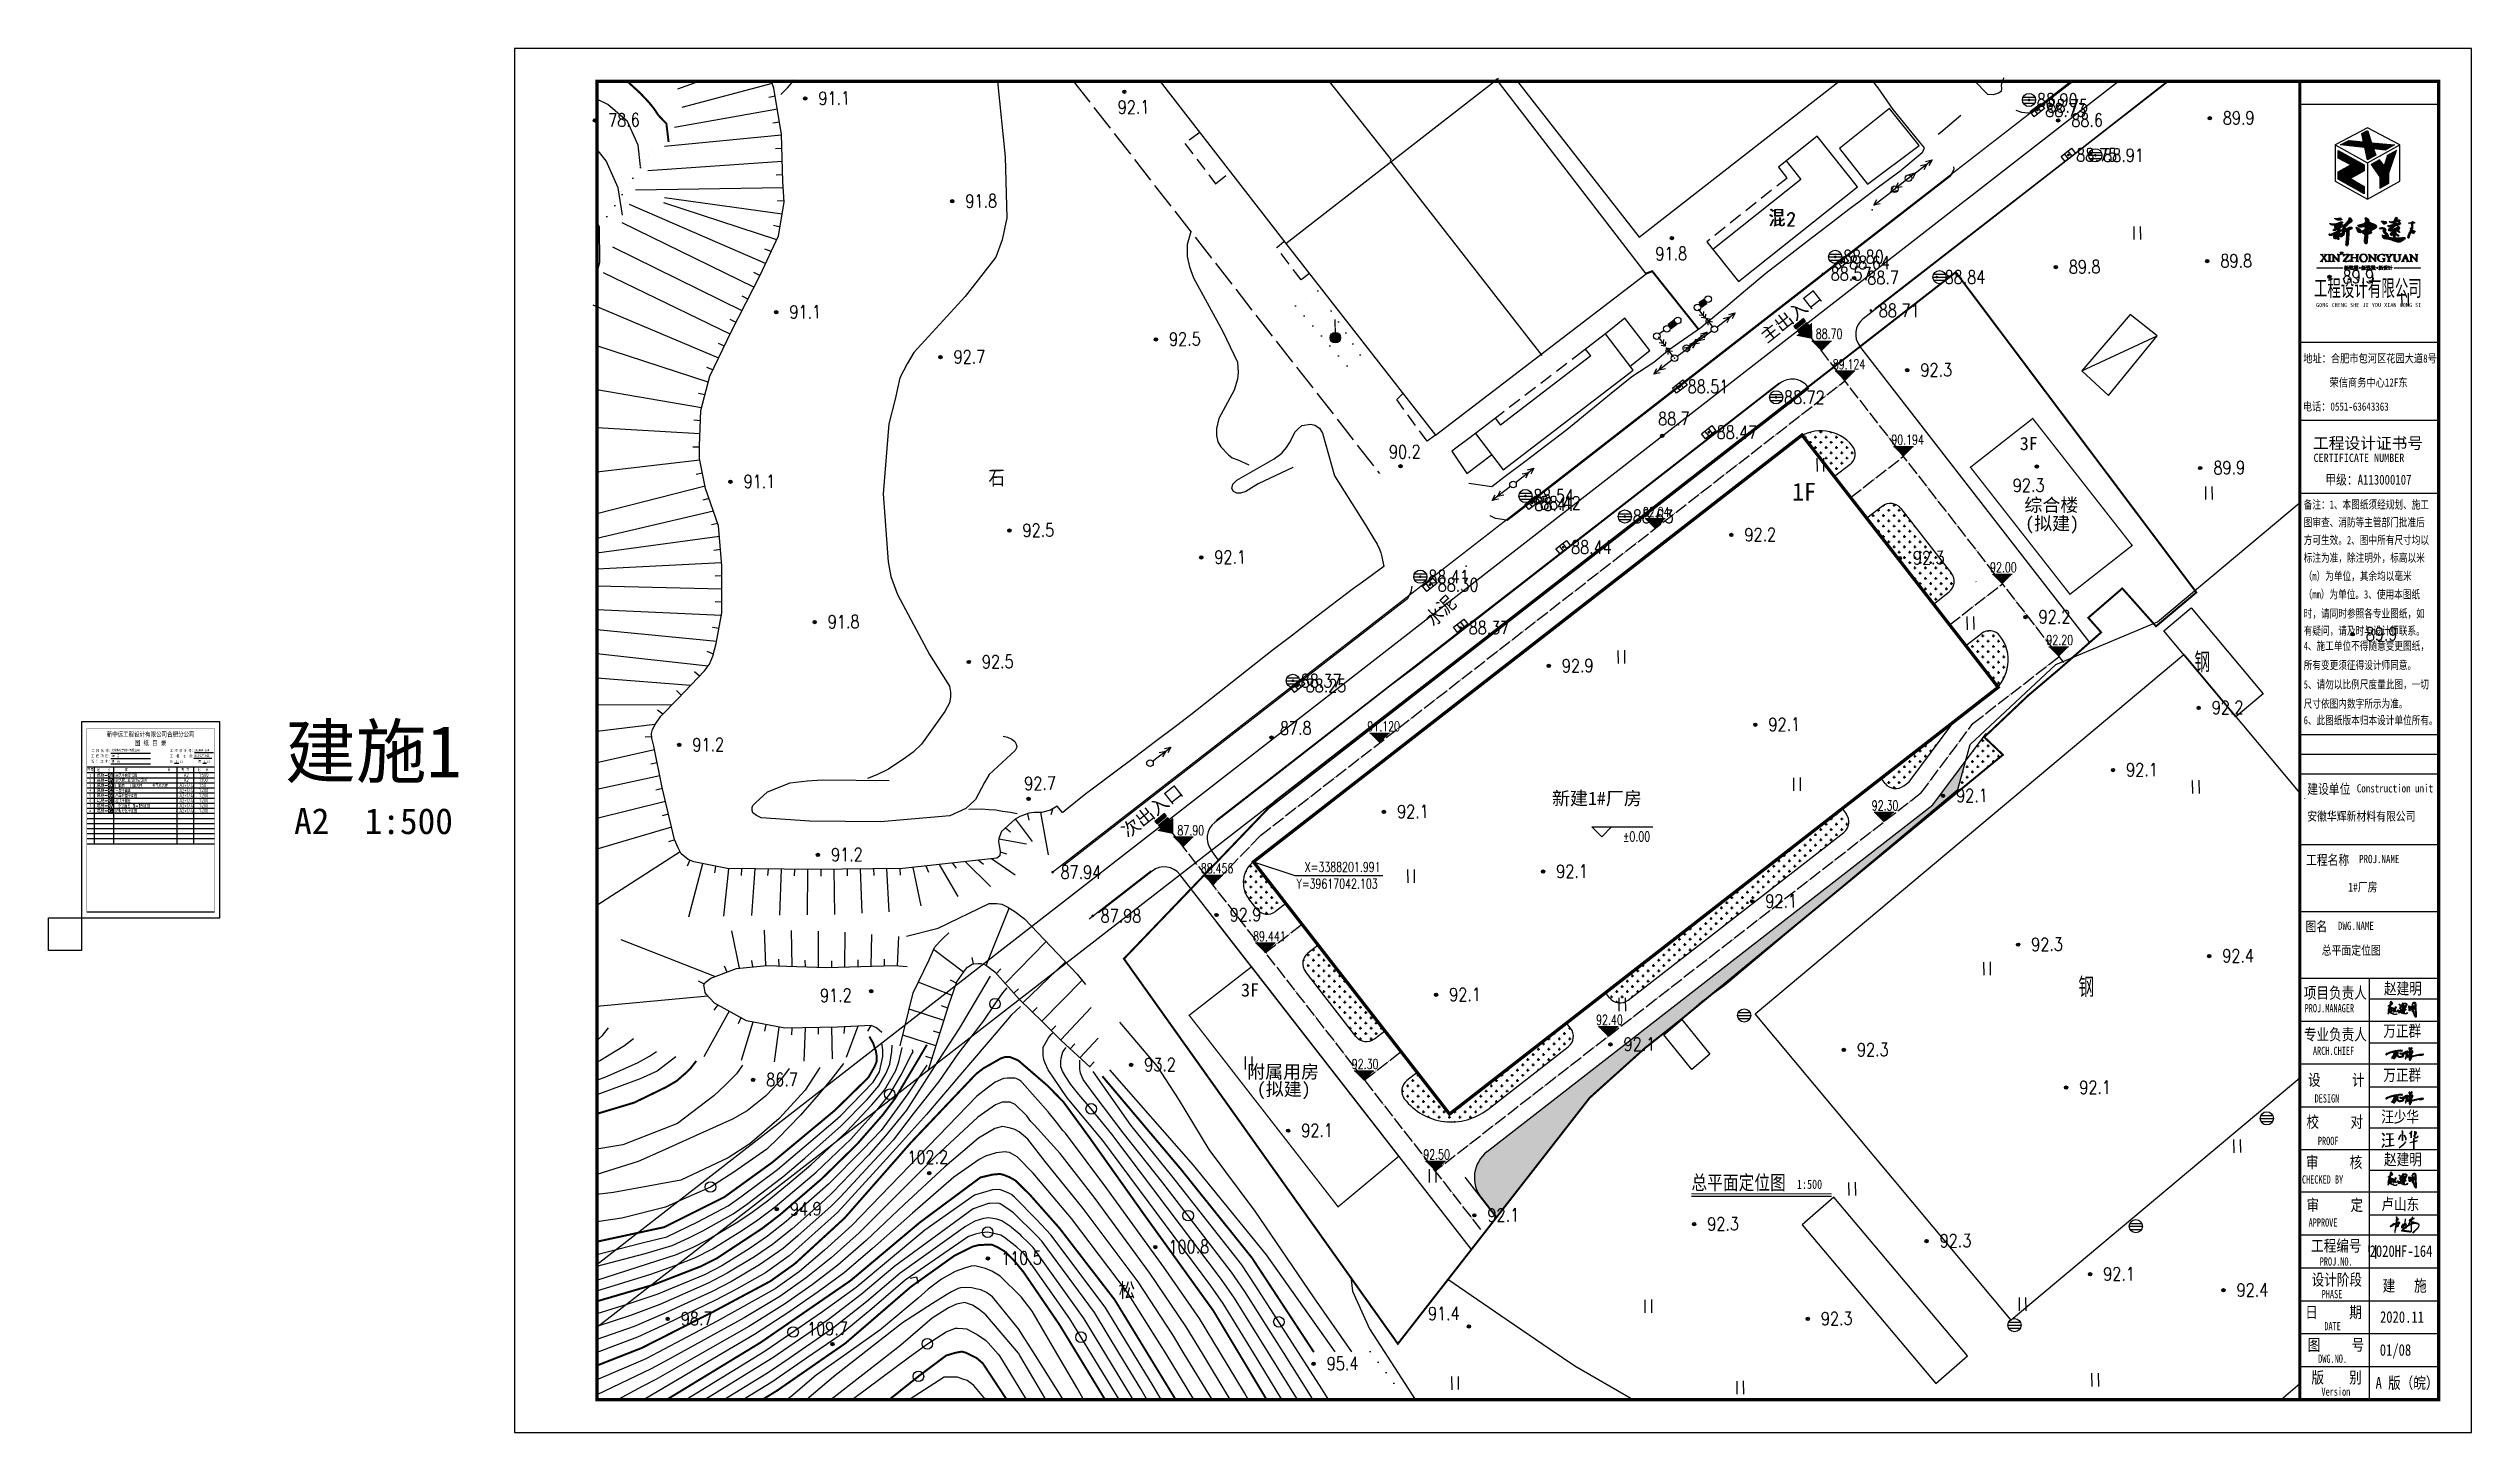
# Model space of a CAD drawing. Extents: x -266287 to 275962, y -324567 to 363765.
# Drawn here: x -91789 to 275962, y 153765 to 363765 of the extents above; entities that cross this region are included whole.
import ezdxf
from ezdxf.enums import TextEntityAlignment as Align

# ---------------------------------------------------------------- set-up
doc = ezdxf.new("R2010")
doc.units = 0
doc.header["$LTSCALE"] = 1000
for name, pattern in [('2', [1500.01, 1500, -0.01]), ('221', [3, 2, -1]), ('4421', [5, 4, -1]), ('8522', [4, 2, 2, 0]), ('DASH', [0.35, 0.25, -0.1]), ('DLJ', [2, 0, -2]), ('DOTE', [2.42, 2, -0.2, 0.02, -0.2]), ('DOUKAN', [2, 1, 1]), ('LENGSHUI', [22, 20, -1, 0, -1]), ('TWEIQIAN', [10, 5, 5])]:
    doc.linetypes.add(name, pattern=pattern)
doc.layers.get('0').update_dxf_attribs({"linetype": 'CONTINUOUS'})
for name, color, linetype in [('0-TK', 4, 'CONTINUOUS'), ('00签名', 7, 'LENGSHUI'), ('COLUMN', 9, 'CONTINUOUS'), ('DIM_COOR', 3, 'CONTINUOUS'), ('DIM_ELEV', 3, 'CONTINUOUS'), ('GCD', 252, 'CONTINUOUS'), ('GREEN', 3, 'CONTINUOUS'), ('PUB_DIM', 3, 'CONTINUOUS'), ('PUB_TEXT', 7, 'CONTINUOUS'), ('PUB_TITLE', 4, 'CONTINUOUS'), ('ROOF', 140, 'CONTINUOUS'), ('TEXT', 7, 'CONTINUOUS'), ('WALL', 9, 'CONTINUOUS'), ('图层 1', 7, 'CONTINUOUS'), ('图层1', 251, 'CONTINUOUS')]:
    doc.layers.add(name, color=color, linetype=linetype)
doc.styles.add('-黑体', font='simhei.ttf', dxfattribs={"width": 0.8})
doc.styles.add('_HZTXT', font='txt.shx', dxfattribs={"width": 0.8, "bigfont": 'hztxt.shx'})
doc.styles.add('_TCH_DIM', font='SIMPLEX', dxfattribs={"bigfont": 'GBCBIG'})
doc.styles.add('ht', font='simhei.ttf')
doc.styles.add('HZ', font='txt', dxfattribs={"bigfont": 'hztxt'})
doc.styles.add('HZTXT', font='TXT.shx', dxfattribs={"bigfont": 'HZTXT.shx'})
doc.styles.add('ROMANS', font='ROMANS.shx', dxfattribs={"width": 0.8})
doc.styles.add('TSSD_Norm', font='Tssdeng.shx', dxfattribs={"bigfont": 'hztxt.shx'})
doc.styles.add('中文', font='', dxfattribs={"width": 0.8, "height": 1600})
doc.styles.add('等线体', font='simhei.ttf')
doc.styles.get('中文').set_extended_font_data('SimSun')
pattern_1 = [(0, (0, 0), (793.75, 793.75), [396.875, -1190.625]), (90, (198.4, -198.4), (-793.75, 793.75), [396.875, -1190.625])]

msp = doc.modelspace()

# ---------------------------------------------------------------- texts
for s, height, style, width, p in [('工程设计有限公司', 2500, '-黑体', 0.6, (252040.73014, 326151.27466)), ('地址：合肥市包河区花园大道8号', 1250, '-黑体', 0.8, (250415.45749, 316113.13892)), ('荣信商务中心12F东', 1250, '-黑体', 0.8, (254411.90901, 312455.94216)), ('电话：0551-63643363', 1250, '-黑体', 0.8, (250349.79743, 308811.70703)), ('CERTIFICATE NUMBER', 1250, '-黑体', 0.9, (251986.4072, 301031.91032)), ('甲级：A113000107', 1500, '-黑体', 0.8, (253771.50719, 297587.98205)), (' 工 程 名 称：', 400, '中文', 0.8, (-85514.0597, 257033.13841)), ('图 纸 目 录', 742.5, '中文', 0.8, (-78682.28558, 258032.51681)), (' 工 程 设 计 号：%%U           %%U', 400, '中文', 0.8, (-73612.17972, 257033.33902)), ('序', 400, '中文', 0.8, (-85887.54135, 254169.02298)), ('号', 400, '中文', 0.8, (-85410.98882, 254151.52812)), ('设 计 工 种：', 400, '中文', 0.8, (-85284.17219, 255391.80267)), ('工 程 项 目：', 400, '中文', 0.8, (-85284.17219, 256207.86417)), ('图    号', 400, '中文', 0.8, (-84353.89747, 254118.32219)), ('图                       名', 400, '中文', 0.8, (-80165.17066, 254147.53013)), (' 工  程  地  点：', 400, '中文', 0.8, (-73612.17972, 256199.87733)), ('共', 400, '中文', 0.8, (-73387.90371, 255388.41675)), ('页', 400, '中文', 0.8, (-71795.01482, 255388.41675)), ('图', 400, '中文', 0.8, (-71677.36878, 254141.37264)), ('幅', 400, '中文', 0.8, (-70917.28727, 254159.9148)), ('比   例', 400, '中文', 0.8, (-69150.71346, 254122.32987)), ('第', 400, '中文', 0.8, (-69064.34816, 255388.41675)), ('页', 400, '中文', 0.8, (-67699.01482, 255388.41675)), ('4', 400, '中文', 0.8, (-85570.34559, 250984.81574)), ('3', 400, '中文', 0.8, (-85570.34559, 251755.31619)), ('5', 400, '中文', 0.8, (-85570.34559, 250214.31529)), ('2', 400, '中文', 0.8, (-85570.34559, 252525.81663)), ('1', 400, '中文', 0.8, (-85570.34559, 253296.31708)), ('8', 400, '中文', 0.8, (-85570.34559, 247902.81395)), ('6', 400, '中文', 0.8, (-85570.34559, 249443.81484)), ('7', 400, '中文', 0.8, (-85570.34559, 248673.3144)), ('审     定', 1750, '-黑体', 0.8, (250927.82977, 187398.64656)), ('APPROVE', 1250, '-黑体', 0.7, (251232.03237, 185001.92476)), ('2020HF-164', 1750, '-黑体', 0.8, (260497.21929, 180422.14863, -0.71586)), ('建   施', 1750, '-黑体', 0.8, (262476.16407, 175174.75967)), ('2020.11', 1750, '-黑体', 0.8, (262071.93831, 170422.14863, -0.71586)), ('01/08', 1750, '-黑体', 0.8, (262037.27031, 165422.14863, -0.71586)), ('A 版（皖）', 1750, '-黑体', 0.8, (261395.8702, 160422.14863, -0.71586))]:
    msp.add_text(s, height=height, dxfattribs=dict(style=style, width=width)).set_placement(p)
at = {"style": '-黑体'}
for s, height, p in [(' GONG CHENG SHE JI YOU XIAN GONG SI ', 600, (251897.70646, 324546.79347)), ('工程设计证书号', 1750, (251897.30114, 303005.71233))]:
    msp.add_text(s, height=height, dxfattribs=at).set_placement(p)
at = {"ltscale": 0.75, "style": '-黑体', "width": 0.75}
for s, p in [('备注：1、本图纸须经规划、施工', (250491.58348, 294565.82389)), ('图审查、消防等主管部门批准后', (250491.58348, 291872.36375)), ('标注为准，除注明外，标高以米', (250491.58348, 286485.44346)), ('方可生效。2、图中所有尺寸均以', (250491.58348, 289178.9036)), ('（m）为单位，其余均以毫米', (250491.58348, 283712.97012)), ('（mm）为单位。3、使用本图纸', (250491.58348, 280940.49678)), ('有疑问，请及时与设计师联系。', (250491.58348, 275420.74104)), ('时，请同时参照各专业图纸，如', (250491.58348, 278029.04856)), ('4、施工单位不得随意变更图纸，', (250491.58348, 273126.81435)), ('所有变更须征得设计师同意。', (250491.58348, 270202.95066)), ('尺寸依图内数字所示为准。', (250491.58348, 264355.22328)), ('5、请勿以比例尺度量此图，一切', (250491.58348, 267279.08697)), ('6、此图纸版本归本设计单位所有。', (250491.58348, 261840.18533))]:
    msp.add_text(s, height=1250, dxfattribs=at).set_placement(p, align=Align.MIDDLE_LEFT)
at = {"style": '中文', "width": 0.8}
msp.add_text('新中远工程设计有限公司合肥分公司', height=742.5, dxfattribs=at).set_placement((-76289.59718, 259339.05761), align=Align.CENTER)
at = {"style": '-黑体'}
for s, height, width, p in [('建设单位', 1500, 0.8, (251028.73866, 251412.76634)), ('Construction unit  ', 1250, 0.8, (258552.58437, 251506.98631)), ('安徽华辉新材料有限公司', 1333.3333333, 0.8, (251028.73866, 247263.40856)), ('工程名称', 1500, 0.8, (250843.28257, 240646.79654)), ('PROJ.NAME', 1250, 0.8, (258894.61803, 240786.78473)), ('1#厂房', 1333.333333, 0.8, (257243.39371, 236517.86537)), ('图名', 1500, 0.8, (250772.05957, 230559.07202)), ('DWG.NAME', 1250, 0.8, (255697.41111, 230657.62365)), ('总平面定位图', 1333.333333, 0.8, (253227.55234, 226922.05703)), ('项目负责人', 1750, 0.8, (250514.22853, 220479.04056)), ('赵建明', 1750, 0.8, (262680.9039, 221128.80575, 0.71586)), ('PROJ.MANAGER', 1250, 0.7, (250634.21709, 218144.80732)), ('专业负责人', 1750, 0.8, (250514.22853, 214156.81951)), ('万正群', 1750, 0.8, (262573.36637, 214705.52324, 0.71586)), ('ARCH.CHIEF', 1250, 0.7, (251892.17172, 211682.93678)), ('设     计', 1750, 0.8, (251143.53054, 207263.44513)), ('万正群', 1750, 0.8, (262573.36637, 208003.55249, 0.71586)), ('DESIGN', 1250, 0.7, (252138.31264, 204463.71196)), ('汪少华', 1750, 0.8, (262255.47428, 201678.83241, 0.71586)), ('校     对', 1750, 0.8, (250917.84241, 200894.83381)), ('PROOF', 1250, 0.7, (252644.25975, 198008.8163)), ('审     核', 1750, 0.8, (250808.43361, 194778.32334)), ('赵建明', 1750, 0.8, (262680.9039, 195208.14457, 0.71586)), ('CHECKED BY', 1250, 0.7, (250228.67276, 192162.02516)), ('卢山东', 1750, 0.8, (262276.76919, 188403.55491, 0.71586)), ('工程编号', 1750, 0.8, (251617.17019, 182091.47661)), ('PROJ.NO.', 1250, 0.7, (252921.69269, 179710.20318)), ('设计阶段', 1750, 0.8, (251692.57415, 176954.29875)), ('日     期', 1750, 0.8, (250733.29407, 172019.60445, -0.71586)), ('PHASE', 1250, 0.7, (253220.84325, 174767.02135)), ('DATE', 1250, 0.7, (253623.19263, 169902.27516, -0.71586)), ('DWG.NO.', 1250, 0.7, (252688.68568, 164968.01688)), ('Version', 1250, 0.7, (253184.37686, 159967.86401, 0.71586))]:
    msp.add_text(s, height=height, dxfattribs=dict(at, width=width)).set_placement(p, align=Align.MIDDLE_LEFT)
at = {"color": 4, "style": '-黑体', "width": 0.8}
msp.add_text('总平面定位图', height=2187.510938, dxfattribs=at).set_placement((157564.3168, 190600.10778))
at = {"style": '-黑体', "width": 0.8}
for s, p in [('图     号', (255390.09498, 167073.28214)), ('版    别', (255478.86736, 162111.39501, 0.71586))]:
    msp.add_text(s, height=1750, dxfattribs=at).set_placement(p, align=Align.MIDDLE_CENTER)
at = {"layer": 'DIM_COOR', "color": 3, "linetype": 'Continuous', "style": '等线体'}
for s, p in [('主出入口', (169004.52735, 318999.76488)), ('次出入口', (72036.15566, 243878.38801))]:
    msp.add_text(s, height=2000, rotation=38.3673964001, dxfattribs=at).set_placement(p)
for s, height, p in [('3F', 2000, (207403.8691, 302823.92204)), ('1F', 2683.044, (172823.72778, 295173.86277, 89496.37701)), ('综合楼', 2000, (208099.6071, 293495.98582, 62647.46391)), ('(拟建)', 2000, (208217.18679, 290693.60994)), ('新建1#厂房', 2000, (136402.82234, 248988.92854, 179880.50094)), ('3F', 2000, (89213.31792, 219912.43617)), ('附属用房', 2000, (90135.09593, 207511.80001)), ('(拟建)', 2000, (91602.25662, 204872.83939))]:
    msp.add_text(s, height=height, dxfattribs=at).set_placement(p)
at = {"layer": 'DIM_ELEV', "color": 7, "linetype": 'Continuous', "style": '_TCH_DIM', "width": 0.705882}
msp.add_text('%%p0.00', height=1487.5, dxfattribs=at).set_placement((147159.44042, 243452.12392, -9905447))
at = {"layer": 'GREEN', "style": '中文', "width": 0.8}
for s, p in [('安徽华辉新材料有限公司', (-82245.25463, 257116.95318)), ('2020HF-164', (-69658.68556, 257127.97277)), ('1#厂房', (-82245.25463, 256254.94372)), ('建  筑', (-82205.20749, 255418.89834)), ('1', (-72464.36502, 255447.18887)), ('云岭镇开发区', (-69658.68556, 256281.25604)), ('1', (-68160.8726, 255410.2359))]:
    msp.add_text(s, height=346.5, dxfattribs=at).set_placement(p)
at = {"layer": 'PUB_TEXT', "color": 0, "style": '_TCH_DIM', "width": 0.705882}
for s, p in [('88.70', (176437.00971, 319731.76841, -52221.25)), ('89.124', (179007.43345, 315106.51924, -52221.25)), ('90.194', (187900.40614, 303653.78335, -52221.25)), ('92.04', (150206.33992, 292695.74028, -52221.25)), ('92.00', (202884.78085, 284283.85395, -52221.25)), ('92.20', (211444.1037, 273271.704, -52221.25)), ('91.120', (108385.23179, 260170.74525, -52221.25)), ('92.30', (184924.18511, 248157.83732, -52221.25)), ('87.90', (79556.43435, 244380.81592, -52221.25)), ('88.456', (83104.07448, 238619.46527, -52221.25)), ('89.441', (91040.20695, 228312.2678, -52221.25)), ('92.40', (143103.07672, 215632.84264, -52221.25)), ('92.30', (106016.26916, 208933.67621, -52221.25)), ('92.50', (116864.80659, 195209.42783, -52221.25))]:
    msp.add_text(s, height=1487.5, rotation=0.0000000147, dxfattribs=at).set_placement(p)
at = {"layer": 'PUB_TEXT'}
for s, height, style, width, p in [('建施-01', 539.660057, '_HZTXT', 0.8, (-84482.21228, 253245.68784)), ('建筑平面定位图', 500, '_HZTXT', 0.7, (-81625.89714, 253224.2686)), ('建施-02', 539.660057, '_HZTXT', 0.8, (-84482.21228, 252475.18739)), ('建施-03', 539.660057, '_HZTXT', 0.8, (-84482.21228, 251704.68695)), ('建施-04', 539.660057, '_HZTXT', 0.8, (-84482.21228, 250934.1865)), ('建施-05', 539.660057, '_HZTXT', 0.8, (-84482.21228, 250163.68605)), ('建筑施工图设计总说明  ', 500, '_HZTXT', 0.7, (-81625.89714, 252453.76815)), ('一层平面图', 500, '_HZTXT', 0.7, (-81625.89714, 250912.76725)), ('门窗表  门窗大样    各节点大样', 500, '_HZTXT', 0.7, (-81625.89714, 251683.2677)), ('吊车布置平面图', 500, '_HZTXT', 0.7, (-81625.89714, 250142.26681)), ('建施-06', 539.660057, '_HZTXT', 0.8, (-84482.21228, 249393.1856)), ('建施-07', 539.660057, '_HZTXT', 0.8, (-84482.21228, 248622.68516)), ('建施-08', 539.660057, '_HZTXT', 0.8, (-84482.21228, 247852.18471)), ('屋顶平面图', 500, '_HZTXT', 0.7, (-81625.89714, 249371.76636)), ('防烟分区平面图', 500, '_HZTXT', 0.7, (-81625.89714, 247830.76546)), (' 各立面图 1-1剖面图', 500, '_HZTXT', 0.7, (-81625.89714, 248601.26591)), ('1:500', 1406.257031, '-黑体', 0.8, (173575.01005, 190732.31603))]:
    msp.add_text(s, height=height, dxfattribs=dict(at, style=style, width=width)).set_placement(p)
at = {"layer": 'PUB_TEXT', "linetype": 'Continuous', "style": '_TCH_DIM', "width": 0.705882}
for s, p in [('X=3388201.991', (98875.14762, 238828.86297)), ('Y=39617042.103', (97625.14762, 236291.36297))]:
    msp.add_text(s, height=1487.5, dxfattribs=at).set_placement(p)
at = {"layer": 'PUB_TITLE', "style": 'ht'}
for s, height, p in [('建施1', 7875, (-55886.73747, 253171.32816)), ('A2  1:500', 3937.5, (-54513.74504, 244565.95126))]:
    msp.add_text(s, height=height, dxfattribs=at).set_placement(p)
at = {"layer": 'TEXT', "ltscale": 99, "style": 'TSSD_Norm', "width": 0.7}
for s, p in [('A2', (-71273.67974, 253226.59974)), ('1:500', (-68926.2361, 253242.21013)), ('A2+1/4', (-71927.70039, 251685.59885)), ('A2+1/4', (-71927.70039, 250915.0984)), ('A2+1/4', (-71927.70039, 250144.59795)), ('A2', (-71273.67974, 252456.09929)), ('1:100', (-68926.2361, 252471.70968)), ('1:50', (-68926.2361, 251701.20924)), ('1:200', (-68926.2361, 250930.70879)), ('1:200', (-68926.2361, 250160.20834)), ('A2+1/4', (-71927.70039, 249374.0975)), ('A2+1/4', (-71927.70039, 248603.59706)), ('A2+1/4', (-71927.70039, 247833.09661)), ('1:200', (-68926.2361, 249389.70789)), ('1:200', (-68926.2361, 248619.20745)), ('1:200', (-68926.2361, 247848.707))]:
    msp.add_text(s, height=600, dxfattribs=at).set_placement(p)
at = {"layer": '图层1', "style": 'ROMANS', "width": 0.8}
for s, rotation, p in [('91.1', 0.6726110408, (25080.50377, 355198.87458, 89496.37701)), ('78.6', 0.6726110408, (-6834.1673, 351880.79237, 89496.37701)), ('92.1', 0.6726110408, (70513.30032, 353850.04922, 89496.37701)), ('88.6', 0.6726110408, (215234.67308, 351861.29889, 89496.37701)), ('89.9', 0.6726110408, (238235.31226, 352203.80417, 89496.37701)), ('91.8', 0.6726110408, (47386.92725, 339599.21997, 89496.37701)), ('2', 0.6726110408, (171957.04031, 336834.66149, 89496.37701)), ('2', 0.6914872286, (172056.92801, 336872.04839, 89496.37701)), ('91.8', 0.6726110408, (152112.29141, 331604.66139, 89496.37701)), ('89.8', 0.6726110408, (214860.53335, 329615.88805, 89496.37701)), ('89.8', 0.6726110408, (237862.55655, 330521.22436, 89496.37701)), ('88.7', 0.6726110408, (184264.10249, 327962.90641, 89496.37701)), ('89.9', 0.6726110408, (256405.60871, 328123.7932, 89496.37701)), ('91.1', 0.6726110408, (20685.0689, 322776.11846, 89496.37701)), ('92.5', 0.6726110408, (78299.24309, 318649.59236, 89496.37701)), ('92.7', 0.6726110408, (45603.41328, 315955.57613, 89496.37701)), ('92.3', 0.6726110408, (192337.5514, 313975.38588, 89496.37701)), ('88.7', 0.6726110408, (152522.22473, 306580.93397, 89496.37701)), ('90.2', 0.6726110408, (111674.65903, 301551.9856, 89496.37701)), ('91.1', 0.6726110408, (13734.59089, 297045.24577, 89496.37701)), ('92.3', 0.6726110408, (206358.90629, 296466.75812, 89496.37701)), ('89.9', 0.6726110408, (236805.86894, 299133.97217, 89496.37701)), ('92.5', 0.6726110408, (56058.96112, 289647.27013, 89496.37701)), ('92.2', 0.6726110408, (165634.03244, 288979.82876, 89496.37701)), ('92.1', 0.6726110408, (85176.61302, 285561.27293, 89496.37701)), ('92.3', 0.6726110408, (191185.52925, 285468.016, 89496.37701)), ('91.8', 0.6726110408, (26508.76937, 275756.28504, 89496.37701)), ('92.2', 0.6726110408, (210275.4379, 276512.2965, 89496.37701)), ('89.9', 0.6726110408, (259918.09937, 273905.01744, 89496.37701)), ('92.5', 0.6726110408, (49894.5638, 269700.31778, 89496.37701)), ('92.9', 0.6726110408, (137919.23418, 269095.4894, 89496.37701)), ('92.2', 0.6726110408, (236557.99994, 262743.66698, 89496.37701)), ('87.8', 0.6726110408, (95123.69215, 259614.57003, 89496.37701)), ('92.1', 0.6726110408, (169271.9621, 260183.52925, 89496.37701)), ('91.2', 0.6726110408, (5954.36713, 257109.04887, 89496.37701)), ('92.1', 0.6726110408, (223560.06852, 253300.7735, 89496.37701)), ('92.7', 0.6726110408, (56312.44923, 251225.70088, 89496.37701)), ('92.1', 0.6726110408, (197755.62475, 249394.45777, 89496.37701)), ('92.1', 0.6726110408, (112912.10393, 246962.88147, 89496.37701)), ('91.2', 0.6726110408, (27004.46646, 240430.30691, 89496.37701)), ('92.1', 0.6726110408, (137054.20539, 237898.91624, 89496.37701)), ('92.1', 0.6726110408, (168803.19812, 233387.71107, 89496.37701)), ('92.9', 0.6726110408, (87496.14081, 231314.016, 89496.37701)), ('92.3', 0.6726110408, (209144.21122, 226811.22439, 89496.37701)), ('92.4', 0.6726110408, (238153.87833, 225075.96653, 89496.37701)), ('91.2', 0.6726110408, (25328.12496, 219068.28391, 89496.37701)), ('92.1', 0.6726110408, (120818.41091, 219203.1939, 89496.37701)), ('92.1', 0.6726110408, (147281.22038, 211671.46106, 89496.37701)), ('93.2', 0.6726110408, (74529.19922, 208556.99191, 89496.37701)), ('92.3', 0.6726110408, (182698.1359, 210833.90079, 89496.37701)), ('86.7', 0.6726110408, (17158.12015, 206292.1453, 89496.37701)), ('92.1', 0.6726110408, (216448.94433, 205120.05809, 89496.37701)), ('92.1', 0.6726110408, (98365.79499, 198587.63796, 89496.37701)), ('102.2', 0.6726110408, (38577.79737, 194504.94823, 89496.37701)), ('94.9', 0.6726110408, (20765.37183, 186673.01401, 89496.37701)), ('92.1', 0.6726110408, (126628.67057, 185741.90695, 89496.37701)), ('92.3', 0.6726110408, (159978.1527, 184403.53156, 89496.37701)), ('92.3', 0.6726110408, (195258.65106, 181841.01704, 89496.37701)), ('110.5', 0.6726110408, (52808.02169, 179208.24557, 89496.37701)), ('100.8', 0.6726110408, (78211.30196, 180917.43065, 89496.37701)), ('92.1', 0.6726110408, (220071.38976, 176805.58401, 89496.37701)), ('91.4', 0.6726110408, (117598.40664, 170801.1937, 89496.37701)), ('92.4', 0.6726110408, (240321.6812, 174374.44982, 89496.37701)), ('98.7', 0.6726110408, (4201.56069, 170017.41766, 89496.37701)), ('109.7', 0.6726110408, (23369.06124, 168477.91141, 89496.37701)), ('92.3', 0.6726110408, (177223.69467, 170035.82011, 89496.37701)), ('95.4', 0.6726110408, (102227.28584, 163213.45859, 89496.37701))]:
    msp.add_text(s, height=2000, rotation=rotation, dxfattribs=at).set_placement(p)
at = {"layer": '图层1', "linetype": 'Continuous', "style": 'HZTXT'}
for s, rotation, p in [('混', 0.6726110408, (169254.16371, 336723.49478, 89496.37701)), ('混', 0.6914872286, (169354.08818, 336759.99122, 89496.37701)), ('石', 0.6726110408, (50892.2284, 297295.80421, 89496.37701)), ('水泥', 43.7174496846, (118589.54621, 275770.72472, 89496.37701)), ('松', 0.6726110408, (70654.9764, 174004.89262, 89496.37701))]:
    msp.add_text(s, height=2500, rotation=rotation, dxfattribs=at).set_placement(p)
at = {"layer": '图层1', "linetype": 'Continuous', "style": 'HZ', "width": 0.8}
for p in [(236301.32253, 270625.94035, 89496.37701), (218704.85305, 221321.527, 89496.37701)]:
    msp.add_text('钢', height=3000, dxfattribs=at).set_placement(p, align=Align.MIDDLE_RIGHT)

# ---------------------------------------------------------------- blocks, each defined once
blk = doc.blocks.new('GC200')
at = {"linetype": 'Continuous', "const_width": 0.2, "flags": 128}
blk.add_lwpolyline([(-0.1, 0, 1), (0.1, 0, 1)], format="xyb", close=True, dxfattribs=at)
blk = doc.blocks.new('gc041')
for p, q in [((-1, 0.5), (1, 0.5)), ((-1, -0.5), (-1, 0.5)), ((-0.33, 0.5), (-0.33, -0.5)), ((0.33, 0.5), (0.33, -0.5)), ((1, 0.5), (1, -0.5)), ((1, -0.5), (-1, -0.5))]:
    blk.add_line(p, q)
blk = doc.blocks.new('gc053')
for p, q in [((-1, 0), (1, 0)), ((-0.9, 0.43), (0.9, 0.43)), ((-0.88, -0.47), (0.88, -0.47))]:
    blk.add_line(p, q)
blk.add_circle((0, 0), 1)
blk = doc.blocks.new('8310')
for radius in [0.25, 0.125]:
    blk.add_circle((0, 0), radius)
blk = doc.blocks.new('9310')
at = {"linetype": 'Continuous'}
blk.add_circle((0, 0), 0.8, dxfattribs=at)
blk = doc.blocks.new('9410')
for points in [[(-0.5, 2), (-0.5, 0)], [(0.5, 2), (0.5, 0)]]:
    blk.add_lwpolyline(points)
blk = doc.blocks.new('13')
blk.add_circle((0, 0), 0.5)
blk = doc.blocks.new('5130')
blk.add_circle((0, 0), 0.5)
blk = doc.blocks.new('6311')
blk.add_lwpolyline([(-0.71, 0.71), (0, 0), (-0.71, -0.71)])
blk = doc.blocks.new('513')
blk.add_circle((0, 0), 0.5)
blk = doc.blocks.new('5113')
at = {"linetype": 'Continuous'}
for points in [[(0.5, 0), (4, 0)], [(2.09, 0.42), (3, 0), (2.09, -0.42)], [(3.09, 0.42), (4, 0), (3.09, -0.42)]]:
    blk.add_lwpolyline(points, dxfattribs=at)
blk = doc.blocks.new('3740')
at = {"linetype": 'Continuous'}
for points in [[(-0.8, 0.05), (0.8, 0.05)], [(-0.79, 0.15), (0.79, 0.15)], [(-0.76, 0.25), (0.76, 0.25)], [(-0.72, 0.35), (0.72, 0.35)], [(-0.66, 0.45), (0.66, 0.45)], [(-0.58, 0.55), (0.58, 0.55)], [(-0.47, 0.65), (0.47, 0.65)], [(-0.8, -0.05), (0.8, -0.05)], [(-0.79, -0.15), (0.79, -0.15)], [(-0.76, -0.25), (0.76, -0.25)], [(-0.72, -0.35), (0.72, -0.35)], [(-0.66, -0.45), (0.66, -0.45)], [(-0.58, -0.55), (0.58, -0.55)], [(-0.47, -0.65), (0.47, -0.65)]]:
    blk.add_lwpolyline(points, dxfattribs=at)
at = {"const_width": 0.2}
blk.add_lwpolyline([(0, 0.8), (0, 2.8)], dxfattribs=at)
blk.add_circle((0, 0), 0.8)
blk = doc.blocks.new('5115')
at = {"linetype": 'Continuous'}
for points in [[(0.5, 0), (4, 0)], [(2.09, 0.42), (3, 0), (2.09, -0.42)], [(3.09, 0.42), (4, 0), (3.09, -0.42)]]:
    blk.add_lwpolyline(points, dxfattribs=at)
blk = doc.blocks.new('5123')
at = {"linetype": 'Continuous'}
for points in [[(4, 0), (0.5, 0)], [(3.09, 0.42), (4, 0), (3.09, -0.42)]]:
    blk.add_lwpolyline(points, dxfattribs=at)
blk = doc.blocks.new('A$C41BB26E9')
for p, q in [((0, 95), (95, 235)), ((0, 89), (78, 211)), ((3, 91), (81, 213)), ((5, 95), (83, 216)), ((8, 656), (61, 616)), ((12, 658), (64, 618)), ((14, 661), (66, 622)), ((18, 431), (54, 402)), ((21, 433), (57, 404)), ((23, 437), (59, 407)), ((54, 402), (69, 350)), ((57, 404), (72, 352)), ((58, 180), (74, 205)), ((59, 407), (74, 355)), ((61, 616), (65, 591)), ((62, 182), (77, 207)), ((64, 618), (68, 593)), ((64, 186), (79, 210)), ((65, 591), (76, 558)), ((66, 622), (70, 596)), ((68, 593), (79, 560)), ((70, 596), (81, 564)), ((123, 142), (475, 189)), ((126, 143), (479, 190)), ((131, 134), (483, 181)), ((134, 135), (486, 182)), ((150, 410), (448, 432)), ((153, 411), (451, 433)), ((156, 405), (454, 427)), ((158, 630), (432, 651)), ((159, 406), (457, 428)), ((162, 632), (436, 652)), ((166, 623), (440, 643)), ((169, 624), (443, 644)), ((301, 641), (293, 177)), ((304, 642), (296, 178)), ((309, 633), (301, 169)), ((312, 635), (304, 171)), ((702, 532), (653, 398)), ((707, 537), (658, 403)), ((713, 542), (665, 408)), ((828, 187), (687, 68)), ((833, 192), (692, 73)), ((839, 197), (699, 78)), ((748, 590), (702, 532)), ((753, 595), (707, 537)), ((760, 600), (713, 542)), ((783, 753), (803, 727)), ((787, 758), (808, 733)), ((794, 763), (814, 738)), ((803, 727), (803, 362)), ((808, 733), (808, 367)), ((814, 738), (814, 372)), ((896, 257), (828, 187)), ((901, 262), (833, 192)), ((907, 267), (839, 197)), ((870, 591), (935, 466)), ((874, 596), (940, 471)), ((881, 601), (947, 476)), ((926, 312), (896, 257)), ((931, 317), (901, 262)), ((938, 323), (907, 267)), ((935, 466), (935, 377)), ((940, 471), (940, 382)), ((947, 476), (947, 387)), ((1145, 670), (1101, 635)), ((1149, 675), (1105, 640)), ((1106, 284), (1400, 355)), ((1111, 289), (1405, 360)), ((1156, 680), (1112, 645)), ((1118, 294), (1411, 365)), ((1167, 703), (1145, 670)), ((1145, 670), (1145, 472)), ((1172, 708), (1149, 675)), ((1150, 675), (1150, 477)), ((1179, 713), (1156, 680)), ((1156, 680), (1156, 482)), ((1167, 743), (1167, 703)), ((1172, 748), (1172, 708)), ((1179, 753), (1179, 713)), ((1274, 544), (1250, 531)), ((1252, 453), (1252, 0)), ((1279, 549), (1255, 536)), ((1256, 458), (1257, 5)), ((1285, 554), (1262, 541)), ((1263, 463), (1264, 10)), ((1317, 580), (1274, 544)), ((1322, 585), (1279, 549)), ((1291, 621), (1285, 563)), ((1329, 591), (1285, 554)), ((1285, 563), (1302, 492)), ((1290, 732), (1292, 663)), ((1296, 626), (1290, 568)), ((1290, 568), (1307, 498)), ((1292, 663), (1291, 621)), ((1295, 737), (1296, 668)), ((1296, 668), (1296, 626)), ((1302, 631), (1296, 574)), ((1296, 574), (1313, 503)), ((1302, 743), (1303, 673)), ((1303, 673), (1302, 631)), ((1302, 492), (1343, 473)), ((1307, 498), (1347, 478)), ((1313, 503), (1354, 483)), ((1331, 615), (1317, 580)), ((1335, 620), (1322, 585)), ((1342, 625), (1329, 591)), ((1343, 670), (1331, 615)), ((1348, 675), (1335, 620)), ((1355, 680), (1342, 625)), ((1345, 710), (1343, 670)), ((1343, 473), (1422, 505)), ((1347, 478), (1426, 510)), ((1350, 715), (1348, 675)), ((1354, 483), (1433, 515)), ((1357, 720), (1355, 680)), ((1422, 505), (1427, 546)), ((1426, 510), (1431, 551)), ((1433, 515), (1438, 556))]:
    blk.add_line(p, q)
blk = doc.blocks.new('WZQ')
h = blk.add_hatch(color=256)
h.paths.add_polyline_path([(11296, 18321), (11272, 18339), (11273, 18447), (11289, 18516), (11289, 18568), (11289, 18629), (11283, 18671), (11257, 18685), (11245, 18715), (11245, 18745), (11261, 18767), (11293, 18771), (11349, 18773), (11435, 18791), (11561, 18811), (11689, 18819), (11822, 18829), (11930, 18849), (11992, 18879), (12014, 18944), (12003, 18996), (11994, 19030), (11983, 19051), (11962, 19062), (11912, 19056), (11892, 19049), (11839, 19041), (11790, 19023), (11759, 19017), (11723, 19015), (11670, 19005), (11608, 18994), (11569, 18986), (11530, 18975), (11443, 18958), (11427, 18954), (11386, 18954), (11295, 18936), (11271, 18932), (11185, 18915), (11086, 18898), (11047, 18882), (10977, 18871), (10907, 18860), (10823, 18851), (10717, 18827), (10661, 18801), (10599, 18795), (10557, 18778), (10531, 18769), (10455, 18748), (10386, 18735), (10352, 18727), (10220, 18723), (10188, 18691), (10156, 18687), (9976, 18643), (9864, 18619), (9744, 18595), (9543, 18527), (9327, 18471), (9251, 18447), (9179, 18423), (9047, 18387), (8903, 18335), (8771, 18279), (8682, 18243), (8370, 18105), (8273, 18069), (8111, 18040), (7978, 17955), (7864, 17931), (7723, 17875), (7642, 17846), (7553, 17814), (7488, 17778), (7415, 17729), (7371, 17693), (7294, 17664), (7270, 17604), (7261, 17577), (7268, 17542), (7284, 17516), (7295, 17492), (7317, 17467), (7344, 17448), (7412, 17404), (7468, 17395), (7523, 17404), (7639, 17467), (7711, 17515), (7749, 17540), (7826, 17577), (7867, 17620), (7928, 17657), (8002, 17721), (8056, 17762), (8120, 17791), (8204, 17834), (8280, 17872), (8357, 17917), (8417, 17939), (8546, 17985), (8611, 18021), (8657, 18044), (8765, 18093), (8838, 18128), (8916, 18142), (8992, 18171), (9068, 18202), (9170, 18233), (9246, 18258), (9412, 18333), (9471, 18351), (9562, 18372), (9615, 18385), (9669, 18400), (9745, 18435), (9826, 18448), (9865, 18458), (10017, 18479), (10065, 18496), (10130, 18494), (10162, 18519), (10205, 18535), (10244, 18535), (10340, 18562), (10358, 18568), (10396, 18495), (10411, 18465), (10442, 18423), (10466, 18393), (10478, 18371), (10502, 18345), (10536, 18325), (10589, 18304), (10605, 18299), (10649, 18293), (10668, 18293), (10651, 18221), (10645, 18183), (10633, 18146), (10626, 18118), (10614, 18091), (10602, 18059), (10580, 18011), (10567, 17978), (10536, 17911), (10520, 17864), (10465, 17722), (10431, 17648), (10412, 17581), (10393, 17533), (10372, 17496), (10348, 17421), (10345, 17344), (10340, 17312), (10308, 17253), (10284, 17179), (10249, 17128), (10200, 17049), (10167, 16978), (10134, 16936), (10110, 16894), (10077, 16833), (10049, 16786), (9941, 16654), (9842, 16560), (9753, 16419), (9701, 16330), (9654, 16269), (9645, 16208), (9631, 16147), (9734, 16053), (9800, 16010), (9838, 16034), (9870, 16085), (9936, 16123), (10016, 16203), (10059, 16236), (10124, 16259), (10162, 16259), (10186, 16175), (10214, 16081), (10251, 15996), (10280, 15944), (10331, 15869), (10360, 15836), (10435, 15836), (10468, 15818), (10538, 15808), (10703, 15850), (10778, 15897), (10844, 15959), (10938, 16085), (11065, 16189), (11098, 16236), (11145, 16306), (11173, 16363), (11249, 16476), (11291, 16518), (11385, 16659), (11498, 16837), (11559, 16974), (11620, 17195), (11649, 17275), (11672, 17472), (11672, 17557), (11658, 17674), (11634, 17773), (11611, 17886), (11987, 18332), (11987, 18389), (11926, 18389), (11893, 18337), (11762, 18201), (11710, 18130), (11639, 18069), (11573, 18013), (11545, 18039), (11507, 18108), (11485, 18141), (11430, 18202), (11388, 18251), (11355, 18271), (11309, 18304)])
h.paths.add_polyline_path([(10874, 18586), (10854, 18607), (10839, 18647), (10829, 18673), (10863, 18686), (10905, 18691), (10937, 18667), (10935, 18637), (10927, 18614), (10918, 18593)], flags=16)
h.paths.add_polyline_path([(11115, 18044), (11200, 18096), (11284, 18103), (11327, 18035), (11379, 17934), (11401, 17891), (11405, 17862), (11395, 17810), (11320, 17712), (11255, 17657), (11203, 17576), (11037, 17419), (10998, 17354), (10861, 17211), (10724, 17078), (10665, 17003), (10643, 16974), (10509, 16843), (10444, 16762), (10366, 16687), (10340, 16677), (10324, 16688), (10327, 16707), (10330, 16785), (10362, 16866), (10388, 16928), (10408, 16990), (10454, 17071), (10483, 17153), (10584, 17306), (10626, 17403), (10708, 17472), (10760, 17559), (10812, 17647), (10844, 17664), (10962, 17804), (11063, 17976)], flags=16)
h.paths.add_polyline_path([(11421, 17667), (11439, 17667), (11472, 17601), (11498, 17479), (11491, 17331), (11428, 17110), (11391, 16984), (11299, 16793), (11195, 16623), (11129, 16527), (11051, 16390), (10955, 16317), (10867, 16210), (10701, 16110), (10597, 16040), (10497, 16010), (10427, 16051), (10412, 16103), (10398, 16158), (10350, 16235), (10335, 16306), (10298, 16365), (10346, 16424), (10409, 16516), (10520, 16630), (10612, 16730), (10719, 16852), (10833, 16988), (10926, 17091), (10992, 17147), (11018, 17206), (11133, 17287), (11166, 17372), (11225, 17431), (11273, 17505), (11358, 17586)], flags=16)
h.paths.add_polyline_path([(12180, 17834), (12190, 17952), (12226, 18065), (12244, 18165), (12216, 18281), (12211, 18280), (12111, 18244), (12053, 18136), (12028, 18032), (12028, 17895), (11995, 17812), (11985, 17647), (11954, 17431), (11954, 17318), (11976, 17205), (11995, 17028), (12026, 16806), (12149, 16684), (12235, 16589), (12321, 16525), (12475, 16453), (12602, 16425), (12752, 16412), (12919, 16407), (13006, 16389), (13214, 16425), (13350, 16453), (13454, 16471), (13668, 16525), (13781, 16552), (13926, 16593), (14116, 16693), (14311, 16756), (14425, 16824), (14534, 16915), (14511, 17005), (14398, 17123), (14275, 17232), (14148, 17354), (14080, 17418), (13989, 17486), (13921, 17544), (13813, 17608), (13754, 17608), (13835, 17708), (13985, 17775), (14062, 17839), (14184, 17875), (14348, 17943), (14547, 17952), (14656, 17961), (14724, 17961), (14701, 17902), (14656, 17866), (14606, 17825), (14574, 17771), (14497, 17708), (14484, 17640), (14547, 17581), (14620, 17544), (14683, 17626), (14815, 17717), (14846, 17780), (14887, 17875), (14892, 17961), (14774, 18088), (14715, 18165), (14629, 18188), (14420, 18129), (14252, 18061), (14180, 18043), (13953, 17957), (13872, 17911), (13613, 17852), (13522, 17816), (13445, 17830), (13323, 17862), (13182, 17948), (13124, 18047), (13001, 18097), (12910, 18097), (12897, 18043), (12897, 17948), (12938, 17839), (12974, 17744), (13078, 17703), (13151, 17703), (13223, 17717), (13287, 17712), (13386, 17698), (13495, 17712), (13577, 17708), (13645, 17703), (13677, 17658), (13699, 17558), (13790, 17490), (13876, 17372), (13953, 17268), (14026, 17223), (14107, 17155), (14180, 17110), (14230, 17064), (14284, 16983), (14293, 16915), (14275, 16874), (14062, 16833), (13931, 16801), (13858, 16801), (13677, 16752), (13318, 16652), (13133, 16598), (13051, 16575), (12960, 16543), (12833, 16530), (12752, 16521), (12670, 16589), (12579, 16675), (12471, 16724), (12366, 16811), (12316, 16865), (12212, 17010), (12194, 17046), (12108, 17200), (12094, 17313), (12112, 17467), (12112, 17649), (12144, 17735)])
h.paths.add_polyline_path([(13906, 19102), (13861, 19120), (13760, 19117), (13689, 19138), (13596, 19167), (13519, 19164), (13457, 19161), (13252, 19173), (13165, 19164), (13028, 19141), (12945, 19141), (12853, 19129), (12722, 19126), (12594, 19126), (12529, 19114), (12484, 19099), (12428, 19093), (12359, 19093), (12312, 19079), (12273, 19062), (12290, 18957), (12317, 18896), (12417, 18896), (12484, 18940), (12528, 18962), (12583, 18974), (12667, 19001), (12750, 19001), (12844, 18968), (12966, 18974), (13127, 18974), (13282, 18974), (13476, 18968), (13598, 18968), (13642, 18907), (13670, 18785), (13675, 18691), (13675, 18658), (13682, 18631), (13735, 18667), (13771, 18714), (13795, 18799), (13850, 18852), (13870, 18906), (13882, 19001)])
h.paths.add_polyline_path([(16098, 18038), (16129, 18100), (16150, 18163), (16197, 18303), (16266, 18420), (16256, 18554), (16209, 18671), (16092, 18741), (15931, 18781), (15780, 18771), (15606, 18741), (15495, 18714), (15408, 18694), (15328, 18678), (15247, 18651), (15013, 18580), (14949, 18510), (14852, 18426), (14758, 18346), (14721, 18314), (14717, 18259), (14747, 18229), (14824, 18211), (14884, 18250), (15017, 18293), (15112, 18357), (15202, 18391), (15322, 18469), (15579, 18550), (15656, 18571), (15836, 18576), (15939, 18576), (16051, 18597), (16137, 18567), (16137, 18430), (16094, 18323), (16051, 18156), (15991, 18070), (15939, 18061), (15927, 18134), (15961, 18199), (15978, 18233), (15918, 18314), (15832, 18361), (15742, 18396), (15661, 18374), (15562, 18306), (15519, 18233), (15463, 18113), (15429, 18040), (15377, 17907), (15309, 17779), (15253, 17581), (15232, 17414), (15296, 17213), (15360, 17149), (15450, 17157), (15455, 17114), (15371, 16861), (15356, 16740), (15288, 16589), (15273, 16498), (15227, 16362), (15167, 16203), (15159, 16143), (15106, 16022), (15076, 15871), (15121, 15788), (15250, 15735), (15295, 15818), (15348, 15946), (15371, 16067), (15424, 16234), (15484, 16385), (15560, 16521), (15613, 16627), (15651, 16717), (15711, 16808), (15764, 16838), (15832, 16672), (15870, 16566), (15923, 16453), (16044, 16438), (16089, 16559), (16173, 16732), (16195, 16838), (16271, 17080), (16347, 17080), (16347, 16967), (16339, 16740), (16339, 16619), (16347, 16460), (16452, 16460), (16543, 16483), (16558, 16717), (16558, 16853), (16566, 16929), (16634, 17057), (16672, 17216), (16672, 17299), (16672, 17495), (16725, 17601), (16747, 17745), (16760, 17911), (16769, 18101), (16769, 18261), (16799, 18368), (16803, 18475), (16803, 18572), (16833, 18669), (16818, 18752), (16828, 18927), (16927, 18921), (17067, 18761), (17147, 18621), (17214, 18535), (17257, 18437), (17300, 18370), (17317, 18350), (17317, 18321), (17291, 18255), (17187, 18107), (17111, 18028), (17039, 17854), (16936, 17648), (16881, 17489), (16802, 17216), (16737, 16974), (16706, 16876), (16718, 16832), (16701, 16760), (16690, 16659), (16667, 16570), (16651, 16448), (16645, 16342), (16634, 16237), (16612, 16053), (16606, 15870), (16595, 15736), (16595, 15597), (16601, 15541), (16651, 15469), (16701, 15380), (16745, 15313), (16807, 15219), (16896, 15191), (16985, 15202), (17035, 15241), (17118, 15297), (17180, 15375), (17230, 15491), (17252, 15536), (17308, 15675), (17391, 15792), (17486, 15931), (17519, 16048), (17553, 16181), (17592, 16337), (17619, 16437), (17669, 16509), (17855, 16627), (18010, 16697), (18220, 16760), (18297, 16802), (18444, 16795), (18514, 16837), (18851, 16914), (19140, 16985), (19438, 17056), (19679, 17098), (19955, 17176), (20330, 17247), (20486, 17282), (20706, 17324), (20769, 17324), (20986, 17388), (21315, 17424), (21457, 17459), (21612, 17459), (21789, 17473), (21747, 17402), (21669, 17360), (21485, 17289), (21173, 17183), (21032, 17126), (20805, 17048), (21676, 17218), (21867, 17303), (21952, 17303), (22186, 17367), (22271, 17388), (22370, 17459), (22328, 17565), (22165, 17629), (22087, 17650), (21740, 17551), (21534, 17551), (21363, 17550), (21173, 17508), (20982, 17473), (20840, 17452), (20784, 17445), (20479, 17381), (20238, 17324), (20175, 17324), (19912, 17268), (19792, 17225), (19452, 17169), (19240, 17133), (18978, 17048), (18687, 16999), (18397, 16942), (18198, 16879), (18021, 16829), (17745, 16758), (17667, 16737), (17681, 16886), (17674, 17112), (17674, 17232), (17688, 17480), (17660, 17615), (17653, 17692), (17788, 17870), (17839, 17984), (17902, 18086), (18004, 18228), (18101, 18330), (18152, 18523), (18141, 18652), (18119, 18725), (18079, 18849), (18021, 18944), (17966, 18984), (17915, 18969), (17875, 18951), (17845, 18915), (17718, 18813), (17659, 18736), (17641, 18670), (17520, 18583), (17477, 18513), (17447, 18495), (17414, 18601), (17371, 18674), (17334, 18725), (17298, 18783), (17265, 18842), (17199, 18926), (17141, 18999), (17075, 19053), (17031, 19086), (17130, 19148), (17170, 19199), (17305, 19265), (17407, 19331), (17487, 19407), (17502, 19473), (17737, 19711), (17801, 19871), (17824, 20009), (17812, 20089), (17697, 20181), (17606, 20181), (17525, 20135), (17405, 20072), (17227, 19974), (17066, 19820), (16992, 19745), (16894, 19699), (16825, 19671), (16814, 19825), (16843, 19951), (16871, 20049), (16751, 20146), (16636, 20123), (16579, 20095), (16550, 19986), (16550, 19871), (16556, 19768), (16596, 19665), (16665, 19407), (16705, 19350), (16688, 18776), (16665, 18450), (16613, 18175), (16642, 18008), (16585, 17888), (16585, 17716), (16585, 17493), (16573, 17349), (16533, 17212), (16504, 17143), (16424, 17235), (16378, 17275), (16258, 17315), (16158, 17276), (16110, 17171), (16053, 17114), (16012, 16928), (15988, 16863), (15923, 16936), (15826, 17017), (15745, 16985), (15680, 16928), (15591, 16863), (15542, 16782), (15607, 16985), (15680, 17179), (15729, 17333), (15769, 17406), (15899, 17617), (15972, 17787), (15967, 17855), (16051, 17954)])
h.paths.add_polyline_path([(15710, 17994), (15702, 17894), (15679, 17829), (15663, 17749), (15644, 17676), (15629, 17611), (15602, 17546), (15587, 17499), (15560, 17415), (15475, 17388), (15464, 17434), (15445, 17519), (15445, 17580), (15456, 17626), (15475, 17733), (15491, 17795), (15514, 17860), (15529, 17937), (15548, 17987), (15568, 18036), (15594, 18075), (15629, 18125), (15690, 18155), (15721, 18182), (15721, 18148), (15710, 18063)], flags=16)
h.paths.add_polyline_path([(17009, 17527), (17044, 17615), (17092, 17738), (17229, 18006), (17295, 18137), (17387, 18190), (17422, 18089), (17457, 17997), (17484, 17918), (17501, 17821), (17519, 17729), (17479, 17650), (17378, 17505), (17308, 17400), (17233, 17290), (17136, 17224), (17088, 17123), (17031, 17035), (16996, 16965), (16908, 16846), (16851, 16675), (16899, 16539), (16996, 16451), (17119, 16399), (17211, 16412), (17303, 16442), (17404, 16478), (17494, 16473), (17491, 16427), (17484, 16360), (17456, 16242), (17438, 16161), (17388, 16065), (17301, 15891), (17240, 15786), (17163, 15620), (17108, 15565), (17019, 15493), (16958, 15421), (16903, 15371), (16842, 15421), (16786, 15493), (16759, 15587), (16698, 15681), (16703, 15759), (16723, 16043), (16741, 16166), (16736, 16254), (16789, 16640), (16785, 16754), (16824, 16873), (16824, 16952), (16868, 17119), (16921, 17277), (16961, 17417)], flags=16)
h.paths.add_polyline_path([(16830, 19236), (16863, 19328), (16930, 19391), (17023, 19466), (17086, 19521), (17119, 19567), (17182, 19655), (17283, 19802), (17388, 19852), (17489, 19928), (17556, 19966), (17590, 19987), (17657, 19987), (17657, 19911), (17623, 19840), (17585, 19806), (17510, 19747), (17426, 19672), (17376, 19584), (17338, 19521), (17266, 19441), (17220, 19391), (17166, 19340), (17082, 19299), (17019, 19265), (16947, 19244), (16897, 19215)], flags=16)
h.paths.add_polyline_path([(17237, 17145), (17369, 17220), (17418, 17259), (17497, 17250), (17541, 17237), (17541, 17154), (17558, 17070), (17558, 16987), (17558, 16899), (17558, 16816), (17545, 16767), (17527, 16710), (17484, 16666), (17369, 16640), (17207, 16640), (17088, 16640), (17057, 16684), (17084, 16816), (17119, 16877), (17163, 16965), (17198, 17066)], flags=16)
h.paths.add_polyline_path([(17523, 18232), (17512, 18320), (17559, 18429), (17606, 18501), (17663, 18548), (17751, 18626), (17818, 18693), (17865, 18714), (17937, 18631), (17937, 18522), (17922, 18470), (17911, 18403), (17880, 18310), (17844, 18242), (17808, 18170), (17787, 18097), (17751, 18040), (17673, 17937), (17621, 17905), (17582, 17970), (17595, 18071), (17548, 18180)], flags=16)
for p, q in [((11985, 17647), (11954, 17431)), ((11954, 17431), (11954, 17318)), ((11954, 17318), (11976, 17205)), ((11976, 17205), (11995, 17028)), ((11995, 17812), (11985, 17647)), ((12028, 17895), (11995, 17812)), ((11995, 17028), (12026, 16806)), ((12026, 16806), (12149, 16684)), ((12053, 18136), (12028, 18032)), ((12028, 18032), (12028, 17895)), ((12111, 18244), (12053, 18136)), ((12094, 17313), (12112, 17467)), ((12108, 17200), (12094, 17313)), ((12194, 17046), (12108, 17200)), ((12211, 18280), (12111, 18244)), ((12112, 17649), (12144, 17735)), ((12112, 17467), (12112, 17649)), ((12144, 17735), (12180, 17834)), ((12149, 16684), (12235, 16589)), ((12180, 17834), (12190, 17952)), ((12190, 17952), (12226, 18065)), ((12212, 17010), (12194, 17046)), ((12316, 16865), (12212, 17010)), ((12244, 18165), (12216, 18281)), ((12226, 18065), (12244, 18165)), ((12235, 16589), (12321, 16525)), ((12312, 19079), (12273, 19062)), ((12273, 19062), (12290, 18957)), ((12290, 18957), (12317, 18896)), ((12359, 19093), (12312, 19079)), ((12366, 16811), (12316, 16865)), ((12317, 18896), (12417, 18896)), ((12321, 16525), (12475, 16453)), ((12428, 19093), (12359, 19093)), ((12471, 16724), (12366, 16811)), ((12417, 18896), (12484, 18940)), ((12484, 19099), (12428, 19093)), ((12579, 16675), (12471, 16724)), ((12475, 16453), (12602, 16425)), ((12529, 19114), (12484, 19099)), ((12484, 18940), (12528, 18962)), ((12528, 18962), (12583, 18974)), ((12594, 19126), (12529, 19114)), ((12670, 16589), (12579, 16675)), ((12583, 18974), (12667, 19001)), ((12722, 19126), (12594, 19126)), ((12602, 16425), (12752, 16412)), ((12667, 19001), (12750, 19001)), ((12752, 16521), (12670, 16589)), ((12853, 19129), (12722, 19126)), ((12750, 19001), (12844, 18968)), ((12833, 16530), (12752, 16521)), ((12752, 16412), (12919, 16407)), ((12960, 16543), (12833, 16530)), ((12844, 18968), (12966, 18974)), ((12945, 19141), (12853, 19129)), ((12910, 18097), (12897, 18043)), ((12897, 18043), (12897, 17948)), ((12897, 17948), (12938, 17839)), ((13001, 18097), (12910, 18097)), ((12919, 16407), (13006, 16389)), ((12938, 17839), (12974, 17744)), ((13028, 19141), (12945, 19141)), ((13051, 16575), (12960, 16543)), ((12966, 18974), (13127, 18974)), ((12974, 17744), (13078, 17703)), ((13124, 18047), (13001, 18097)), ((13006, 16389), (13214, 16425)), ((13165, 19164), (13028, 19141)), ((13133, 16598), (13051, 16575)), ((13078, 17703), (13151, 17703)), ((13182, 17948), (13124, 18047)), ((13127, 18974), (13282, 18974)), ((13318, 16652), (13133, 16598)), ((13151, 17703), (13223, 17717)), ((13252, 19173), (13165, 19164)), ((13323, 17862), (13182, 17948)), ((13214, 16425), (13350, 16453)), ((13223, 17717), (13287, 17712)), ((13457, 19161), (13252, 19173)), ((13282, 18974), (13476, 18968)), ((13287, 17712), (13386, 17698)), ((13677, 16752), (13318, 16652)), ((13445, 17830), (13323, 17862)), ((13350, 16453), (13454, 16471)), ((13386, 17698), (13495, 17712)), ((13522, 17816), (13445, 17830)), ((13454, 16471), (13668, 16525)), ((13519, 19164), (13457, 19161)), ((13476, 18968), (13598, 18968)), ((13495, 17712), (13577, 17708)), ((13596, 19167), (13519, 19164)), ((13613, 17852), (13522, 17816)), ((13577, 17708), (13645, 17703)), ((13689, 19138), (13596, 19167)), ((13598, 18968), (13642, 18907)), ((13872, 17911), (13613, 17852)), ((13642, 18907), (13670, 18785)), ((13645, 17703), (13677, 17658)), ((13668, 16525), (13781, 16552)), ((13670, 18785), (13675, 18691)), ((13675, 18691), (13675, 18658)), ((13675, 18658), (13682, 18631)), ((13677, 17658), (13699, 17558)), ((13858, 16801), (13677, 16752)), ((13682, 18631), (13735, 18667)), ((13760, 19117), (13689, 19138)), ((13699, 17558), (13790, 17490)), ((13735, 18667), (13771, 18714)), ((13754, 17608), (13835, 17708)), ((13813, 17608), (13754, 17608)), ((13861, 19120), (13760, 19117)), ((13771, 18714), (13795, 18799)), ((13781, 16552), (13926, 16593)), ((13790, 17490), (13876, 17372)), ((13795, 18799), (13850, 18852)), ((13921, 17544), (13813, 17608)), ((13835, 17708), (13985, 17775)), ((13850, 18852), (13870, 18906)), ((13931, 16801), (13858, 16801)), ((13858, 16801), (13858, 16801)), ((13906, 19102), (13861, 19120)), ((13870, 18906), (13882, 19001)), ((13953, 17957), (13872, 17911)), ((13876, 17372), (13953, 17268)), ((13882, 19001), (13906, 19102)), ((13989, 17486), (13921, 17544)), ((13926, 16593), (14116, 16693)), ((14062, 16833), (13931, 16801)), ((14180, 18043), (13953, 17957)), ((13953, 17268), (14026, 17223)), ((13985, 17775), (14062, 17839)), ((14080, 17418), (13989, 17486)), ((14026, 17223), (14107, 17155)), ((14062, 17839), (14184, 17875)), ((14275, 16874), (14062, 16833)), ((14148, 17354), (14080, 17418)), ((14107, 17155), (14180, 17110)), ((14116, 16693), (14311, 16756)), ((14275, 17232), (14148, 17354)), ((14252, 18061), (14180, 18043)), ((14180, 17110), (14230, 17064)), ((14184, 17875), (14348, 17943)), ((14230, 17064), (14284, 16983)), ((14420, 18129), (14252, 18061)), ((14398, 17123), (14275, 17232)), ((14293, 16915), (14275, 16874)), ((14284, 16983), (14293, 16915)), ((14311, 16756), (14425, 16824)), ((14348, 17943), (14547, 17952)), ((14511, 17005), (14398, 17123)), ((14629, 18188), (14420, 18129)), ((14425, 16824), (14534, 16915)), ((14497, 17708), (14484, 17640)), ((14484, 17640), (14547, 17581)), ((14574, 17771), (14497, 17708)), ((14534, 16915), (14511, 17005)), ((14547, 17952), (14656, 17961)), ((14547, 17581), (14620, 17544)), ((14606, 17825), (14574, 17771)), ((14574, 17771), (14574, 17771)), ((14656, 17866), (14606, 17825)), ((14620, 17544), (14683, 17626)), ((14715, 18165), (14629, 18188)), ((14656, 17961), (14724, 17961)), ((14701, 17902), (14656, 17866)), ((14683, 17626), (14815, 17717)), ((14724, 17961), (14701, 17902)), ((14774, 18088), (14715, 18165)), ((14715, 18165), (14715, 18165)), ((14892, 17961), (14774, 18088)), ((14815, 17717), (14846, 17780)), ((14846, 17780), (14887, 17875)), ((14887, 17875), (14892, 17961))]:
    blk.add_line(p, q)
for points in [[(14721, 18314), (14717, 18259), (14747, 18229), (14824, 18211), (14884, 18250), (15017, 18293), (15112, 18357), (15202, 18391), (15322, 18469), (15579, 18550), (15656, 18571), (15836, 18576), (15939, 18576), (16051, 18597), (16137, 18567), (16137, 18430), (16094, 18323), (16051, 18156), (15991, 18070), (15939, 18061), (15927, 18134), (15961, 18199), (15978, 18233), (15918, 18314), (15832, 18361), (15742, 18396), (15661, 18374), (15562, 18306), (15519, 18233), (15463, 18113), (15429, 18040), (15377, 17907), (15309, 17779), (15253, 17581), (15232, 17414), (15296, 17213), (15360, 17149), (15450, 17157), (15455, 17114), (15371, 16861), (15356, 16740), (15288, 16589), (15273, 16498), (15227, 16362), (15167, 16203), (15159, 16143), (15106, 16022), (15076, 15871), (15121, 15788), (15250, 15735), (15295, 15818), (15348, 15946), (15371, 16067), (15424, 16234), (15484, 16385), (15560, 16521), (15613, 16627), (15651, 16717), (15711, 16808), (15764, 16838), (15832, 16672), (15870, 16566), (15923, 16453), (16044, 16438), (16089, 16559), (16173, 16732), (16195, 16838), (16271, 17080), (16347, 17080), (16347, 16967), (16339, 16740), (16339, 16619), (16347, 16460), (16452, 16460), (16543, 16483), (16543, 16483), (16558, 16717), (16558, 16853), (16566, 16929), (16634, 17057), (16672, 17216), (16672, 17299), (16672, 17495), (16725, 17601), (16747, 17745), (16760, 17911), (16769, 18101), (16769, 18261), (16799, 18368), (16803, 18475), (16803, 18572), (16833, 18669), (16818, 18752), (16828, 18927), (16927, 18921), (17067, 18761), (17147, 18621), (17214, 18535), (17257, 18437), (17300, 18370), (17300, 18370), (17300, 18370), (17317, 18350), (17317, 18321), (17291, 18255), (17187, 18107), (17111, 18028), (17039, 17854), (16936, 17648), (16881, 17489), (16802, 17216), (16737, 16974), (16706, 16876), (16718, 16832), (16701, 16760), (16690, 16659), (16667, 16570), (16651, 16448), (16645, 16342), (16634, 16237), (16612, 16053), (16612, 16053), (16606, 15870), (16595, 15736), (16595, 15597), (16601, 15541), (16651, 15469), (16701, 15380), (16745, 15313), (16807, 15219), (16896, 15191), (16985, 15202), (17035, 15241), (17118, 15297), (17180, 15375), (17230, 15491), (17252, 15536), (17308, 15675), (17391, 15792), (17486, 15931), (17519, 16048), (17553, 16181), (17592, 16337), (17619, 16437), (17669, 16509), (17855, 16627), (18010, 16697), (18220, 16760), (18297, 16802), (18444, 16795), (18514, 16837), (18851, 16914), (19140, 16985), (19438, 17056), (19679, 17098), (19955, 17176), (20330, 17247), (20486, 17282), (20706, 17324), (20769, 17324), (20986, 17388), (21315, 17424), (21457, 17459), (21612, 17459), (21612, 17459), (21789, 17473), (21789, 17473), (21789, 17473), (21747, 17402), (21669, 17360), (21485, 17289), (21173, 17183), (21032, 17126), (20805, 17048), (20805, 17048), (21676, 17218), (21867, 17303), (21952, 17303), (22186, 17367), (22271, 17388), (22370, 17459), (22328, 17565), (22328, 17565), (22165, 17629), (22087, 17650), (21740, 17551), (21534, 17551), (21363, 17550), (21173, 17508), (20982, 17473), (20840, 17452), (20784, 17445), (20479, 17381), (20238, 17324), (20175, 17324), (19912, 17268), (19792, 17225), (19452, 17169), (19240, 17133), (18978, 17048), (18687, 16999), (18397, 16942), (18198, 16879), (18021, 16829), (17745, 16758), (17667, 16737), (17681, 16886), (17674, 17112), (17674, 17232), (17688, 17480), (17660, 17615), (17653, 17692), (17788, 17870), (17839, 17984), (17902, 18086), (18004, 18228), (18101, 18330), (18152, 18523), (18141, 18652), (18119, 18725), (18079, 18849), (18021, 18944), (17966, 18984), (17915, 18969), (17875, 18951), (17845, 18915), (17718, 18813), (17659, 18736), (17641, 18670), (17520, 18583), (17477, 18513), (17447, 18495), (17414, 18601), (17371, 18674), (17334, 18725), (17298, 18783), (17265, 18842), (17199, 18926), (17141, 18999), (17075, 19053), (17031, 19086), (17130, 19148), (17170, 19199), (17305, 19265), (17407, 19331), (17487, 19407), (17502, 19473), (17737, 19711), (17801, 19871), (17824, 20009), (17812, 20089), (17697, 20181), (17606, 20181), (17525, 20135), (17405, 20072), (17227, 19974), (17066, 19820), (16992, 19745), (16894, 19699), (16825, 19671), (16814, 19825), (16843, 19951), (16871, 20049), (16751, 20146), (16636, 20123), (16579, 20095), (16550, 19986), (16550, 19871), (16556, 19768), (16596, 19665), (16665, 19407), (16705, 19350), (16688, 18776), (16665, 18450), (16613, 18175), (16642, 18008), (16585, 17888), (16585, 17716), (16585, 17493), (16573, 17349), (16533, 17212), (16504, 17143), (16424, 17235), (16378, 17275), (16258, 17315), (16158, 17276), (16110, 17171), (16053, 17114), (16012, 16928), (15988, 16863), (15923, 16936), (15923, 16936), (15826, 17017), (15745, 16985), (15680, 16928), (15591, 16863), (15542, 16782), (15607, 16985), (15680, 17179), (15729, 17333), (15769, 17406), (15899, 17617), (15972, 17787), (15967, 17855), (16051, 17954), (16098, 18038), (16129, 18100), (16150, 18163), (16197, 18303), (16266, 18420), (16256, 18554), (16209, 18671), (16092, 18741), (15931, 18781), (15780, 18771), (15606, 18741), (15495, 18714), (15408, 18694), (15328, 18678), (15247, 18651), (15013, 18580), (14949, 18510), (14852, 18426), (14758, 18346), (14721, 18314)], [(16830, 19236), (16863, 19328), (16930, 19391), (17023, 19466), (17086, 19521), (17119, 19567), (17182, 19655), (17283, 19802), (17388, 19852), (17489, 19928), (17556, 19966), (17590, 19987), (17657, 19987), (17657, 19911), (17623, 19840), (17585, 19806), (17510, 19747), (17426, 19672), (17376, 19584), (17338, 19521), (17266, 19441), (17220, 19391), (17166, 19340), (17082, 19299), (17019, 19265), (16947, 19244), (16897, 19215), (16830, 19236)], [(7261, 17577), (7268, 17542), (7284, 17516), (7295, 17492), (7317, 17467), (7344, 17448), (7412, 17404), (7468, 17395), (7523, 17404), (7639, 17467), (7711, 17515), (7749, 17540), (7826, 17577), (7867, 17620), (7928, 17657), (8002, 17721), (8056, 17762), (8120, 17791), (8204, 17834), (8280, 17872), (8357, 17917), (8417, 17939), (8546, 17985), (8611, 18021), (8657, 18044), (8765, 18093), (8838, 18128), (8916, 18142), (8992, 18171), (9068, 18202), (9170, 18233), (9246, 18258), (9412, 18333), (9471, 18351), (9562, 18372), (9615, 18385), (9669, 18400), (9745, 18435), (9826, 18448), (9865, 18458), (10017, 18479), (10065, 18496), (10130, 18494), (10162, 18519), (10205, 18535), (10244, 18535), (10340, 18562), (10358, 18568), (10396, 18495), (10411, 18465), (10442, 18423), (10466, 18393), (10478, 18371), (10502, 18345), (10536, 18325), (10589, 18304), (10605, 18299), (10649, 18293), (10668, 18293), (10651, 18221), (10645, 18183), (10633, 18146), (10626, 18118), (10614, 18091), (10602, 18059), (10580, 18011), (10567, 17978), (10536, 17911), (10520, 17864), (10465, 17722), (10431, 17648), (10412, 17581), (10393, 17533), (10372, 17496), (10348, 17421), (10345, 17344), (10340, 17312), (10308, 17253), (10284, 17179), (10249, 17128), (10200, 17049), (10167, 16978), (10134, 16936), (10110, 16894), (10077, 16833), (10049, 16786), (9941, 16654), (9842, 16560), (9753, 16419), (9701, 16330), (9654, 16269), (9645, 16208), (9631, 16147), (9734, 16053), (9800, 16010), (9838, 16034), (9870, 16085), (9936, 16123), (10016, 16203), (10059, 16236), (10124, 16259), (10162, 16259), (10186, 16175), (10214, 16081), (10251, 15996), (10280, 15944), (10331, 15869), (10360, 15836), (10435, 15836), (10468, 15818), (10538, 15808), (10703, 15850), (10778, 15897), (10844, 15959), (10938, 16085), (11065, 16189), (11098, 16236), (11145, 16306), (11173, 16363), (11249, 16476), (11291, 16518), (11385, 16659), (11498, 16837), (11559, 16974), (11620, 17195), (11649, 17275), (11672, 17472), (11672, 17557), (11658, 17674), (11634, 17773), (11611, 17886), (11987, 18332), (11987, 18389), (11926, 18389), (11893, 18337), (11762, 18201), (11710, 18130), (11710, 18130), (11639, 18069), (11573, 18013), (11545, 18039), (11507, 18108), (11485, 18141), (11430, 18202), (11388, 18251), (11355, 18271), (11309, 18304), (11296, 18321), (11272, 18339), (11273, 18447), (11289, 18516), (11289, 18568), (11289, 18629), (11283, 18671), (11257, 18685), (11245, 18715), (11245, 18745), (11261, 18767), (11293, 18771), (11349, 18773), (11435, 18791), (11561, 18811), (11689, 18819), (11689, 18819), (11822, 18829), (11930, 18849), (11992, 18879), (12014, 18944), (12003, 18996), (11994, 19030), (11983, 19051), (11962, 19062), (11912, 19056), (11892, 19049), (11839, 19041), (11790, 19023), (11759, 19017), (11723, 19015), (11670, 19005), (11608, 18994), (11569, 18986), (11530, 18975), (11443, 18958), (11427, 18954), (11386, 18954), (11295, 18936), (11271, 18932), (11185, 18915), (11086, 18898), (11047, 18882), (10977, 18871), (10907, 18860), (10823, 18851), (10717, 18827), (10661, 18801), (10599, 18795), (10557, 18778), (10531, 18769), (10455, 18748), (10386, 18735), (10352, 18727), (10220, 18723), (10188, 18691), (10156, 18687), (9976, 18643), (9864, 18619), (9744, 18595), (9543, 18527), (9327, 18471), (9251, 18447), (9179, 18423), (9047, 18387), (8903, 18335), (8771, 18279), (8682, 18243), (8370, 18105), (8273, 18069), (8273, 18069), (8111, 18040), (7978, 17955), (7864, 17931), (7723, 17875), (7642, 17846), (7553, 17814), (7488, 17778), (7415, 17729), (7371, 17693), (7294, 17664), (7270, 17604), (7261, 17577)], [(10298, 16365), (10346, 16424), (10409, 16516), (10520, 16630), (10612, 16730), (10719, 16852), (10833, 16988), (10926, 17091), (10992, 17147), (11018, 17206), (11133, 17287), (11166, 17372), (11225, 17431), (11273, 17505), (11358, 17586), (11421, 17667), (11439, 17667), (11472, 17601), (11498, 17479), (11491, 17331), (11428, 17110), (11391, 16984), (11299, 16793), (11195, 16623), (11129, 16527), (11051, 16390), (10955, 16317), (10867, 16210), (10701, 16110), (10597, 16040), (10497, 16010), (10427, 16051), (10412, 16103), (10398, 16158), (10350, 16235), (10335, 16306), (10298, 16365)], [(10327, 16707), (10330, 16785), (10362, 16866), (10388, 16928), (10408, 16990), (10454, 17071), (10483, 17153), (10584, 17306), (10626, 17403), (10708, 17472), (10760, 17559), (10812, 17647), (10844, 17664), (10962, 17804), (11063, 17976), (11115, 18044), (11200, 18096), (11284, 18103), (11327, 18035), (11379, 17934), (11401, 17891), (11405, 17862), (11395, 17810), (11320, 17712), (11255, 17657), (11203, 17576), (11037, 17419), (10998, 17354), (10861, 17211), (10724, 17078), (10665, 17003), (10643, 16974), (10509, 16843), (10444, 16762), (10366, 16687), (10340, 16677), (10324, 16688), (10327, 16707)], [(10829, 18673), (10863, 18686), (10905, 18691), (10905, 18691), (10937, 18667), (10935, 18637), (10927, 18614), (10918, 18593), (10918, 18593), (10874, 18586), (10854, 18607), (10839, 18647), (10829, 18673)], [(15690, 18155), (15629, 18125), (15594, 18075), (15568, 18036), (15548, 17987), (15529, 17937), (15514, 17860), (15491, 17795), (15475, 17733), (15456, 17626), (15445, 17580), (15445, 17519), (15464, 17434), (15475, 17388), (15560, 17415), (15560, 17415), (15587, 17499), (15602, 17546), (15629, 17611), (15644, 17676), (15663, 17749), (15679, 17829), (15702, 17894), (15710, 17994), (15710, 18063), (15721, 18148), (15721, 18182), (15690, 18155)], [(17494, 16473), (17404, 16478), (17303, 16442), (17211, 16412), (17119, 16399), (16996, 16451), (16899, 16539), (16851, 16675), (16908, 16846), (16996, 16965), (17031, 17035), (17088, 17123), (17136, 17224), (17233, 17290), (17308, 17400), (17378, 17505), (17479, 17650), (17519, 17729), (17501, 17821), (17484, 17918), (17457, 17997), (17422, 18089), (17387, 18190), (17387, 18190), (17295, 18137), (17229, 18006), (17092, 17738), (17044, 17615), (17009, 17527), (16961, 17417), (16921, 17277), (16868, 17119), (16824, 16952), (16824, 16873), (16785, 16754), (16789, 16640), (16736, 16254), (16741, 16166), (16723, 16043), (16703, 15759), (16698, 15681), (16759, 15587), (16786, 15493), (16842, 15421), (16842, 15421), (16903, 15371), (16958, 15421), (17019, 15493), (17108, 15565), (17163, 15620), (17240, 15786), (17301, 15891), (17388, 16065), (17438, 16161), (17456, 16242), (17484, 16360), (17491, 16427), (17494, 16473)], [(17418, 17259), (17497, 17250), (17541, 17237), (17541, 17154), (17558, 17070), (17558, 16987), (17558, 16899), (17558, 16816), (17545, 16767), (17527, 16710), (17484, 16666), (17369, 16640), (17207, 16640), (17088, 16640), (17057, 16684), (17084, 16816), (17119, 16877), (17163, 16965), (17198, 17066), (17237, 17145), (17369, 17220), (17418, 17259)], [(17512, 18320), (17559, 18429), (17606, 18501), (17663, 18548), (17751, 18626), (17818, 18693), (17865, 18714), (17865, 18714), (17937, 18631), (17937, 18631), (17937, 18522), (17922, 18470), (17911, 18403), (17880, 18310), (17844, 18242), (17808, 18170), (17787, 18097), (17751, 18040), (17751, 18040), (17673, 17937), (17673, 17937), (17621, 17905), (17582, 17970), (17595, 18071), (17548, 18180), (17523, 18232), (17512, 18320), (17512, 18320)]]:
    blk.add_lwpolyline(points)
blk = doc.blocks.new('A$C4B5A4941')
at = {"layer": 'COLUMN'}
h = blk.add_hatch(color=4, dxfattribs=at)
h.paths.add_polyline_path([(862, 1827), (862, 1135), (3456, 1135), (3456, 1827)])
h.paths.add_polyline_path([(862, 692), (862, 0), (3456, 0), (3456, 692)])
at = {"layer": 'COLUMN', "color": 4}
for points in [[(3456, 1827), (3456, 1135), (862, 1135), (862, 1827)], [(3456, 692), (3456, 0), (862, 0), (862, 692)]]:
    blk.add_lwpolyline(points, close=True, dxfattribs=at)
blk.add_solid([(2173, 4496), (4327, 1819), (0, 1834)], dxfattribs=at)

# ---------------------------------------------------------------- hatches: boundary and pattern name
h = msp.add_hatch()
h.set_pattern_fill('ANSI31', color=256, scale=100, style=0)
h.set_pattern_definition([(45, (-170683.2, 83771.01), (-112.2532, 112.2532), [])])
h.paths.add_polyline_path([(255714.19436, 348283.10401), (255714.19436, 347124.60452), (257646.63454, 346102.70307), (255704.72034, 345029.03907), (255704.72034, 343928.84782), (259680.8773, 341729.67112), (259680.8773, 342842.78147), (257569.89504, 344037.45446), (259679.67151, 345209.21756), (259682.25534, 346086.68338)])
h.paths.add_polyline_path([(262062.04117, 344307.80833), (262062.04117, 342561.65705), (263413.89664, 343315.85921), (263413.89664, 344888.39304), (264577.56377, 348294.30057), (263203.91807, 347531.29804), (262689.13468, 345960.3345), (262000.46009, 346863.89692), (260718.3678, 346146.11128)])
h.paths.add_polyline_path([(261439.59854, 347580.73516), (261101.11791, 348557.33361), (262837.10153, 348350.62788), (264267.84968, 349129.9946), (260784.25525, 349471.66195), (260146.82646, 351310.9123), (259296.92141, 350855.90131), (259575.88801, 349590.17323), (257323.05395, 349811.17611), (256066.36924, 349156.86635), (259768.55498, 348715.98025), (260171.45889, 346887.84033)])
h = msp.add_hatch(color=256)
edge = h.paths.add_edge_path()
edge.add_spline(control_points=[(256318.74964, 337100.20732), (256308.62967, 337128.73701), (256289.89697, 337155.75948), (256269.76469, 337179.01388)], knot_values=[85, 85, 85, 85, 86, 86, 86, 86], degree=3, periodic=0)
edge.add_spline(control_points=[(256269.76469, 337179.01388), (256253.07751, 337198.17722), (256235.42139, 337217.7712), (256202.9083, 337217.7712)], knot_values=[84, 84, 84, 84, 85, 85, 85, 85], degree=3, periodic=0)
edge.add_spline(control_points=[(256202.9083, 337217.7712), (256170.1799, 337217.7712), (256137.45149, 337228.53712), (256104.50776, 337234.56604)], knot_values=[83, 83, 83, 83, 84, 84, 84, 84], degree=3, periodic=0)
edge.add_spline(control_points=[(256104.50776, 337234.56604), (256106.76861, 337242.74814), (256107.3069, 337246.62388), (256107.8452, 337246.62388)], knot_values=[82, 82, 82, 82, 83, 83, 83, 83], degree=3, periodic=0)
edge.add_spline(control_points=[(256107.8452, 337246.62388), (256142.72679, 337247.26983), (256172.33308, 337286.67311), (256210.98275, 337260.51192)], knot_values=[81, 81, 81, 81, 82, 82, 82, 82], degree=3, periodic=0)
edge.add_spline(control_points=[(256210.98275, 337260.51192), (256214.10487, 337258.25107), (256220.24144, 337258.35873), (256224.22483, 337259.7583)], knot_values=[80, 80, 80, 80, 81, 81, 81, 81], degree=3, periodic=0)
edge.add_spline(control_points=[(256224.22483, 337259.7583), (256270.62596, 337275.90719), (256317.35007, 337291.41012), (256363.10524, 337309.49687)], knot_values=[79, 79, 79, 79, 80, 80, 80, 80], degree=3, periodic=0)
edge.add_spline(control_points=[(256363.10524, 337309.49687), (256404.66171, 337325.86107), (256415.21231, 337401.3302), (256377.63924, 337423.40034)], knot_values=[78, 78, 78, 78, 79, 79, 79, 79], degree=3, periodic=0)
edge.add_spline(control_points=[(256377.63924, 337423.40034), (256347.17168, 337441.27177), (256311.96711, 337451.60706), (256278.16211, 337463.01894)], knot_values=[77, 77, 77, 77, 78, 78, 78, 78], degree=3, periodic=0)
edge.add_spline(control_points=[(256278.16211, 337463.01894), (256259.4294, 337469.26317), (256239.29713, 337473.35422), (256219.70315, 337473.78486)], knot_values=[76, 76, 76, 76, 77, 77, 77, 77], degree=3, periodic=0)
edge.add_spline(control_points=[(256219.70315, 337473.78486), (256189.88154, 337474.2155), (256160.05993, 337470.66274), (256130.34598, 337468.72488)], knot_values=[75, 75, 75, 75, 76, 76, 76, 76], degree=3, periodic=0)
edge.add_spline(control_points=[(256130.34598, 337468.72488), (256123.88643, 337468.4019), (256116.35028, 337469.69381), (256110.85966, 337466.89467)], knot_values=[74, 74, 74, 74, 75, 75, 75, 75], degree=3, periodic=0)
edge.add_spline(control_points=[(256110.85966, 337466.89467), (256068.65724, 337446.00878), (256026.56248, 337424.69225), (255985.22133, 337402.29913)], knot_values=[73, 73, 73, 73, 74, 74, 74, 74], degree=3, periodic=0)
edge.add_spline(control_points=[(255985.22133, 337402.29913), (255973.59414, 337396.05489), (255965.62735, 337382.70515), (255953.78484, 337377.75282)], knot_values=[72, 72, 72, 72, 73, 73, 73, 73], degree=3, periodic=0)
edge.add_spline(control_points=[(255953.78484, 337377.75282), (255898.23267, 337354.49843), (255842.14221, 337332.6436), (255785.83643, 337311.0041)], knot_values=[71, 71, 71, 71, 72, 72, 72, 72], degree=3, periodic=0)
edge.add_spline(control_points=[(255785.83643, 337311.0041), (255732.43745, 337290.33353), (255679.46911, 337268.15572), (255624.88588, 337251.14556)], knot_values=[70, 70, 70, 70, 71, 71, 71, 71], degree=3, periodic=0)
edge.add_spline(control_points=[(255624.88588, 337251.14556), (255560.50566, 337231.44392), (255494.6182, 337217.12525), (255429.37671, 337199.68445)], knot_values=[69, 69, 69, 69, 70, 70, 70, 70], degree=3, periodic=0)
edge.add_spline(control_points=[(255429.37671, 337199.68445), (255388.25088, 337188.70321), (255347.98633, 337171.90837), (255306.3222, 337165.66413)], knot_values=[68, 68, 68, 68, 69, 69, 69, 69], degree=3, periodic=0)
edge.add_spline(control_points=[(255306.3222, 337165.66413), (255235.80541, 337155.11353), (255164.64265, 337149.51525), (255093.58756, 337144.77824)], knot_values=[67, 67, 67, 67, 68, 68, 68, 68], degree=3, periodic=0)
edge.add_spline(control_points=[(255093.58756, 337144.77824), (254963.10457, 337135.73487), (254833.80583, 337144.13229), (254705.47602, 337171.58539)], knot_values=[66, 66, 66, 66, 67, 67, 67, 67], degree=3, periodic=0)
edge.add_spline(control_points=[(254705.47602, 337171.58539), (254622.14777, 337189.45682), (254537.95825, 337203.12955), (254455.1683, 337218.63248)], knot_values=[65, 65, 65, 65, 66, 66, 66, 66], degree=3, periodic=0)
edge.add_spline(control_points=[(254455.1683, 337218.63248), (254440.95728, 337197.9619), (254438.05048, 337183.9662), (254455.59894, 337165.44881)], knot_values=[64, 64, 64, 64, 65, 65, 65, 65], degree=3, periodic=0)
edge.add_spline(control_points=[(254455.59894, 337165.44881), (254508.45962, 337109.68133), (254562.07392, 337056.06703), (254636.03581, 337027.75265)], knot_values=[63, 63, 63, 63, 64, 64, 64, 64], degree=3, periodic=0)
edge.add_spline(control_points=[(254636.03581, 337027.75265), (254685.9897, 337008.48165), (254733.46742, 336980.38259), (254784.71322, 336967.35582)], knot_values=[62, 62, 62, 62, 63, 63, 63, 63], degree=3, periodic=0)
edge.add_spline(control_points=[(254784.71322, 336967.35582), (254838.65049, 336953.57544), (254896.14052, 336952.92949), (254951.90801, 336946.25461)], knot_values=[61, 61, 61, 61, 62, 62, 62, 62], degree=3, periodic=0)
edge.add_spline(control_points=[(254951.90801, 336946.25461), (254989.91172, 336941.84058), (255027.91543, 336934.4121), (255066.02679, 336933.12019)], knot_values=[60, 60, 60, 60, 61, 61, 61, 61], degree=3, periodic=0)
edge.add_spline(control_points=[(255066.02679, 336933.12019), (255101.662, 336931.82828), (255137.72784, 336940.01038), (255173.36305, 336938.28783)], knot_values=[59, 59, 59, 59, 60, 60, 60, 60], degree=3, periodic=0)
edge.add_spline(control_points=[(255173.36305, 336938.28783), (255189.18896, 336937.64187), (255211.47442, 336926.66063), (255218.04163, 336913.74152)], knot_values=[58, 58, 58, 58, 59, 59, 59, 59], degree=3, periodic=0)
edge.add_spline(control_points=[(255218.04163, 336913.74152), (255226.86969, 336896.08541), (255225.90076, 336872.18506), (255225.2548, 336851.08385)], knot_values=[57, 57, 57, 57, 58, 58, 58, 58], degree=3, periodic=0)
edge.add_spline(control_points=[(255225.2548, 336851.08385), (255222.56332, 336770.55474), (255205.87614, 336689.595), (255232.89861, 336609.92717)], knot_values=[56, 56, 56, 56, 57, 57, 57, 57], degree=3, periodic=0)
edge.add_spline(control_points=[(255232.89861, 336609.92717), (255242.26496, 336582.3664), (255250.44706, 336554.48266), (255277.14655, 336536.07293)], knot_values=[55, 55, 55, 55, 56, 56, 56, 56], degree=3, periodic=0)
edge.add_spline(control_points=[(255277.14655, 336536.07293), (255294.15671, 336524.23042), (255307.72177, 336507.97387), (255327.31576, 336489.34882)], knot_values=[54, 54, 54, 54, 55, 55, 55, 55], degree=3, periodic=0)
edge.add_spline(control_points=[(255327.31576, 336489.34882), (255301.69286, 336474.38419), (255282.63717, 336461.24976), (255261.9666, 336451.66809)], knot_values=[53, 53, 53, 53, 54, 54, 54, 54], degree=3, periodic=0)
edge.add_spline(control_points=[(255261.9666, 336451.66809), (255235.26711, 336439.39494), (255213.51994, 336422.81542), (255190.91151, 336403.75973)], knot_values=[52, 52, 52, 52, 53, 53, 53, 53], degree=3, periodic=0)
edge.add_spline(control_points=[(255190.91151, 336403.75973), (255163.35074, 336380.613), (255129.97638, 336353.59053), (255084.54418, 336366.40198)], knot_values=[51, 51, 51, 51, 52, 52, 52, 52], degree=3, periodic=0)
edge.add_spline(control_points=[(255084.54418, 336366.40198), (255073.34762, 336369.5241), (255053.75364, 336361.12668), (255044.81793, 336351.54501)], knot_values=[50, 50, 50, 50, 51, 51, 51, 51], degree=3, periodic=0)
edge.add_spline(control_points=[(255044.81793, 336351.54501), (255010.47463, 336314.94087), (254992.38788, 336269.50867), (254981.62196, 336220.41606)], knot_values=[49, 49, 49, 49, 50, 50, 50, 50], degree=3, periodic=0)
edge.add_spline(control_points=[(254981.62196, 336220.41606), (254970.85603, 336171.9694), (255015.74993, 336115.55596), (255066.02679, 336117.70915)], knot_values=[48, 48, 48, 48, 49, 49, 49, 49], degree=3, periodic=0)
edge.add_spline(control_points=[(255066.02679, 336117.70915), (255105.43007, 336119.4317), (255144.61804, 336124.06104), (255170.88689, 336160.23455)], knot_values=[47, 47, 47, 47, 48, 48, 48, 48], degree=3, periodic=0)
edge.add_spline(control_points=[(255170.88689, 336160.23455), (255174.33198, 336164.86389), (255181.76047, 336166.58644), (255182.7294, 336167.01708)], knot_values=[46, 46, 46, 46, 47, 47, 47, 47], degree=3, periodic=0)
edge.add_spline(control_points=[(255182.7294, 336167.01708), (255196.50979, 336159.91157), (255207.49103, 336148.93033), (255215.13483, 336150.86819)], knot_values=[45, 45, 45, 45, 46, 46, 46, 46], degree=3, periodic=0)
edge.add_spline(control_points=[(255215.13483, 336150.86819), (255246.78665, 336159.0503), (255279.19208, 336167.44772), (255307.82943, 336182.30469)], knot_values=[44, 44, 44, 44, 45, 45, 45, 45], degree=3, periodic=0)
edge.add_spline(control_points=[(255307.82943, 336182.30469), (255340.55784, 336199.31485), (255367.79563, 336226.98327), (255400.95467, 336242.59386)], knot_values=[43, 43, 43, 43, 44, 44, 44, 44], degree=3, periodic=0)
edge.add_spline(control_points=[(255400.95467, 336242.59386), (255433.79074, 336258.09679), (255472.76338, 336260.68061), (255496.77139, 336293.83966)], knot_values=[42, 42, 42, 42, 43, 43, 43, 43], degree=3, periodic=0)
edge.add_spline(control_points=[(255496.77139, 336293.83966), (255500.00117, 336298.36134), (255511.19773, 336297.28475), (255518.62621, 336298.89964)], knot_values=[41, 41, 41, 41, 42, 42, 42, 42], degree=3, periodic=0)
edge.add_spline(control_points=[(255518.62621, 336298.89964), (255526.37768, 336300.29921), (255534.99042, 336299.86857), (255541.44997, 336303.52899)], knot_values=[40, 40, 40, 40, 41, 41, 41, 41], degree=3, periodic=0)
edge.add_spline(control_points=[(255541.44997, 336303.52899), (255571.27158, 336320.75446), (255603.24637, 336336.04208), (255628.97693, 336358.4352)], knot_values=[39, 39, 39, 39, 40, 40, 40, 40], degree=3, periodic=0)
edge.add_spline(control_points=[(255628.97693, 336358.4352), (255657.39897, 336382.55086), (255687.86653, 336378.02918), (255722.64046, 336379.96704)], knot_values=[38, 38, 38, 38, 39, 39, 39, 39], degree=3, periodic=0)
edge.add_spline(control_points=[(255722.64046, 336379.96704), (255720.1643, 336365.00241), (255718.98005, 336352.83692), (255715.96559, 336341.20972)], knot_values=[37, 37, 37, 37, 38, 38, 38, 38], degree=3, periodic=0)
edge.add_spline(control_points=[(255715.96559, 336341.20972), (255706.92221, 336305.57451), (255689.58908, 336270.26228), (255689.2661, 336234.8424)], knot_values=[36, 36, 36, 36, 37, 37, 37, 37], degree=3, periodic=0)
edge.add_spline(control_points=[(255689.2661, 336234.8424), (255688.94312, 336172.61536), (255684.42143, 336114.04874), (255641.03476, 336065.60208)], knot_values=[35, 35, 35, 35, 36, 36, 36, 36], degree=3, periodic=0)
edge.add_spline(control_points=[(255641.03476, 336065.60208), (255623.80929, 336046.43874), (255606.15317, 336025.22987), (255584.19069, 336013.27969)], knot_values=[34, 34, 34, 34, 35, 35, 35, 35], degree=3, periodic=0)
edge.add_spline(control_points=[(255584.19069, 336013.27969), (255547.90953, 335993.47039), (255506.35306, 335983.6734), (255470.50254, 335963.54113)], knot_values=[33, 33, 33, 33, 34, 34, 34, 34], degree=3, periodic=0)
edge.add_spline(control_points=[(255470.50254, 335963.54113), (255439.1737, 335946.10033), (255396.11001, 335946.9616), (255377.48496, 335907.12769)], knot_values=[32, 32, 32, 32, 33, 33, 33, 33], degree=3, periodic=0)
edge.add_spline(control_points=[(255377.48496, 335907.12769), (255375.65475, 335902.92898), (255363.16628, 335901.74473), (255355.63013, 335902.17536)], knot_values=[31, 31, 31, 31, 32, 32, 32, 32], degree=3, periodic=0)
edge.add_spline(control_points=[(255355.63013, 335902.17536), (255316.87281, 335903.89791), (255288.23545, 335885.38052), (255259.81342, 335858.03508)], knot_values=[30, 30, 30, 30, 31, 31, 31, 31], degree=3, periodic=0)
edge.add_spline(control_points=[(255259.81342, 335858.03508), (255228.91522, 335873.53801), (255205.33784, 335857.60444), (255184.34429, 335831.87388)], knot_values=[29, 29, 29, 29, 30, 30, 30, 30], degree=3, periodic=0)
edge.add_spline(control_points=[(255184.34429, 335831.87388), (255179.8226, 335826.49092), (255171.74816, 335822.93817), (255164.53499, 335821.0003)], knot_values=[28, 28, 28, 28, 29, 29, 29, 29], degree=3, periodic=0)
edge.add_spline(control_points=[(255164.53499, 335821.0003), (255131.91425, 335811.31097), (255097.78627, 335805.38971), (255066.34977, 335792.79358)], knot_values=[27, 27, 27, 27, 28, 28, 28, 28], degree=3, periodic=0)
edge.add_spline(control_points=[(255066.34977, 335792.79358), (255011.76654, 335770.8311), (254958.90586, 335744.56224), (254904.96858, 335720.44658)], knot_values=[26, 26, 26, 26, 27, 27, 27, 27], degree=3, periodic=0)
edge.add_spline(control_points=[(254904.96858, 335720.44658), (254892.58777, 335715.06361), (254878.91505, 335712.69511), (254866.42657, 335707.52747)], knot_values=[25, 25, 25, 25, 26, 26, 26, 26], degree=3, periodic=0)
edge.add_spline(control_points=[(254866.42657, 335707.52747), (254759.84393, 335662.52591), (254657.89064, 335606.11247), (254537.3123, 335599.65292)], knot_values=[24, 24, 24, 24, 25, 25, 25, 25], degree=3, periodic=0)
edge.add_spline(control_points=[(254537.3123, 335599.65292), (254490.15755, 335597.06909), (254460.65892, 335608.91161), (254435.03602, 335644.65448)], knot_values=[23, 23, 23, 23, 24, 24, 24, 24], degree=3, periodic=0)
edge.add_spline(control_points=[(254435.03602, 335644.65448), (254430.40668, 335650.89871), (254417.91821, 335657.35827), (254411.24333, 335655.74338)], knot_values=[22, 22, 22, 22, 23, 23, 23, 23], degree=3, periodic=0)
edge.add_spline(control_points=[(254411.24333, 335655.74338), (254347.61673, 335638.41024), (254314.673, 335534.62674), (254357.73669, 335484.24222)], knot_values=[21, 21, 21, 21, 22, 22, 22, 22], degree=3, periodic=0)
edge.add_spline(control_points=[(254357.73669, 335484.24222), (254383.68257, 335453.88231), (254406.39867, 335419.21604), (254448.81641, 335406.51225)], knot_values=[20, 20, 20, 20, 21, 21, 21, 21], degree=3, periodic=0)
edge.add_spline(control_points=[(254448.81641, 335406.51225), (254470.56357, 335399.83738), (254489.94223, 335383.47317), (254511.79706, 335379.05915)], knot_values=[19, 19, 19, 19, 20, 20, 20, 20], degree=3, periodic=0)
edge.add_spline(control_points=[(254511.79706, 335379.05915), (254554.43011, 335370.55407), (254600.29295, 335356.55837), (254640.88048, 335364.74047)], knot_values=[18, 18, 18, 18, 19, 19, 19, 19], degree=3, periodic=0)
edge.add_spline(control_points=[(254640.88048, 335364.74047), (254696.75562, 335376.15235), (254749.93928, 335403.71311), (254802.15401, 335428.69005)], knot_values=[17, 17, 17, 17, 18, 18, 18, 18], degree=3, periodic=0)
edge.add_spline(control_points=[(254802.15401, 335428.69005), (254836.71263, 335445.16192), (254866.42657, 335471.53843), (254900.44689, 335489.62518)], knot_values=[16, 16, 16, 16, 17, 17, 17, 17], degree=3, periodic=0)
edge.add_spline(control_points=[(254900.44689, 335489.62518), (254926.93106, 335503.62088), (254957.29097, 335510.08043), (254984.52875, 335522.99954)], knot_values=[15, 15, 15, 15, 16, 16, 16, 16], degree=3, periodic=0)
edge.add_spline(control_points=[(254984.52875, 335522.99954), (255004.76869, 335532.47355), (255026.4082, 335543.88543), (255040.61922, 335560.24964)], knot_values=[14, 14, 14, 14, 15, 15, 15, 15], degree=3, periodic=0)
edge.add_spline(control_points=[(255040.61922, 335560.24964), (255068.28764, 335591.47081), (255136.75891, 335605.89715), (255172.7171, 335582.64276)], knot_values=[13, 13, 13, 13, 14, 14, 14, 14], degree=3, periodic=0)
edge.add_spline(control_points=[(255172.7171, 335582.64276), (255170.88689, 335551.20626), (255154.19971, 335531.39696), (255128.25383, 335512.98723)], knot_values=[12, 12, 12, 12, 13, 13, 13, 13], degree=3, periodic=0)
edge.add_spline(control_points=[(255128.25383, 335512.98723), (255108.65985, 335499.09919), (255087.34332, 335476.27543), (255083.14461, 335454.31295)], knot_values=[11, 11, 11, 11, 12, 12, 12, 12], degree=3, periodic=0)
edge.add_spline(control_points=[(255083.14461, 335454.31295), (255075.07017, 335411.67989), (255047.40175, 335368.40088), (255075.60847, 335322.96868)], knot_values=[10, 10, 10, 10, 11, 11, 11, 11], degree=3, periodic=0)
edge.add_spline(control_points=[(255075.60847, 335322.96868), (255077.33101, 335320.16954), (255076.25442, 335313.70999), (255074.2089, 335310.48021)], knot_values=[9, 9, 9, 9, 10, 10, 10, 10], degree=3, periodic=0)
edge.add_spline(control_points=[(255074.2089, 335310.48021), (255045.78686, 335267.41652), (255045.78686, 335218.21625), (255044.17197, 335170.09257)], knot_values=[8, 8, 8, 8, 9, 9, 9, 9], degree=3, periodic=0)
edge.add_spline(control_points=[(255044.17197, 335170.09257), (255041.91113, 335099.46811), (255040.83453, 335028.84366), (255104.35348, 334976.95191)], knot_values=[7, 7, 7, 7, 8, 8, 8, 8], degree=3, periodic=0)
edge.add_spline(control_points=[(255104.35348, 334976.95191), (255125.34703, 334959.72643), (255139.45039, 334934.31885), (255155.8146, 334912.03339)], knot_values=[6, 6, 6, 6, 7, 7, 7, 7], degree=3, periodic=0)
edge.add_spline(control_points=[(255155.8146, 334912.03339), (255171.96348, 334889.85559), (255186.38982, 334869.50799), (255220.19482, 334872.63011)], knot_values=[5, 5, 5, 5, 6, 6, 6, 6], degree=3, periodic=0)
edge.add_spline(control_points=[(255220.19482, 334872.63011), (255252.38493, 334875.53691), (255285.32865, 334872.09181), (255317.41111, 334868.4314)], knot_values=[4, 4, 4, 4, 5, 5, 5, 5], degree=3, periodic=0)
edge.add_spline(control_points=[(255317.41111, 334868.4314), (255355.52247, 334863.69439), (255385.66706, 334884.14965), (255391.80364, 334922.0457)], knot_values=[3, 3, 3, 3, 4, 4, 4, 4], degree=3, periodic=0)
edge.add_spline(control_points=[(255391.80364, 334922.0457), (255393.63384, 334933.02694), (255394.71044, 334945.08477), (255399.98574, 334954.55879)], knot_values=[2, 2, 2, 2, 3, 3, 3, 3], degree=3, periodic=0)
edge.add_spline(control_points=[(255399.98574, 334954.55879), (255432.60649, 335012.91009), (255465.98085, 335071.04608), (255499.89351, 335128.75143)], knot_values=[1, 1, 1, 1, 2, 2, 2, 2], degree=3, periodic=0)
edge.add_spline(control_points=[(255499.89351, 335128.75143), (255506.35306, 335139.73267), (255516.04239, 335148.99136), (255529.60746, 335165.14025)], knot_values=[0, 0, 0, 0, 1, 1, 1, 1], degree=3, periodic=0)
edge.add_spline(control_points=[(255529.60746, 335165.14025), (255533.37553, 335150.49859), (255536.06701, 335145.9769), (255535.09808, 335142.10117)], knot_values=[142, 142, 142, 142, 143, 143, 143, 143], degree=3, periodic=0)
edge.add_spline(control_points=[(255535.09808, 335142.10117), (255530.89937, 335124.12208), (255522.28663, 335106.46597), (255521.74833, 335088.48687)], knot_values=[141, 141, 141, 141, 142, 142, 142, 142], degree=3, periodic=0)
edge.add_spline(control_points=[(255521.74833, 335088.48687), (255520.99472, 335060.06484), (255530.14575, 335030.99684), (255526.48534, 335003.32842)], knot_values=[140, 140, 140, 140, 141, 141, 141, 141], degree=3, periodic=0)
edge.add_spline(control_points=[(255526.48534, 335003.32842), (255516.90367, 334931.73503), (255577.19284, 334890.07091), (255595.38725, 334830.75067)], knot_values=[139, 139, 139, 139, 140, 140, 140, 140], degree=3, periodic=0)
edge.add_spline(control_points=[(255595.38725, 334830.75067), (255596.35618, 334827.62855), (255601.95446, 334825.36771), (255605.83019, 334823.75282)], knot_values=[138, 138, 138, 138, 139, 139, 139, 139], degree=3, periodic=0)
edge.add_spline(control_points=[(255605.83019, 334823.75282), (255629.94586, 334814.60178), (255655.4611, 334808.57286), (255677.6389, 334796.29971)], knot_values=[137, 137, 137, 137, 138, 138, 138, 138], degree=3, periodic=0)
edge.add_spline(control_points=[(255677.6389, 334796.29971), (255707.89115, 334779.82785), (255735.88255, 334770.89213), (255771.94839, 334779.18189)], knot_values=[136, 136, 136, 136, 137, 137, 137, 137], degree=3, periodic=0)
edge.add_spline(control_points=[(255771.94839, 334779.18189), (255823.62482, 334791.13207), (255869.16468, 334849.48337), (255843.2188, 334885.44156)], knot_values=[135, 135, 135, 135, 136, 136, 136, 136], degree=3, periodic=0)
edge.add_spline(control_points=[(255843.2188, 334885.44156), (255798.10959, 334948.09923), (255800.04745, 335020.23092), (255789.92748, 335090.42474)], knot_values=[134, 134, 134, 134, 135, 135, 135, 135], degree=3, periodic=0)
edge.add_spline(control_points=[(255789.92748, 335090.42474), (255786.05175, 335116.69359), (255782.28368, 335143.28542), (255781.31474, 335169.76959)], knot_values=[133, 133, 133, 133, 134, 134, 134, 134], degree=3, periodic=0)
edge.add_spline(control_points=[(255781.31474, 335169.76959), (255780.13049, 335203.14396), (255763.98161, 335239.42512), (255797.89427, 335267.63184)], knot_values=[132, 132, 132, 132, 133, 133, 133, 133], degree=3, periodic=0)
edge.add_spline(control_points=[(255797.89427, 335267.63184), (255801.77, 335270.6463), (255801.01638, 335280.55095), (255801.01638, 335287.11816)], knot_values=[131, 131, 131, 131, 132, 132, 132, 132], degree=3, periodic=0)
edge.add_spline(control_points=[(255801.01638, 335287.11816), (255801.01638, 335326.6291), (255796.38704, 335366.67833), (255801.44702, 335405.54332)], knot_values=[130, 130, 130, 130, 131, 131, 131, 131], degree=3, periodic=0)
edge.add_spline(control_points=[(255801.44702, 335405.54332), (255807.36828, 335450.2219), (255820.28739, 335494.36218), (255832.99118, 335538.07183)], knot_values=[129, 129, 129, 129, 130, 130, 130, 130], degree=3, periodic=0)
edge.add_spline(control_points=[(255832.99118, 335538.07183), (255836.43627, 335549.69903), (255848.38645, 335563.47941), (255859.47535, 335567.24749)], knot_values=[128, 128, 128, 128, 129, 129, 129, 129], degree=3, periodic=0)
edge.add_spline(control_points=[(255859.47535, 335567.24749), (255874.76296, 335572.30747), (255898.12501, 335575.32193), (255908.4603, 335567.13983)], knot_values=[127, 127, 127, 127, 128, 128, 128, 128], degree=3, periodic=0)
edge.add_spline(control_points=[(255908.4603, 335567.13983), (255918.58027, 335559.17304), (255917.82665, 335536.13397), (255919.22622, 335519.44679)], knot_values=[126, 126, 126, 126, 127, 127, 127, 127], degree=3, periodic=0)
edge.add_spline(control_points=[(255919.22622, 335519.44679), (255919.76452, 335511.37234), (255910.50583, 335502.22131), (255911.79774, 335494.5775)], knot_values=[125, 125, 125, 125, 126, 126, 126, 126], degree=3, periodic=0)
edge.add_spline(control_points=[(255911.79774, 335494.5775), (255922.67132, 335427.82878), (255945.71039, 335365.06345), (255977.36221, 335305.09725)], knot_values=[124, 124, 124, 124, 125, 125, 125, 125], degree=3, periodic=0)
edge.add_spline(control_points=[(255977.36221, 335305.09725), (255993.29578, 335274.95267), (256023.65568, 335263.32547), (256043.78796, 335241.36299)], knot_values=[123, 123, 123, 123, 124, 124, 124, 124], degree=3, periodic=0)
edge.add_spline(control_points=[(256043.78796, 335241.36299), (256070.27213, 335212.29499), (256105.36904, 335203.25162), (256136.59022, 335189.90187)], knot_values=[122, 122, 122, 122, 123, 123, 123, 123], degree=3, periodic=0)
edge.add_spline(control_points=[(256136.59022, 335189.90187), (256173.94797, 335174.07596), (256216.15039, 335175.26022), (256256.30728, 335200.02184)], knot_values=[121, 121, 121, 121, 122, 122, 122, 122], degree=3, periodic=0)
edge.add_spline(control_points=[(256256.30728, 335200.02184), (256281.93018, 335215.95541), (256312.72072, 335222.3073), (256326.39345, 335253.63614)], knot_values=[120, 120, 120, 120, 121, 121, 121, 121], degree=3, periodic=0)
edge.add_spline(control_points=[(256326.39345, 335253.63614), (256353.95421, 335316.72445), (256338.23596, 335381.10467), (256322.73303, 335441.82448)], knot_values=[119, 119, 119, 119, 120, 120, 120, 120], degree=3, periodic=0)
edge.add_spline(control_points=[(256322.73303, 335441.82448), (256311.42881, 335485.74945), (256276.00892, 335523.1072), (256257.92217, 335566.17089)], knot_values=[118, 118, 118, 118, 119, 119, 119, 119], degree=3, periodic=0)
edge.add_spline(control_points=[(256257.92217, 335566.17089), (256227.23929, 335639.0562), (256175.4552, 335685.67264), (256106.01499, 335722.06146)], knot_values=[117, 117, 117, 117, 118, 118, 118, 118], degree=3, periodic=0)
edge.add_spline(control_points=[(256106.01499, 335722.06146), (256034.09863, 335759.84986), (255967.24224, 335748.6533), (255897.69438, 335723.35338)], knot_values=[116, 116, 116, 116, 117, 117, 117, 117], degree=3, periodic=0)
edge.add_spline(control_points=[(255897.69438, 335723.35338), (255878.31571, 335716.35553), (255859.47535, 335707.95811), (255836.97457, 335698.91473)], knot_values=[115, 115, 115, 115, 116, 116, 116, 116], degree=3, periodic=0)
edge.add_spline(control_points=[(255836.97457, 335698.91473), (255836.97457, 335710.32661), (255835.79032, 335718.29339), (255837.18989, 335725.61422)], knot_values=[114, 114, 114, 114, 115, 115, 115, 115], degree=3, periodic=0)
edge.add_spline(control_points=[(255837.18989, 335725.61422), (255845.47965, 335767.386), (255851.50857, 335810.01906), (255863.78172, 335850.60659)], knot_values=[113, 113, 113, 113, 114, 114, 114, 114], degree=3, periodic=0)
edge.add_spline(control_points=[(255863.78172, 335850.60659), (255877.77742, 335896.7924), (255899.30927, 335940.07141), (255945.71039, 335963.32581)], knot_values=[112, 112, 112, 112, 113, 113, 113, 113], degree=3, periodic=0)
edge.add_spline(control_points=[(255945.71039, 335963.32581), (255957.22993, 335969.13941), (255971.01031, 335970.43132), (255983.82176, 335973.87641)], knot_values=[111, 111, 111, 111, 112, 112, 112, 112], degree=3, periodic=0)
edge.add_spline(control_points=[(255983.82176, 335973.87641), (255995.55662, 335981.8432), (256006.9685, 335984.42702), (256017.94974, 335987.76445)], knot_values=[110, 110, 110, 110, 111, 111, 111, 111], degree=3, periodic=0)
edge.add_spline(control_points=[(256017.94974, 335987.76445), (256024.94759, 335989.80998), (256032.26842, 335991.96316), (256038.405, 335995.8389)], knot_values=[109, 109, 109, 109, 110, 110, 110, 110], degree=3, periodic=0)
edge.add_spline(control_points=[(256038.405, 335995.8389), (256077.26998, 336020.60052), (256115.27369, 336046.86937), (256155.1076, 336070.23143)], knot_values=[108, 108, 108, 108, 109, 109, 109, 109], degree=3, periodic=0)
edge.add_spline(control_points=[(256155.1076, 336070.23143), (256168.02671, 336077.87523), (256190.31217, 336072.92291), (256199.89385, 336082.1816)], knot_values=[107, 107, 107, 107, 108, 108, 108, 108], degree=3, periodic=0)
edge.add_spline(control_points=[(256199.89385, 336082.1816), (256224.76313, 336106.51259), (256247.15625, 336134.28867), (256265.7813, 336163.57198)], knot_values=[106, 106, 106, 106, 107, 107, 107, 107], degree=3, periodic=0)
edge.add_spline(control_points=[(256265.7813, 336163.57198), (256272.56383, 336174.33791), (256267.71916, 336193.93189), (256264.81236, 336209.00418)], knot_values=[105, 105, 105, 105, 106, 106, 106, 106], degree=3, periodic=0)
edge.add_spline(control_points=[(256264.81236, 336209.00418), (256262.55152, 336220.95435), (256255.23069, 336232.04326), (256248.3405, 336247.7615)], knot_values=[104, 104, 104, 104, 105, 105, 105, 105], degree=3, periodic=0)
edge.add_spline(control_points=[(256248.3405, 336247.7615), (256220.3491, 336269.50867), (256184.60623, 336272.95376), (256146.60253, 336257.12786)], knot_values=[103, 103, 103, 103, 104, 104, 104, 104], degree=3, periodic=0)
edge.add_spline(control_points=[(256146.60253, 336257.12786), (256117.42687, 336244.96236), (256088.35888, 336231.82794), (256058.21429, 336222.35392)], knot_values=[102, 102, 102, 102, 103, 103, 103, 103], degree=3, periodic=0)
edge.add_spline(control_points=[(256058.21429, 336222.35392), (256019.56463, 336209.97311), (255979.94603, 336200.60676), (255933.76022, 336188.01063)], knot_values=[101, 101, 101, 101, 102, 102, 102, 102], degree=3, periodic=0)
edge.add_spline(control_points=[(255933.76022, 336188.01063), (255938.71254, 336211.15736), (255946.78699, 336226.87561), (255944.20317, 336240.65599)], knot_values=[100, 100, 100, 100, 101, 101, 101, 101], degree=3, periodic=0)
edge.add_spline(control_points=[(255944.20317, 336240.65599), (255931.60704, 336310.52684), (255942.04998, 336385.24235), (255901.67777, 336449.83789)], knot_values=[99, 99, 99, 99, 100, 100, 100, 100], degree=3, periodic=0)
edge.add_spline(control_points=[(255901.67777, 336449.83789), (255896.61778, 336457.69701), (255895.54119, 336475.99908), (255900.70884, 336480.52077)], knot_values=[98, 98, 98, 98, 99, 99, 99, 99], degree=3, periodic=0)
edge.add_spline(control_points=[(255900.70884, 336480.52077), (255917.28836, 336495.37774), (255936.23638, 336508.94281), (255956.58398, 336517.34023)], knot_values=[97, 97, 97, 97, 98, 98, 98, 98], degree=3, periodic=0)
edge.add_spline(control_points=[(255956.58398, 336517.34023), (256002.01617, 336536.07293), (256049.38624, 336550.17629), (256095.03375, 336568.58602)], knot_values=[96, 96, 96, 96, 97, 97, 97, 97], degree=3, periodic=0)
edge.add_spline(control_points=[(256095.03375, 336568.58602), (256119.68772, 336578.49067), (256155.1076, 336579.9979), (256150.3706, 336622.20032)], knot_values=[95, 95, 95, 95, 96, 96, 96, 96], degree=3, periodic=0)
edge.add_spline(control_points=[(256150.3706, 336622.20032), (256149.93996, 336625.53776), (256154.56931, 336629.95178), (256157.47611, 336633.39688)], knot_values=[94, 94, 94, 94, 95, 95, 95, 95], degree=3, periodic=0)
edge.add_spline(control_points=[(256157.47611, 336633.39688), (256187.0824, 336667.4172), (256182.45305, 336702.62177), (256167.48842, 336742.34802)], knot_values=[93, 93, 93, 93, 94, 94, 94, 94], degree=3, periodic=0)
edge.add_spline(control_points=[(256167.48842, 336742.34802), (256156.83015, 336771.09304), (256142.1885, 336782.8279), (256113.44348, 336781.53599)], knot_values=[92, 92, 92, 92, 93, 93, 93, 93], degree=3, periodic=0)
edge.add_spline(control_points=[(256113.44348, 336781.53599), (256093.95716, 336780.78237), (256074.79382, 336781.32067), (256055.41515, 336781.32067)], knot_values=[91, 91, 91, 91, 92, 92, 92, 92], degree=3, periodic=0)
edge.add_spline(control_points=[(256055.41515, 336781.32067), (256053.80027, 336785.95001), (256052.29304, 336790.57936), (256050.78581, 336795.10105)], knot_values=[90, 90, 90, 90, 91, 91, 91, 91], degree=3, periodic=0)
edge.add_spline(control_points=[(256050.78581, 336795.10105), (256072.74829, 336811.24993), (256094.60312, 336827.39882), (256116.67326, 336843.33239)], knot_values=[89, 89, 89, 89, 90, 90, 90, 90], degree=3, periodic=0)
edge.add_spline(control_points=[(256116.67326, 336843.33239), (256127.6545, 336851.08385), (256141.21956, 336856.03618), (256149.8323, 336865.72551)], knot_values=[88, 88, 88, 88, 89, 89, 89, 89], degree=3, periodic=0)
edge.add_spline(control_points=[(256149.8323, 336865.72551), (256202.47767, 336924.29213), (256255.23069, 336982.64343), (256304.96926, 337043.57856)], knot_values=[87, 87, 87, 87, 88, 88, 88, 88], degree=3, periodic=0)
edge.add_spline(control_points=[(256304.96926, 337043.57856), (256316.38114, 337057.57426), (256324.34792, 337084.48907), (256318.74964, 337100.20732)], knot_values=[86, 86, 86, 86, 87, 87, 87, 87], degree=3, periodic=0)
edge = h.paths.add_edge_path(flags=16)
edge.add_spline(control_points=[(255410.10571, 336971.44687), (255466.19617, 336995.23956), (255520.67174, 337021.18544), (255577.08518, 337041.53304)], knot_values=[4, 4, 4, 4, 5, 5, 5, 5], degree=3, periodic=0)
edge.add_spline(control_points=[(255577.08518, 337041.53304), (255615.8425, 337055.42108), (255657.93726, 337060.26574), (255697.55586, 337071.78528)], knot_values=[3, 3, 3, 3, 4, 4, 4, 4], degree=3, periodic=0)
edge.add_spline(control_points=[(255697.55586, 337071.78528), (255787.12834, 337097.6235), (255875.08594, 337127.12213), (255951.84697, 337183.10493)], knot_values=[2, 2, 2, 2, 3, 3, 3, 3], degree=3, periodic=0)
edge.add_spline(control_points=[(255951.84697, 337183.10493), (255961.96694, 337190.42576), (255977.36221, 337190.64107), (255990.28132, 337194.08617)], knot_values=[1, 1, 1, 1, 2, 2, 2, 2], degree=3, periodic=0)
edge.add_spline(control_points=[(255990.28132, 337194.08617), (255991.35791, 337190.42576), (255992.4345, 337186.873), (255993.51109, 337183.21259)], knot_values=[0, 0, 0, 0, 1, 1, 1, 1], degree=3, periodic=0)
edge.add_spline(control_points=[(255993.51109, 337183.21259), (255979.83837, 337173.63092), (255966.59629, 337163.29563), (255952.49293, 337154.46757)], knot_values=[11, 11, 11, 11, 12, 12, 12, 12], degree=3, periodic=0)
edge.add_spline(control_points=[(255952.49293, 337154.46757), (255817.05761, 337069.20146), (255693.46481, 336968.64773), (255573.74774, 336863.14168)], knot_values=[10, 10, 10, 10, 11, 11, 11, 11], degree=3, periodic=0)
edge.add_spline(control_points=[(255573.74774, 336863.14168), (255548.12484, 336840.96388), (255525.5164, 336815.34099), (255500.4318, 336792.51723)], knot_values=[9, 9, 9, 9, 10, 10, 10, 10], degree=3, periodic=0)
edge.add_spline(control_points=[(255500.4318, 336792.51723), (255493.97225, 336786.48831), (255483.42164, 336785.1964), (255474.59359, 336781.7513)], knot_values=[8, 8, 8, 8, 9, 9, 9, 9], degree=3, periodic=0)
edge.add_spline(control_points=[(255474.59359, 336781.7513), (255472.4404, 336789.71809), (255470.28722, 336797.79253), (255467.81106, 336805.86697)], knot_values=[7, 7, 7, 7, 8, 8, 8, 8], degree=3, periodic=0)
edge.add_spline(control_points=[(255467.81106, 336805.86697), (255456.82981, 336839.56431), (255446.38687, 336873.58463), (255434.75967, 336907.28197)], knot_values=[6, 6, 6, 6, 7, 7, 7, 7], degree=3, periodic=0)
edge.add_spline(control_points=[(255434.75967, 336907.28197), (255426.79289, 336930.42871), (255417.21122, 336953.1448), (255410.10571, 336971.44687)], knot_values=[5, 5, 5, 5, 6, 6, 6, 6], degree=3, periodic=0)
edge = h.paths.add_edge_path(flags=16)
edge.add_spline(control_points=[(255535.85169, 336626.07605), (255544.57209, 336735.67315), (255599.69362, 336821.3699), (255686.78994, 336890.59479)], knot_values=[8, 8, 8, 8, 9, 9, 9, 9], degree=3, periodic=0)
edge.add_spline(control_points=[(255686.78994, 336890.59479), (255732.22213, 336926.98361), (255781.74538, 336959.4967), (255830.73033, 336991.90213)], knot_values=[7, 7, 7, 7, 8, 8, 8, 8], degree=3, periodic=0)
edge.add_spline(control_points=[(255830.73033, 336991.90213), (255876.70083, 337022.58501), (255923.96323, 337051.86832), (255972.08691, 337079.75206)], knot_values=[6, 6, 6, 6, 7, 7, 7, 7], degree=3, periodic=0)
edge.add_spline(control_points=[(255972.08691, 337079.75206), (255982.96049, 337085.88864), (256000.07831, 337083.41248), (256014.28933, 337084.91971)], knot_values=[5, 5, 5, 5, 6, 6, 6, 6], degree=3, periodic=0)
edge.add_spline(control_points=[(256014.28933, 337084.91971), (256012.7821, 337071.4623), (256016.33485, 337054.77512), (256008.79871, 337044.97813)], knot_values=[4, 4, 4, 4, 5, 5, 5, 5], degree=3, periodic=0)
edge.add_spline(control_points=[(256008.79871, 337044.97813), (255976.17796, 337002.12976), (255942.69594, 336959.38904), (255905.0152, 336919.98576)], knot_values=[3, 3, 3, 3, 4, 4, 4, 4], degree=3, periodic=0)
edge.add_spline(control_points=[(255905.0152, 336919.98576), (255851.50857, 336863.67998), (255798.00193, 336806.51293), (255737.0668, 336756.98968)], knot_values=[2, 2, 2, 2, 3, 3, 3, 3], degree=3, periodic=0)
edge.add_spline(control_points=[(255737.0668, 336756.98968), (255685.821, 336715.64853), (255624.0246, 336684.64268), (255567.28819, 336649.00747)], knot_values=[1, 1, 1, 1, 2, 2, 2, 2], degree=3, periodic=0)
edge.add_spline(control_points=[(255567.28819, 336649.00747), (255556.30695, 336642.11728), (255546.50996, 336633.93518), (255535.85169, 336626.07605)], knot_values=[0, 0, 0, 0, 1, 1, 1, 1], degree=3, periodic=0)
edge = h.paths.add_edge_path(flags=16)
edge.add_spline(control_points=[(255603.89233, 335803.34419), (255645.12581, 335696.33091), (255602.16978, 335592.87038), (255583.43707, 335487.68731)], knot_values=[2, 2, 2, 2, 3, 3, 3, 3], degree=3, periodic=0)
edge.add_spline(control_points=[(255583.43707, 335487.68731), (255579.99198, 335487.79497), (255576.65454, 335487.79497), (255573.3171, 335487.90263)], knot_values=[1, 1, 1, 1, 2, 2, 2, 2], degree=3, periodic=0)
edge.add_spline(control_points=[(255573.3171, 335487.90263), (255555.44567, 335519.44679), (255537.35892, 335551.0986), (255521.21004, 335579.84362)], knot_values=[0, 0, 0, 0, 1, 1, 1, 1], degree=3, periodic=0)
edge.add_spline(control_points=[(255521.21004, 335579.84362), (255502.58499, 335631.95069), (255485.68249, 335679.53607), (255468.02637, 335728.73634)], knot_values=[4, 4, 4, 4, 5, 5, 5, 5], degree=3, periodic=0)
edge.add_spline(control_points=[(255468.02637, 335728.73634), (255509.1522, 335751.23712), (255554.90738, 335776.42938), (255603.89233, 335803.34419)], knot_values=[3, 3, 3, 3, 4, 4, 4, 4], degree=3, periodic=0)
edge = h.paths.add_edge_path(flags=16)
edge.add_spline(control_points=[(255437.88179, 335622.36901), (255442.29582, 335622.36901), (255446.60219, 335622.47667), (255450.90856, 335622.47667)], knot_values=[0, 0, 0, 0, 1, 1, 1, 1], degree=3, periodic=0)
edge.add_spline(control_points=[(255450.90856, 335622.47667), (255460.81321, 335585.01126), (255471.57913, 335547.76117), (255479.97655, 335510.08043)], knot_values=[8, 8, 8, 8, 9, 9, 9, 9], degree=3, periodic=0)
edge.add_spline(control_points=[(255479.97655, 335510.08043), (255489.12758, 335469.38524), (255493.97225, 335427.5058), (255504.30754, 335387.13359)], knot_values=[7, 7, 7, 7, 8, 8, 8, 8], degree=3, periodic=0)
edge.add_spline(control_points=[(255504.30754, 335387.13359), (255513.67389, 335351.28306), (255502.58499, 335320.49252), (255480.19187, 335297.02281)], knot_values=[6, 6, 6, 6, 7, 7, 7, 7], degree=3, periodic=0)
edge.add_spline(control_points=[(255480.19187, 335297.02281), (255449.50899, 335265.04802), (255412.79719, 335238.77916), (255371.24072, 335203.78991)], knot_values=[5, 5, 5, 5, 6, 6, 6, 6], degree=3, periodic=0)
edge.add_spline(control_points=[(255371.24072, 335203.78991), (255372.85561, 335221.55369), (255373.60923, 335228.76685), (255374.25518, 335235.98002)], knot_values=[4, 4, 4, 4, 5, 5, 5, 5], degree=3, periodic=0)
edge.add_spline(control_points=[(255374.25518, 335235.98002), (255377.48496, 335265.26334), (255384.15983, 335294.76197), (255383.1909, 335323.93762)], knot_values=[3, 3, 3, 3, 4, 4, 4, 4], degree=3, periodic=0)
edge.add_spline(control_points=[(255383.1909, 335323.93762), (255379.85346, 335420.29263), (255392.77257, 335513.84851), (255424.42438, 335604.7129)], knot_values=[2, 2, 2, 2, 3, 3, 3, 3], degree=3, periodic=0)
edge.add_spline(control_points=[(255424.42438, 335604.7129), (255426.79289, 335611.28011), (255433.3601, 335616.44776), (255437.88179, 335622.36901)], knot_values=[1, 1, 1, 1, 2, 2, 2, 2], degree=3, periodic=0)
h = msp.add_hatch(color=256)
edge = h.paths.add_edge_path()
edge.add_spline(control_points=[(256272.45617, 337850.16154), (256263.08982, 337857.91301), (256253.18517, 337866.09511), (256241.77329, 337875.67678)], knot_values=[0, 0, 0, 0, 1, 1, 1, 1], degree=3, periodic=0)
edge.add_spline(control_points=[(256241.77329, 337875.67678), (256241.77329, 337875.78444), (256244.35711, 337879.87549), (256244.24945, 337883.96654)], knot_values=[32, 32, 32, 32, 33, 33, 33, 33], degree=3, periodic=0)
edge.add_spline(control_points=[(256244.24945, 337883.96654), (256243.38818, 337913.89581), (256153.81569, 338005.62148), (256124.7477, 338008.63593)], knot_values=[31, 31, 31, 31, 32, 32, 32, 32], degree=3, periodic=0)
edge.add_spline(control_points=[(256124.7477, 338008.63593), (256111.82859, 338009.92784), (256098.58651, 338013.58826), (256086.74399, 338018.97122)], knot_values=[30, 30, 30, 30, 31, 31, 31, 31], degree=3, periodic=0)
edge.add_spline(control_points=[(256086.74399, 338018.97122), (256070.05681, 338026.39971), (256046.47944, 338022.201), (256039.05095, 338047.17794)], knot_values=[29, 29, 29, 29, 30, 30, 30, 30], degree=3, periodic=0)
edge.add_spline(control_points=[(256039.05095, 338047.17794), (256038.29734, 338049.76176), (256024.94759, 338049.76176), (256017.5191, 338049.11581)], knot_values=[28, 28, 28, 28, 29, 29, 29, 29], degree=3, periodic=0)
edge.add_spline(control_points=[(256017.5191, 338049.11581), (255989.09707, 338046.20901), (255958.30653, 338034.04351), (255932.68363, 338041.14902)], knot_values=[27, 27, 27, 27, 28, 28, 28, 28], degree=3, periodic=0)
edge.add_spline(control_points=[(255932.68363, 338041.14902), (255899.20161, 338050.40772), (255877.0238, 338042.87157), (255853.76941, 338022.201)], knot_values=[26, 26, 26, 26, 27, 27, 27, 27], degree=3, periodic=0)
edge.add_spline(control_points=[(255853.76941, 338022.201), (255848.49411, 338017.57165), (255839.55839, 338016.60272), (255832.1299, 338014.88017)], knot_values=[25, 25, 25, 25, 26, 26, 26, 26], degree=3, periodic=0)
edge.add_spline(control_points=[(255832.1299, 338014.88017), (255808.44487, 338009.17423), (255780.23815, 338009.92784), (255761.72076, 337997.1164)], knot_values=[24, 24, 24, 24, 25, 25, 25, 25], degree=3, periodic=0)
edge.add_spline(control_points=[(255761.72076, 337997.1164), (255729.74597, 337974.93859), (255685.49803, 338001.09979), (255659.55215, 337966.11054)], knot_values=[23, 23, 23, 23, 24, 24, 24, 24], degree=3, periodic=0)
edge.add_spline(control_points=[(255659.55215, 337966.11054), (255586.77451, 337962.55778), (255513.99687, 337958.68205), (255441.21922, 337955.88291)], knot_values=[22, 22, 22, 22, 23, 23, 23, 23], degree=3, periodic=0)
edge.add_spline(control_points=[(255441.21922, 337955.88291), (255421.94822, 337955.02164), (255402.03126, 337955.88291), (255383.1909, 337959.75864)], knot_values=[21, 21, 21, 21, 22, 22, 22, 22], degree=3, periodic=0)
edge.add_spline(control_points=[(255383.1909, 337959.75864), (255330.33021, 337970.73988), (255278.00783, 337984.19729), (255225.14714, 337995.39385)], knot_values=[20, 20, 20, 20, 21, 21, 21, 21], degree=3, periodic=0)
edge.add_spline(control_points=[(255225.14714, 337995.39385), (255217.82631, 337997.00874), (255206.84507, 337993.56364), (255201.78509, 337988.396)], knot_values=[19, 19, 19, 19, 20, 20, 20, 20], degree=3, periodic=0)
edge.add_spline(control_points=[(255201.78509, 337988.396), (255198.44765, 337984.9509), (255200.06254, 337971.70882), (255204.26125, 337966.86415)], knot_values=[18, 18, 18, 18, 19, 19, 19, 19], degree=3, periodic=0)
edge.add_spline(control_points=[(255204.26125, 337966.86415), (255220.19482, 337948.34676), (255236.23604, 337928.64512), (255255.83002, 337914.11113)], knot_values=[17, 17, 17, 17, 18, 18, 18, 18], degree=3, periodic=0)
edge.add_spline(control_points=[(255255.83002, 337914.11113), (255287.37418, 337890.85673), (255319.99493, 337867.60234), (255355.41482, 337851.34579)], knot_values=[16, 16, 16, 16, 17, 17, 17, 17], degree=3, periodic=0)
edge.add_spline(control_points=[(255355.41482, 337851.34579), (255404.18445, 337829.06033), (255437.34349, 337776.52263), (255498.49394, 337777.81454)], knot_values=[15, 15, 15, 15, 16, 16, 16, 16], degree=3, periodic=0)
edge.add_spline(control_points=[(255498.49394, 337777.81454), (255505.06115, 337777.81454), (255511.73602, 337766.72564), (255518.94919, 337761.66565)], knot_values=[14, 14, 14, 14, 15, 15, 15, 15], degree=3, periodic=0)
edge.add_spline(control_points=[(255518.94919, 337761.66565), (255527.13129, 337755.95971), (255535.20574, 337749.28484), (255544.57209, 337746.4857)], knot_values=[13, 13, 13, 13, 14, 14, 14, 14], degree=3, periodic=0)
edge.add_spline(control_points=[(255544.57209, 337746.4857), (255572.67115, 337738.08828), (255601.20085, 337730.65979), (255629.73054, 337723.98492)], knot_values=[12, 12, 12, 12, 13, 13, 13, 13], degree=3, periodic=0)
edge.add_spline(control_points=[(255629.73054, 337723.98492), (255656.10706, 337717.956), (255682.80655, 337713.64963), (255709.18306, 337707.83603)], knot_values=[11, 11, 11, 11, 12, 12, 12, 12], degree=3, periodic=0)
edge.add_spline(control_points=[(255709.18306, 337707.83603), (255721.02557, 337705.03689), (255732.11447, 337698.79266), (255743.95699, 337696.96245)], knot_values=[10, 10, 10, 10, 11, 11, 11, 11], degree=3, periodic=0)
edge.add_spline(control_points=[(255743.95699, 337696.96245), (255765.70416, 337693.84033), (255787.98962, 337690.82588), (255809.73678, 337691.68715)], knot_values=[9, 9, 9, 9, 10, 10, 10, 10], degree=3, periodic=0)
edge.add_spline(control_points=[(255809.73678, 337691.68715), (255825.45503, 337692.11779), (255840.74264, 337700.40755), (255856.46089, 337702.77605)], knot_values=[8, 8, 8, 8, 9, 9, 9, 9], degree=3, periodic=0)
edge.add_spline(control_points=[(255856.46089, 337702.77605), (255879.82294, 337706.3288), (255909.96753, 337699.65393), (255925.3628, 337712.1424)], knot_values=[7, 7, 7, 7, 8, 8, 8, 8], degree=3, periodic=0)
edge.add_spline(control_points=[(255925.3628, 337712.1424), (255942.48062, 337726.1381), (255953.78484, 337725.70747), (255972.40988, 337724.20024)], knot_values=[6, 6, 6, 6, 7, 7, 7, 7], degree=3, periodic=0)
edge.add_spline(control_points=[(255972.40988, 337724.20024), (255992.11152, 337722.58535), (256019.02633, 337722.90833), (256030.97651, 337734.42787)], knot_values=[5, 5, 5, 5, 6, 6, 6, 6], degree=3, periodic=0)
edge.add_spline(control_points=[(256030.97651, 337734.42787), (256054.98452, 337757.78992), (256071.24106, 337740.56444), (256089.43547, 337736.58105)], knot_values=[4, 4, 4, 4, 5, 5, 5, 5], degree=3, periodic=0)
edge.add_spline(control_points=[(256089.43547, 337736.58105), (256105.26138, 337745.9474), (256122.05622, 337751.33036), (256138.7434, 337757.14396)], knot_values=[3, 3, 3, 3, 4, 4, 4, 4], degree=3, periodic=0)
edge.add_spline(control_points=[(256138.7434, 337757.14396), (256182.45305, 337772.21626), (256237.14394, 337770.92435), (256249.74007, 337832.72075)], knot_values=[2, 2, 2, 2, 3, 3, 3, 3], degree=3, periodic=0)
edge.add_spline(control_points=[(256249.74007, 337832.72075), (256250.92432, 337838.42669), (256261.90556, 337842.30242), (256272.45617, 337850.16154)], knot_values=[1, 1, 1, 1, 2, 2, 2, 2], degree=3, periodic=0)
h = msp.add_hatch(color=256)
edge = h.paths.add_edge_path()
edge.add_spline(control_points=[(257796.26497, 337568.30967), (257805.09302, 337594.14788), (257809.07642, 337624.07715), (257805.30834, 337650.77664)], knot_values=[53, 53, 53, 53, 54, 54, 54, 54], degree=3, periodic=0)
edge.add_spline(control_points=[(257805.30834, 337650.77664), (257796.91092, 337710.41986), (257763.10592, 337764.35713), (257761.81401, 337826.58417)], knot_values=[52, 52, 52, 52, 53, 53, 53, 53], degree=3, periodic=0)
edge.add_spline(control_points=[(257761.81401, 337826.58417), (257761.70635, 337831.85947), (257752.12468, 337839.28796), (257745.44981, 337841.76412)], knot_values=[51, 51, 51, 51, 52, 52, 52, 52], degree=3, periodic=0)
edge.add_spline(control_points=[(257745.44981, 337841.76412), (257715.30522, 337852.96068), (257698.51038, 337870.50914), (257704.5393, 337905.71371)], knot_values=[50, 50, 50, 50, 51, 51, 51, 51], degree=3, periodic=0)
edge.add_spline(control_points=[(257704.5393, 337905.71371), (257705.83121, 337913.46517), (257696.24954, 337923.47748), (257691.0819, 337932.09022)], knot_values=[49, 49, 49, 49, 50, 50, 50, 50], degree=3, periodic=0)
edge.add_spline(control_points=[(257691.0819, 337932.09022), (257658.56881, 337987.42706), (257584.39159, 337996.5781), (257554.35467, 338054.9294)], knot_values=[48, 48, 48, 48, 49, 49, 49, 49], degree=3, periodic=0)
edge.add_spline(control_points=[(257554.35467, 338054.9294), (257552.9551, 338057.29791), (257548.64873, 338058.3745), (257545.41895, 338059.45109)], knot_values=[47, 47, 47, 47, 48, 48, 48, 48], degree=3, periodic=0)
edge.add_spline(control_points=[(257545.41895, 338059.45109), (257508.0612, 338070.75531), (257470.91876, 338083.35144), (257433.02271, 338091.96418)], knot_values=[46, 46, 46, 46, 47, 47, 47, 47], degree=3, periodic=0)
edge.add_spline(control_points=[(257433.02271, 338091.96418), (257424.30231, 338094.11737), (257405.35429, 338084.85867), (257403.52408, 338077.6455)], knot_values=[45, 45, 45, 45, 46, 46, 46, 46], degree=3, periodic=0)
edge.add_spline(control_points=[(257403.52408, 338077.6455), (257393.51177, 338038.34988), (257388.23647, 337997.87001), (257379.73139, 337958.14375)], knot_values=[44, 44, 44, 44, 45, 45, 45, 45], degree=3, periodic=0)
edge.add_spline(control_points=[(257379.73139, 337958.14375), (257369.3961, 337910.02008), (257380.26969, 337854.89855), (257334.94515, 337817.43313)], knot_values=[43, 43, 43, 43, 44, 44, 44, 44], degree=3, periodic=0)
edge.add_spline(control_points=[(257334.94515, 337817.43313), (257330.74644, 337813.88038), (257331.82303, 337803.76041), (257330.74644, 337796.76256)], knot_values=[42, 42, 42, 42, 43, 43, 43, 43], degree=3, periodic=0)
edge.add_spline(control_points=[(257330.74644, 337796.76256), (257327.83964, 337775.87667), (257328.59325, 337753.48355), (257321.27243, 337734.32021)], knot_values=[41, 41, 41, 41, 42, 42, 42, 42], degree=3, periodic=0)
edge.add_spline(control_points=[(257321.27243, 337734.32021), (257313.52096, 337714.72623), (257298.12569, 337698.36202), (257285.4219, 337681.02888)], knot_values=[40, 40, 40, 40, 41, 41, 41, 41], degree=3, periodic=0)
edge.add_spline(control_points=[(257285.4219, 337681.02888), (257266.04324, 337654.22174), (257249.2484, 337624.72311), (257225.67103, 337602.32998)], knot_values=[39, 39, 39, 39, 40, 40, 40, 40], degree=3, periodic=0)
edge.add_spline(control_points=[(257225.67103, 337602.32998), (257196.71069, 337574.66156), (257181.1001, 337541.8255), (257169.04227, 337505.43667)], knot_values=[38, 38, 38, 38, 39, 39, 39, 39], degree=3, periodic=0)
edge.add_spline(control_points=[(257169.04227, 337505.43667), (257166.45845, 337497.90053), (257159.24528, 337491.76395), (257154.29295, 337484.98142)], knot_values=[37, 37, 37, 37, 38, 38, 38, 38], degree=3, periodic=0)
edge.add_spline(control_points=[(257154.29295, 337484.98142), (257149.23297, 337489.71843), (257144.17299, 337494.56309), (257136.31386, 337502.2069)], knot_values=[36, 36, 36, 36, 37, 37, 37, 37], degree=3, periodic=0)
edge.add_spline(control_points=[(257136.31386, 337502.2069), (257123.07178, 337483.04355), (257109.61437, 337463.88021), (257096.26463, 337444.50155)], knot_values=[35, 35, 35, 35, 36, 36, 36, 36], degree=3, periodic=0)
edge.add_spline(control_points=[(257096.26463, 337444.50155), (257098.09483, 337442.88666), (257100.0327, 337441.48709), (257101.97057, 337439.97986)], knot_values=[34, 34, 34, 34, 35, 35, 35, 35], degree=3, periodic=0)
edge.add_spline(control_points=[(257101.97057, 337439.97986), (257091.09698, 337436.9654), (257080.2234, 337433.73562), (257060.73708, 337428.245)], knot_values=[33, 33, 33, 33, 34, 34, 34, 34], degree=3, periodic=0)
edge.add_spline(control_points=[(257060.73708, 337428.245), (257076.99362, 337426.84543), (257083.45318, 337426.4148), (257090.02039, 337425.76884)], knot_values=[32, 32, 32, 32, 33, 33, 33, 33], degree=3, periodic=0)
edge.add_spline(control_points=[(257090.02039, 337425.76884), (257057.07667, 337400.2536), (257054.16987, 337340.39507), (257003.78535, 337348.25419)], knot_values=[31, 31, 31, 31, 32, 32, 32, 32], degree=3, periodic=0)
edge.add_spline(control_points=[(257003.78535, 337348.25419), (256988.49773, 337324.56916), (256977.73181, 337302.2837), (256962.12122, 337284.51993)], knot_values=[30, 30, 30, 30, 31, 31, 31, 31], degree=3, periodic=0)
edge.add_spline(control_points=[(256962.12122, 337284.51993), (256932.94557, 337251.36088), (256900.21716, 337221.10864), (256870.18024, 337188.70321)], knot_values=[29, 29, 29, 29, 30, 30, 30, 30], degree=3, periodic=0)
edge.add_spline(control_points=[(256870.18024, 337188.70321), (256853.3854, 337170.61646), (256842.61947, 337141.9791), (256822.59486, 337133.04338)], knot_values=[28, 28, 28, 28, 29, 29, 29, 29], degree=3, periodic=0)
edge.add_spline(control_points=[(256822.59486, 337133.04338), (256770.7031, 337109.68133), (256736.68279, 337058.11256), (256678.0085, 337046.16238)], knot_values=[27, 27, 27, 27, 28, 28, 28, 28], degree=3, periodic=0)
edge.add_spline(control_points=[(256678.0085, 337046.16238), (256669.61108, 337044.43983), (256664.98174, 337028.72159), (256656.47666, 337022.15437)], knot_values=[26, 26, 26, 26, 27, 27, 27, 27], degree=3, periodic=0)
edge.add_spline(control_points=[(256656.47666, 337022.15437), (256645.17244, 337013.54163), (256631.39206, 337008.26633), (256619.87252, 337000.08423)], knot_values=[25, 25, 25, 25, 26, 26, 26, 26], degree=3, periodic=0)
edge.add_spline(control_points=[(256619.87252, 337000.08423), (256609.42957, 336992.97872), (256600.3862, 336983.61237), (256590.69687, 336975.32261)], knot_values=[24, 24, 24, 24, 25, 25, 25, 25], degree=3, periodic=0)
edge.add_spline(control_points=[(256590.69687, 336975.32261), (256583.16072, 336968.86305), (256572.3948, 336955.29799), (256568.73438, 336957.02054)], knot_values=[23, 23, 23, 23, 24, 24, 24, 24], degree=3, periodic=0)
edge.add_spline(control_points=[(256568.73438, 336957.02054), (256536.11363, 336972.73879), (256529.54642, 336940.2257), (256512.32094, 336928.27552)], knot_values=[22, 22, 22, 22, 23, 23, 23, 23], degree=3, periodic=0)
edge.add_spline(control_points=[(256512.32094, 336928.27552), (256506.39969, 336924.07681), (256502.63161, 336913.52621), (256497.14099, 336913.09557)], knot_values=[21, 21, 21, 21, 22, 22, 22, 22], degree=3, periodic=0)
edge.add_spline(control_points=[(256497.14099, 336913.09557), (256449.34029, 336907.71261), (256441.37351, 336870.57017), (256438.57437, 336834.93497)], knot_values=[20, 20, 20, 20, 21, 21, 21, 21], degree=3, periodic=0)
edge.add_spline(control_points=[(256438.57437, 336834.93497), (256436.74416, 336811.46525), (256449.44795, 336787.34958), (256450.84752, 336763.23392)], knot_values=[19, 19, 19, 19, 20, 20, 20, 20], degree=3, periodic=0)
edge.add_spline(control_points=[(256450.84752, 336763.23392), (256453.21602, 336720.17022), (256459.56792, 336680.12099), (256497.35631, 336651.91427)], knot_values=[18, 18, 18, 18, 19, 19, 19, 19], degree=3, periodic=0)
edge.add_spline(control_points=[(256497.35631, 336651.91427), (256500.90906, 336649.22279), (256501.77034, 336634.68879), (256499.83247, 336633.82752)], knot_values=[17, 17, 17, 17, 18, 18, 18, 18], degree=3, periodic=0)
edge.add_spline(control_points=[(256499.83247, 336633.82752), (256467.31938, 336617.24799), (256481.74572, 336585.2732), (256476.57808, 336560.94222)], knot_values=[16, 16, 16, 16, 17, 17, 17, 17], degree=3, periodic=0)
edge.add_spline(control_points=[(256476.57808, 336560.94222), (256464.41258, 336503.23687), (256455.15389, 336444.7779), (256448.15604, 336386.4266)], knot_values=[15, 15, 15, 15, 16, 16, 16, 16], degree=3, periodic=0)
edge.add_spline(control_points=[(256448.15604, 336386.4266), (256440.83521, 336326.13743), (256441.9118, 336264.77166), (256432.11481, 336205.23611)], knot_values=[14, 14, 14, 14, 15, 15, 15, 15], degree=3, periodic=0)
edge.add_spline(control_points=[(256432.11481, 336205.23611), (256411.98254, 336084.22713), (256387.75921, 335963.75644), (256363.10524, 335843.39342)], knot_values=[13, 13, 13, 13, 14, 14, 14, 14], degree=3, periodic=0)
edge.add_spline(control_points=[(256363.10524, 335843.39342), (256358.79888, 335822.07689), (256343.29595, 335803.23653), (256334.68321, 335782.45829)], knot_values=[12, 12, 12, 12, 13, 13, 13, 13], degree=3, periodic=0)
edge.add_spline(control_points=[(256334.68321, 335782.45829), (256327.25472, 335764.15623), (256320.90283, 335744.99288), (256316.81177, 335725.82954)], knot_values=[11, 11, 11, 11, 12, 12, 12, 12], degree=3, periodic=0)
edge.add_spline(control_points=[(256316.81177, 335725.82954), (256314.01263, 335713.7717), (256316.91943, 335700.63728), (256316.16582, 335688.14881)], knot_values=[10, 10, 10, 10, 11, 11, 11, 11], degree=3, periodic=0)
edge.add_spline(control_points=[(256316.16582, 335688.14881), (256314.98157, 335670.06205), (256310.35222, 335651.65233), (256311.64413, 335633.67323)], knot_values=[9, 9, 9, 9, 10, 10, 10, 10], degree=3, periodic=0)
edge.add_spline(control_points=[(256311.64413, 335633.67323), (256313.47434, 335604.1746), (256316.81177, 335574.353), (256323.27133, 335545.60798)], knot_values=[8, 8, 8, 8, 9, 9, 9, 9], degree=3, periodic=0)
edge.add_spline(control_points=[(256323.27133, 335545.60798), (256328.54663, 335522.78422), (256334.36023, 335487.79497), (256348.89423, 335482.51967)], knot_values=[7, 7, 7, 7, 8, 8, 8, 8], degree=3, periodic=0)
edge.add_spline(control_points=[(256348.89423, 335482.51967), (256382.59157, 335469.92354), (256402.72384, 335441.39384), (256431.3612, 335423.95305)], knot_values=[6, 6, 6, 6, 7, 7, 7, 7], degree=3, periodic=0)
edge.add_spline(control_points=[(256431.3612, 335423.95305), (256471.19512, 335399.62206), (256504.89246, 335400.59099), (256543.3268, 335412.32585)], knot_values=[5, 5, 5, 5, 6, 6, 6, 6], degree=3, periodic=0)
edge.add_spline(control_points=[(256543.3268, 335412.32585), (256552.5855, 335415.12499), (256563.56674, 335425.24496), (256566.47354, 335434.28833)], knot_values=[4, 4, 4, 4, 5, 5, 5, 5], degree=3, periodic=0)
edge.add_spline(control_points=[(256566.47354, 335434.28833), (256590.26623, 335509.00384), (256615.35083, 335583.71935), (256633.86822, 335659.83443)], knot_values=[3, 3, 3, 3, 4, 4, 4, 4], degree=3, periodic=0)
edge.add_spline(control_points=[(256633.86822, 335659.83443), (256649.47881, 335724.10699), (256656.79963, 335790.31742), (256667.67322, 335855.66657)], knot_values=[2, 2, 2, 2, 3, 3, 3, 3], degree=3, periodic=0)
edge.add_spline(control_points=[(256667.67322, 335855.66657), (256674.45575, 335896.14645), (256681.23828, 335936.62632), (256687.69783, 335977.10619)], knot_values=[1, 1, 1, 1, 2, 2, 2, 2], degree=3, periodic=0)
edge.add_spline(control_points=[(256687.69783, 335977.10619), (256693.94207, 336016.72479), (256699.64801, 336056.5587), (256705.67693, 336095.53135)], knot_values=[0, 0, 0, 0, 1, 1, 1, 1], degree=3, periodic=0)
edge.add_spline(control_points=[(256705.67693, 336095.53135), (256723.54836, 336089.71775), (256735.60619, 336086.05733), (256747.66403, 336081.96628)], knot_values=[136, 136, 136, 136, 137, 137, 137, 137], degree=3, periodic=0)
edge.add_spline(control_points=[(256747.66403, 336081.96628), (256754.55422, 336079.70544), (256761.98271, 336078.30587), (256768.22694, 336074.64546)], knot_values=[135, 135, 135, 135, 136, 136, 136, 136], degree=3, periodic=0)
edge.add_spline(control_points=[(256768.22694, 336074.64546), (256782.76094, 336066.14038), (256796.326, 336055.91275), (256810.96766, 336047.94597)], knot_values=[134, 134, 134, 134, 135, 135, 135, 135], degree=3, periodic=0)
edge.add_spline(control_points=[(256810.96766, 336047.94597), (256817.53487, 336044.50087), (256828.83909, 336046.86937), (256832.82248, 336042.13237)], knot_values=[133, 133, 133, 133, 134, 134, 134, 134], degree=3, periodic=0)
edge.add_spline(control_points=[(256832.82248, 336042.13237), (256860.06027, 336010.37289), (256898.17164, 336009.61928), (256934.12982, 336007.68141)], knot_values=[132, 132, 132, 132, 133, 133, 133, 133], degree=3, periodic=0)
edge.add_spline(control_points=[(256934.12982, 336007.68141), (256991.51219, 336004.34398), (257029.19292, 335971.29259), (257023.59464, 335922.4153)], knot_values=[131, 131, 131, 131, 132, 132, 132, 132], degree=3, periodic=0)
edge.add_spline(control_points=[(257023.59464, 335922.4153), (257022.19507, 335909.92683), (257011.32149, 335894.96219), (257015.41254, 335885.59584)], knot_values=[130, 130, 130, 130, 131, 131, 131, 131], degree=3, periodic=0)
edge.add_spline(control_points=[(257015.41254, 335885.59584), (257037.26737, 335835.5343), (257033.49929, 335783.85786), (257031.45377, 335731.64314)], knot_values=[129, 129, 129, 129, 130, 130, 130, 130], degree=3, periodic=0)
edge.add_spline(control_points=[(257031.45377, 335731.64314), (257028.86995, 335666.40164), (257023.16401, 335601.59078), (257025.10187, 335535.91865)], knot_values=[128, 128, 128, 128, 129, 129, 129, 129], degree=3, periodic=0)
edge.add_spline(control_points=[(257025.10187, 335535.91865), (257027.57804, 335453.66699), (257018.10402, 335370.87704), (257014.33595, 335288.30241)], knot_values=[127, 127, 127, 127, 128, 128, 128, 128], degree=3, periodic=0)
edge.add_spline(control_points=[(257014.33595, 335288.30241), (257011.42915, 335226.61367), (257008.73767, 335164.92493), (257007.3381, 335103.23619)], knot_values=[126, 126, 126, 126, 127, 127, 127, 127], degree=3, periodic=0)
edge.add_spline(control_points=[(257007.3381, 335103.23619), (257005.93853, 335047.36105), (257020.04189, 334990.94761), (256997.43345, 334936.25672)], knot_values=[125, 125, 125, 125, 126, 126, 126, 126], degree=3, periodic=0)
edge.add_spline(control_points=[(256997.43345, 334936.25672), (256994.52665, 334929.15121), (256993.98836, 334920.86145), (256993.3424, 334913.00232)], knot_values=[124, 124, 124, 124, 125, 125, 125, 125], degree=3, periodic=0)
edge.add_spline(control_points=[(256993.3424, 334913.00232), (256988.0671, 334843.45446), (256982.57648, 334773.90659), (256978.27011, 334704.35873)], knot_values=[123, 123, 123, 123, 124, 124, 124, 124], degree=3, periodic=0)
edge.add_spline(control_points=[(256978.27011, 334704.35873), (256976.33224, 334674.21414), (256987.20582, 334638.25596), (256974.0714, 334615.21688)], knot_values=[122, 122, 122, 122, 123, 123, 123, 123], degree=3, periodic=0)
edge.add_spline(control_points=[(256974.0714, 334615.21688), (256950.17105, 334573.22978), (256957.92251, 334529.30481), (256951.89359, 334487.10239)], knot_values=[121, 121, 121, 121, 122, 122, 122, 122], degree=3, periodic=0)
edge.add_spline(control_points=[(256951.89359, 334487.10239), (256935.42173, 334371.47638), (256921.21071, 334254.98908), (256913.88989, 334138.50179)], knot_values=[120, 120, 120, 120, 121, 121, 121, 121], degree=3, periodic=0)
edge.add_spline(control_points=[(256913.88989, 334138.50179), (256909.15288, 334065.18585), (256870.50321, 333995.96097), (256889.77422, 333920.38419)], knot_values=[119, 119, 119, 119, 120, 120, 120, 120], degree=3, periodic=0)
edge.add_spline(control_points=[(256889.77422, 333920.38419), (256890.52783, 333917.6927), (256888.58997, 333913.81697), (256887.29805, 333910.91017)], knot_values=[118, 118, 118, 118, 119, 119, 119, 119], degree=3, periodic=0)
edge.add_spline(control_points=[(256887.29805, 333910.91017), (256871.57981, 333874.73667), (256882.99169, 333824.9981), (256916.25839, 333802.38966)], knot_values=[117, 117, 117, 117, 118, 118, 118, 118], degree=3, periodic=0)
edge.add_spline(control_points=[(256916.25839, 333802.38966), (256957.38422, 333774.50592), (256999.80195, 333748.12941), (257043.40394, 333724.01374)], knot_values=[116, 116, 116, 116, 117, 117, 117, 117], degree=3, periodic=0)
edge.add_spline(control_points=[(257043.40394, 333724.01374), (257090.45103, 333698.17553), (257132.76111, 333713.0325), (257152.78573, 333763.74)], knot_values=[115, 115, 115, 115, 116, 116, 116, 116], degree=3, periodic=0)
edge.add_spline(control_points=[(257152.78573, 333763.74), (257169.79588, 333806.69603), (257186.48307, 333851.37462), (257193.80389, 333896.91447)], knot_values=[114, 114, 114, 114, 115, 115, 115, 115], degree=3, periodic=0)
edge.add_spline(control_points=[(257193.80389, 333896.91447), (257204.46216, 333963.23256), (257206.18471, 334030.84256), (257212.64426, 334097.8066)], knot_values=[113, 113, 113, 113, 114, 114, 114, 114], degree=3, periodic=0)
edge.add_spline(control_points=[(257212.64426, 334097.8066), (257215.12042, 334124.50609), (257220.61104, 334150.77495), (257223.30252, 334177.25912)], knot_values=[112, 112, 112, 112, 113, 113, 113, 113], degree=3, periodic=0)
edge.add_spline(control_points=[(257223.30252, 334177.25912), (257229.33144, 334236.4717), (257234.49908, 334296.00725), (257240.09736, 334355.32749)], knot_values=[111, 111, 111, 111, 112, 112, 112, 112], degree=3, periodic=0)
edge.add_spline(control_points=[(257240.09736, 334355.32749), (257240.63566, 334359.74152), (257242.8965, 334364.04789), (257243.65012, 334368.46192)], knot_values=[110, 110, 110, 110, 111, 111, 111, 111], degree=3, periodic=0)
edge.add_spline(control_points=[(257243.65012, 334368.46192), (257248.7101, 334399.25246), (257255.92327, 334429.82768), (257257.86114, 334460.72588)], knot_values=[109, 109, 109, 109, 110, 110, 110, 110], degree=3, periodic=0)
edge.add_spline(control_points=[(257257.86114, 334460.72588), (257260.76794, 334507.98828), (257258.29177, 334555.57367), (257261.52155, 334602.72841)], knot_values=[108, 108, 108, 108, 109, 109, 109, 109], degree=3, periodic=0)
edge.add_spline(control_points=[(257261.52155, 334602.72841), (257263.99771, 334639.00957), (257273.90236, 334674.8601), (257276.59384, 334711.24892)], knot_values=[107, 107, 107, 107, 108, 108, 108, 108], degree=3, periodic=0)
edge.add_spline(control_points=[(257276.59384, 334711.24892), (257280.57724, 334763.57131), (257280.03894, 334816.21667), (257283.59169, 334868.64672)], knot_values=[106, 106, 106, 106, 107, 107, 107, 107], degree=3, periodic=0)
edge.add_spline(control_points=[(257283.59169, 334868.64672), (257289.83593, 334964.0328), (257298.66399, 335059.20356), (257304.58525, 335154.58964)], knot_values=[105, 105, 105, 105, 106, 106, 106, 106], degree=3, periodic=0)
edge.add_spline(control_points=[(257304.58525, 335154.58964), (257307.70736, 335203.0363), (257305.2312, 335251.69827), (257307.81502, 335299.92961)], knot_values=[104, 104, 104, 104, 105, 105, 105, 105], degree=3, periodic=0)
edge.add_spline(control_points=[(257307.81502, 335299.92961), (257309.75289, 335334.05759), (257317.39669, 335367.75493), (257320.08818, 335401.77524)], knot_values=[103, 103, 103, 103, 104, 104, 104, 104], degree=3, periodic=0)
edge.add_spline(control_points=[(257320.08818, 335401.77524), (257322.45668, 335432.7811), (257321.81072, 335464.2176), (257322.02604, 335495.43878)], knot_values=[102, 102, 102, 102, 103, 103, 103, 103], degree=3, periodic=0)
edge.add_spline(control_points=[(257322.02604, 335495.43878), (257322.34902, 335524.72209), (257325.36348, 335554.5437), (257320.84179, 335583.18105)], knot_values=[101, 101, 101, 101, 102, 102, 102, 102], degree=3, periodic=0)
edge.add_spline(control_points=[(257320.84179, 335583.18105), (257315.99712, 335612.14139), (257308.56864, 335638.73322), (257329.34687, 335665.10973)], knot_values=[100, 100, 100, 100, 101, 101, 101, 101], degree=3, periodic=0)
edge.add_spline(control_points=[(257329.34687, 335665.10973), (257334.72983, 335671.7846), (257336.1294, 335685.56498), (257333.43792, 335694.17772)], knot_values=[99, 99, 99, 99, 100, 100, 100, 100], degree=3, periodic=0)
edge.add_spline(control_points=[(257333.43792, 335694.17772), (257324.82518, 335721.09253), (257325.14816, 335745.63884), (257336.02174, 335772.76896)], knot_values=[98, 98, 98, 98, 99, 99, 99, 99], degree=3, periodic=0)
edge.add_spline(control_points=[(257336.02174, 335772.76896), (257343.45023, 335791.28635), (257343.55789, 335814.32543), (257341.29704, 335834.78068)], knot_values=[97, 97, 97, 97, 98, 98, 98, 98], degree=3, periodic=0)
edge.add_spline(control_points=[(257341.29704, 335834.78068), (257335.91408, 335881.18181), (257326.65539, 335926.93699), (257319.87286, 335973.1228)], knot_values=[96, 96, 96, 96, 97, 97, 97, 97], degree=3, periodic=0)
edge.add_spline(control_points=[(257319.87286, 335973.1228), (257318.90392, 335980.12065), (257323.74859, 335987.97977), (257325.5788, 335995.40826)], knot_values=[95, 95, 95, 95, 96, 96, 96, 96], degree=3, periodic=0)
edge.add_spline(control_points=[(257325.5788, 335995.40826), (257328.05496, 336004.88227), (257333.43792, 336015.00224), (257332.14601, 336024.15328)], knot_values=[94, 94, 94, 94, 95, 95, 95, 95], degree=3, periodic=0)
edge.add_spline(control_points=[(257332.14601, 336024.15328), (257327.83964, 336056.45105), (257322.02604, 336088.64116), (257315.24351, 336120.72361)], knot_values=[93, 93, 93, 93, 94, 94, 94, 94], degree=3, periodic=0)
edge.add_spline(control_points=[(257315.24351, 336120.72361), (257307.5997, 336157.11243), (257322.88732, 336186.5034), (257349.90978, 336204.80547)], knot_values=[92, 92, 92, 92, 93, 93, 93, 93], degree=3, periodic=0)
edge.add_spline(control_points=[(257349.90978, 336204.80547), (257386.2986, 336229.35177), (257426.88614, 336247.86916), (257466.82771, 336266.60187)], knot_values=[91, 91, 91, 91, 92, 92, 92, 92], degree=3, periodic=0)
edge.add_spline(control_points=[(257466.82771, 336266.60187), (257490.94338, 336277.90609), (257518.71946, 336281.99714), (257542.18917, 336294.59327)], knot_values=[90, 90, 90, 90, 91, 91, 91, 91], degree=3, periodic=0)
edge.add_spline(control_points=[(257542.18917, 336294.59327), (257561.89081, 336305.14388), (257577.60906, 336323.33829), (257595.37284, 336337.5493)], knot_values=[89, 89, 89, 89, 90, 90, 90, 90], degree=3, periodic=0)
edge.add_spline(control_points=[(257595.37284, 336337.5493), (257597.52602, 336339.27185), (257602.26303, 336339.70249), (257605.06217, 336338.51824)], knot_values=[88, 88, 88, 88, 89, 89, 89, 89], degree=3, periodic=0)
edge.add_spline(control_points=[(257605.06217, 336338.51824), (257653.2935, 336317.52469), (257689.68233, 336346.59268), (257725.64051, 336369.63176)], knot_values=[87, 87, 87, 87, 88, 88, 88, 88], degree=3, periodic=0)
edge.add_spline(control_points=[(257725.64051, 336369.63176), (257753.84723, 336387.93383), (257781.40799, 336409.89631), (257802.93984, 336435.51921)], knot_values=[86, 86, 86, 86, 87, 87, 87, 87], degree=3, periodic=0)
edge.add_spline(control_points=[(257802.93984, 336435.51921), (257817.36618, 336452.52937), (257822.96446, 336475.13781), (257846.75715, 336486.98032)], knot_values=[85, 85, 85, 85, 86, 86, 86, 86], degree=3, periodic=0)
edge.add_spline(control_points=[(257846.75715, 336486.98032), (257856.44648, 336491.93265), (257865.05922, 336522.50787), (257859.24562, 336530.90529)], knot_values=[84, 84, 84, 84, 85, 85, 85, 85], degree=3, periodic=0)
edge.add_spline(control_points=[(257859.24562, 336530.90529), (257828.02444, 336576.12217), (257807.99982, 336635.9807), (257736.83707, 336637.05729)], knot_values=[83, 83, 83, 83, 84, 84, 84, 84], degree=3, periodic=0)
edge.add_spline(control_points=[(257736.83707, 336637.05729), (257724.24094, 336637.38027), (257708.73801, 336647.6079), (257700.23293, 336657.94319)], knot_values=[82, 82, 82, 82, 83, 83, 83, 83], degree=3, periodic=0)
edge.add_spline(control_points=[(257700.23293, 336657.94319), (257679.02406, 336683.7814), (257652.00159, 336680.76694), (257626.27104, 336674.63037)], knot_values=[81, 81, 81, 81, 82, 82, 82, 82], degree=3, periodic=0)
edge.add_spline(control_points=[(257626.27104, 336674.63037), (257580.83884, 336663.75678), (257536.48324, 336648.89981), (257491.48168, 336636.19602)], knot_values=[80, 80, 80, 80, 81, 81, 81, 81], degree=3, periodic=0)
edge.add_spline(control_points=[(257491.48168, 336636.19602), (257478.56257, 336632.53561), (257463.81325, 336626.29137), (257451.97074, 336629.30583)], knot_values=[79, 79, 79, 79, 80, 80, 80, 80], degree=3, periodic=0)
edge.add_spline(control_points=[(257451.97074, 336629.30583), (257421.50317, 336637.05729), (257401.3709, 336627.15264), (257387.15988, 336599.37656)], knot_values=[78, 78, 78, 78, 79, 79, 79, 79], degree=3, periodic=0)
edge.add_spline(control_points=[(257387.15988, 336599.37656), (257378.97778, 336601.74506), (257368.75015, 336607.9893), (257364.6591, 336605.29782)], knot_values=[77, 77, 77, 77, 78, 78, 78, 78], degree=3, periodic=0)
edge.add_spline(control_points=[(257364.6591, 336605.29782), (257334.51451, 336585.16554), (257305.98482, 336563.0954), (257276.48619, 336542.10185)], knot_values=[76, 76, 76, 76, 77, 77, 77, 77], degree=3, periodic=0)
edge.add_spline(control_points=[(257276.48619, 336542.10185), (257268.19642, 336536.28825), (257258.93773, 336530.68997), (257249.35606, 336527.78317)], knot_values=[75, 75, 75, 75, 76, 76, 76, 76], degree=3, periodic=0)
edge.add_spline(control_points=[(257249.35606, 336527.78317), (257221.90295, 336520.13937), (257193.80389, 336514.64874), (257166.45845, 336506.89728)], knot_values=[74, 74, 74, 74, 75, 75, 75, 75], degree=3, periodic=0)
edge.add_spline(control_points=[(257166.45845, 336506.89728), (257124.90198, 336494.9471), (257099.17143, 336451.23746), (257051.04775, 336450.37618)], knot_values=[73, 73, 73, 73, 74, 74, 74, 74], degree=3, periodic=0)
edge.add_spline(control_points=[(257051.04775, 336450.37618), (257036.94439, 336449.94555), (257023.05635, 336438.85664), (257008.73767, 336433.36602)], knot_values=[72, 72, 72, 72, 73, 73, 73, 73], degree=3, periodic=0)
edge.add_spline(control_points=[(257008.73767, 336433.36602), (256978.8084, 336421.30819), (256951.57062, 336395.68529), (256918.19625, 336413.34141)], knot_values=[71, 71, 71, 71, 72, 72, 72, 72], degree=3, periodic=0)
edge.add_spline(control_points=[(256918.19625, 336413.34141), (256887.94401, 336376.95258), (256846.27989, 336364.78709), (256807.30724, 336349.82246)], knot_values=[70, 70, 70, 70, 71, 71, 71, 71], degree=3, periodic=0)
edge.add_spline(control_points=[(256807.30724, 336349.82246), (256797.07962, 336345.94673), (256773.28693, 336353.26755), (256770.05715, 336361.23434)], knot_values=[69, 69, 69, 69, 70, 70, 70, 70], degree=3, periodic=0)
edge.add_spline(control_points=[(256770.05715, 336361.23434), (256762.19802, 336380.613), (256762.62866, 336403.43676), (256760.04484, 336424.9686)], knot_values=[68, 68, 68, 68, 69, 69, 69, 69], degree=3, periodic=0)
edge.add_spline(control_points=[(256760.04484, 336424.9686), (256754.44656, 336471.26207), (256775.76309, 336521.86191), (256740.45086, 336560.51158)], knot_values=[67, 67, 67, 67, 68, 68, 68, 68], degree=3, periodic=0)
edge.add_spline(control_points=[(256740.45086, 336560.51158), (256750.89381, 336584.95022), (256755.73847, 336611.4344), (256771.13374, 336628.01392)], knot_values=[66, 66, 66, 66, 67, 67, 67, 67], degree=3, periodic=0)
edge.add_spline(control_points=[(256771.13374, 336628.01392), (256801.81662, 336661.6036), (256839.71267, 336688.30309), (256872.1181, 336720.4932)], knot_values=[65, 65, 65, 65, 66, 66, 66, 66], degree=3, periodic=0)
edge.add_spline(control_points=[(256872.1181, 336720.4932), (256920.67242, 336768.8322), (256966.53525, 336819.97033), (257014.65893, 336868.73997)], knot_values=[64, 64, 64, 64, 65, 65, 65, 65], degree=3, periodic=0)
edge.add_spline(control_points=[(257014.65893, 336868.73997), (257035.65248, 336889.73352), (257059.22985, 336908.03559), (257081.94595, 336927.30659)], knot_values=[63, 63, 63, 63, 64, 64, 64, 64], degree=3, periodic=0)
edge.add_spline(control_points=[(257081.94595, 336927.30659), (257102.50886, 336944.53207), (257124.79432, 336960.035), (257144.17299, 336978.55238)], knot_values=[62, 62, 62, 62, 63, 63, 63, 63], degree=3, periodic=0)
edge.add_spline(control_points=[(257144.17299, 336978.55238), (257183.46861, 337016.55609), (257219.85743, 337057.4666), (257260.01432, 337094.60904)], knot_values=[61, 61, 61, 61, 62, 62, 62, 62], degree=3, periodic=0)
edge.add_spline(control_points=[(257260.01432, 337094.60904), (257313.52096, 337143.91697), (257369.18079, 337190.96405), (257424.19465, 337238.44177)], knot_values=[60, 60, 60, 60, 61, 61, 61, 61], degree=3, periodic=0)
edge.add_spline(control_points=[(257424.19465, 337238.44177), (257448.6333, 337259.54298), (257473.07195, 337280.64419), (257499.23314, 337299.59222)], knot_values=[59, 59, 59, 59, 60, 60, 60, 60], degree=3, periodic=0)
edge.add_spline(control_points=[(257499.23314, 337299.59222), (257515.92032, 337311.65005), (257535.94494, 337319.07854), (257553.60105, 337329.95212)], knot_values=[58, 58, 58, 58, 59, 59, 59, 59], degree=3, periodic=0)
edge.add_spline(control_points=[(257553.60105, 337329.95212), (257576.85545, 337344.16314), (257599.46389, 337359.45075), (257622.28764, 337374.41539)], knot_values=[57, 57, 57, 57, 58, 58, 58, 58], degree=3, periodic=0)
edge.add_spline(control_points=[(257622.28764, 337374.41539), (257644.35779, 337388.73406), (257675.47131, 337395.62426), (257670.41132, 337428.35266)], knot_values=[56, 56, 56, 56, 57, 57, 57, 57], degree=3, periodic=0)
edge.add_spline(control_points=[(257670.41132, 337428.35266), (257698.40272, 337443.20964), (257729.6239, 337451.17642), (257746.31108, 337471.20104)], knot_values=[55, 55, 55, 55, 56, 56, 56, 56], degree=3, periodic=0)
edge.add_spline(control_points=[(257746.31108, 337471.20104), (257769.13484, 337498.65414), (257784.31479, 337534.07403), (257796.26497, 337568.30967)], knot_values=[54, 54, 54, 54, 55, 55, 55, 55], degree=3, periodic=0)
h = msp.add_hatch(color=256)
edge = h.paths.add_edge_path()
edge.add_spline(control_points=[(258721.2731, 335947.71522), (258775.74868, 335856.52785), (258952.41748, 335820.462), (259080.20899, 335800.76036)], knot_values=[2, 2, 2, 2, 3, 3, 3, 3], degree=3, periodic=0)
edge.add_spline(control_points=[(259080.20899, 335800.76036), (259121.1195, 335794.40847), (259224.47236, 335918.64723), (259227.2715, 335986.14957)], knot_values=[1, 1, 1, 1, 2, 2, 2, 2], degree=3, periodic=0)
edge.add_spline(control_points=[(259227.2715, 335986.14957), (259237.60679, 336232.47389), (258807.93879, 336627.7986), (258455.57012, 336642.11728)], knot_values=[0, 0, 0, 0, 1, 1, 1, 1], degree=3, periodic=0)
edge.add_spline(control_points=[(258455.57012, 336642.11728), (258550.31024, 336380.18236), (258603.70922, 336144.83928), (258721.2731, 335947.71522)], knot_values=[3, 3, 3, 3, 4, 4, 4, 4], degree=3, periodic=0)
h = msp.add_hatch(color=256)
edge = h.paths.add_edge_path()
edge.add_spline(control_points=[(259803.67904, 336725.12255), (259922.31952, 336373.50749), (259875.91839, 336278.87502), (259542.39008, 336172.72302)], knot_values=[20, 20, 20, 20, 21, 21, 21, 21], degree=3, periodic=0)
edge.add_spline(control_points=[(259542.39008, 336172.72302), (259330.08607, 336105.00536), (259280.99346, 336007.03546), (259396.8348, 335813.14118)], knot_values=[19, 19, 19, 19, 20, 20, 20, 20], degree=3, periodic=0)
edge.add_spline(control_points=[(259396.8348, 335813.14118), (259453.14058, 335718.83169), (259547.45007, 335625.70645), (259646.49656, 335583.93467)], knot_values=[18, 18, 18, 18, 19, 19, 19, 19], degree=3, periodic=0)
edge.add_spline(control_points=[(259646.49656, 335583.93467), (259774.93403, 335529.4591), (259804.54032, 335453.23636), (259793.98971, 335333.41163)], knot_values=[17, 17, 17, 17, 18, 18, 18, 18], degree=3, periodic=0)
edge.add_spline(control_points=[(259793.98971, 335333.41163), (259769.55106, 335055.32783), (259732.51629, 334777.35169), (259730.57842, 334498.94491)], knot_values=[16, 16, 16, 16, 17, 17, 17, 17], degree=3, periodic=0)
edge.add_spline(control_points=[(259730.57842, 334498.94491), (259729.82481, 334390.85504), (259796.68119, 334273.07584), (259859.55418, 334177.47444)], knot_values=[15, 15, 15, 15, 16, 16, 16, 16], degree=3, periodic=0)
edge.add_spline(control_points=[(259859.55418, 334177.47444), (259888.62218, 334133.11883), (259994.4512, 334099.95979), (260042.46722, 334119.33845)], knot_values=[14, 14, 14, 14, 15, 15, 15, 15], degree=3, periodic=0)
edge.add_spline(control_points=[(260042.46722, 334119.33845), (260084.23901, 334135.91797), (260110.29254, 334232.59596), (260114.38359, 334295.68427)], knot_values=[13, 13, 13, 13, 14, 14, 14, 14], degree=3, periodic=0)
edge.add_spline(control_points=[(260114.38359, 334295.68427), (260134.73119, 334605.52755), (260142.80563, 334916.2321), (260160.24642, 335226.18303)], knot_values=[12, 12, 12, 12, 13, 13, 13, 13], degree=3, periodic=0)
edge.add_spline(control_points=[(260160.24642, 335226.18303), (260179.19445, 335564.98664), (260193.08249, 335585.65722), (260527.79505, 335647.2383)], knot_values=[11, 11, 11, 11, 12, 12, 12, 12], degree=3, periodic=0)
edge.add_spline(control_points=[(260527.79505, 335647.2383), (260722.22763, 335683.19648), (260790.91422, 335774.38385), (260751.0803, 335971.72323)], knot_values=[10, 10, 10, 10, 11, 11, 11, 11], degree=3, periodic=0)
edge.add_spline(control_points=[(260751.0803, 335971.72323), (260739.23778, 336031.36644), (260780.04063, 336133.85803), (260829.88686, 336167.2324)], knot_values=[9, 9, 9, 9, 10, 10, 10, 10], degree=3, periodic=0)
edge.add_spline(control_points=[(260829.88686, 336167.2324), (260984.05488, 336270.36994), (261152.64924, 336352.51394), (261318.22914, 336437.67239)], knot_values=[8, 8, 8, 8, 9, 9, 9, 9], degree=3, periodic=0)
edge.add_spline(control_points=[(261318.22914, 336437.67239), (261599.65038, 336582.25874), (261636.25452, 336858.40468), (261362.47709, 337025.70713)], knot_values=[7, 7, 7, 7, 8, 8, 8, 8], degree=3, periodic=0)
edge.add_spline(control_points=[(261362.47709, 337025.70713), (261130.0408, 337168.03264), (260862.93824, 337259.7583), (260602.07992, 337346.53165)], knot_values=[6, 6, 6, 6, 7, 7, 7, 7], degree=3, periodic=0)
edge.add_spline(control_points=[(260602.07992, 337346.53165), (260472.67352, 337389.59534), (260392.79037, 337406.82082), (260387.73039, 337577.56836)], knot_values=[5, 5, 5, 5, 6, 6, 6, 6], degree=3, periodic=0)
edge.add_spline(control_points=[(260387.73039, 337577.56836), (260378.57935, 337889.99546), (260085.20794, 338120.49388), (259793.2361, 338075.16934)], knot_values=[4, 4, 4, 4, 5, 5, 5, 5], degree=3, periodic=0)
edge.add_spline(control_points=[(259793.2361, 338075.16934), (259816.92113, 338016.49506), (259844.69721, 337960.83523), (259862.35332, 337901.94563)], knot_values=[3, 3, 3, 3, 4, 4, 4, 4], degree=3, periodic=0)
edge.add_spline(control_points=[(259862.35332, 337901.94563), (259992.51334, 337470.66274), (259877.53328, 337270.52423), (259449.58782, 337160.49649)], knot_values=[2, 2, 2, 2, 3, 3, 3, 3], degree=3, periodic=0)
edge.add_spline(control_points=[(259449.58782, 337160.49649), (259203.80179, 337097.19286), (258961.24554, 337020.7548), (258716.64376, 336950.13035)], knot_values=[1, 1, 1, 1, 2, 2, 2, 2], degree=3, periodic=0)
edge.add_spline(control_points=[(258716.64376, 336950.13035), (258833.56169, 336596.68508), (258970.71955, 336570.73921), (259803.67904, 336725.12255)], knot_values=[0, 0, 0, 0, 1, 1, 1, 1], degree=3, periodic=0)
edge = h.paths.add_edge_path(flags=16)
edge.add_spline(control_points=[(260324.85739, 336482.78161), (260298.80386, 336841.50218), (260372.01214, 336922.35426), (260603.04885, 336855.82086)], knot_values=[1, 1, 1, 1, 2, 2, 2, 2], degree=3, periodic=0)
edge.add_spline(control_points=[(260603.04885, 336855.82086), (260626.41091, 336828.04477), (260649.77296, 336800.26869), (260673.24267, 336772.49261)], knot_values=[0, 0, 0, 0, 1, 1, 1, 1], degree=3, periodic=0)
edge.add_spline(control_points=[(260673.24267, 336772.49261), (260567.41365, 336684.53502), (260461.47696, 336596.57742), (260324.85739, 336482.78161)], knot_values=[2, 2, 2, 2, 3, 3, 3, 3], degree=3, periodic=0)
h = msp.add_hatch(color=256)
edge = h.paths.add_edge_path()
edge.add_spline(control_points=[(264418.16913, 337316.38706), (264438.73204, 337371.07795), (264472.42938, 337415.64887), (264535.41003, 337429.64457)], knot_values=[72, 72, 72, 72, 73, 73, 73, 73], degree=3, periodic=0)
edge.add_spline(control_points=[(264535.41003, 337429.64457), (264584.82562, 337440.51816), (264634.45653, 337452.03769), (264682.36489, 337467.75594)], knot_values=[71, 71, 71, 71, 72, 72, 72, 72], degree=3, periodic=0)
edge.add_spline(control_points=[(264682.36489, 337467.75594), (264798.42154, 337505.86731), (264914.37054, 337544.62464), (265028.8123, 337587.68833)], knot_values=[70, 70, 70, 70, 71, 71, 71, 71], degree=3, periodic=0)
edge.add_spline(control_points=[(265028.8123, 337587.68833), (265064.01687, 337600.82276), (265096.4223, 337627.73756), (265082.31894, 337675.53826)], knot_values=[69, 69, 69, 69, 70, 70, 70, 70], degree=3, periodic=0)
edge.add_spline(control_points=[(265082.31894, 337675.53826), (265069.83047, 337718.60196), (265048.6216, 337747.88527), (264995.33028, 337751.33036)], knot_values=[68, 68, 68, 68, 69, 69, 69, 69], degree=3, periodic=0)
edge.add_spline(control_points=[(264995.33028, 337751.33036), (264919.7535, 337756.49801), (264844.82267, 337772.00094), (264773.22928, 337782.6592)], knot_values=[67, 67, 67, 67, 68, 68, 68, 68], degree=3, periodic=0)
edge.add_spline(control_points=[(264773.22928, 337782.6592), (264771.07609, 337756.71333), (264776.99735, 337713.54197), (264765.04718, 337707.83603)], knot_values=[66, 66, 66, 66, 67, 67, 67, 67], degree=3, periodic=0)
edge.add_spline(control_points=[(264765.04718, 337707.83603), (264688.9321, 337671.01658), (264609.04895, 337642.59454), (264514.0935, 337604.91381)], knot_values=[65, 65, 65, 65, 66, 66, 66, 66], degree=3, periodic=0)
edge.add_spline(control_points=[(264514.0935, 337604.91381), (264524.96709, 337653.57578), (264527.65857, 337680.92123), (264537.02492, 337705.68285)], knot_values=[64, 64, 64, 64, 65, 65, 65, 65], degree=3, periodic=0)
edge.add_spline(control_points=[(264537.02492, 337705.68285), (264575.24395, 337806.02126), (264614.53957, 337905.92902), (264655.23476, 338005.40616)], knot_values=[63, 63, 63, 63, 64, 64, 64, 64], degree=3, periodic=0)
edge.add_spline(control_points=[(264655.23476, 338005.40616), (264675.15172, 338054.06813), (264666.10834, 338094.65566), (264620.99912, 338118.66367)], knot_values=[62, 62, 62, 62, 63, 63, 63, 63], degree=3, periodic=0)
edge.add_spline(control_points=[(264620.99912, 338118.66367), (264590.20858, 338135.13553), (264550.69764, 338151.82271), (264519.04583, 338146.00912)], knot_values=[61, 61, 61, 61, 62, 62, 62, 62], degree=3, periodic=0)
edge.add_spline(control_points=[(264519.04583, 338146.00912), (264479.85787, 338138.90361), (264425.59761, 338117.8024), (264411.60191, 338087.22717)], knot_values=[60, 60, 60, 60, 61, 61, 61, 61], degree=3, periodic=0)
edge.add_spline(control_points=[(264411.60191, 338087.22717), (264336.45577, 337922.61621), (264273.2598, 337752.62228), (264202.31236, 337586.07344)], knot_values=[59, 59, 59, 59, 60, 60, 60, 60], degree=3, periodic=0)
edge.add_spline(control_points=[(264202.31236, 337586.07344), (264190.79282, 337559.26629), (264164.30865, 337527.18384), (264138.5781, 337519.86301)], knot_values=[58, 58, 58, 58, 59, 59, 59, 59], degree=3, periodic=0)
edge.add_spline(control_points=[(264138.5781, 337519.86301), (263942.96127, 337464.63382), (263744.22232, 337458.28193), (263544.08381, 337494.67075)], knot_values=[57, 57, 57, 57, 58, 58, 58, 58], degree=3, periodic=0)
edge.add_spline(control_points=[(263544.08381, 337494.67075), (263519.75282, 337498.97712), (263495.42183, 337503.92945), (263470.98319, 337508.45113)], knot_values=[56, 56, 56, 56, 57, 57, 57, 57], degree=3, periodic=0)
edge.add_spline(control_points=[(263470.98319, 337508.45113), (263469.15298, 337502.42222), (263467.21511, 337496.28564), (263465.06193, 337490.14906)], knot_values=[55, 55, 55, 55, 56, 56, 56, 56], degree=3, periodic=0)
edge.add_spline(control_points=[(263465.06193, 337490.14906), (263523.30557, 337449.56153), (263577.78115, 337401.43785), (263640.43882, 337370.00136)], knot_values=[54, 54, 54, 54, 55, 55, 55, 55], degree=3, periodic=0)
edge.add_spline(control_points=[(263640.43882, 337370.00136), (263746.9138, 337316.60238), (263863.93939, 337309.92751), (263980.74966, 337326.07639)], knot_values=[53, 53, 53, 53, 54, 54, 54, 54], degree=3, periodic=0)
edge.add_spline(control_points=[(263980.74966, 337326.07639), (264139.33171, 337348.14653), (264171.95246, 337314.66451), (264112.63222, 337173.63092)], knot_values=[52, 52, 52, 52, 53, 53, 53, 53], degree=3, periodic=0)
edge.add_spline(control_points=[(264112.63222, 337173.63092), (264093.46888, 337127.9834), (264078.50424, 337073.07719), (264017.24614, 337055.85171)], knot_values=[51, 51, 51, 51, 52, 52, 52, 52], degree=3, periodic=0)
edge.add_spline(control_points=[(264017.24614, 337055.85171), (263868.78406, 337014.29525), (263722.25984, 336965.63328), (263572.72116, 336928.5985)], knot_values=[50, 50, 50, 50, 51, 51, 51, 51], degree=3, periodic=0)
edge.add_spline(control_points=[(263572.72116, 336928.5985), (263506.94137, 336912.34195), (263434.91734, 336907.92793), (263367.415, 336915.35641)], knot_values=[49, 49, 49, 49, 50, 50, 50, 50], degree=3, periodic=0)
edge.add_spline(control_points=[(263367.415, 336915.35641), (263307.44881, 336921.92363), (263259.75577, 336896.51605), (263279.02677, 336839.24134)], knot_values=[48, 48, 48, 48, 49, 49, 49, 49], degree=3, periodic=0)
edge.add_spline(control_points=[(263279.02677, 336839.24134), (263293.88375, 336795.10105), (263324.56663, 336747.9463), (263361.92438, 336721.24681)], knot_values=[47, 47, 47, 47, 48, 48, 48, 48], degree=3, periodic=0)
edge.add_spline(control_points=[(263361.92438, 336721.24681), (263454.51132, 336654.92873), (263558.72546, 336659.01978), (263663.4779, 336697.7771)], knot_values=[46, 46, 46, 46, 47, 47, 47, 47], degree=3, periodic=0)
edge.add_spline(control_points=[(263663.4779, 336697.7771), (263713.75476, 336716.50981), (263765.32353, 336732.22806), (263816.46167, 336749.23822)], knot_values=[45, 45, 45, 45, 46, 46, 46, 46], degree=3, periodic=0)
edge.add_spline(control_points=[(263816.46167, 336749.23822), (263720.32197, 336647.6079), (263628.70396, 336542.96312), (263517.169, 336467.92464)], knot_values=[44, 44, 44, 44, 45, 45, 45, 45], degree=3, periodic=0)
edge.add_spline(control_points=[(263517.169, 336467.92464), (263412.95486, 336398.05379), (263358.58695, 336329.79784), (263390.77706, 336200.39144)], knot_values=[43, 43, 43, 43, 44, 44, 44, 44], degree=3, periodic=0)
edge.add_spline(control_points=[(263390.77706, 336200.39144), (263408.11019, 336130.84358), (263427.70417, 336080.24374), (263498.86693, 336072.27695)], knot_values=[42, 42, 42, 42, 43, 43, 43, 43], degree=3, periodic=0)
edge.add_spline(control_points=[(263498.86693, 336072.27695), (263615.35422, 336059.35784), (263733.24108, 336054.83616), (263850.48199, 336055.91275)], knot_values=[41, 41, 41, 41, 42, 42, 42, 42], degree=3, periodic=0)
edge.add_spline(control_points=[(263850.48199, 336055.91275), (263918.63028, 336056.45105), (263986.67092, 336075.07609), (264057.51069, 336085.84202)], knot_values=[40, 40, 40, 40, 41, 41, 41, 41], degree=3, periodic=0)
edge.add_spline(control_points=[(264057.51069, 336085.84202), (264055.03453, 336075.72205), (264055.46517, 336067.97058), (264051.91241, 336064.52549)], knot_values=[39, 39, 39, 39, 40, 40, 40, 40], degree=3, periodic=0)
edge.add_spline(control_points=[(264051.91241, 336064.52549), (263952.00464, 335967.52452), (263858.01813, 335863.31038), (263749.71294, 335776.86001)], knot_values=[38, 38, 38, 38, 39, 39, 39, 39], degree=3, periodic=0)
edge.add_spline(control_points=[(263749.71294, 335776.86001), (263665.20044, 335709.25002), (263635.80947, 335640.67108), (263654.97282, 335534.1961)], knot_values=[37, 37, 37, 37, 38, 38, 38, 38], degree=3, periodic=0)
edge.add_spline(control_points=[(263654.97282, 335534.1961), (263671.01404, 335445.59255), (263701.58927, 335381.31999), (263799.12853, 335352.252)], knot_values=[36, 36, 36, 36, 37, 37, 37, 37], degree=3, periodic=0)
edge.add_spline(control_points=[(263799.12853, 335352.252), (263889.45463, 335511.91064), (263999.37471, 335658.75784), (264164.63163, 335759.41922)], knot_values=[35, 35, 35, 35, 36, 36, 36, 36], degree=3, periodic=0)
edge.add_spline(control_points=[(264164.63163, 335759.41922), (264159.78696, 335715.70957), (264145.57595, 335674.79906), (264138.0398, 335632.81196)], knot_values=[34, 34, 34, 34, 35, 35, 35, 35], degree=3, periodic=0)
edge.add_spline(control_points=[(264138.0398, 335632.81196), (264111.98626, 335487.47199), (264021.87549, 335342.56267), (264173.56735, 335202.60566)], knot_values=[33, 33, 33, 33, 34, 34, 34, 34], degree=3, periodic=0)
edge.add_spline(control_points=[(264173.56735, 335202.60566), (264223.73655, 335156.31219), (264267.66152, 335135.64162), (264335.27152, 335122.72251)], knot_values=[32, 32, 32, 32, 33, 33, 33, 33], degree=3, periodic=0)
edge.add_spline(control_points=[(264335.27152, 335122.72251), (264328.16601, 335309.40362), (264315.13924, 335492.63964), (264395.45303, 335683.4118)], knot_values=[31, 31, 31, 31, 32, 32, 32, 32], degree=3, periodic=0)
edge.add_spline(control_points=[(264395.45303, 335683.4118), (264465.64685, 335593.0857), (264534.11812, 335516.32467), (264589.34731, 335430.84324)], knot_values=[30, 30, 30, 30, 31, 31, 31, 31], degree=3, periodic=0)
edge.add_spline(control_points=[(264589.34731, 335430.84324), (264642.74629, 335348.59158), (264717.56946, 335306.38916), (264806.92662, 335294.33133)], knot_values=[29, 29, 29, 29, 30, 30, 30, 30], degree=3, periodic=0)
edge.add_spline(control_points=[(264806.92662, 335294.33133), (264847.40649, 335288.94837), (264892.51571, 335317.26275), (264946.45299, 335333.51929)], knot_values=[28, 28, 28, 28, 29, 29, 29, 29], degree=3, periodic=0)
edge.add_spline(control_points=[(264946.45299, 335333.51929), (264926.75135, 335362.58728), (264916.73904, 335386.27231), (264899.4059, 335401.66758)], knot_values=[27, 27, 27, 27, 28, 28, 28, 28], degree=3, periodic=0)
edge.add_spline(control_points=[(264899.4059, 335401.66758), (264839.54737, 335454.95891), (264778.82756, 335507.38895), (264715.52393, 335556.3739)], knot_values=[26, 26, 26, 26, 27, 27, 27, 27], degree=3, periodic=0)
edge.add_spline(control_points=[(264715.52393, 335556.3739), (264633.91823, 335619.67753), (264548.54446, 335678.24416), (264467.26174, 335741.7631)], knot_values=[25, 25, 25, 25, 26, 26, 26, 26], degree=3, periodic=0)
edge.add_spline(control_points=[(264467.26174, 335741.7631), (264452.62008, 335753.17498), (264437.65545, 335783.53489), (264442.82309, 335797.96122)], knot_values=[24, 24, 24, 24, 25, 25, 25, 25], degree=3, periodic=0)
edge.add_spline(control_points=[(264442.82309, 335797.96122), (264472.86002, 335883.335), (264504.94247, 335968.27813), (264544.13043, 336049.77617)], knot_values=[23, 23, 23, 23, 24, 24, 24, 24], degree=3, periodic=0)
edge.add_spline(control_points=[(264544.13043, 336049.77617), (264582.56478, 336129.76698), (264658.0339, 336132.24315), (264711.6482, 336060.64976)], knot_values=[22, 22, 22, 22, 23, 23, 23, 23], degree=3, periodic=0)
edge.add_spline(control_points=[(264711.6482, 336060.64976), (264726.82815, 336040.40982), (264744.05363, 336021.03116), (264755.35785, 335998.63804)], knot_values=[21, 21, 21, 21, 22, 22, 22, 22], degree=3, periodic=0)
edge.add_spline(control_points=[(264755.35785, 335998.63804), (264819.73807, 335872.46141), (264936.97897, 335859.97294), (265071.23004, 335847.69979)], knot_values=[20, 20, 20, 20, 21, 21, 21, 21], degree=3, periodic=0)
edge.add_spline(control_points=[(265071.23004, 335847.69979), (265034.0876, 336017.37074), (264906.72673, 336110.92662), (264807.2496, 336221.27733)], knot_values=[19, 19, 19, 19, 20, 20, 20, 20], degree=3, periodic=0)
edge.add_spline(control_points=[(264807.2496, 336221.27733), (264886.59445, 336310.52684), (264960.44869, 336396.00827), (265036.88674, 336479.01354)], knot_values=[18, 18, 18, 18, 19, 19, 19, 19], degree=3, periodic=0)
edge.add_spline(control_points=[(265036.88674, 336479.01354), (265074.78279, 336520.13937), (265079.08916, 336569.23198), (265049.48287, 336606.48207)], knot_values=[17, 17, 17, 17, 18, 18, 18, 18], degree=3, periodic=0)
edge.add_spline(control_points=[(265049.48287, 336606.48207), (265001.89749, 336666.01763), (264947.7449, 336724.47659), (264884.87191, 336765.9254)], knot_values=[16, 16, 16, 16, 17, 17, 17, 17], degree=3, periodic=0)
edge.add_spline(control_points=[(264884.87191, 336765.9254), (264824.47508, 336805.65165), (264750.62084, 336758.71223), (264734.25664, 336689.81032)], knot_values=[15, 15, 15, 15, 16, 16, 16, 16], degree=3, periodic=0)
edge.add_spline(control_points=[(264734.25664, 336689.81032), (264729.08899, 336667.74018), (264713.69372, 336640.39473), (264695.06868, 336630.81306)], knot_values=[14, 14, 14, 14, 15, 15, 15, 15], degree=3, periodic=0)
edge.add_spline(control_points=[(264695.06868, 336630.81306), (264604.74258, 336584.51959), (264514.73946, 336534.67336), (264419.13806, 336502.80623)], knot_values=[13, 13, 13, 13, 14, 14, 14, 14], degree=3, periodic=0)
edge.add_spline(control_points=[(264419.13806, 336502.80623), (264291.34655, 336460.28083), (264158.92569, 336430.56688), (264027.36611, 336400.09932)], knot_values=[12, 12, 12, 12, 13, 13, 13, 13], degree=3, periodic=0)
edge.add_spline(control_points=[(264027.36611, 336400.09932), (263939.08554, 336379.53641), (263848.97476, 336367.15559), (263759.61759, 336351.00671)], knot_values=[11, 11, 11, 11, 12, 12, 12, 12], degree=3, periodic=0)
edge.add_spline(control_points=[(263759.61759, 336351.00671), (263756.60313, 336357.78924), (263753.58868, 336364.67943), (263750.46656, 336371.56962)], knot_values=[10, 10, 10, 10, 11, 11, 11, 11], degree=3, periodic=0)
edge.add_spline(control_points=[(263750.46656, 336371.56962), (263784.27156, 336397.30018), (263816.67699, 336425.18392), (263852.09687, 336448.43832)], knot_values=[9, 9, 9, 9, 10, 10, 10, 10], degree=3, periodic=0)
edge.add_spline(control_points=[(263852.09687, 336448.43832), (263935.7481, 336503.02155), (264022.19846, 336553.51373), (264105.09607, 336609.28121)], knot_values=[8, 8, 8, 8, 9, 9, 9, 9], degree=3, periodic=0)
edge.add_spline(control_points=[(264105.09607, 336609.28121), (264160.54058, 336646.74662), (264208.23362, 336696.91583), (264265.72365, 336730.39785)], knot_values=[7, 7, 7, 7, 8, 8, 8, 8], degree=3, periodic=0)
edge.add_spline(control_points=[(264265.72365, 336730.39785), (264394.59175, 336805.43634), (264519.79944, 336889.19522), (264674.72108, 336907.92793)], knot_values=[6, 6, 6, 6, 7, 7, 7, 7], degree=3, periodic=0)
edge.add_spline(control_points=[(264674.72108, 336907.92793), (264729.51963, 336914.6028), (264783.77988, 336936.13465), (264835.13334, 336958.52777)], knot_values=[5, 5, 5, 5, 6, 6, 6, 6], degree=3, periodic=0)
edge.add_spline(control_points=[(264835.13334, 336958.52777), (264936.87132, 337002.88337), (265037.96334, 337049.39216), (265135.82558, 337101.71455)], knot_values=[4, 4, 4, 4, 5, 5, 5, 5], degree=3, periodic=0)
edge.add_spline(control_points=[(265135.82558, 337101.71455), (265167.36974, 337118.72471), (265202.14367, 337152.96034), (265210.11045, 337185.68875)], knot_values=[3, 3, 3, 3, 4, 4, 4, 4], degree=3, periodic=0)
edge.add_spline(control_points=[(265210.11045, 337185.68875), (265230.02741, 337265.35658), (265088.02488, 337407.35911), (265006.6345, 337396.70085)], knot_values=[2, 2, 2, 2, 3, 3, 3, 3], degree=3, periodic=0)
edge.add_spline(control_points=[(265006.6345, 337396.70085), (264991.13157, 337394.65532), (264974.76737, 337385.28897), (264962.70953, 337374.84602)], knot_values=[1, 1, 1, 1, 2, 2, 2, 2], degree=3, periodic=0)
edge.add_spline(control_points=[(264962.70953, 337374.84602), (264795.19176, 337229.3984), (264577.72011, 337216.47929), (264365.52376, 337137.78039)], knot_values=[0, 0, 0, 0, 1, 1, 1, 1], degree=3, periodic=0)
edge.add_spline(control_points=[(264365.52376, 337137.78039), (264386.94795, 337211.74228), (264398.79046, 337265.35658), (264418.16913, 337316.38706)], knot_values=[73, 73, 73, 73, 74, 74, 74, 74], degree=3, periodic=0)
edge = h.paths.add_edge_path()
edge.add_spline(control_points=[(262916.64579, 337136.38082), (263041.20752, 337196.1317), (263079.74953, 337315.7411), (263012.78549, 337436.42711)], knot_values=[3, 3, 3, 3, 4, 4, 4, 4], degree=3, periodic=0)
edge.add_spline(control_points=[(263012.78549, 337436.42711), (262972.52093, 337508.88177), (262900.81988, 337518.14046), (262837.08562, 337528.58341)], knot_values=[2, 2, 2, 2, 3, 3, 3, 3], degree=3, periodic=0)
edge.add_spline(control_points=[(262837.08562, 337528.58341), (262700.57371, 337551.29951), (262561.90862, 337560.23522), (262423.88948, 337572.83135)], knot_values=[1, 1, 1, 1, 2, 2, 2, 2], degree=3, periodic=0)
edge.add_spline(control_points=[(262423.88948, 337572.83135), (262385.13215, 337576.49177), (262345.72887, 337573.47731), (262295.23669, 337573.47731)], knot_values=[0, 0, 0, 0, 1, 1, 1, 1], degree=3, periodic=0)
edge.add_spline(control_points=[(262295.23669, 337573.47731), (262308.04814, 337541.17954), (262312.67749, 337517.81749), (262325.27362, 337500.37669)], knot_values=[7, 7, 7, 7, 8, 8, 8, 8], degree=3, periodic=0)
edge.add_spline(control_points=[(262325.27362, 337500.37669), (262382.01004, 337422.64672), (262438.85411, 337345.02442), (262499.8969, 337270.63189)], knot_values=[6, 6, 6, 6, 7, 7, 7, 7], degree=3, periodic=0)
edge.add_spline(control_points=[(262499.8969, 337270.63189), (262540.80741, 337220.78566), (262581.93323, 337165.2335), (262635.33221, 337132.28977)], knot_values=[5, 5, 5, 5, 6, 6, 6, 6], degree=3, periodic=0)
edge.add_spline(control_points=[(262635.33221, 337132.28977), (262725.12001, 337077.16824), (262821.15205, 337090.41033), (262916.64579, 337136.38082)], knot_values=[4, 4, 4, 4, 5, 5, 5, 5], degree=3, periodic=0)
edge = h.paths.add_edge_path()
edge.add_spline(control_points=[(262920.62918, 336030.93581), (263006.97189, 336137.08781), (263001.58893, 336277.58311), (262895.54458, 336363.81816)], knot_values=[26, 26, 26, 26, 27, 27, 27, 27], degree=3, periodic=0)
edge.add_spline(control_points=[(262895.54458, 336363.81816), (262657.40236, 336557.38946), (262390.40746, 336627.7986), (262091.97606, 336525.19935)], knot_values=[27, 27, 27, 27, 28, 28, 28, 28], degree=3, periodic=0)
edge.add_spline(control_points=[(262091.97606, 336525.19935), (262055.47958, 336512.60322), (261988.30022, 336508.51217), (262005.31038, 336449.51491)], knot_values=[28, 28, 28, 28, 29, 29, 29, 29], degree=3, periodic=0)
edge.add_spline(control_points=[(262005.31038, 336449.51491), (262021.45926, 336393.74743), (262079.16461, 336417.64777), (262119.42916, 336428.19838)], knot_values=[29, 29, 29, 29, 30, 30, 30, 30], degree=3, periodic=0)
edge.add_spline(control_points=[(262119.42916, 336428.19838), (262253.35725, 336463.07997), (262378.88792, 336437.88771), (262501.83476, 336383.84278)], knot_values=[30, 30, 30, 30, 31, 31, 31, 31], degree=3, periodic=0)
edge.add_spline(control_points=[(262501.83476, 336383.84278), (262554.48013, 336360.69604), (262574.07411, 336329.3672), (262548.98951, 336269.72399)], knot_values=[31, 31, 31, 31, 32, 32, 32, 32], degree=3, periodic=0)
edge.add_spline(control_points=[(262548.98951, 336269.72399), (262513.24664, 336185.10383), (262517.12237, 336096.93092), (262544.68314, 336009.18864)], knot_values=[32, 32, 32, 32, 33, 33, 33, 33], degree=3, periodic=0)
edge.add_spline(control_points=[(262544.68314, 336009.18864), (262593.02213, 335854.37466), (262698.7435, 335740.68651), (262811.57038, 335631.30473)], knot_values=[33, 33, 33, 33, 34, 34, 34, 34], degree=3, periodic=0)
edge.add_spline(control_points=[(262811.57038, 335631.30473), (262850.22004, 335593.83932), (262886.82418, 335554.43604), (262934.08659, 335505.98938)], knot_values=[34, 34, 34, 34, 35, 35, 35, 35], degree=3, periodic=0)
edge.add_spline(control_points=[(262934.08659, 335505.98938), (262950.88143, 335433.64238), (262924.2896, 335406.51225), (262884.671, 335367.32429)], knot_values=[35, 35, 35, 35, 36, 36, 36, 36], degree=3, periodic=0)
edge.add_spline(control_points=[(262884.671, 335367.32429), (262846.88261, 335332.65802), (262839.13114, 335336.53375), (262804.14189, 335332.65802)], knot_values=[36, 36, 36, 36, 37, 37, 37, 37], degree=3, periodic=0)
edge.add_spline(control_points=[(262804.14189, 335332.65802), (262753.97269, 335334.8112), (262717.26089, 335335.45716), (262675.38145, 335337.28736)], knot_values=[37, 37, 37, 37, 38, 38, 38, 38], degree=3, periodic=0)
edge.add_spline(control_points=[(262675.38145, 335337.28736), (262675.3787, 335337.28806), (262636.94649, 335347.08443), (262619.72162, 335349.23754)], knot_values=[38.0000357421, 38.0000357421, 38.0000357421, 38.0000357421, 39, 39, 39, 39], degree=3, periodic=0)
edge.add_spline(control_points=[(262619.72162, 335349.23754), (262585.80896, 335355.91241), (262546.29803, 335353.86688), (262519.1679, 335371.41534)], knot_values=[0, 0, 0, 0, 1, 1, 1, 1], degree=3, periodic=0)
edge.add_spline(control_points=[(262519.1679, 335371.41534), (262474.70464, 335400.0527), (262438.42347, 335441.39384), (262389.7615, 335485.53413)], knot_values=[1, 1, 1, 1, 2, 2, 2, 2], degree=3, periodic=0)
edge.add_spline(control_points=[(262389.7615, 335485.53413), (262389.7615, 335410.6033), (262375.7658, 335340.51714), (262393.31425, 335279.25904)], knot_values=[2, 2, 2, 2, 3, 3, 3, 3], degree=3, periodic=0)
edge.add_spline(control_points=[(262393.31425, 335279.25904), (262413.66185, 335208.8499), (262456.40257, 335142.74713), (262499.25094, 335081.38136)], knot_values=[3, 3, 3, 3, 4, 4, 4, 4], degree=3, periodic=0)
edge.add_spline(control_points=[(262499.25094, 335081.38136), (262545.11377, 335015.70923), (262601.52721, 334956.38899), (262687.43928, 334941.53202)], knot_values=[4, 4, 4, 4, 5, 5, 5, 5], degree=3, periodic=0)
edge.add_spline(control_points=[(262687.43928, 334941.53202), (262756.98715, 334929.58184), (262826.42735, 334917.52401), (262896.2982, 334908.48063)], knot_values=[5, 5, 5, 5, 6, 6, 6, 6], degree=3, periodic=0)
edge.add_spline(control_points=[(262896.2982, 334908.48063), (263008.8021, 334894.0543), (263124.75109, 334894.0543), (263233.70223, 334866.60119)], knot_values=[6, 6, 6, 6, 7, 7, 7, 7], degree=3, periodic=0)
edge.add_spline(control_points=[(263233.70223, 334866.60119), (263495.31417, 334800.92906), (263754.12697, 334724.59866), (264013.26275, 334649.45252)], knot_values=[7, 7, 7, 7, 8, 8, 8, 8], degree=3, periodic=0)
edge.add_spline(control_points=[(264013.26275, 334649.45252), (264241.71564, 334583.24209), (264467.69237, 334508.7419), (264697.00654, 334446.19188)], knot_values=[8, 8, 8, 8, 9, 9, 9, 9], degree=3, periodic=0)
edge.add_spline(control_points=[(264697.00654, 334446.19188), (264838.47078, 334407.43456), (264984.4567, 334399.25246), (265128.50475, 334442.42381)], knot_values=[9, 9, 9, 9, 10, 10, 10, 10], degree=3, periodic=0)
edge.add_spline(control_points=[(265128.50475, 334442.42381), (265318.73862, 334499.80618), (265490.88573, 334594.11567), (265654.09713, 334705.97361)], knot_values=[10, 10, 10, 10, 11, 11, 11, 11], degree=3, periodic=0)
edge.add_spline(control_points=[(265654.09713, 334705.97361), (265674.33707, 334719.86166), (265702.75911, 334740.96287), (265703.94336, 334760.34153)], knot_values=[11, 11, 11, 11, 12, 12, 12, 12], degree=3, periodic=0)
edge.add_spline(control_points=[(265703.94336, 334760.34153), (265706.41952, 334801.46736), (265735.27219, 334806.20436), (265760.24914, 334820.20006)], knot_values=[12, 12, 12, 12, 13, 13, 13, 13], degree=3, periodic=0)
edge.add_spline(control_points=[(265760.24914, 334820.20006), (265826.67488, 334857.01952), (265892.77765, 334894.70025), (265973.95272, 334940.13245)], knot_values=[13, 13, 13, 13, 14, 14, 14, 14], degree=3, periodic=0)
edge.add_spline(control_points=[(265973.95272, 334940.13245), (265923.78351, 334979.75105), (265895.25382, 335018.07773), (265858.86499, 335028.1977)], knot_values=[14, 14, 14, 14, 15, 15, 15, 15], degree=3, periodic=0)
edge.add_spline(control_points=[(265858.86499, 335028.1977), (265748.7296, 335058.44995), (265635.36442, 335056.51208), (265522.86053, 335032.93471)], knot_values=[15, 15, 15, 15, 16, 16, 16, 16], degree=3, periodic=0)
edge.add_spline(control_points=[(265522.86053, 335032.93471), (265479.68917, 335023.78367), (265436.19484, 335014.09434), (265392.48519, 335011.18754)], knot_values=[16, 16, 16, 16, 17, 17, 17, 17], degree=3, periodic=0)
edge.add_spline(control_points=[(265392.48519, 335011.18754), (265237.67121, 335001.06758), (265082.85724, 334991.37824), (264927.82794, 334985.99528)], knot_values=[17, 17, 17, 17, 18, 18, 18, 18], degree=3, periodic=0)
edge.add_spline(control_points=[(264927.82794, 334985.99528), (264724.45965, 334978.88977), (264522.92156, 334950.46774), (264317.40008, 334968.33917)], knot_values=[18, 18, 18, 18, 19, 19, 19, 19], degree=3, periodic=0)
edge.add_spline(control_points=[(264317.40008, 334968.33917), (263950.17444, 335000.42162), (263587.6858, 335050.3755), (263239.0852, 335176.01383)], knot_values=[19, 19, 19, 19, 20, 20, 20, 20], degree=3, periodic=0)
edge.add_spline(control_points=[(263239.0852, 335176.01383), (263219.2759, 335183.01168), (263199.68192, 335191.08612), (263175.67391, 335200.23716)], knot_values=[20, 20, 20, 20, 21, 21, 21, 21], degree=3, periodic=0)
edge.add_spline(control_points=[(263175.67391, 335200.23716), (263221.32142, 335223.92219), (263258.46386, 335242.6549), (263295.17566, 335262.4642)], knot_values=[21, 21, 21, 21, 22, 22, 22, 22], degree=3, periodic=0)
edge.add_spline(control_points=[(263295.17566, 335262.4642), (263344.48359, 335288.73305), (263361.17077, 335330.28951), (263333.50234, 335378.52085)], knot_values=[22, 22, 22, 22, 23, 23, 23, 23], degree=3, periodic=0)
edge.add_spline(control_points=[(263333.50234, 335378.52085), (263286.8859, 335460.01889), (263241.992, 335544.31607), (263182.99474, 335616.44776)], knot_values=[23, 23, 23, 23, 24, 24, 24, 24], degree=3, periodic=0)
edge.add_spline(control_points=[(263182.99474, 335616.44776), (263105.80306, 335710.75725), (263014.93867, 335793.87017), (262931.39511, 335883.11968)], knot_values=[24, 24, 24, 24, 25, 25, 25, 25], degree=3, periodic=0)
edge.add_spline(control_points=[(262931.39511, 335883.11968), (262875.62762, 335942.65523), (262874.55103, 335974.52237), (262920.62918, 336030.93581)], knot_values=[25, 25, 25, 25, 26, 26, 26, 26], degree=3, periodic=0)
h = msp.add_hatch(color=256)
edge = h.paths.add_edge_path()
edge.add_spline(control_points=[(267246.59252, 337390.56427), (267208.80413, 337398.63871), (267170.0468, 337408.00507), (267131.93544, 337407.25145)], knot_values=[18, 18, 18, 18, 19, 19, 19, 19], degree=3, periodic=0)
edge.add_spline(control_points=[(267131.93544, 337407.25145), (267093.93173, 337406.49784), (267077.78284, 337418.66333), (267068.73947, 337454.83683)], knot_values=[17, 17, 17, 17, 18, 18, 18, 18], degree=3, periodic=0)
edge.add_spline(control_points=[(267068.73947, 337454.83683), (267063.67948, 337474.43082), (267046.34634, 337492.9482), (267030.0898, 337506.51327)], knot_values=[16, 16, 16, 16, 17, 17, 17, 17], degree=3, periodic=0)
edge.add_spline(control_points=[(267030.0898, 337506.51327), (267010.06518, 337523.09279), (266996.06948, 337513.83409), (266993.27034, 337487.99588)], knot_values=[15, 15, 15, 15, 16, 16, 16, 16], degree=3, periodic=0)
edge.add_spline(control_points=[(266993.27034, 337487.99588), (266991.0095, 337464.63382), (266989.28695, 337440.51816), (266981.42783, 337418.87865)], knot_values=[14, 14, 14, 14, 15, 15, 15, 15], degree=3, periodic=0)
edge.add_spline(control_points=[(266981.42783, 337418.87865), (266976.90614, 337406.17486), (266962.04916, 337391.5332), (266949.34537, 337388.51875)], knot_values=[13, 13, 13, 13, 14, 14, 14, 14], degree=3, periodic=0)
edge.add_spline(control_points=[(266949.34537, 337388.51875), (266818.75472, 337357.94352), (266687.62578, 337329.30617), (266556.38917, 337301.09945)], knot_values=[12, 12, 12, 12, 13, 13, 13, 13], degree=3, periodic=0)
edge.add_spline(control_points=[(266556.38917, 337301.09945), (266532.48882, 337296.14712), (266507.61954, 337295.39351), (266483.07323, 337293.34798)], knot_values=[11, 11, 11, 11, 12, 12, 12, 12], degree=3, periodic=0)
edge.add_spline(control_points=[(266483.07323, 337293.34798), (266471.44604, 337292.27139), (266459.71118, 337292.91735), (266447.97632, 337292.91735)], knot_values=[10, 10, 10, 10, 11, 11, 11, 11], degree=3, periodic=0)
edge.add_spline(control_points=[(266447.97632, 337292.91735), (266448.62228, 337278.38335), (266446.03846, 337262.77276), (266450.45248, 337249.63833)], knot_values=[9, 9, 9, 9, 10, 10, 10, 10], degree=3, periodic=0)
edge.add_spline(control_points=[(266450.45248, 337249.63833), (266460.68011, 337219.06311), (266485.76471, 337213.0342), (266513.5408, 337220.89332)], knot_values=[8, 8, 8, 8, 9, 9, 9, 9], degree=3, periodic=0)
edge.add_spline(control_points=[(266513.5408, 337220.89332), (266581.47377, 337240.16432), (266648.97611, 337260.8349), (266716.69377, 337280.85951)], knot_values=[7, 7, 7, 7, 8, 8, 8, 8], degree=3, periodic=0)
edge.add_spline(control_points=[(266716.69377, 337280.85951), (266756.52769, 337292.59437), (266796.3616, 337304.22157), (266838.887, 337316.71004)], knot_values=[6, 6, 6, 6, 7, 7, 7, 7], degree=3, periodic=0)
edge.add_spline(control_points=[(266838.887, 337316.71004), (266840.60955, 337303.03731), (266841.14784, 337297.54669), (266842.00912, 337291.84075)], knot_values=[5, 5, 5, 5, 6, 6, 6, 6], degree=3, periodic=0)
edge.add_spline(control_points=[(266842.00912, 337291.84075), (266848.36101, 337243.17878), (266853.31334, 337193.97851), (266862.35671, 337145.74717)], knot_values=[4, 4, 4, 4, 5, 5, 5, 5], degree=3, periodic=0)
edge.add_spline(control_points=[(266862.35671, 337145.74717), (266864.61756, 337133.36636), (266880.98176, 337113.55706), (266889.37918, 337114.41834)], knot_values=[3, 3, 3, 3, 4, 4, 4, 4], degree=3, periodic=0)
edge.add_spline(control_points=[(266889.37918, 337114.41834), (266933.30415, 337118.29407), (266926.95225, 337091.59458), (266924.47609, 337064.89509)], knot_values=[2, 2, 2, 2, 3, 3, 3, 3], degree=3, periodic=0)
edge.add_spline(control_points=[(266924.47609, 337064.89509), (266917.47824, 336982.85875), (266912.84889, 336900.6071), (266903.0519, 336819.0014)], knot_values=[1, 1, 1, 1, 2, 2, 2, 2], degree=3, periodic=0)
edge.add_spline(control_points=[(266903.0519, 336819.0014), (266897.02299, 336768.40156), (266928.35182, 336739.87186), (266964.09469, 336699.17667)], knot_values=[0, 0, 0, 0, 1, 1, 1, 1], degree=3, periodic=0)
edge.add_spline(control_points=[(266964.09469, 336699.17667), (266975.50657, 336712.63408), (266992.94736, 336723.61532), (266993.59332, 336735.45783)], knot_values=[27, 27, 27, 27, 28, 28, 28, 28], degree=3, periodic=0)
edge.add_spline(control_points=[(266993.59332, 336735.45783), (267001.02181, 336873.90761), (267003.06733, 337012.78802), (267012.97198, 337151.34545)], knot_values=[26, 26, 26, 26, 27, 27, 27, 27], degree=3, periodic=0)
edge.add_spline(control_points=[(267012.97198, 337151.34545), (267017.17069, 337211.09633), (267026.42939, 337272.13911), (267059.69609, 337325.86107)], knot_values=[25, 25, 25, 25, 26, 26, 26, 26], degree=3, periodic=0)
edge.add_spline(control_points=[(267059.69609, 337325.86107), (267082.51985, 337362.89585), (267164.01789, 337372.15454), (267201.16032, 337334.90445)], knot_values=[24, 24, 24, 24, 25, 25, 25, 25], degree=3, periodic=0)
edge.add_spline(control_points=[(267201.16032, 337334.90445), (267157.98897, 337329.52149), (267118.69335, 337324.4615), (267078.53646, 337319.40152)], knot_values=[23, 23, 23, 23, 24, 24, 24, 24], degree=3, periodic=0)
edge.add_spline(control_points=[(267078.53646, 337319.40152), (267102.9751, 337264.27999), (267142.70136, 337244.47069), (267197.17693, 337248.88472)], knot_values=[22, 22, 22, 22, 23, 23, 23, 23], degree=3, periodic=0)
edge.add_spline(control_points=[(267197.17693, 337248.88472), (267222.90749, 337250.93025), (267248.96102, 337249.2077), (267274.79924, 337249.2077)], knot_values=[21, 21, 21, 21, 22, 22, 22, 22], degree=3, periodic=0)
edge.add_spline(control_points=[(267274.79924, 337249.2077), (267307.41999, 337248.99238), (267328.5212, 337274.39996), (267322.38462, 337307.02071)], knot_values=[20, 20, 20, 20, 21, 21, 21, 21], degree=3, periodic=0)
edge.add_spline(control_points=[(267322.38462, 337307.02071), (267314.20252, 337350.29972), (267290.40983, 337380.87494), (267246.59252, 337390.56427)], knot_values=[19, 19, 19, 19, 20, 20, 20, 20], degree=3, periodic=0)
edge = h.paths.add_edge_path(flags=16)
edge.add_spline(control_points=[(266953.65174, 337332.32063), (266956.45088, 337328.87553), (266959.25002, 337325.53809), (266961.94151, 337322.20066)], knot_values=[3, 3, 3, 3, 4, 4, 4, 4], degree=3, periodic=0)
edge.add_spline(control_points=[(266961.94151, 337322.20066), (266938.47179, 337289.68757), (266914.89442, 337257.17448), (266891.31705, 337224.76905)], knot_values=[2, 2, 2, 2, 3, 3, 3, 3], degree=3, periodic=0)
edge.add_spline(control_points=[(266891.31705, 337224.76905), (266887.54897, 337225.73798), (266883.7809, 337226.81458), (266880.01283, 337227.89117)], knot_values=[1, 1, 1, 1, 2, 2, 2, 2], degree=3, periodic=0)
edge.add_spline(control_points=[(266880.01283, 337227.89117), (266876.78305, 337258.14341), (266873.55327, 337288.39566), (266870.00052, 337322.30832)], knot_values=[0, 0, 0, 0, 1, 1, 1, 1], degree=3, periodic=0)
edge.add_spline(control_points=[(266870.00052, 337322.30832), (266899.71447, 337325.75341), (266926.62928, 337328.98319), (266953.65174, 337332.32063)], knot_values=[4, 4, 4, 4, 5, 5, 5, 5], degree=3, periodic=0)
edge = h.paths.add_edge_path()
edge.add_spline(control_points=[(266874.73753, 336089.28711), (266879.90517, 336175.19918), (266896.48469, 336256.80488), (266943.53178, 336329.3672)], knot_values=[8, 8, 8, 8, 9, 9, 9, 9], degree=3, periodic=0)
edge.add_spline(control_points=[(266943.53178, 336329.3672), (266974.42998, 336377.1679), (267023.09195, 336416.2482), (267028.04427, 336476.64504)], knot_values=[7, 7, 7, 7, 8, 8, 8, 8], degree=3, periodic=0)
edge.add_spline(control_points=[(267028.04427, 336476.64504), (267031.05873, 336513.67981), (267029.01321, 336555.02096), (267015.12517, 336588.61064)], knot_values=[6, 6, 6, 6, 7, 7, 7, 7], degree=3, periodic=0)
edge.add_spline(control_points=[(267015.12517, 336588.61064), (266996.50012, 336632.75092), (266944.39305, 336641.36366), (266904.23616, 336614.98715)], knot_values=[5, 5, 5, 5, 6, 6, 6, 6], degree=3, periodic=0)
edge.add_spline(control_points=[(266904.23616, 336614.98715), (266872.90732, 336594.20892), (266842.11678, 336572.24643), (266811.64921, 336550.17629)], knot_values=[4, 4, 4, 4, 5, 5, 5, 5], degree=3, periodic=0)
edge.add_spline(control_points=[(266811.64921, 336550.17629), (266778.59783, 336526.3836), (266745.54644, 336509.05046), (266708.61933, 336542.96312)], knot_values=[3, 3, 3, 3, 4, 4, 4, 4], degree=3, periodic=0)
edge.add_spline(control_points=[(266708.61933, 336542.96312), (266707.54274, 336544.03972), (266704.2053, 336542.7478), (266701.72914, 336542.53249)], knot_values=[2, 2, 2, 2, 3, 3, 3, 3], degree=3, periodic=0)
edge.add_spline(control_points=[(266701.72914, 336542.53249), (266696.13086, 336505.49771), (266683.96536, 336472.01569), (266714.10995, 336434.01198)], knot_values=[1, 1, 1, 1, 2, 2, 2, 2], degree=3, periodic=0)
edge.add_spline(control_points=[(266714.10995, 336434.01198), (266742.7473, 336398.05379), (266769.12382, 336378.45981), (266822.63046, 336396.76188)], knot_values=[0, 0, 0, 0, 1, 1, 1, 1], degree=3, periodic=0)
edge.add_spline(control_points=[(266822.63046, 336396.76188), (266815.52495, 336378.13684), (266813.37176, 336368.9858), (266808.85007, 336361.23434)], knot_values=[40, 40, 40, 40, 41, 41, 41, 41], degree=3, periodic=0)
edge.add_spline(control_points=[(266808.85007, 336361.23434), (266782.04293, 336314.83321), (266751.03707, 336270.36994), (266728.42863, 336222.13861)], knot_values=[39, 39, 39, 39, 40, 40, 40, 40], degree=3, periodic=0)
edge.add_spline(control_points=[(266728.42863, 336222.13861), (266673.95305, 336106.29727), (266623.89151, 335988.30275), (266571.3538, 335871.49248)], knot_values=[38, 38, 38, 38, 39, 39, 39, 39], degree=3, periodic=0)
edge.add_spline(control_points=[(266571.3538, 335871.49248), (266533.35009, 335786.76466), (266491.14768, 335703.86705), (266456.58906, 335617.73967)], knot_values=[37, 37, 37, 37, 38, 38, 38, 38], degree=3, periodic=0)
edge.add_spline(control_points=[(266456.58906, 335617.73967), (266423.53768, 335534.94972), (266399.74499, 335448.39169), (266368.84679, 335364.74047)], knot_values=[36, 36, 36, 36, 37, 37, 37, 37], degree=3, periodic=0)
edge.add_spline(control_points=[(266368.84679, 335364.74047), (266346.56132, 335304.34364), (266319.64652, 335245.77701), (266294.23894, 335186.67209)], knot_values=[35, 35, 35, 35, 36, 36, 36, 36], degree=3, periodic=0)
edge.add_spline(control_points=[(266294.23894, 335186.67209), (266262.58712, 335113.03318), (266272.70709, 335080.08945), (266340.31709, 335038.10235)], knot_values=[34, 34, 34, 34, 35, 35, 35, 35], degree=3, periodic=0)
edge.add_spline(control_points=[(266340.31709, 335038.10235), (266346.8843, 335034.11896), (266350.11408, 335024.21431), (266356.78895, 335021.30751)], knot_values=[33, 33, 33, 33, 34, 34, 34, 34], degree=3, periodic=0)
edge.add_spline(control_points=[(266356.78895, 335021.30751), (266378.42846, 335011.61818), (266401.14456, 334997.62248), (266423.2147, 334997.94546)], knot_values=[32, 32, 32, 32, 33, 33, 33, 33], degree=3, periodic=0)
edge.add_spline(control_points=[(266423.2147, 334997.94546), (266434.51892, 334998.26844), (266449.69887, 335024.21431), (266455.40481, 335041.11681)], knot_values=[31, 31, 31, 31, 32, 32, 32, 32], degree=3, periodic=0)
edge.add_spline(control_points=[(266455.40481, 335041.11681), (266463.90989, 335066.20141), (266462.295, 335094.94643), (266470.69242, 335119.92337)], knot_values=[30, 30, 30, 30, 31, 31, 31, 31], degree=3, periodic=0)
edge.add_spline(control_points=[(266470.69242, 335119.92337), (266499.11446, 335204.32821), (266531.19691, 335287.44114), (266559.72661, 335371.63066)], knot_values=[29, 29, 29, 29, 30, 30, 30, 30], degree=3, periodic=0)
edge.add_spline(control_points=[(266559.72661, 335371.63066), (266597.94564, 335484.13456), (266632.82723, 335597.71505), (266671.58455, 335710.00363)], knot_values=[28, 28, 28, 28, 29, 29, 29, 29], degree=3, periodic=0)
edge.add_spline(control_points=[(266671.58455, 335710.00363), (266687.8411, 335757.05072), (266710.12656, 335802.05228), (266731.01245, 335851.14489)], knot_values=[27, 27, 27, 27, 28, 28, 28, 28], degree=3, periodic=0)
edge.add_spline(control_points=[(266731.01245, 335851.14489), (266756.42003, 335831.98154), (266776.01401, 335813.89479), (266798.83777, 335801.40632)], knot_values=[26, 26, 26, 26, 27, 27, 27, 27], degree=3, periodic=0)
edge.add_spline(control_points=[(266798.83777, 335801.40632), (266811.00326, 335794.73145), (266829.62831, 335793.87017), (266843.19337, 335797.74591)], knot_values=[25, 25, 25, 25, 26, 26, 26, 26], degree=3, periodic=0)
edge.add_spline(control_points=[(266843.19337, 335797.74591), (266850.40654, 335799.89909), (266855.7895, 335817.44755), (266856.86609, 335828.53645)], knot_values=[24, 24, 24, 24, 25, 25, 25, 25], degree=3, periodic=0)
edge.add_spline(control_points=[(266856.86609, 335828.53645), (266858.80396, 335848.34575), (266852.55972, 335869.55462), (266857.29673, 335888.17966)], knot_values=[23, 23, 23, 23, 24, 24, 24, 24], degree=3, periodic=0)
edge.add_spline(control_points=[(266857.29673, 335888.17966), (266863.43331, 335913.26426), (266870.3235, 335946.9616), (266888.51791, 335958.37348)], knot_values=[22, 22, 22, 22, 23, 23, 23, 23], degree=3, periodic=0)
edge.add_spline(control_points=[(266888.51791, 335958.37348), (266954.08238, 335999.60697), (267022.98429, 336036.96472), (267101.89851, 336047.73065)], knot_values=[21, 21, 21, 21, 22, 22, 22, 22], degree=3, periodic=0)
edge.add_spline(control_points=[(267101.89851, 336047.73065), (267141.08647, 336053.11361), (267178.55188, 336047.62299), (267212.5722, 336012.84906)], knot_values=[20, 20, 20, 20, 21, 21, 21, 21], degree=3, periodic=0)
edge.add_spline(control_points=[(267212.5722, 336012.84906), (267161.11109, 335991.31721), (267121.27717, 335953.63648), (267063.3565, 335959.66539)], knot_values=[19, 19, 19, 19, 20, 20, 20, 20], degree=3, periodic=0)
edge.add_spline(control_points=[(267063.3565, 335959.66539), (267051.83697, 335960.9573), (267036.4417, 335955.35902), (267027.50598, 335947.4999)], knot_values=[18, 18, 18, 18, 19, 19, 19, 19], degree=3, periodic=0)
edge.add_spline(control_points=[(267027.50598, 335947.4999), (266968.40106, 335895.28517), (266953.86706, 335788.37955), (267019.64685, 335735.62653)], knot_values=[17, 17, 17, 17, 18, 18, 18, 18], degree=3, periodic=0)
edge.add_spline(control_points=[(267019.64685, 335735.62653), (267065.83267, 335698.48409), (267123.21504, 335701.49855), (267176.18338, 335689.44072)], knot_values=[16, 16, 16, 16, 17, 17, 17, 17], degree=3, periodic=0)
edge.add_spline(control_points=[(267176.18338, 335689.44072), (267183.18123, 335687.71817), (267203.8518, 335708.06576), (267202.99053, 335716.57084)], knot_values=[15, 15, 15, 15, 16, 16, 16, 16], degree=3, periodic=0)
edge.add_spline(control_points=[(267202.99053, 335716.57084), (267199.33012, 335752.09839), (267189.74844, 335787.1953), (267182.31996, 335822.50753)], knot_values=[14, 14, 14, 14, 15, 15, 15, 15], degree=3, periodic=0)
edge.add_spline(control_points=[(267182.31996, 335822.50753), (267176.82934, 335825.73731), (267181.78166, 335831.33559), (267188.0259, 335833.38111)], knot_values=[13, 13, 13, 13, 14, 14, 14, 14], degree=3, periodic=0)
edge.add_spline(control_points=[(267188.0259, 335833.38111), (267232.48916, 335848.45341), (267276.41413, 335865.78654), (267321.95398, 335876.87544)], knot_values=[12, 12, 12, 12, 13, 13, 13, 13], degree=3, periodic=0)
edge.add_spline(control_points=[(267321.95398, 335876.87544), (267395.26992, 335895.06985), (267439.30255, 335982.38149), (267371.80021, 336048.3766)], knot_values=[11, 11, 11, 11, 12, 12, 12, 12], degree=3, periodic=0)
edge.add_spline(control_points=[(267371.80021, 336048.3766), (267281.68943, 336136.44186), (267174.46083, 336163.35666), (267053.99015, 336139.241)], knot_values=[10, 10, 10, 10, 11, 11, 11, 11], degree=3, periodic=0)
edge.add_spline(control_points=[(267053.99015, 336139.241), (266994.77757, 336127.39848), (266937.17988, 336106.94323), (266874.73753, 336089.28711)], knot_values=[9, 9, 9, 9, 10, 10, 10, 10], degree=3, periodic=0)
h = msp.add_hatch(color=256)
edge = h.paths.add_edge_path()
edge.add_spline(control_points=[(254758.24493, 331418.73099), (254758.24493, 331418.73099), (254758.24493, 331443.53568), (254758.24493, 331443.53568)], knot_values=[25, 25, 25, 25, 26, 26, 26, 26], degree=3, periodic=0)
edge.add_spline(control_points=[(254758.24493, 331443.53568), (254862.63133, 331450.59812), (254912.2407, 331486.08261), (254926.36559, 331535.51973)], knot_values=[0, 0, 0, 0, 1, 1, 1, 1], degree=3, periodic=0)
edge.add_spline(control_points=[(254926.36559, 331535.51973), (254940.49049, 331588.66032), (254945.83038, 331685.98427), (254945.83038, 331864.6986)], knot_values=[1, 1, 1, 1, 2, 2, 2, 2], degree=3, periodic=0)
edge.add_spline(control_points=[(254945.83038, 331864.6986), (254945.83038, 331864.6986), (254945.83038, 332248.74062), (254945.83038, 332248.74062)], knot_values=[2, 2, 2, 2, 3, 3, 3, 3], degree=3, periodic=0)
edge.add_spline(control_points=[(254945.83038, 332248.74062), (254945.83038, 332406.26761), (254936.95926, 332397.39649), (254905.09213, 332436.32607)], knot_values=[3, 3, 3, 3, 4, 4, 4, 4], degree=3, periodic=0)
edge.add_spline(control_points=[(254905.09213, 332436.32607), (254875.03367, 332471.72442), (254837.91277, 332491.18921), (254744.12004, 332501.78288)], knot_values=[4, 4, 4, 4, 5, 5, 5, 5], degree=3, periodic=0)
edge.add_spline(control_points=[(254744.12004, 332501.78288), (254744.12004, 332501.78288), (254744.12004, 332526.58757), (254744.12004, 332526.58757)], knot_values=[5, 5, 5, 5, 6, 6, 6, 6], degree=3, periodic=0)
edge.add_spline(control_points=[(254744.12004, 332526.58757), (254744.12004, 332526.58757), (254961.76395, 332526.58757), (254961.76395, 332526.58757)], knot_values=[6, 6, 6, 6, 7, 7, 7, 7], degree=3, periodic=0)
edge.add_spline(control_points=[(254961.76395, 332526.58757), (254961.76395, 332526.58757), (255779.28511, 331592.19155), (255779.28511, 331592.19155)], knot_values=[7, 7, 7, 7, 8, 8, 8, 8], degree=3, periodic=0)
edge.add_spline(control_points=[(255779.28511, 331592.19155), (255779.28511, 331592.19155), (255784.62501, 331592.19155), (255784.62501, 331592.19155)], knot_values=[8, 8, 8, 8, 9, 9, 9, 9], degree=3, periodic=0)
edge.add_spline(control_points=[(255784.62501, 331592.19155), (255784.62501, 331592.19155), (255784.62501, 332096.55353), (255784.62501, 332096.55353)], knot_values=[9, 9, 9, 9, 10, 10, 10, 10], degree=3, periodic=0)
edge.add_spline(control_points=[(255784.62501, 332096.55353), (255784.62501, 332441.57984), (255782.90246, 332487.65799), (255575.85222, 332501.78288)], knot_values=[10, 10, 10, 10, 11, 11, 11, 11], degree=3, periodic=0)
edge.add_spline(control_points=[(255575.85222, 332501.78288), (255575.85222, 332501.78288), (255575.85222, 332526.58757), (255575.85222, 332526.58757)], knot_values=[11, 11, 11, 11, 12, 12, 12, 12], degree=3, periodic=0)
edge.add_spline(control_points=[(255575.85222, 332526.58757), (255575.85222, 332526.58757), (256014.67126, 332526.58757), (256014.67126, 332526.58757)], knot_values=[12, 12, 12, 12, 13, 13, 13, 13], degree=3, periodic=0)
edge.add_spline(control_points=[(256014.67126, 332526.58757), (256014.67126, 332526.58757), (256014.67126, 332501.78288), (256014.67126, 332501.78288)], knot_values=[13, 13, 13, 13, 14, 14, 14, 14], degree=3, periodic=0)
edge.add_spline(control_points=[(256014.67126, 332501.78288), (255912.09354, 332492.91176), (255867.82406, 332459.32208), (255851.8905, 332407.99016)], knot_values=[14, 14, 14, 14, 15, 15, 15, 15], degree=3, periodic=0)
edge.add_spline(control_points=[(255851.8905, 332407.99016), (255835.95693, 332353.21314), (255834.14825, 332262.95164), (255834.14825, 332096.55353)], knot_values=[15, 15, 15, 15, 16, 16, 16, 16], degree=3, periodic=0)
edge.add_spline(control_points=[(255834.14825, 332096.55353), (255834.14825, 332096.55353), (255834.14825, 331406.32864), (255834.14825, 331406.32864)], knot_values=[16, 16, 16, 16, 17, 17, 17, 17], degree=3, periodic=0)
edge.add_spline(control_points=[(255834.14825, 331406.32864), (255834.14825, 331406.32864), (255814.68346, 331406.32864), (255814.68346, 331406.32864)], knot_values=[17, 17, 17, 17, 18, 18, 18, 18], degree=3, periodic=0)
edge.add_spline(control_points=[(255814.68346, 331406.32864), (255814.68346, 331406.32864), (254998.88485, 332335.4709), (254998.88485, 332335.4709)], knot_values=[18, 18, 18, 18, 19, 19, 19, 19], degree=3, periodic=0)
edge.add_spline(control_points=[(254998.88485, 332335.4709), (254998.88485, 332335.4709), (254995.35363, 332335.4709), (254995.35363, 332335.4709)], knot_values=[19, 19, 19, 19, 20, 20, 20, 20], degree=3, periodic=0)
edge.add_spline(control_points=[(254995.35363, 332335.4709), (254995.35363, 332335.4709), (254995.35363, 331864.6986), (254995.35363, 331864.6986)], knot_values=[20, 20, 20, 20, 21, 21, 21, 21], degree=3, periodic=0)
edge.add_spline(control_points=[(254995.35363, 331864.6986), (254997.16231, 331685.98427), (254998.88485, 331588.66032), (255011.2872, 331539.13708)], knot_values=[21, 21, 21, 21, 22, 22, 22, 22], degree=3, periodic=0)
edge.add_spline(control_points=[(255011.2872, 331539.13708), (255027.22076, 331484.1878), (255080.27523, 331452.4068), (255198.87265, 331443.53568)], knot_values=[22, 22, 22, 22, 23, 23, 23, 23], degree=3, periodic=0)
edge.add_spline(control_points=[(255198.87265, 331443.53568), (255198.87265, 331443.53568), (255198.87265, 331418.73099), (255198.87265, 331418.73099)], knot_values=[23, 23, 23, 23, 24, 24, 24, 24], degree=3, periodic=0)
edge.add_spline(control_points=[(255198.87265, 331418.73099), (255198.87265, 331418.73099), (254758.24493, 331418.73099), (254758.24493, 331418.73099)], knot_values=[24, 24, 24, 24, 25, 25, 25, 25], degree=3, periodic=0)
edge = h.paths.add_edge_path()
edge.add_spline(control_points=[(254207.97706, 331418.73099), (254207.97706, 331418.73099), (254207.97706, 331443.53568), (254207.97706, 331443.53568)], knot_values=[11, 11, 11, 11, 12, 12, 12, 12], degree=3, periodic=0)
edge.add_spline(control_points=[(254207.97706, 331443.53568), (254361.8867, 331450.59812), (254376.09772, 331480.74271), (254376.09772, 331620.52746)], knot_values=[0, 0, 0, 0, 1, 1, 1, 1], degree=3, periodic=0)
edge.add_spline(control_points=[(254376.09772, 331620.52746), (254376.09772, 331620.52746), (254376.09772, 332324.7911), (254376.09772, 332324.7911)], knot_values=[1, 1, 1, 1, 2, 2, 2, 2], degree=3, periodic=0)
edge.add_spline(control_points=[(254376.09772, 332324.7911), (254376.09772, 332462.8533), (254361.8867, 332492.91176), (254207.97706, 332501.78288)], knot_values=[2, 2, 2, 2, 3, 3, 3, 3], degree=3, periodic=0)
edge.add_spline(control_points=[(254207.97706, 332501.78288), (254207.97706, 332501.78288), (254207.97706, 332526.58757), (254207.97706, 332526.58757)], knot_values=[3, 3, 3, 3, 4, 4, 4, 4], degree=3, periodic=0)
edge.add_spline(control_points=[(254207.97706, 332526.58757), (254207.97706, 332526.58757), (254636.20243, 332526.58757), (254636.20243, 332526.58757)], knot_values=[4, 4, 4, 4, 5, 5, 5, 5], degree=3, periodic=0)
edge.add_spline(control_points=[(254636.20243, 332526.58757), (254636.20243, 332526.58757), (254636.20243, 332501.78288), (254636.20243, 332501.78288)], knot_values=[5, 5, 5, 5, 6, 6, 6, 6], degree=3, periodic=0)
edge.add_spline(control_points=[(254636.20243, 332501.78288), (254484.01533, 332492.91176), (254468.08177, 332462.8533), (254468.08177, 332324.7911)], knot_values=[6, 6, 6, 6, 7, 7, 7, 7], degree=3, periodic=0)
edge.add_spline(control_points=[(254468.08177, 332324.7911), (254468.08177, 332324.7911), (254468.08177, 331620.52746), (254468.08177, 331620.52746)], knot_values=[7, 7, 7, 7, 8, 8, 8, 8], degree=3, periodic=0)
edge.add_spline(control_points=[(254468.08177, 331620.52746), (254468.08177, 331480.74271), (254484.01533, 331450.59812), (254636.20243, 331443.53568)], knot_values=[8, 8, 8, 8, 9, 9, 9, 9], degree=3, periodic=0)
edge.add_spline(control_points=[(254636.20243, 331443.53568), (254636.20243, 331443.53568), (254636.20243, 331418.73099), (254636.20243, 331418.73099)], knot_values=[9, 9, 9, 9, 10, 10, 10, 10], degree=3, periodic=0)
edge.add_spline(control_points=[(254636.20243, 331418.73099), (254636.20243, 331418.73099), (254207.97706, 331418.73099), (254207.97706, 331418.73099)], knot_values=[10, 10, 10, 10, 11, 11, 11, 11], degree=3, periodic=0)
edge = h.paths.add_edge_path()
edge.add_spline(control_points=[(253041.98449, 332501.78288), (253041.98449, 332501.78288), (253041.98449, 332526.58757), (253041.98449, 332526.58757)], knot_values=[30, 30, 30, 30, 31, 31, 31, 31], degree=3, periodic=0)
edge.add_spline(control_points=[(253041.98449, 332526.58757), (253041.98449, 332526.58757), (253434.89763, 332526.58757), (253434.89763, 332526.58757)], knot_values=[0, 0, 0, 0, 1, 1, 1, 1], degree=3, periodic=0)
edge.add_spline(control_points=[(253434.89763, 332526.58757), (253434.89763, 332526.58757), (253434.89763, 332501.78288), (253434.89763, 332501.78288)], knot_values=[1, 1, 1, 1, 2, 2, 2, 2], degree=3, periodic=0)
edge.add_spline(control_points=[(253434.89763, 332501.78288), (253346.35868, 332492.91176), (253312.769, 332484.12677), (253312.769, 332459.32208), (253312.769, 332446.91974), (253321.64012, 332429.26362), (253337.57368, 332406.26761)], knot_values=[2, 2, 2, 2, 3, 3, 3, 4, 4, 4, 4], degree=3, periodic=0)
edge.add_spline(control_points=[(253337.57368, 332406.26761), (253399.49927, 332305.32631), (253482.6122, 332193.87747), (253569.34248, 332075.36619)], knot_values=[4, 4, 4, 4, 5, 5, 5, 5], degree=3, periodic=0)
edge.add_spline(control_points=[(253569.34248, 332075.36619), (253673.72888, 332222.21338), (253790.60374, 332390.24792), (253790.60374, 332443.38851), (253790.60374, 332477.06432), (253755.20538, 332491.18921), (253668.4751, 332501.78288)], knot_values=[5, 5, 5, 5, 6, 6, 6, 7, 7, 7, 7], degree=3, periodic=0)
edge.add_spline(control_points=[(253668.4751, 332501.78288), (253668.4751, 332501.78288), (253668.4751, 332526.58757), (253668.4751, 332526.58757)], knot_values=[7, 7, 7, 7, 8, 8, 8, 8], degree=3, periodic=0)
edge.add_spline(control_points=[(253668.4751, 332526.58757), (253668.4751, 332526.58757), (254071.89579, 332526.58757), (254071.89579, 332526.58757)], knot_values=[8, 8, 8, 8, 9, 9, 9, 9], degree=3, periodic=0)
edge.add_spline(control_points=[(254071.89579, 332526.58757), (254071.89579, 332526.58757), (254071.89579, 332501.78288), (254071.89579, 332501.78288)], knot_values=[9, 9, 9, 9, 10, 10, 10, 10], degree=3, periodic=0)
edge.add_spline(control_points=[(254071.89579, 332501.78288), (253935.64226, 332485.84931), (253907.39248, 332450.53709), (253825.91597, 332351.31834)], knot_values=[10, 10, 10, 10, 11, 11, 11, 11], degree=3, periodic=0)
edge.add_spline(control_points=[(253825.91597, 332351.31834), (253801.19741, 332319.53733), (253742.80304, 332243.48685), (253592.33849, 332036.43661)], knot_values=[11, 11, 11, 11, 12, 12, 12, 12], degree=3, periodic=0)
edge.add_spline(control_points=[(253592.33849, 332036.43661), (253700.34224, 331882.44084), (253815.3223, 331721.38263), (253891.45891, 331616.99623)], knot_values=[12, 12, 12, 12, 13, 13, 13, 13], degree=3, periodic=0)
edge.add_spline(control_points=[(253891.45891, 331616.99623), (253971.04062, 331503.65259), (254020.64999, 331454.21547), (254146.22372, 331441.81313)], knot_values=[13, 13, 13, 13, 14, 14, 14, 14], degree=3, periodic=0)
edge.add_spline(control_points=[(254146.22372, 331441.81313), (254146.22372, 331441.81313), (254146.22372, 331418.73099), (254146.22372, 331418.73099)], knot_values=[14, 14, 14, 14, 15, 15, 15, 15], degree=3, periodic=0)
edge.add_spline(control_points=[(254146.22372, 331418.73099), (254146.22372, 331418.73099), (253737.46314, 331418.73099), (253737.46314, 331418.73099)], knot_values=[15, 15, 15, 15, 16, 16, 16, 16], degree=3, periodic=0)
edge.add_spline(control_points=[(253737.46314, 331418.73099), (253737.46314, 331418.73099), (253737.46314, 331441.81313), (253737.46314, 331441.81313)], knot_values=[16, 16, 16, 16, 17, 17, 17, 17], degree=3, periodic=0)
edge.add_spline(control_points=[(253737.46314, 331441.81313), (253808.25985, 331450.59812), (253847.18943, 331463.00047), (253847.18943, 331494.8676), (253847.18943, 331507.26994), (253841.84954, 331519.67229), (253833.06454, 331537.3284)], knot_values=[17, 17, 17, 17, 18, 18, 18, 19, 19, 19, 19], degree=3, periodic=0)
edge.add_spline(control_points=[(253833.06454, 331537.3284), (253783.45517, 331615.18756), (253649.01032, 331804.58168), (253546.34647, 331942.55776)], knot_values=[19, 19, 19, 19, 20, 20, 20, 20], degree=3, periodic=0)
edge.add_spline(control_points=[(253546.34647, 331942.55776), (253438.42885, 331781.49954), (253364.10092, 331654.11714), (253300.36665, 331546.19952)], knot_values=[20, 20, 20, 20, 21, 21, 21, 21], degree=3, periodic=0)
edge.add_spline(control_points=[(253300.36665, 331546.19952), (253289.77298, 331525.01218), (253282.71054, 331508.99249), (253282.71054, 331496.59015), (253282.71054, 331464.72301), (253316.30022, 331450.59812), (253399.49927, 331443.53568)], knot_values=[21, 21, 21, 21, 22, 22, 22, 23, 23, 23, 23], degree=3, periodic=0)
edge.add_spline(control_points=[(253399.49927, 331443.53568), (253399.49927, 331443.53568), (253399.49927, 331418.73099), (253399.49927, 331418.73099)], knot_values=[23, 23, 23, 23, 24, 24, 24, 24], degree=3, periodic=0)
edge.add_spline(control_points=[(253399.49927, 331418.73099), (253399.49927, 331418.73099), (253006.58613, 331418.73099), (253006.58613, 331418.73099)], knot_values=[24, 24, 24, 24, 25, 25, 25, 25], degree=3, periodic=0)
edge.add_spline(control_points=[(253006.58613, 331418.73099), (253006.58613, 331418.73099), (253006.58613, 331443.53568), (253006.58613, 331443.53568)], knot_values=[25, 25, 25, 25, 26, 26, 26, 26], degree=3, periodic=0)
edge.add_spline(control_points=[(253006.58613, 331443.53568), (253111.05866, 331455.93802), (253157.05068, 331491.33638), (253210.10515, 331549.73074)], knot_values=[26, 26, 26, 26, 27, 27, 27, 27], degree=3, periodic=0)
edge.add_spline(control_points=[(253210.10515, 331549.73074), (253227.84739, 331563.94176), (253305.70655, 331670.0507), (253519.81923, 331983.29601)], knot_values=[27, 27, 27, 27, 28, 28, 28, 28], degree=3, periodic=0)
edge.add_spline(control_points=[(253519.81923, 331983.29601), (253418.96406, 332131.95188), (253321.64012, 332275.26785), (253279.17932, 332328.40845)], knot_values=[28, 28, 28, 28, 29, 29, 29, 29], degree=3, periodic=0)
edge.add_spline(control_points=[(253279.17932, 332328.40845), (253190.64036, 332455.79086), (253178.23802, 332485.84931), (253041.98449, 332501.78288)], knot_values=[29, 29, 29, 29, 30, 30, 30, 30], degree=3, periodic=0)
for points in [[(256460.1221, 332862.05374), (256239.0331, 332478.52849), (256017.68572, 332862.05374)], [(252465.62002, 330504.23039), (256427.56595, 330504.23039), (256427.56595, 330450.65916), (252465.62002, 330450.65916)], [(264240.698, 330504.23039), (268203.50521, 330504.23039), (268203.50521, 330450.65916), (264240.698, 330450.65916)]]:
    msp.add_hatch(color=256).paths.add_polyline_path(points)
h = msp.add_hatch()
h.set_pattern_fill('CROSS', color=3, scale=500, style=0)
h.set_pattern_definition(pattern_1)
h.paths.add_polyline_path([(181987.91281, 303443.02121, 0.3660760314), (174407.80921, 305045.12424), (179267.57596, 298796.36589), (181635.70216, 300638.09832, 0.4139076957)])
h = msp.add_hatch()
h.set_pattern_fill('CROSS', color=3, scale=500, style=0)
h.set_pattern_definition(pattern_1)
h.paths.add_polyline_path([(189353.56104, 293972.16596, 0.414213563), (186546.98863, 294323.09514), (184178.86245, 292481.36271), (188937.8618, 286362.17253, -0.0840575418), (188923.92806, 286444.46908, -1), (189423.92806, 286444.46908, -0.5977397026), (189036.03935, 286235.93442), (194296.11264, 279472.45612), (196664.23881, 281314.18854, 0.4142135617), (197015.16798, 284120.76095)])
h.paths.add_polyline_path([(190919.98889, 284964.86415), (196795.77447, 285033.8448), (196760.55744, 288033.63808), (190884.77186, 287964.65744)], flags=24)
h = msp.add_hatch()
h.set_pattern_fill('CROSS', color=3, scale=500, style=0)
h.set_pattern_definition(pattern_1)
h.paths.add_polyline_path([(204382.09769, 274648.25619, 0.4142135619), (201575.52528, 274999.18535), (199207.39913, 273157.45295), (204067.16608, 266908.69433, 0.3659773802)])
h = msp.add_hatch()
h.set_pattern_fill('CROSS', color=3, scale=500, style=0)
h.set_pattern_definition(pattern_1)
h.paths.add_polyline_path([(197367.01813, 261591.56188), (186357.73917, 253029.45645), (186971.64998, 252240.08106, 0.4142135639), (189778.2224, 251889.15188), (190587.02494, 252518.17152)])
h = msp.add_hatch()
h.set_pattern_fill('CROSS', color=3, scale=500, style=0)
h.set_pattern_definition(pattern_1)
h.paths.add_polyline_path([(202008.33171, 259280.19263), (202442.20768, 259691.34292), (202300.53905, 259840.84206), (199160.71063, 255638.93682), (197973.80305, 251314.427), (176360.64137, 233176.59818), (204841.53025, 256593.89426)])
h.paths.add_polyline_path([(197490.08438, 248891.30592), (202908.7586, 248954.92016), (202873.54158, 251954.71345), (197454.86736, 251891.09921)], flags=25)
h = msp.add_hatch()
h.set_pattern_fill('CROSS', color=3, scale=500, style=0)
h.set_pattern_definition(pattern_1)
edge = h.paths.add_edge_path()
edge.add_line((199160.71063, 255638.93682), (197923.77699, 250906.04242))
edge.add_line((197923.77699, 250906.04242), (150477.73021, 212064.69276))
edge.add_line((150477.73021, 212064.69276), (142115.30307, 204542.327))
edge.add_line((142115.30307, 204542.327), (127976.4675, 186415.12128))
edge.add_line((127976.4675, 186415.12128), (125597.04076, 189474.62265))
edge.add_arc((129440.30607, 192463.59605), 4868.74217, 126.3279798617, 217.8728197494, ccw=False)
edge.add_line((126556.03071, 196386.04502), (171932.59433, 231676.17834))
edge.add_line((171932.59433, 231676.17834), (194188.76758, 248985.18675))
edge.add_line((194188.76758, 248985.18675), (199160.71063, 255638.93682))
h = msp.add_hatch()
h.set_pattern_fill('CROSS', color=3, scale=500, style=0)
h.set_pattern_definition(pattern_1)
h.paths.add_polyline_path([(166945.07462, 234166.8203, -0.6240980166), (166541.59692, 234364.16415, -1), (167041.59692, 234364.16415, -0.2314527692), (166945.07462, 234166.8203), (180700.40534, 244829.17756, 0.4142135608), (181051.33452, 247635.74996), (180437.4237, 248425.12537), (144536.63077, 220504.46179), (145150.54161, 219715.08636, 0.41421356), (147957.11402, 219364.15721)])
h.paths.add_polyline_path([(169408.53822, 237675.50711), (172521.39492, 233672.95097), (174785.91558, 235434.10761), (171673.05889, 239436.66375)], flags=24)
h = msp.add_hatch()
h.set_pattern_fill('CROSS', color=3, scale=500, style=0)
h.set_pattern_definition(pattern_1)
h.paths.add_polyline_path([(91092.97277, 240356.0566, 0.4142680258), (90391.57118, 234742.32468), (91618.93605, 233164.16117, 0.4142135625), (94425.50847, 232813.232), (96004.25916, 234041.05354)])
h.paths.add_polyline_path([(87230.60045, 230810.86415), (93030.2008, 230878.95039), (92994.98378, 233878.74368), (87195.38343, 233810.65744)], flags=9)
h = msp.add_hatch()
h.set_pattern_fill('CROSS', color=3, scale=500, style=0)
h.set_pattern_definition(pattern_1)
h.paths.add_polyline_path([(100915.54565, 227726.05037), (99336.79488, 226498.22877, 0.4142135617), (98985.86571, 223691.65636), (106647.47265, 213840.25134, 0.414213563), (109454.04506, 213489.32217), (111032.79585, 214717.14378)])
h = msp.add_hatch()
h.set_pattern_fill('CROSS', color=3, scale=500, style=0)
h.set_pattern_definition(pattern_1)
h.paths.add_polyline_path([(138879.29696, 212304.18288, 0.4142135648), (139230.22612, 215110.75531), (138616.31529, 215900.13071), (120855.36882, 202087.13743), (115944.08233, 208402.14061), (114365.33153, 207174.31898, 0.4142135603), (114014.40235, 204367.74658, 0.4142135645), (126643.97826, 202788.56526)])
at = {"layer": '00签名', "linetype": 'Continuous'}
h = msp.add_hatch(color=256, dxfattribs=at)
h.paths.add_polyline_path([(263782.60835, 218700.76807), (263897.80835, 218758.36807), (263955.40259, 218835.17191), (263936.20452, 218969.56999), (263878.60451, 219084.76999), (263705.80451, 219219.16807), (263590.60451, 218662.37191), (263398.60643, 218547.17191), (263360.20451, 218489.57191), (263283.40643, 218489.57191), (263283.40643, 218451.16999), (263379.40835, 218431.97191), (263494.60835, 218508.76999), (263533.00451, 218489.57191), (263475.40451, 218201.57191), (263341.00643, 217875.16999), (263379.40835, 217702.36999), (263321.80259, 217663.96807), (263321.80259, 217625.57191), (263360.20451, 217587.16999), (263360.20451, 217529.56999), (263283.40643, 217222.37191), (263321.80259, 217222.37191), (263379.40835, 217318.36807), (263437.00259, 217529.56999), (263667.40835, 217395.17191), (264243.40835, 217183.96999), (264512.20451, 217183.96999), (264627.40451, 217260.76807), (264627.40451, 217299.16999), (264493.00643, 217241.56999), (264243.40835, 217260.76807), (263705.80451, 217491.16807), (263782.60835, 217663.96807), (263840.20259, 217721.56807), (264166.60451, 217894.36807), (264262.60643, 217817.56999), (264185.80259, 217644.76999), (264128.20835, 217587.16999), (264070.60259, 217606.36807), (264070.60259, 217567.97191), (264128.20835, 217529.56999), (264243.40835, 217606.36807), (264301.00259, 217740.77191), (264339.40451, 217740.77191), (264454.60451, 217606.36807), (264589.00835, 217567.97191), (264339.40451, 217855.97191), (264531.40259, 218278.36999), (264493.00643, 218393.56999), (264416.20259, 218355.16807), (264435.40643, 218278.36999), (264339.40451, 218009.56807), (264281.80451, 217932.76999), (264070.60259, 218182.36807), (263974.60643, 218220.76999), (263936.20452, 218182.36807), (263974.60643, 218086.37191), (264070.60259, 218047.96999), (264128.20835, 217971.17191), (263840.20259, 217798.37191), (263782.60835, 217817.56999), (263840.20259, 217971.17191), (263821.00451, 217990.36999), (263859.40643, 218278.36999), (263763.40451, 218297.56807), (263533.00451, 218067.16807), (263494.60835, 218086.37191), (263552.20835, 218220.76999), (263609.80835, 218527.96807)])
h.paths.add_polyline_path([(263686.60643, 218758.36807), (263744.20643, 219084.76999), (263782.60835, 219103.96807), (263878.60451, 218988.76807), (263878.60451, 218854.36999), (263859.40643, 218835.17191), (263725.00835, 218739.16999)], flags=16)
h.paths.add_polyline_path([(263744.20643, 218182.36807), (263763.40451, 218028.77191), (263744.20643, 218009.56807), (263744.20643, 217913.57191), (263648.20451, 217587.16999), (263590.60451, 217529.56999), (263456.20643, 217644.76999), (263437.00259, 217721.56807), (263475.40451, 217894.36807)], flags=16)
h = msp.add_hatch(color=256, dxfattribs=at)
h.paths.add_polyline_path([(266048.20643, 218873.56807), (265952.20451, 218911.96999), (265760.20643, 218911.96999), (265625.80259, 218873.56807), (265568.20835, 218950.37191), (265529.80643, 218950.37191), (265510.60259, 218892.77191), (265549.00451, 218835.17191), (265433.80451, 218719.97191), (265453.00835, 218643.16807), (265549.00451, 218604.77191), (265529.80643, 218719.97191), (265568.20835, 218739.16999), (265606.60451, 218547.17191), (265395.40259, 218451.16999), (265376.20452, 218412.76807), (265433.80451, 218201.57191), (265510.60259, 218105.56999), (265395.40259, 218009.56807), (265453.00835, 217971.17191), (265568.20835, 218047.96999), (265664.20451, 218047.96999), (265683.40835, 218009.56807), (265414.60643, 217817.56999), (265433.80451, 217759.96999), (265491.40451, 217759.96999), (265645.00643, 217875.16999), (265683.40835, 217855.97191), (265587.40643, 217721.56807), (265414.60643, 217625.57191), (265376.20452, 217567.97191), (265472.20643, 217548.76807), (265664.20451, 217644.76999), (265664.20451, 217375.96807), (265433.80451, 217452.77191), (265203.40451, 217606.36807), (265318.60451, 217913.57191), (265318.60451, 218009.56807), (265280.20259, 218067.16807), (265145.80451, 218143.97191), (265241.80644, 218355.16807), (265280.20259, 218547.17191), (265030.60451, 218758.36807), (264973.00451, 218758.36807), (264953.80644, 218700.76807), (265203.40451, 218527.96807), (265069.00643, 218105.56999), (265241.80644, 217971.17191), (265241.80644, 217913.57191), (265126.60643, 217683.17191), (264992.20835, 217798.37191), (264781.00643, 217894.36807), (264742.60451, 217855.97191), (264857.80451, 217491.16807), (264992.20835, 217395.17191), (265165.00835, 217529.56999), (265337.80835, 217395.17191), (265664.20451, 217279.97191), (265971.40259, 217260.76807), (266125.00451, 217337.57191), (266221.00643, 217471.96999), (266221.00643, 217510.37191), (266009.80451, 217337.57191), (265798.60835, 217337.57191), (265721.80451, 217375.96807), (265741.00259, 217702.36999), (265990.60643, 217894.36807), (265990.60643, 217932.76999), (265875.40643, 218009.56807), (265837.00451, 218105.56999), (266048.20643, 218412.76807), (266144.20835, 218719.97191)])
h.paths.add_polyline_path([(265645.00643, 218758.36807), (265779.40451, 218835.17191), (265952.20451, 218835.17191), (266048.20643, 218758.36807), (266048.20643, 218643.16807), (266029.00835, 218623.96999), (266029.00835, 218566.36999), (265933.00643, 218355.16807), (265817.80643, 218239.96807), (265798.60835, 218259.17191), (265913.80835, 218431.97191), (265913.80835, 218508.76999), (265721.80451, 218547.17191)], flags=16)
h.paths.add_polyline_path([(265625.80259, 218431.97191), (265645.00643, 218201.57191), (265625.80259, 218182.36807), (265529.80643, 218143.97191), (265453.00835, 218259.17191), (265453.00835, 218355.16807), (265510.60259, 218431.97191)], flags=16)
h.paths.add_polyline_path([(265741.00259, 218470.36807), (265817.80643, 218470.36807), (265837.00451, 218412.76807), (265817.80643, 218393.56999), (265741.00259, 218297.56807), (265702.60643, 218431.97191)], flags=16)
h.paths.add_polyline_path([(265875.40643, 217971.17191), (265913.80835, 217932.76999), (265894.60451, 217894.36807), (265817.80643, 217836.76807), (265798.60835, 217855.97191)], flags=16)
h.paths.add_polyline_path([(264896.20643, 217740.77191), (265088.20451, 217587.16999), (265069.00643, 217567.97191), (264973.00451, 217491.16807), (264857.80451, 217721.56807)], flags=16)
h.paths.add_polyline_path([(267008.20835, 218719.97191), (266950.60259, 218719.97191), (266989.00451, 218431.97191), (266912.20643, 218393.56999), (266854.60643, 218297.56807), (266777.80835, 218355.16807), (266758.60451, 218412.76807), (266643.40451, 218431.97191), (266585.80451, 218297.56807), (266528.20451, 218259.17191), (266509.00643, 218431.97191), (266470.60451, 218489.57191), (266432.20835, 218489.57191), (266432.20835, 218297.56807), (266489.80835, 218105.56999), (266470.60451, 217817.56999), (266528.20451, 217759.96999), (266643.40451, 217779.16807), (266777.80835, 217894.36807), (266873.80451, 218086.37191), (266873.80451, 218278.36999), (266912.20643, 218316.77191), (267008.20835, 218297.56807), (267027.40643, 218028.77191), (266969.80643, 217951.96807), (267008.20835, 217913.57191), (266989.00451, 217606.36807), (267046.60451, 217587.16999), (267085.00643, 217683.17191), (267123.40835, 217644.76999), (267373.00643, 216895.96999), (267449.80451, 216799.96807), (267545.80643, 216761.57191), (267565.00451, 217164.77191), (267526.60259, 218201.57191), (267565.00451, 218239.96807), (267565.00451, 218278.36999), (267507.40451, 218316.77191), (267488.20643, 218739.16999), (267449.80451, 218931.16807), (267353.80835, 219046.36807), (267238.60835, 219046.36807), (267065.80259, 218950.37191), (267046.60451, 218835.17191), (267085.00643, 218815.96807), (267200.20643, 218950.37191), (267315.40643, 218969.56999), (267373.00643, 218911.96999), (267411.40259, 218719.97191), (267392.20451, 218374.37191), (267315.40643, 218431.97191), (267085.00643, 218431.97191)])
h.paths.add_polyline_path([(267104.20451, 218355.16807), (267315.40643, 218335.96999), (267296.20259, 218297.56807), (267123.40835, 218105.56999), (267085.00643, 218335.96999)], flags=16)
h.paths.add_polyline_path([(266758.60451, 218239.96807), (266739.40643, 218201.57191), (266605.00835, 218067.16807), (266605.00835, 218220.76999), (266701.00451, 218355.16807)], flags=16)
h.paths.add_polyline_path([(267411.40259, 218374.37191), (267430.60643, 218220.76999), (267411.40259, 218201.57191), (267296.20259, 218124.76807), (267257.80643, 218143.97191)], flags=16)
h.paths.add_polyline_path([(266797.00643, 218105.56999), (266777.80835, 218067.16807), (266739.40643, 217971.17191), (266585.80451, 217836.76807), (266566.60643, 217875.16999), (266758.60451, 218124.76807)], flags=16)
h.paths.add_polyline_path([(267411.40259, 218124.76807), (267449.80451, 218105.56999), (267469.00835, 217990.36999), (267469.00835, 217491.16807), (267507.40451, 217529.56999), (267526.60259, 217510.37191), (267526.60259, 216876.77191), (267507.40451, 216857.56807), (267488.20643, 217433.56807), (267469.00835, 216972.76807), (267277.00451, 217299.16999), (267085.00643, 217779.16807), (267085.00643, 217913.57191)], flags=16)
h = msp.add_hatch(color=256, dxfattribs=at)
h.paths.add_polyline_path([(263782.60835, 192780.10689), (263897.80835, 192837.70689), (263955.40259, 192914.51073), (263936.20452, 193048.90881), (263878.60451, 193164.10881), (263705.80451, 193298.50689), (263590.60451, 192741.71073), (263398.60643, 192626.51073), (263360.20451, 192568.91073), (263283.40643, 192568.91073), (263283.40643, 192530.50881), (263379.40835, 192511.31073), (263494.60835, 192588.10881), (263533.00451, 192568.91073), (263475.40451, 192280.91073), (263341.00643, 191954.50881), (263379.40835, 191781.70881), (263321.80259, 191743.30689), (263321.80259, 191704.91073), (263360.20451, 191666.50881), (263360.20451, 191608.90881), (263283.40643, 191301.71073), (263321.80259, 191301.71073), (263379.40835, 191397.70689), (263437.00259, 191608.90881), (263667.40835, 191474.51073), (264243.40835, 191263.30881), (264512.20451, 191263.30881), (264627.40451, 191340.10689), (264627.40451, 191378.50881), (264493.00643, 191320.90881), (264243.40835, 191340.10689), (263705.80451, 191570.50689), (263782.60835, 191743.30689), (263840.20259, 191800.90689), (264166.60451, 191973.70689), (264262.60643, 191896.90881), (264185.80259, 191724.10881), (264128.20835, 191666.50881), (264070.60259, 191685.70689), (264070.60259, 191647.31073), (264128.20835, 191608.90881), (264243.40835, 191685.70689), (264301.00259, 191820.11073), (264339.40451, 191820.11073), (264454.60451, 191685.70689), (264589.00835, 191647.31073), (264339.40451, 191935.31073), (264531.40259, 192357.70881), (264493.00643, 192472.90881), (264416.20259, 192434.50689), (264435.40643, 192357.70881), (264339.40451, 192088.90689), (264281.80451, 192012.10881), (264070.60259, 192261.70689), (263974.60643, 192300.10881), (263936.20452, 192261.70689), (263974.60643, 192165.71073), (264070.60259, 192127.30881), (264128.20835, 192050.51073), (263840.20259, 191877.71073), (263782.60835, 191896.90881), (263840.20259, 192050.51073), (263821.00451, 192069.70881), (263859.40643, 192357.70881), (263763.40451, 192376.90689), (263533.00451, 192146.50689), (263494.60835, 192165.71073), (263552.20835, 192300.10881), (263609.80835, 192607.30689)])
h.paths.add_polyline_path([(263686.60643, 192837.70689), (263744.20643, 193164.10881), (263782.60835, 193183.30689), (263878.60451, 193068.10689), (263878.60451, 192933.70881), (263859.40643, 192914.51073), (263725.00835, 192818.50881)], flags=16)
h.paths.add_polyline_path([(263744.20643, 192261.70689), (263763.40451, 192108.11073), (263744.20643, 192088.90689), (263744.20643, 191992.91073), (263648.20451, 191666.50881), (263590.60451, 191608.90881), (263456.20643, 191724.10881), (263437.00259, 191800.90689), (263475.40451, 191973.70689)], flags=16)
h = msp.add_hatch(color=256, dxfattribs=at)
h.paths.add_polyline_path([(266048.20643, 192952.90689), (265952.20451, 192991.30881), (265760.20643, 192991.30881), (265625.80259, 192952.90689), (265568.20835, 193029.71073), (265529.80643, 193029.71073), (265510.60259, 192972.11073), (265549.00451, 192914.51073), (265433.80451, 192799.31073), (265453.00835, 192722.50689), (265549.00451, 192684.11073), (265529.80643, 192799.31073), (265568.20835, 192818.50881), (265606.60451, 192626.51073), (265395.40259, 192530.50881), (265376.20452, 192492.10689), (265433.80451, 192280.91073), (265510.60259, 192184.90881), (265395.40259, 192088.90689), (265453.00835, 192050.51073), (265568.20835, 192127.30881), (265664.20451, 192127.30881), (265683.40835, 192088.90689), (265414.60643, 191896.90881), (265433.80451, 191839.30881), (265491.40451, 191839.30881), (265645.00643, 191954.50881), (265683.40835, 191935.31073), (265587.40643, 191800.90689), (265414.60643, 191704.91073), (265376.20452, 191647.31073), (265472.20643, 191628.10689), (265664.20451, 191724.10881), (265664.20451, 191455.30689), (265433.80451, 191532.11073), (265203.40451, 191685.70689), (265318.60451, 191992.91073), (265318.60451, 192088.90689), (265280.20259, 192146.50689), (265145.80451, 192223.31073), (265241.80644, 192434.50689), (265280.20259, 192626.51073), (265030.60451, 192837.70689), (264973.00451, 192837.70689), (264953.80644, 192780.10689), (265203.40451, 192607.30689), (265069.00643, 192184.90881), (265241.80644, 192050.51073), (265241.80644, 191992.91073), (265126.60643, 191762.51073), (264992.20835, 191877.71073), (264781.00643, 191973.70689), (264742.60451, 191935.31073), (264857.80451, 191570.50689), (264992.20835, 191474.51073), (265165.00835, 191608.90881), (265337.80835, 191474.51073), (265664.20451, 191359.31073), (265971.40259, 191340.10689), (266125.00451, 191416.91073), (266221.00643, 191551.30881), (266221.00643, 191589.71073), (266009.80451, 191416.91073), (265798.60835, 191416.91073), (265721.80451, 191455.30689), (265741.00259, 191781.70881), (265990.60643, 191973.70689), (265990.60643, 192012.10881), (265875.40643, 192088.90689), (265837.00451, 192184.90881), (266048.20643, 192492.10689), (266144.20835, 192799.31073)])
h.paths.add_polyline_path([(265645.00643, 192837.70689), (265779.40451, 192914.51073), (265952.20451, 192914.51073), (266048.20643, 192837.70689), (266048.20643, 192722.50689), (266029.00835, 192703.30881), (266029.00835, 192645.70881), (265933.00643, 192434.50689), (265817.80643, 192319.30689), (265798.60835, 192338.51073), (265913.80835, 192511.31073), (265913.80835, 192588.10881), (265721.80451, 192626.51073)], flags=16)
h.paths.add_polyline_path([(265625.80259, 192511.31073), (265645.00643, 192280.91073), (265625.80259, 192261.70689), (265529.80643, 192223.31073), (265453.00835, 192338.51073), (265453.00835, 192434.50689), (265510.60259, 192511.31073)], flags=16)
h.paths.add_polyline_path([(265741.00259, 192549.70689), (265817.80643, 192549.70689), (265837.00451, 192492.10689), (265817.80643, 192472.90881), (265741.00259, 192376.90689), (265702.60643, 192511.31073)], flags=16)
h.paths.add_polyline_path([(265875.40643, 192050.51073), (265913.80835, 192012.10881), (265894.60451, 191973.70689), (265817.80643, 191916.10689), (265798.60835, 191935.31073)], flags=16)
h.paths.add_polyline_path([(264896.20643, 191820.11073), (265088.20451, 191666.50881), (265069.00643, 191647.31073), (264973.00451, 191570.50689), (264857.80451, 191800.90689)], flags=16)
h.paths.add_polyline_path([(267008.20835, 192799.31073), (266950.60259, 192799.31073), (266989.00451, 192511.31073), (266912.20643, 192472.90881), (266854.60643, 192376.90689), (266777.80835, 192434.50689), (266758.60451, 192492.10689), (266643.40451, 192511.31073), (266585.80451, 192376.90689), (266528.20451, 192338.51073), (266509.00643, 192511.31073), (266470.60451, 192568.91073), (266432.20835, 192568.91073), (266432.20835, 192376.90689), (266489.80835, 192184.90881), (266470.60451, 191896.90881), (266528.20451, 191839.30881), (266643.40451, 191858.50689), (266777.80835, 191973.70689), (266873.80451, 192165.71073), (266873.80451, 192357.70881), (266912.20643, 192396.11073), (267008.20835, 192376.90689), (267027.40643, 192108.11073), (266969.80643, 192031.30689), (267008.20835, 191992.91073), (266989.00451, 191685.70689), (267046.60451, 191666.50881), (267085.00643, 191762.51073), (267123.40835, 191724.10881), (267373.00643, 190975.30881), (267449.80451, 190879.30689), (267545.80643, 190840.91073), (267565.00451, 191244.11073), (267526.60259, 192280.91073), (267565.00451, 192319.30689), (267565.00451, 192357.70881), (267507.40451, 192396.11073), (267488.20643, 192818.50881), (267449.80451, 193010.50689), (267353.80835, 193125.70689), (267238.60835, 193125.70689), (267065.80259, 193029.71073), (267046.60451, 192914.51073), (267085.00643, 192895.30689), (267200.20643, 193029.71073), (267315.40643, 193048.90881), (267373.00643, 192991.30881), (267411.40259, 192799.31073), (267392.20451, 192453.71073), (267315.40643, 192511.31073), (267085.00643, 192511.31073)])
h.paths.add_polyline_path([(267104.20451, 192434.50689), (267315.40643, 192415.30881), (267296.20259, 192376.90689), (267123.40835, 192184.90881), (267085.00643, 192415.30881)], flags=16)
h.paths.add_polyline_path([(266758.60451, 192319.30689), (266739.40643, 192280.91073), (266605.00835, 192146.50689), (266605.00835, 192300.10881), (266701.00451, 192434.50689)], flags=16)
h.paths.add_polyline_path([(267411.40259, 192453.71073), (267430.60643, 192300.10881), (267411.40259, 192280.91073), (267296.20259, 192204.10689), (267257.80643, 192223.31073)], flags=16)
h.paths.add_polyline_path([(266797.00643, 192184.90881), (266777.80835, 192146.50689), (266739.40643, 192050.51073), (266585.80451, 191916.10689), (266566.60643, 191954.50881), (266758.60451, 192204.10689)], flags=16)
h.paths.add_polyline_path([(267411.40259, 192204.10689), (267449.80451, 192184.90881), (267469.00835, 192069.70881), (267469.00835, 191570.50689), (267507.40451, 191608.90881), (267526.60259, 191589.71073), (267526.60259, 190956.11073), (267507.40451, 190936.90689), (267488.20643, 191512.90689), (267469.00835, 191052.10689), (267277.00451, 191378.50881), (267085.00643, 191858.50689), (267085.00643, 191992.91073)], flags=16)
for points in [[(264099.69964, 185403.7761), (264091.70814, 185413.76756), (264065.71416, 185417.7621), (264053.72298, 185413.76756), (264049.7233, 185397.78258), (264033.72459, 185375.80748), (264023.72932, 185357.82353), (263997.7432, 185341.84195), (263981.75235, 185329.85492), (263959.75805, 185311.87436), (263943.76719, 185293.89041), (263931.76816, 185283.90235), (263911.77762, 185267.92077), (263897.78268, 185255.93034), (263869.79279, 185231.95627), (263877.03779, 185240.49269), (263856.83509, 185218.05865), (263834.38503, 185202.35244), (263816.42184, 185186.64623), (263807.44024, 185173.18376), (263791.72441, 185161.96504), (263773.76122, 185141.77474), (263762.54012, 185132.79976), (263744.57693, 185121.58104), (263722.12687, 185108.11857), (263683.96098, 185094.6561), (263661.51092, 185085.68113), (263648.0346, 185076.70615), (263632.31877, 185063.24708), (263625.58454, 185054.2721), (263621.09767, 185040.80964), (263621.09767, 185025.10343), (263641.30037, 185013.8847), (263674.97939, 185025.10343), (263697.42945, 185043.05338), (263731.10847, 185052.02836), (263787.23755, 185065.49083), (263805.19288, 185085.68113), (263834.38503, 185101.38734), (263865.81669, 185112.60606), (263908.46944, 185132.79976), (263944.39583, 185152.99006), (264016.23287, 185173.18376), (264045.42503, 185202.35244), (264088.07778, 185236.00521), (264157.67533, 185267.41763), (264184.62011, 185287.61133), (264220.53864, 185310.04537), (264285.64931, 185345.94528), (264321.56784, 185361.6515), (264379.94428, 185393.06052), (264445.05496, 185426.71668), (264480.97348, 185444.66324), (264505.6709, 185460.36945), (264532.61569, 185473.83192), (264584.25004, 185500.75685), (264653.84759, 185527.67839), (264734.67409, 185550.11583), (264770.59262, 185563.5783), (264813.25323, 185574.79702), (264837.95066, 185579.28451), (264869.38231, 185588.25949), (264898.5666, 185592.74698), (264934.48513, 185592.74698), (264983.87998, 185592.74698), (265008.5774, 185588.25949), (265013.06427, 185565.82204), (265004.08267, 185538.89711), (264990.61421, 185511.97557), (264972.65102, 185485.05064), (264950.20096, 185455.88196), (264934.48513, 185437.93541), (264914.28243, 185417.74171), (264889.58501, 185399.79175), (264871.62182, 185379.59805), (264837.95066, 185350.43277), (264826.7217, 185339.21405), (264808.7585, 185319.02035), (264795.29004, 185305.55788), (264777.32685, 185289.85507), (264748.14256, 185265.17388), (264727.93986, 185242.73644), (264707.7293, 185215.8149), (264674.08958, 185224.48392), (264663.01777, 185236.65453), (264648.62208, 185248.82515), (264629.80237, 185268.74008), (264605.44284, 185293.0813), (264584.4072, 185309.67821), (264564.47953, 185329.59315), (264568.9114, 185352.8261), (264564.47953, 185380.48875), (264540.12, 185381.59362), (264512.44443, 185381.59362), (264491.40879, 185377.16733), (264481.44496, 185357.2524), (264480.33699, 185346.18666), (264474.80502, 185320.74055), (264469.26519, 185289.75988), (264465.94915, 185274.27125), (264463.73322, 185256.56946), (264463.73322, 185236.65453), (264463.73322, 185215.63133), (264459.30135, 185194.60812), (264457.08542, 185168.05374), (264458.19339, 185149.24709), (264458.19339, 185129.33215), (264457.08542, 185109.41382), (264451.55345, 185080.6497), (264448.22955, 185057.41335), (264445.84861, 185000.57522), (264439.87659, 184990.64155), (264425.96023, 184990.64155), (264398.12749, 184990.64155), (264382.22308, 184996.60107), (264374.26301, 184996.60107), (264368.29885, 184982.69326), (264368.29885, 184966.79667), (264372.27496, 184948.9147), (264374.26301, 184931.03274), (264388.18723, 184919.1103), (264408.06776, 184915.13615), (264419.99607, 184913.14738), (264443.8527, 184925.06982), (264430.49424, 184861.65344), (264422.6599, 184836.5847), (264422.6599, 184811.51255), (264410.11081, 184781.73874), (264406.97551, 184744.13223), (264403.8402, 184722.19452), (264392.86269, 184689.28967), (264386.59208, 184668.91919), (264381.88519, 184640.716), (264380.91866, 184609.07581), (264371.03341, 184577.45941), (264365.10068, 184541.88926), (264355.21543, 184494.46126), (264345.33017, 184468.77379), (264343.34998, 184433.20364), (264343.34998, 184399.60866), (264337.41725, 184364.03852), (264329.50433, 184340.32622), (264325.5518, 184314.63534), (264321.59927, 184273.13627), (264315.66654, 184225.71167), (264313.68635, 184201.99597), (264311.71401, 184170.37957), (264309.73382, 184140.73835), (264309.73382, 184128.8805), (264323.57946, 184124.93015), (264337.41725, 184120.9764), (264347.30251, 184120.9764), (264365.10068, 184122.95157), (264373.0136, 184136.7846), (264369.05321, 184146.66727), (264369.05321, 184166.42582), (264373.0136, 184194.09187), (264380.91866, 184221.75792), (264374.98594, 184253.37772), (264382.89886, 184284.99412), (264392.78411, 184358.10959), (264392.78411, 184393.67974), (264404.64956, 184427.27471), (264414.53482, 184492.48609), (264434.31319, 184539.91068), (264438.26572, 184565.60156), (264446.17864, 184593.26761), (264450.13117, 184626.86258), (264454.0837, 184656.50381), (264460.01642, 184705.90698), (264463.96896, 184743.4523), (264463.96896, 184769.13978), (264481.76713, 184852.13792), (264483.74732, 184893.637), (264491.65239, 184923.27822), (264499.56531, 184935.13267), (264517.36348, 184954.89462), (264539.11419, 184962.79872), (264586.56813, 184978.61032), (264620.18429, 184992.43995), (264679.51154, 185016.15564), (264728.94567, 185035.91419), (264766.51436, 185055.67614), (264810.01577, 185073.46292), (264839.6794, 185091.24629), (264853.51718, 185109.03307), (264875.26789, 185134.72054), (264875.26789, 185150.52874), (264861.4301, 185172.26586), (264841.65959, 185188.07746), (264831.76648, 185195.98156), (264804.08305, 185203.88566), (264788.26507, 185203.88566), (264772.44708, 185203.88566), (264744.76365, 185195.98156), (264726.96548, 185178.19479), (264721.03275, 185170.29069), (264717.08022, 185164.36176), (264730.91801, 185154.48249), (264744.76365, 185148.55357), (264756.6291, 185142.62464), (264778.37981, 185142.62464), (264790.24526, 185150.52874), (264796.17798, 185150.52874), (264802.11071, 185146.57839), (264804.08305, 185140.64947), (264784.31253, 185130.77019), (264774.42728, 185124.84127), (264762.56183, 185118.91234), (264740.81112, 185109.03307), (264717.08022, 185097.17522), (264705.21477, 185093.22147), (264685.44426, 185085.31737), (264667.64609, 185077.41327), (264651.8281, 185071.48434), (264626.11701, 185051.72579), (264608.31884, 185039.86794), (264596.46124, 185031.96384), (264580.6354, 185024.05974), (264564.81742, 185016.15564), (264552.95197, 185012.20189), (264539.11419, 185006.27297), (264545.28265, 185014.89779), (264559.66263, 185025.16462), (264574.04261, 185037.48142), (264582.26199, 185043.63811), (264622.65167, 185072.10307), (264640.16696, 185087.85348), (264661.17902, 185101.85308), (264680.43877, 185117.60349), (264704.96332, 185138.6029), (264711.96472, 185154.3533), (264690.95266, 185178.85431), (264675.18968, 185189.35572), (264655.92208, 185201.60452), (264634.91002, 185213.85673), (264615.65027, 185233.10534), (264599.88729, 185248.85574), (264582.372, 185266.35695), (264563.11226, 185283.85816), (264550.85391, 185296.10696), (264533.33862, 185317.10977), (264526.33722, 185317.10977), (264526.33722, 185296.10696), (264522.83259, 185273.35675), (264519.33582, 185247.10834), (264515.83119, 185229.60713), (264514.07887, 185199.85712), (264514.07887, 185170.10371), (264512.32656, 185145.6027), (264507.07747, 185115.85269), (264505.32516, 185093.10248), (264500.06821, 185068.60147), (264496.56358, 185054.60187), (264494.81913, 185047.60206), (264503.57284, 185033.60246), (264505.32516, 185024.85185), (264503.57284, 185017.85205), (264519.33582, 185042.34966), (264552.60623, 185080.85368), (264570.11366, 185098.35148), (264599.88729, 185101.85308), (264638.41465, 185131.6031), (264650.67299, 185147.3535), (264664.68365, 185161.35311), (264675.18968, 185177.10351), (264680.43877, 185184.10672), (264717.22167, 185152.6059), (264775.00876, 185212.10593), (264893.72613, 185305.34371), (264911.09212, 185337.56184), (264925.96715, 185362.34842), (264948.29148, 185394.56655), (264980.5325, 185429.26639), (265015.25663, 185466.44456), (265032.61476, 185501.14441), (265047.49765, 185530.88422), (265052.45599, 185553.19248), (265057.41433, 185595.32388), (265049.97289, 185615.15382), (265027.65641, 185627.54541), (264992.93229, 185644.89364), (264983.01561, 185652.33199), (264958.20817, 185657.28862), (264906.12592, 185657.28862), (264871.40965, 185652.33199), (264846.60222, 185644.89364), (264779.64493, 185620.11046), (264749.87916, 185615.15382), (264702.7631, 185605.24055), (264672.99733, 185592.84556), (264625.87342, 185577.97566), (264568.83282, 185560.62743), (264546.51634, 185550.71416), (264526.67511, 185538.31917), (264491.95099, 185518.49263), (264444.82708, 185498.66609), (264424.98584, 185491.22774), (264400.18627, 185483.79278), (264380.34503, 185476.35783), (264350.58711, 185454.05297), (264320.82134, 185436.70135), (264296.02176, 185421.83144), (264268.73908, 185406.96153), (264238.98116, 185389.60991), (264209.21538, 185377.21832), (264164.57457, 185342.51847), (264142.2581, 185332.6052), (264117.45066, 185322.69193), (264060.41007, 185300.38707), (264030.65215, 185273.12218), (264008.32781, 185260.73059), (263986.01134, 185245.85728), (263973.60369, 185238.42233), (263938.88743, 185218.59579), (263911.60475, 185206.2042), (263881.84683, 185186.37426), (263854.56415, 185166.54772), (263834.72292, 185156.63445), (263802.4819, 185136.8045), (263777.68232, 185121.9346), (263884.32207, 185203.72588), (263936.40433, 185250.81732), (263958.72866, 185268.16554), (263986.01134, 185287.99208)], [(264129.58328, 185450.44938), (264129.58328, 185460.66182), (264128.79749, 185470.87426), (264138.23485, 185477.94205), (264150.02172, 185483.44262), (264158.66542, 185483.44262), (264168.88857, 185474.0155), (264172.03174, 185466.9443), (264172.03174, 185457.51718), (264167.31699, 185447.30814), (264154.73647, 185444.1635), (264146.09276, 185444.1635), (264135.08382, 185438.66632)], [(265901.84934, 186139.39112), (265893.47281, 186129.34186), (265893.47281, 186114.26798), (265896.82028, 186095.84208), (265898.50187, 186080.76819), (265898.50187, 186060.66968), (265898.50187, 186045.5958), (265898.50187, 186027.1699), (265896.82028, 186000.37075), (265891.79121, 185971.89899), (265888.44374, 185951.80048), (265886.77001, 185936.7232), (265881.74094, 185916.62469), (265878.38561, 185896.52618), (265871.68281, 185866.37841), (265864.98001, 185841.25527), (265859.95095, 185819.48075), (265856.59562, 185796.03022), (265856.59562, 185770.90708), (265856.59562, 185749.13256), (265851.56655, 185727.35804), (265846.54535, 185703.91091), (265841.51628, 185677.11177), (265839.83469, 185662.03788), (265836.48722, 185643.61198), (265833.13189, 185616.81283), (265824.75535, 185595.04171), (265823.07376, 185578.29182), (265821.40002, 185556.5173), (265818.05255, 185538.0914), (265808.26945, 185491.06116), (265802.25029, 185463.99004), (265802.25029, 185442.93624), (265799.2407, 185415.86172), (265793.22154, 185382.77669), (265787.19452, 185346.6796), (265769.13704, 185310.58591), (265769.13704, 185271.48017), (265766.12745, 185238.39513), (265757.09871, 185205.3067), (265742.05081, 185172.21827), (265742.05081, 185151.16447), (265730.01248, 185136.12458), (265717.9663, 185160.18704), (265705.92798, 185184.2529), (265690.88007, 185217.33793), (265669.813, 185256.44368), (265657.77468, 185289.52871), (265636.69975, 185331.63971), (265609.61352, 185373.75072), (265597.5752, 185394.80792), (265588.54646, 185400.82183), (265570.48111, 185391.79926), (265549.41404, 185373.75072), (265525.3374, 185352.69692), (265501.25289, 185319.60848), (265480.18582, 185286.52005), (265465.13792, 185259.44894), (265444.07085, 185223.35525), (265429.01509, 185199.28939), (265413.96718, 185166.20436), (265395.9097, 185124.09335), (265383.87137, 185087.99626), (265368.82347, 185051.90257), (265353.7677, 185018.81414), (265350.75812, 184997.76034), (265338.7198, 184967.68057), (265332.70064, 184943.61471), (265332.70064, 184922.5609), (265323.67189, 184889.47247), (265335.71022, 184859.3927), (265368.82347, 184844.35281), (265380.86179, 184826.30427), (265413.96718, 184823.29901), (265441.06127, 184823.29901), (265465.13792, 184826.30427), (265495.23373, 184835.33024), (265537.37572, 184865.41001), (265570.48111, 184904.51236), (265639.70933, 184970.68582), (265699.90881, 185042.8766), (265742.05081, 185081.98235), (265805.25987, 185166.20436), (265826.32693, 185211.32402), (265850.40358, 185247.41771), (265898.56474, 185313.59457), (265943.71631, 185355.70557), (265973.81212, 185385.78535), (266012.94453, 185397.81658), (266015.95411, 185382.77669), (266015.95411, 185346.6796), (266015.95411, 185307.57725), (266009.93495, 185262.45759), (266006.92537, 185220.34659), (266000.89835, 185178.23558), (265997.88877, 185130.10727), (265988.86003, 185091.00492), (265988.86003, 185060.92515), (265988.86003, 185021.8228), (265985.85045, 184970.68582), (265985.85045, 184937.60079), (265985.85045, 184922.5609), (265988.86003, 184910.52967), (266012.94453, 184889.47247), (266027.99244, 184877.44124), (266055.07867, 184868.41867), (266076.15359, 184862.40136), (266082.17275, 184862.40136), (266088.19192, 184862.40136), (266076.15359, 184874.43259), (266088.19192, 184874.43259), (266109.25898, 184874.43259), (266121.29731, 184877.44124), (266121.29731, 184898.49505), (266100.23024, 184898.49505), (266082.17275, 184898.49505), (266061.09783, 184907.52102), (266049.05951, 184937.60079), (266043.04034, 184961.66325), (266043.04034, 184985.72571), (266043.04034, 185015.80548), (266046.04992, 185042.8766), (266046.04992, 185094.01358), (266046.04992, 185127.10201), (266046.04992, 185151.16447), (266055.07867, 185232.37782), (266055.07867, 185268.47491), (266058.08825, 185349.68826), (266058.08825, 185376.75937), (266049.05951, 185418.87038), (266043.04034, 185436.91892), (266027.99244, 185439.92758), (266015.95411, 185439.92758), (265994.87919, 185439.92758), (265976.8217, 185436.91892), (265958.76422, 185424.88769), (265946.72589, 185412.85646), (265937.69715, 185406.83915), (265910.60306, 185379.76803), (265901.57432, 185367.7368), (265895.55516, 185358.71083), (265877.49767, 185334.64837), (265856.42274, 185310.58591), (265856.42274, 185304.5686), (265841.37484, 185283.51479), (265826.32693, 185262.45759), (265814.28861, 185247.41771), (265805.25987, 185235.38648), (265790.21196, 185217.33793), (265778.16578, 185199.28939), (265769.13704, 185166.20436), (265757.09871, 185145.14715), (265730.01248, 185109.05346), (265708.93756, 185091.00492), (265687.87049, 185075.96503), (265666.80342, 185057.91649), (265633.69017, 185030.84537), (265618.64227, 185012.79683), (265585.53688, 184982.72045), (265531.35656, 184934.59213), (265504.26247, 184907.52102), (265480.18582, 184895.48979), (265450.09001, 184877.44124), (265435.03425, 184868.41867), (265416.97676, 184865.41001), (265404.93844, 184865.41001), (265395.9097, 184883.45516), (265383.87137, 184895.48979), (265377.85221, 184907.52102), (265374.84263, 184919.55225), (265377.85221, 184937.60079), (265389.89053, 184940.60605), (265386.88095, 184973.69448), (265383.87137, 184994.75168), (265386.88095, 185015.80548), (265398.91928, 185036.86269), (265407.94802, 185054.91123), (265416.97676, 185084.98761), (265432.02467, 185112.06212), (265441.06127, 185133.11592), (265447.08043, 185154.17313), (265465.13792, 185184.2529), (265480.18582, 185217.33793), (265495.23373, 185241.40379), (265510.28949, 185244.40905), (265519.31823, 185280.50614), (265531.35656, 185307.57725), (265552.42363, 185325.6258), (265582.52729, 185343.67094), (265597.5752, 185340.66569), (265603.59436, 185325.6258), (265603.59436, 185301.55994), (265606.60394, 185280.50614), (265615.63269, 185256.44368), (265627.67101, 185238.39513), (265639.70933, 185223.35525), (265639.70933, 185199.28939), (265645.7285, 185178.23558), (265654.7651, 185166.20436), (265660.78426, 185151.16447), (265669.813, 185130.10727), (265672.82258, 185106.04481), (265687.87049, 185103.03615), (265696.89923, 185103.03615), (265715.6325, 185098.2155), (265730.01248, 185109.05346), (265754.56061, 185142.82522), (265769.13704, 185166.20436), (265772.54737, 185178.78292), (265776.66492, 185199.33018), (265790.21196, 185217.33793), (265805.25987, 185235.38648), (265794.14092, 185253.77838), (265801.33091, 185272.78222), (265803.38968, 185277.40569), (265816.74028, 185324.08237), (265826.11477, 185344.87101), (265828.34642, 185367.15547), (265834.9785, 185390.34763), (265836.63652, 185408.57295), (265841.61058, 185440.04657), (265849.89282, 185471.52358), (265850.49002, 185491.14275), (265857.79002, 185522.01123), (265864.75213, 185540.84849), (265866.7559, 185573.2434), (265869.78906, 185617.30578), (265878.07915, 185662.03448), (265886.36925, 185688.54127), (265899.73557, 185723.46549), (265909.95871, 185778.23665), (265912.04892, 185826.28678), (265914.13912, 185855.53705), (265924.59015, 185878.51843), (265930.86076, 185920.29967), (265941.31179, 185964.17507), (265939.22158, 186031.02846), (265945.4922, 186079.08199), (265945.4922, 186118.77586), (265945.4922, 186137.57912)], [(267059.41341, 184074.8037), (267197.41505, 184180.80958), (267564.19105, 184506.49589), (267801.07572, 184757.58449), (267861.02375, 184843.70349), (267907.85691, 184907.35444), (267935.95682, 184961.64285), (267982.78998, 185087.07497), (267999.65307, 185176.93353), (268003.39343, 185261.17934), (267990.28643, 185309.85499), (267933.25369, 185387.20299), (267898.4117, 185425.33644), (267863.57757, 185446.88999), (267823.75366, 185470.10254), (267782.27959, 185494.97071), (267732.51542, 185513.20623), (267691.03349, 185521.49789), (267636.28741, 185538.0778), (267589.83928, 185549.68068), (267515.18124, 185559.62795), (267457.11125, 185566.26059), (267362.54912, 185566.26059), (267236.46889, 185554.65431), (267145.22279, 185549.68068), (267115.35486, 185533.10417), (267060.60877, 185523.1535), (266990.93265, 185491.65269), (266946.13468, 185483.36443), (267017.47668, 185533.10417), (267105.40674, 185574.55225), (267136.92483, 185609.36768), (267158.49481, 185620.97396), (267199.96888, 185632.58024), (267223.19687, 185647.50114), (267229.82895, 185662.42204), (267204.94294, 185683.97559), (267181.71494, 185698.89649), (267128.62688, 185683.97559), (267100.42482, 185670.7103), (267082.17875, 185654.13038), (267044.02072, 185645.84213), (267000.88863, 185640.86849), (266939.5026, 185640.86849), (266923.92036, 185656.00357), (266942.75578, 185685.27764), (266946.93619, 185735.45592), (266957.39507, 185773.09304), (266959.49313, 185798.18218), (266938.56751, 185814.90827), (266921.83015, 185821.18056), (266905.0928, 185800.27294), (266888.35544, 185766.82075), (266879.98676, 185741.72821), (266875.79849, 185708.27602), (266869.52788, 185660.18509), (266869.52788, 185630.91443), (266867.42981, 185597.45884), (266859.06114, 185570.27893), (266848.60225, 185541.00827), (266842.32378, 185511.7342), (266833.9551, 185482.46354), (266821.40601, 185436.46337), (266821.40601, 185405.10195), (266810.93927, 185375.82788), (266800.48039, 185342.37569), (266787.92344, 185300.55705), (266781.39351, 185147.50988), (266773.88135, 185061.14952), (266777.63743, 184978.53893), (266777.63743, 184899.68831), (266788.90568, 184794.54848), (266792.66962, 184708.18812), (266800.18179, 184640.59702), (266800.18179, 184554.23665), (266796.4257, 184426.56759), (266788.90568, 184358.97989), (266784.99244, 184309.98807), (266762.7624, 184295.17256), (266736.82343, 184282.21323), (266705.32105, 184280.36045), (266640.46969, 184280.36045), (266577.47279, 184282.21323), (266503.35694, 184282.21323), (266423.68555, 184293.32317), (266351.42418, 184302.58032), (266056.86241, 184354.27143), (265979.7527, 184354.27143), (265893.29208, 184358.9425), (265778.79441, 184368.28123), (265664.29675, 184372.9523), (265542.78982, 184379.9589), (265470.34771, 184393.96871), (265423.6167, 184398.63977), (265493.71715, 184475.6988), (265580.16992, 184536.41588), (265657.28749, 184615.81044), (265734.3972, 184678.85966), (265989.69297, 184891.07029), (266111.7578, 184969.49256), (266309.4472, 185114.66283), (266495.47546, 185236.28397), (266539.29904, 185262.23322), (266591.232, 185294.67232), (266659.3994, 185310.89188), (266750.28403, 185351.43906), (266787.61698, 185382.25655), (266807.08889, 185395.23287), (266821.5396, 185402.0253), (266821.5396, 185437.93541), (266894.84608, 185481.0289), (266936.52445, 185514.06634), (267018.45892, 185562.90177), (267065.88929, 185591.6285), (267086.01341, 185608.86794), (267098.94753, 185617.48596), (267074.50942, 185620.35863), (267048.64117, 185611.74061), (267019.89692, 185610.30258), (266963.83856, 185618.92059), (266932.21832, 185618.92059), (266919.27633, 185587.32119), (266912.0942, 185547.10037), (266902.02821, 185518.37365), (266889.09408, 185486.77424), (266879.03595, 185470.97284), (266797.10934, 185435.06273), (266774.10923, 185422.13401), (266746.80298, 185410.64332), (266718.05087, 185396.27995), (266666.30651, 185373.29857), (266618.87614, 185348.87915), (266581.5039, 185330.20508), (266542.69366, 185317.27975), (266513.94941, 185305.78566), (266476.57717, 185302.91299), (266444.95693, 185308.65833), (266416.21268, 185317.27975), (266414.77468, 185325.89777), (266444.95693, 185393.40728), (266581.00885, 185627.56241), (266827.29159, 186038.98355), (266853.55274, 186061.06744), (266876.02637, 186072.29636), (266890.46922, 186093.15298), (266937.02736, 186114.00961), (267007.65429, 186139.67668), (267156.9468, 186210.26285), (267209.92485, 186232.72069), (267243.6353, 186253.57731), (267264.50592, 186276.03515), (267250.05522, 186292.07793), (267238.8184, 186288.87209), (267227.58159, 186277.63977), (267208.32184, 186263.20162), (267158.55767, 186248.76346), (267123.23635, 186229.51485), (267086.31987, 186210.26285), (267049.39553, 186197.42931), (266999.63136, 186181.38653), (266972.34082, 186171.76223), (266933.81347, 186158.92529), (266901.70604, 186149.30099), (266882.44629, 186144.48714), (266869.60646, 186142.88592), (266940.23339, 186256.78655), (266969.1348, 186320.95424), (266991.60843, 186364.26871), (267009.26516, 186377.10224), (267020.50198, 186407.58317), (267020.50198, 186439.66872), (267010.31812, 186454.62361), (266942.47289, 186449.89135), (266945.62392, 186427.81767), (266953.51326, 186413.62428), (266956.67214, 186399.4343), (266951.94168, 186382.08948), (266945.62392, 186367.89949), (266940.89345, 186353.70611), (266871.46878, 186210.21525), (266849.38019, 186173.94818), (266832.02205, 186134.52967), (266819.40224, 186112.45258), (266535.3858, 186009.96106), (266510.13832, 185994.19365), (266494.35963, 185987.88737), (266483.31926, 185959.504), (266470.16512, 185940.35059), (266482.35274, 185929.27805), (266492.32443, 185921.52693), (266507.83595, 185915.98896), (266518.91561, 185923.74008), (266515.59172, 185941.45886), (266523.34748, 185954.74455), (266800.35466, 186067.68988), (266384.45885, 185368.95046), (266372.83699, 185330.49064), (266375.31224, 185313.17642), (266375.31224, 185299.57117), (266376.55379, 185287.20677), (266390.16369, 185278.54796), (266407.49039, 185271.13), (266429.75972, 185268.65509), (266458.22894, 185266.18357), (266474.31409, 185264.94611), (266478.02303, 185257.52475), (266365.8906, 185191.55867), (266185.33931, 185076.47837), (265854.25396, 184836.11215), (265654.70223, 184676.57512), (265488.63308, 184528.90954), (265457.9715, 184506.62508), (265435.67074, 184475.98437), (265410.58828, 184450.91562), (265368.77632, 184423.05919), (265346.47556, 184403.55901), (265354.83638, 184381.27795), (265363.20506, 184367.34974), (265399.4379, 184361.77777), (265494.20434, 184353.42152), (265639.15142, 184345.06528), (265761.78989, 184339.49331), (265842.62425, 184331.13706), (265903.94741, 184325.5651), (265981.99221, 184317.20885), (266060.03701, 184311.64028), (266101.84897, 184300.49635), (266165.95383, 184286.56814), (266241.21693, 184280.99957), (266330.41212, 184261.49939), (266450.26888, 184250.35886), (266545.03532, 184233.64297), (266642.59132, 184228.0744), (266701.12492, 184216.93047), (266762.44808, 184233.64297), (266815.41042, 184264.28368), (266832.13206, 184294.92439), (266846.072, 184345.06528), (266846.072, 184400.77473), (266848.85371, 184512.19704), (266848.85371, 184606.90346), (266846.072, 184662.61291), (266834.92162, 184735.03826), (266832.13206, 184801.88825), (266832.13206, 184871.52592), (266832.13206, 184913.31056), (266820.98168, 185038.65768), (266829.34251, 185147.29231), (266834.92162, 185306.06783), (266851.64327, 185364.56496), (266860.00409, 185409.13389), (266935.26719, 185453.69941), (267041.18401, 185481.55584), (267105.28887, 185501.05602), (267172.19115, 185512.19655), (267236.29601, 185517.76851), (267328.28075, 185528.90905), (267411.89682, 185531.69673), (267489.94162, 185526.12476), (267584.71592, 185509.41227), (267629.30958, 185503.8403), (267685.06148, 185475.98387), (267746.38464, 185456.48709), (267788.18874, 185431.41495), (267866.23354, 185386.84943), (267908.0455, 185342.2805), (267935.91753, 185314.42407), (267944.27835, 185280.99908), (267952.64702, 185233.64587), (267952.64702, 185180.7207), (267952.64702, 185147.29231), (267944.27835, 185097.15482), (267930.34626, 185052.5859), (267913.62462, 185005.23269), (267882.96304, 184941.16699), (267846.72234, 184893.81038), (267766.17873, 184776.74811), (267671.07439, 184666.69585), (267626.01711, 184626.6756), (267590.97868, 184581.65453), (267505.88533, 184506.61828), (267460.8359, 184466.59803), (267425.78961, 184426.57779), (267360.71822, 184366.54743), (267255.59505, 184306.52047), (267075.38951, 184126.43278), (267000.99538, 184074.8037)]]:
    msp.add_hatch(color=256, dxfattribs=at).paths.add_polyline_path(points)
h = msp.add_hatch(color=256, dxfattribs=at)
edge = h.paths.add_edge_path()
edge.add_arc((264589.53342, 185654.18478), 42.01322, 162.8312041844, 244.1005538284, ccw=False)
edge.add_line((264549.39234, 185666.58657), (264549.39234, 185751.4375))
edge.add_line((264549.39234, 185751.4375), (264550.70461, 185807.56851))
edge.add_line((264550.70461, 185807.56851), (264550.70461, 185883.28469))
edge.add_line((264550.70461, 185883.28469), (264583.35424, 186075.17583))
edge.add_line((264583.35424, 186075.17583), (264614.01582, 186230.15738))
edge.add_line((264614.01582, 186230.15738), (264616.98611, 186414.70196))
edge.add_line((264616.98611, 186414.70196), (264606.44865, 186425.23396))
edge.add_line((264606.44865, 186425.23396), (264598.54359, 186404.17336))
edge.add_line((264598.54359, 186404.17336), (264580.10892, 186406.80466))
edge.add_line((264580.10892, 186406.80466), (264582.74133, 186493.68517))
edge.add_arc((264593.96062, 186456.37809), 38.95755, 4.5342285019, 106.7375159929, ccw=False)
edge.add_line((264632.79624, 186459.45786), (264640.69344, 186409.43936))
edge.add_line((264640.69344, 186409.43936), (264638.06104, 186209.35515))
edge.add_line((264638.06104, 186209.35515), (264638.06104, 186167.23055))
edge.add_line((264638.06104, 186167.23055), (264616.98611, 186077.72214))
edge.add_line((264616.98611, 186077.72214), (264593.27879, 185977.67833))
edge.add_line((264593.27879, 185977.67833), (264592.7916, 185971.38225))
edge.add_line((264592.7916, 185971.38225), (264615.21808, 185969.48867))
edge.add_line((264615.21808, 185969.48867), (264634.78429, 186019.77914))
edge.add_line((264634.78429, 186019.77914), (264651.74167, 186064.62003))
edge.add_line((264651.74167, 186064.62003), (264676.28979, 186095.6075))
edge.add_line((264676.28979, 186095.6075), (264758.97862, 186157.58244))
edge.add_line((264758.97862, 186157.58244), (264840.37089, 186185.98961))
edge.add_line((264840.37089, 186185.98961), (264868.80083, 186171.78603))
edge.add_line((264868.80083, 186171.78603), (264839.08219, 186090.44349))
edge.add_line((264839.08219, 186090.44349), (264774.48228, 186006.51725))
edge.add_line((264774.48228, 186006.51725), (264691.79346, 185918.71885))
edge.add_line((264691.79346, 185918.71885), (264636.238, 185850.28804))
edge.add_arc((264641.88902, 185877.5703), 27.86136, 172.3577245187, 258.2977202124, ccw=False)
edge.add_line((264614.27513, 185881.27551), (264721.51209, 185997.48108))
edge.add_line((264721.51209, 185997.48108), (264744.76365, 186034.92441))
edge.add_line((264744.76365, 186034.92441), (264760.26732, 186062.03973))
edge.add_line((264760.26732, 186062.03973), (264770.60833, 186083.98763))
edge.add_line((264770.60833, 186083.98763), (264787.40069, 186104.64707))
edge.add_line((264787.40069, 186104.64707), (264808.07487, 186120.13911))
edge.add_line((264808.07487, 186120.13911), (264825.23655, 186126.86354))
edge.add_line((264825.23655, 186126.86354), (264823.10706, 186132.59189))
edge.add_line((264823.10706, 186132.59189), (264818.67519, 186137.02499))
edge.add_line((264818.67519, 186137.02499), (264809.80361, 186139.5577))
edge.add_line((264809.80361, 186139.5577), (264800.29553, 186138.28964))
edge.add_line((264800.29553, 186138.28964), (264788.8937, 186131.32384))
edge.add_line((264788.8937, 186131.32384), (264786.35559, 186124.35803))
edge.add_line((264786.35559, 186124.35803), (264780.02211, 186116.12757))
edge.add_line((264780.02211, 186116.12757), (264770.51404, 186115.49524))
edge.add_line((264770.51404, 186115.49524), (264755.30897, 186115.49524))
edge.add_line((264755.30897, 186115.49524), (264750.87711, 186113.59485))
edge.add_line((264750.87711, 186113.59485), (264750.87711, 186107.26138))
edge.add_line((264750.87711, 186107.26138), (264751.50574, 186101.56363))
edge.add_line((264751.50574, 186101.56363), (264748.339, 186095.86247))
edge.add_line((264748.339, 186095.86247), (264740.10391, 186095.86247))
edge.add_line((264740.10391, 186095.86247), (264732.49745, 186096.4982))
edge.add_line((264732.49745, 186096.4982), (264726.7926, 186091.43278))
edge.add_line((264726.7926, 186091.43278), (264719.82263, 186080.03388))
edge.add_line((264719.82263, 186080.03388), (264716.6559, 186077.50117))
edge.add_line((264716.6559, 186077.50117), (264711.58754, 186073.06807))
edge.add_line((264711.58754, 186073.06807), (264705.25406, 186062.93722))
edge.add_line((264705.25406, 186062.93722), (264698.28409, 186057.23607))
edge.add_line((264698.28409, 186057.23607), (264691.94276, 186050.27027))
edge.add_line((264691.94276, 186050.27027), (264686.8744, 186044.57252))
edge.add_line((264686.8744, 186044.57252), (264674.20744, 186035.074))
edge.add_line((264674.20744, 186035.074), (264669.13123, 186028.74052))
edge.add_line((264669.13123, 186028.74052), (264660.89614, 186013.54425))
edge.add_line((264660.89614, 186013.54425), (264657.7294, 186008.47883))
edge.add_line((264657.7294, 186008.47883), (264650.12294, 185992.64683))
edge.add_line((264650.12294, 185992.64683), (264644.42595, 185973.64979))
edge.add_line((264644.42595, 185973.64979), (264641.25135, 185964.15128))
edge.add_line((264641.25135, 185964.15128), (264639.98623, 185954.02043))
edge.add_line((264639.98623, 185954.02043), (264637.45598, 185949.58733))
edge.add_line((264637.45598, 185949.58733), (264582.32486, 185948.32268))
edge.add_line((264582.32486, 185948.32268), (264585.52303, 185923.71968))
edge.add_line((264585.52303, 185923.71968), (264583.73142, 185903.09423))
edge.add_line((264583.73142, 185903.09423), (264581.93196, 185879.77628))
edge.add_line((264581.93196, 185879.77628), (264582.83562, 185867.22151))
edge.add_line((264582.83562, 185867.22151), (264576.54929, 185853.76925))
edge.add_line((264576.54929, 185853.76925), (264573.86188, 185844.80107))
edge.add_line((264573.86188, 185844.80107), (264578.34875, 185826.86471))
edge.add_line((264578.34875, 185826.86471), (264579.24455, 185816.10494))
edge.add_line((264579.24455, 185816.10494), (264581.03616, 185805.34176))
edge.add_line((264581.03616, 185805.34176), (264582.83562, 185796.37358))
edge.add_line((264582.83562, 185796.37358), (264585.52303, 185780.23222))
edge.add_line((264585.52303, 185780.23222), (264582.83562, 185764.98836))
edge.add_line((264582.83562, 185764.98836), (264580.14036, 185756.02018))
edge.add_line((264580.14036, 185756.02018), (264573.86188, 185744.35951))
edge.add_line((264573.86188, 185744.35951), (264573.86188, 185729.11564))
edge.add_line((264573.86188, 185729.11564), (264573.86188, 185715.66338))
edge.add_line((264573.86188, 185715.66338), (264576.54929, 185699.52201))
edge.add_line((264576.54929, 185699.52201), (264578.34875, 185679.79066))
edge.add_line((264578.34875, 185679.79066), (264583.73142, 185660.06271))
edge.add_line((264583.73142, 185660.06271), (264584.62722, 185640.33136))
edge.add_line((264584.62722, 185640.33136), (264589.11409, 185624.18999))
edge.add_line((264589.11409, 185624.18999), (264583.73142, 185617.01681))
edge.add_line((264583.73142, 185617.01681), (264571.18233, 185616.39128))
at = {"layer": 'DIM_ELEV'}
for points in [[(177328.69074, 317872.26762), (175828.69074, 319372.26762), (178828.69074, 319372.26762)], [(180857.43346, 313335.07623), (179357.43346, 314835.07623), (182357.43346, 314835.07623)], [(189750.40615, 301882.34034), (188250.40615, 303382.34034), (191250.40615, 303382.34034)], [(152056.33992, 290924.29727), (150556.33992, 292424.29727), (153556.33992, 292424.29727)], [(204734.78085, 282512.41094), (203234.78086, 284012.41094), (206234.78085, 284012.41094)], [(213294.10371, 271500.26099), (211794.10371, 273000.26099), (214794.10371, 273000.26099)], [(110235.2318, 258399.30224), (108735.2318, 259899.30225), (111735.2318, 259899.30225)], [(186774.18511, 246386.39431), (185274.18511, 247886.39431), (188274.18511, 247886.39431)], [(80461.68949, 242636.34564), (78961.68949, 244136.34564), (81961.68949, 244136.34564)], [(84954.07449, 236848.02226), (83454.07449, 238348.02226), (86454.07449, 238348.02226)], [(92890.20696, 226540.82479), (91390.20696, 228040.82479), (94390.20696, 228040.82479)], [(144953.07672, 213861.39963), (143453.07672, 215361.39963), (146453.07672, 215361.39963)], [(107866.26917, 207162.2332), (106366.26917, 208662.2332), (109366.26917, 208662.2332)], [(118714.8066, 193437.98482), (117214.8066, 194937.98482), (120214.8066, 194937.98482)]]:
    msp.add_hatch(color=0, dxfattribs=at).paths.add_polyline_path(points)

# ---------------------------------------------------------------- linework, layer by layer
at = {"color": 0, "linetype": 'Continuous'}
for p, q in [((183644.58406, 322781.62017), (229885.5097, 358765.05878)), ((170510.94263, 321860.07449), (170477.83725, 321902.66682)), ((218028.63839, 273658.48788), (183118.33995, 318572.95688)), ((171012.60907, 312961.57895), (115575.30306, 269820.327)), ((176880.01739, 313665.82742), (176846.912, 313708.41975)), ((91092.97281, 240356.05662), (174356.28949, 305111.36907)), ((181986.63075, 303444.6703), (181986.63133, 303444.67074)), ((189353.56104, 293972.16596), (197015.16798, 284120.76095)), ((200757.36478, 282843.16213), (200724.25939, 282885.75446)), ((204382.09769, 274648.25618), (204382.0977, 274648.25617)), ((115575.30306, 269820.327), (112067.30306, 267191.327)), ((112067.30306, 267191.327), (93813.30306, 252987.327)), ((204118.68561, 266842.4497), (204118.68565, 266842.44973)), ((93813.30306, 252987.327), (85212.51492, 246320.31597)), ((84667.68483, 242102.1805), (84701.17451, 242059.11898)), ((113163.71024, 195688.17212), (85654.86209, 231059.44694)), ((106647.47265, 213840.25134), (98985.86571, 223691.65636)), ((114014.40238, 204367.74654), (114014.40236, 204367.74657)), ((120855.36882, 202087.13743), (120855.36881, 202087.13743)), ((127976.4675, 186415.12128), (123223.06453, 192527.11556))]:
    msp.add_line(p, q, dxfattribs=at)
for p, q in [((256239.0331, 332478.52849), (256017.68572, 332862.05374)), ((256017.68572, 332862.05374), (256460.1221, 332862.05374)), ((256460.1221, 332862.05374), (256239.0331, 332478.52849)), ((175828.69074, 319372.26762, -52221.25), (178828.69074, 319372.26762, -52221.25)), ((179357.43346, 314835.07623, -52221.25), (182357.43346, 314835.07623, -52221.25)), ((93200.28177, 248329.06913), (175376.24528, 312238.72814)), ((188250.40615, 303382.34034, -52221.25), (191250.40615, 303382.34034, -52221.25)), ((181635.70216, 300638.09832), (179267.57596, 298796.36589)), ((186546.98863, 294323.09514), (184178.86245, 292481.36271)), ((150556.33992, 292424.29727, -52221.25), (153556.33992, 292424.29727, -52221.25)), ((203234.78086, 284012.41094, -52221.25), (206234.78085, 284012.41094, -52221.25)), ((194296.11264, 279472.45612), (196664.23881, 281314.18854)), ((199207.39911, 273157.45293), (201575.52528, 274999.18535)), ((211794.10371, 273000.26099, -52221.25), (214794.10371, 273000.26099, -52221.25)), ((158673.54819, 231498.98543), (203329.31018, 266228.53894)), ((190587.02494, 252518.17152), (197367.01813, 261591.56188)), ((108735.2318, 259899.30225, -52221.25), (111735.2318, 259899.30225, -52221.25)), ((194188.76758, 248985.18675), (202300.53905, 259840.84206)), ((202300.53905, 259840.84206), (202442.20768, 259691.34292)), ((-72677.0458, 255332.40738), (-72012.22434, 255332.40738)), ((-68375.74351, 255308.39508), (-67783.01516, 255308.39508)), ((186971.64998, 252240.08106), (186357.73914, 253029.45649)), ((189778.2224, 251889.15188), (190587.02494, 252518.17152)), ((93200.28177, 248329.06913), (85812.34682, 240630.35756)), ((126556.03071, 196386.04502), (194188.76758, 248985.18675)), ((180437.42367, 248425.12541), (181051.33452, 247635.74996)), ((185274.18511, 247886.39431, -52221.25), (188274.18511, 247886.39431, -52221.25)), ((78961.68949, 244136.34564, -52221.25), (81961.68949, 244136.34564, -52221.25)), ((147957.11402, 219364.15721), (180700.40534, 244829.17756)), ((85812.34682, 240630.35756), (84701.16404, 242059.13245)), ((83454.07449, 238348.02226, -52221.25), (86454.07449, 238348.02226, -52221.25)), ((91618.93605, 233164.16117), (90390.65788, 234743.49901)), ((96004.25917, 234041.05354), (94425.50847, 232813.232)), ((91390.20696, 228040.82479, -52221.25), (94390.20696, 228040.82479, -52221.25)), ((100915.54565, 227726.05037), (99336.79488, 226498.22877)), ((145150.54161, 219715.08636), (144536.63076, 220504.46181)), ((109454.04506, 213489.32217), (111032.79585, 214717.14378)), ((139230.22612, 215110.75531), (138616.31528, 215900.13072)), ((143453.07672, 215361.39963, -52221.25), (146453.07672, 215361.39963, -52221.25)), ((126643.97826, 202788.56526), (138879.29696, 212304.18288)), ((106366.26917, 208662.2332, -52221.25), (109366.26917, 208662.2332, -52221.25)), ((115944.08233, 208402.14061), (114365.33153, 207174.31898)), ((117214.8066, 194937.98482, -52221.25), (120214.8066, 194937.98482, -52221.25)), ((125678.7078, 189369.61397), (127971.01697, 186422.12972))]:
    msp.add_line(p, q)
at = {"lineweight": 0}
for p, q in [((252465.62002, 330504.23039), (256427.56595, 330504.23039)), ((256427.56595, 330450.65916), (252465.62002, 330450.65916)), ((256427.56595, 330504.23039), (256427.56595, 330450.65916)), ((264240.698, 330504.23039), (268203.50521, 330504.23039)), ((264240.698, 330450.65916), (264240.698, 330504.23039)), ((268203.50521, 330450.65916), (264240.698, 330450.65916))]:
    msp.add_line(p, q, dxfattribs=at)
at = {"lineweight": 9}
for p, q in [((256699.38399, 330711.10838), (256699.38399, 330725.14714)), ((256699.38399, 330725.14714), (256864.74857, 330725.14714)), ((257002.12175, 330711.10838), (256699.38399, 330711.10838)), ((256744.17023, 330674.76262), (256755.45291, 330683.11697)), ((256797.48308, 330587.77396), (256744.17023, 330674.76262)), ((256755.45291, 330683.11697), (256808.67964, 330596.21444)), ((256808.67964, 330596.21444), (256797.48308, 330587.77396)), ((256825.47448, 330817.73408), (256836.75717, 330823.24623)), ((256864.74857, 330725.14714), (256825.47448, 330817.73408)), ((256836.75717, 330823.24623), (256878.78733, 330725.14714)), ((256878.78733, 330725.14714), (257002.12175, 330725.14714)), ((256912.46314, 330366.25432), (256923.6597, 330374.6948)), ((256996.52347, 330268.15522), (256912.46314, 330366.25432)), ((256923.6597, 330374.6948), (257004.96396, 330279.35178)), ((257004.96396, 330279.35178), (256996.52347, 330268.15522)), ((257002.12175, 330725.14714), (257002.12175, 330711.10838)), ((257532.06356, 330570.97912), (257543.26012, 330582.17568)), ((257613.36782, 330489.58874), (257532.06356, 330570.97912)), ((257543.26012, 330582.17568), (257621.8083, 330498.02922)), ((257621.8083, 330498.02922), (257613.36782, 330489.58874)), ((257686.31771, 330427.92153), (257986.2994, 330427.92153)), ((257686.31771, 330170.05613), (257686.31771, 330427.92153)), ((257700.27035, 330170.05613), (257686.31771, 330170.05613)), ((257700.27035, 330413.96889), (257700.27035, 330237.32162)), ((257972.26064, 330413.96889), (257700.27035, 330413.96889)), ((257700.27035, 330237.32162), (257972.26064, 330237.32162)), ((257972.26064, 330226.03893), (257700.27035, 330226.03893)), ((257700.27035, 330226.03893), (257700.27035, 330170.05613)), ((257972.26064, 330237.32162), (257972.26064, 330413.96889)), ((257972.26064, 330170.05613), (257972.26064, 330226.03893)), ((257986.2994, 330170.05613), (257972.26064, 330170.05613)), ((257986.2994, 330427.92153), (257986.2994, 330170.05613)), ((258681.6058, 330756.06687), (258216.25953, 330756.06687)), ((258216.25953, 330756.06687), (258216.25953, 330638.24461)), ((258216.25953, 330638.24461), (258681.6058, 330638.24461)), ((258303.16206, 330433.60593), (258575.06622, 330433.60593)), ((258303.16206, 330287.79227), (258303.16206, 330433.60593)), ((258575.06622, 330287.79227), (258303.16206, 330287.79227)), ((258563.86966, 330419.56717), (258317.20083, 330419.56717)), ((258317.20083, 330419.56717), (258317.20083, 330301.83103)), ((258317.20083, 330301.83103), (258563.86966, 330301.83103)), ((258563.86966, 330301.83103), (258563.86966, 330419.56717)), ((258575.06622, 330433.60593), (258575.06622, 330287.79227)), ((258681.6058, 330638.24461), (258681.6058, 330756.06687)), ((259298.36402, 330711.10838), (259298.36402, 330725.14714)), ((259298.36402, 330725.14714), (259463.7286, 330725.14714)), ((259601.10179, 330711.10838), (259298.36402, 330711.10838)), ((259343.15026, 330674.76262), (259354.43295, 330683.11697)), ((259396.46311, 330587.77396), (259343.15026, 330674.76262)), ((259354.43295, 330683.11697), (259407.65967, 330596.21444)), ((259407.65967, 330596.21444), (259396.46311, 330587.77396)), ((259424.45451, 330817.73408), (259435.7372, 330823.24623)), ((259463.7286, 330725.14714), (259424.45451, 330817.73408)), ((259435.7372, 330823.24623), (259477.76737, 330725.14714)), ((259477.76737, 330725.14714), (259601.10179, 330725.14714)), ((259511.44318, 330366.25432), (259522.63974, 330374.6948)), ((259595.50351, 330268.15522), (259511.44318, 330366.25432)), ((259522.63974, 330374.6948), (259603.94399, 330279.35178)), ((259603.94399, 330279.35178), (259595.50351, 330268.15522)), ((259601.10179, 330725.14714), (259601.10179, 330711.10838)), ((260041.38499, 330795.25483), (260052.58155, 330803.60919)), ((260136.64188, 330674.76262), (260041.38499, 330795.25483)), ((260052.58155, 330803.60919), (260147.92457, 330683.11697)), ((260147.92457, 330683.11697), (260136.64188, 330674.76262)), ((260220.78834, 330767.26343), (260588.03551, 330767.26343)), ((260220.78834, 330756.06687), (260220.78834, 330767.26343)), ((260588.03551, 330756.06687), (260220.78834, 330756.06687)), ((260588.03551, 330767.26343), (260588.03551, 330756.06687)), ((260722.65262, 330514.91019), (260722.65262, 330528.86282)), ((260722.65262, 330528.86282), (261045.11356, 330528.86282)), ((261361.97622, 330514.91019), (260722.65262, 330514.91019)), ((260790.00424, 330784.05827), (261286.27024, 330784.05827)), ((260790.00424, 330604.65493), (260790.00424, 330784.05827)), ((261286.27024, 330604.65493), (260790.00424, 330604.65493)), ((261272.23148, 330770.01951), (260803.95687, 330770.01951)), ((260803.95687, 330770.01951), (260803.95687, 330702.75402)), ((260803.95687, 330702.75402), (261272.23148, 330702.75402)), ((261272.23148, 330688.71525), (260803.95687, 330688.71525)), ((260803.95687, 330688.71525), (260803.95687, 330618.60756)), ((260803.95687, 330618.60756), (261272.23148, 330618.60756)), ((261261.03492, 330439.20421), (260820.83784, 330439.20421)), ((260820.83784, 330439.20421), (260820.83784, 330349.45948)), ((260820.83784, 330349.45948), (261261.03492, 330349.45948)), ((261017.03603, 330587.77396), (261028.31872, 330593.37224)), ((261045.11356, 330528.86282), (261017.03603, 330587.77396)), ((261028.31872, 330593.37224), (261061.9084, 330528.86282)), ((261061.9084, 330528.86282), (261361.97622, 330528.86282)), ((261154.49534, 330279.35178), (261160.09362, 330290.63447)), ((261356.29181, 330200.88973), (261154.49534, 330279.35178)), ((261160.09362, 330290.63447), (261361.97622, 330212.08629)), ((261261.03492, 330349.45948), (261261.03492, 330439.20421)), ((261272.23148, 330702.75402), (261272.23148, 330770.01951)), ((261272.23148, 330618.60756), (261272.23148, 330688.71525)), ((261286.27024, 330784.05827), (261286.27024, 330604.65493)), ((261361.97622, 330212.08629), (261356.29181, 330200.88973)), ((261361.97622, 330528.86282), (261361.97622, 330514.91019)), ((261897.34405, 330711.10838), (261897.34405, 330725.14714)), ((261897.34405, 330725.14714), (262062.70864, 330725.14714)), ((262200.08182, 330711.10838), (261897.34405, 330711.10838)), ((261942.13029, 330674.76262), (261953.41298, 330683.11697)), ((261995.44315, 330587.77396), (261942.13029, 330674.76262)), ((261953.41298, 330683.11697), (262006.63971, 330596.21444)), ((262006.63971, 330596.21444), (261995.44315, 330587.77396)), ((262023.43455, 330817.73408), (262034.71724, 330823.24623)), ((262062.70864, 330725.14714), (262023.43455, 330817.73408)), ((262034.71724, 330823.24623), (262076.7474, 330725.14714)), ((262076.7474, 330725.14714), (262200.08182, 330725.14714)), ((262110.42321, 330366.25432), (262121.61977, 330374.6948)), ((262194.48354, 330268.15522), (262110.42321, 330366.25432)), ((262121.61977, 330374.6948), (262202.92402, 330279.35178)), ((262202.92402, 330279.35178), (262194.48354, 330268.15522)), ((262200.08182, 330725.14714), (262200.08182, 330711.10838)), ((262634.68061, 330795.25483), (262643.1211, 330803.60919)), ((262741.22019, 330677.51869), (262634.68061, 330795.25483)), ((262643.1211, 330803.60919), (262752.50288, 330685.95918)), ((262752.50288, 330685.95918), (262741.22019, 330677.51869)), ((263363.74895, 330795.25483), (263372.1033, 330803.60919)), ((263484.24116, 330677.51869), (263363.74895, 330795.25483)), ((263372.1033, 330803.60919), (263495.52385, 330685.95918)), ((263495.52385, 330685.95918), (263484.24116, 330677.51869)), ((263531.95573, 330537.30331), (263531.95573, 330551.34207)), ((263531.95573, 330551.34207), (263747.79097, 330551.34207)), ((263747.79097, 330537.30331), (263531.95573, 330537.30331)), ((263747.79097, 330823.24623), (263761.82973, 330823.24623)), ((263747.79097, 330551.34207), (263747.79097, 330823.24623)), ((263747.79097, 330172.81221), (263747.79097, 330537.30331)), ((263761.82973, 330172.81221), (263747.79097, 330172.81221)), ((263761.82973, 330823.24623), (263761.82973, 330551.34207)), ((263761.82973, 330551.34207), (263969.31061, 330551.34207)), ((263969.31061, 330537.30331), (263761.82973, 330537.30331)), ((263761.82973, 330537.30331), (263761.82973, 330172.81221)), ((263969.31061, 330551.34207), (263969.31061, 330537.30331))]:
    msp.add_line(p, q, dxfattribs=at)
at = {"color": 1, "linetype": 'DOTE'}
for p, q in [((214080.89026, 270590.05429), (174488.26453, 321528.65524)), ((92146.6274, 244342.56306), (180857.33928, 313334.40817)), ((181723.21929, 295638.86437), (189750.31197, 301881.67229)), ((196751.75588, 276314.95454), (204778.84856, 282557.76245)), ((200297.88832, 261337.30123), (213428.82724, 271549.45808)), ((192387.89626, 250751.67914), (200297.88832, 261337.30123)), ((192387.89626, 250751.67914), (118706.25051, 193448.19702)), ((125608.3413, 184573.38885), (77661.16769, 246224.55814)), ((92146.6274, 244342.56306), (84953.98031, 236847.35421)), ((92934.27472, 226586.17635), (98459.9025, 230883.55203)), ((107962.81132, 207262.26652), (113488.43909, 211559.6422))]:
    msp.add_line(p, q, dxfattribs=at)
at = {"color": 4}
for p, q in [((-85989.71034, 254778.5616), (-66589.48403, 254778.5616)), ((-85989.71034, 253888.62385), (-66589.48403, 253888.62385)), ((-84875.96034, 254778.5616), (-84875.96034, 243101.61759)), ((-81909.50405, 254778.5616), (-81909.50405, 243101.61759)), ((-72289.71628, 254778.5616), (-72289.71628, 243101.61759)), ((-69752.85899, 254778.5616), (-69752.85899, 243101.61759)), ((-85989.71034, 253118.1234), (-66589.48403, 253118.1234)), ((-85989.71034, 252347.62296), (-66589.48403, 252347.62296)), ((-85989.71034, 251577.12251), (-66589.48403, 251577.12251)), ((-85989.71034, 250806.62206), (-66589.48403, 250806.62206)), ((-85989.71034, 250036.12161), (-66589.48403, 250036.12161)), ((-85989.71034, 249265.62117), (-66589.48403, 249265.62117)), ((-85989.71034, 248495.12072), (-66589.48403, 248495.12072)), ((-85989.71034, 247724.62027), (-66589.48403, 247724.62027)), ((-85989.71034, 246954.11982), (-66589.48403, 246954.11982)), ((-85989.71034, 246183.61938), (-66589.48403, 246183.61938)), ((-85989.71034, 245413.11893), (-66589.48403, 245413.11893)), ((-85989.71034, 244642.61848), (-66589.48403, 244642.61848)), ((-85989.71034, 243872.11803), (-66589.48403, 243872.11803)), ((-85989.71034, 243101.61759), (-66589.48403, 243101.61759)), ((-85989.71034, 232778.5616), (-66589.48403, 232778.5616))]:
    msp.add_line(p, q, dxfattribs=at)
for points in [[(260164.22419, 351701.84451), (255278.73429, 349161.17272), (260171.8034, 346428.09234), (265065.04478, 349161.17272), (260164.22419, 351701.84451)], [(256066.36924, 349156.86635), (257323.05395, 349811.17611), (259575.88801, 349590.17323), (259296.92141, 350855.90131), (260146.82646, 351310.9123), (260784.25525, 349471.66195), (264267.84968, 349129.9946), (262837.10153, 348350.62788), (261101.11791, 348557.33361), (261439.59854, 347580.73516), (260171.45889, 346887.84033), (259768.55498, 348715.98025), (256066.36924, 349156.86635)], [(255278.73429, 349161.17272), (255278.73429, 343624.12913), (260171.8034, 340888.3788), (265065.04478, 343624.12913), (265065.04478, 349161.17272)], [(255714.19436, 347124.60452), (255714.19436, 348283.10401), (259682.25534, 346086.68338), (259679.67151, 345209.21756), (257569.89504, 344037.45446), (259680.8773, 342842.78147), (259680.8773, 341729.67112), (255704.72034, 343928.84782), (255704.72034, 345029.03907), (257646.63454, 346102.70307), (255714.19436, 347124.60452)], [(260171.8034, 346428.09234), (260171.8034, 340888.3788)], [(260718.3678, 346146.11128), (262062.04117, 344307.80833), (262062.04117, 342561.65705), (263413.89664, 343315.85921), (263413.89664, 344888.39304), (264577.56377, 348294.30057), (263203.91807, 347531.29804), (262689.13468, 345960.3345), (262000.46009, 346863.89692), (260718.3678, 346146.11128)]]:
    msp.add_lwpolyline(points)
at = {"color": 1, "linetype": 'DASH', "const_width": 300, "flags": 128}
msp.add_lwpolyline([(71430.30306, 225643.327), (94418.30306, 249598.327), (115720.30306, 266115.327), (152618.30307, 294799.327), (197681.73854, 329820.02229), (234198.782, 281233.1408), (228074.53196, 276093.08936), (222957.42839, 281844.29481), (217793.32774, 277387.29408), (219755.33335, 275174.29282), (213516.33113, 269697.29163), (208650.33, 265574.29435), (202008.33171, 259280.19263), (204841.53025, 256593.89426), (155876.23017, 216334.09288), (150477.73021, 212064.69276), (142115.30307, 204542.327), (113010.43171, 167227.37358)], close=True, dxfattribs=at)
at = {"const_width": 62.5}
for points in [[(177328.59656, 317873.49619), (178828.69074, 319372.26762), (175828.69074, 319372.26762), (177328.59656, 317871.59956)], [(180857.33928, 313336.3048), (182357.43346, 314835.07623), (179357.43346, 314835.07623), (180857.33928, 313334.40817)], [(189750.31197, 301883.56892), (191250.40615, 303382.34034), (188250.40615, 303382.34034), (189750.31197, 301881.67229)], [(152056.24574, 290925.52585), (153556.33992, 292424.29727), (150556.33992, 292424.29727), (152056.24574, 290923.62922)], [(204734.68668, 282513.63951), (206234.78085, 284012.41094), (203234.78086, 284012.41094), (204734.68668, 282511.74288)], [(213294.00953, 271501.48957), (214794.10371, 273000.26099), (211794.10371, 273000.26099), (213294.00953, 271499.59294)], [(110235.13762, 258400.53082), (111735.2318, 259899.30225), (108735.2318, 259899.30225), (110235.13762, 258398.63419)], [(186774.09093, 246387.62289), (188274.18511, 247886.39431), (185274.18511, 247886.39431), (186774.09093, 246385.72626)], [(80461.59531, 242637.57422), (81961.68949, 244136.34564), (78961.68949, 244136.34564), (80461.59531, 242635.67759)], [(84953.98031, 236849.25084), (86454.07449, 238348.02226), (83454.07449, 238348.02226), (84953.98031, 236847.35421)], [(92890.11278, 226542.05336), (94390.20696, 228040.82479), (91390.20696, 228040.82479), (92890.11278, 226540.15673)], [(144952.98255, 213862.6282), (146453.07672, 215361.39963), (143453.07672, 215361.39963), (144952.98255, 213860.73157)], [(107866.17499, 207163.46178), (109366.26917, 208662.2332), (106366.26917, 208662.2332), (107866.17499, 207161.56515)], [(118714.71242, 193439.2134), (120214.8066, 194937.98482), (117214.8066, 194937.98482), (118714.71242, 193437.31677)]]:
    msp.add_lwpolyline(points, dxfattribs=at)
at = {"linetype": 'Continuous', "flags": 128}
for points, const_width in [([(91092.97272, 240356.05666), (174356.28956, 305111.36896), (204118.68565, 266842.44973), (120855.36882, 202087.13743)], 500), ([(224459.01345, 288352.72658), (209361.17518, 307622.53923), (199915.18859, 300221.63812), (215013.02686, 280951.82547)], 200), ([(81340.0423, 217069.51011), (90812.54705, 224436.43984), (113167.87453, 195691.63654), (103937.88427, 188012.87819)], 200)]:
    msp.add_lwpolyline(points, close=True, dxfattribs=dict(at, const_width=const_width))
at = {"color": 0, "linetype": 'Continuous', "flags": 128}
msp.add_lwpolyline([(124169.63715, 181536.59218), (79922.61796, 238430.04933, 0.4137468731), (75716.53562, 238959.37515), (67550.0294, 232629.0033)], format="xyb", dxfattribs=at)
msp.add_lwpolyline([(98702.02733, 230572.22422), (91092.97272, 240356.05666)], dxfattribs=at)
msp.add_lwpolyline([(-86789.47755, 226878.33147), (-91789.47755, 226878.33147), (-91789.47755, 231878.33147), (-86789.47755, 231878.33147)], close=True)
at = {"color": 0, "linetype": 'Continuous'}
for centre, radius, start, end in [((185486.98883, 320414.01703), 3000, 127.8890892879, 217.8565566912), ((172855.01385, 310593.97581), 3000, 37.8565567412, 127.8890892877), ((87074.45569, 243935.56689), 3025.53328, 127.9816536325, 217.2987694522), ((93548.61606, 237198.55504), 4000, 127.8728205887, 217.8728204073)]:
    msp.add_arc(centre, radius, start, end, dxfattribs=at)
for centre, radius, start, end in [((177250.37851, 299761.20526), 6000, 37.8728226014, 127.872822479), ((180407.88054, 302216.84912), 2000, 307.8728204401, 37.8728203173), ((187774.81025, 292744.34435), 2000, 37.8728203173, 127.8728204402), ((195436.41719, 282892.93933), 2000, 307.8728204401, 37.8728203173), ((202803.3469, 273420.43456), 2000, 37.8728203173, 127.8728204401), ((199645.84532, 270964.79131), 6000, 307.8728204402, 37.8728203173), ((188550.40077, 253467.90267), 2000, 217.8728201358, 307.8728204401), ((179472.58372, 246407.92835), 2000, 307.8728204402, 37.8728201359), ((93197.68685, 234391.98279), 2000, 217.8728204119, 307.8728204402), ((100564.6165, 224919.47797), 2000, 127.8728204402, 217.8728203138), ((146729.2924, 220942.908), 2000, 217.8728209101, 307.87282044), ((108226.22344, 215068.07296), 2000, 217.8728203138, 307.8728204402), ((137651.47534, 213882.93367), 2000, 307.8728204402, 37.8728209101), ((115593.15315, 205595.56819), 2000, 127.8728204401, 217.8728203138), ((121118.78096, 209892.94383), 9000, 217.8728203138, 307.8728204402), ((129625.58477, 192439.16804), 5000, 127.8728204401, 217.8728206347)]:
    msp.add_arc(centre, radius, start, end)
for points in [[(254357.73669, 335484.24222), (254314.673, 335534.62674), (254347.61673, 335638.41024), (254411.24333, 335655.74338)], [(254448.81641, 335406.51225), (254406.39867, 335419.21604), (254383.68257, 335453.88231), (254357.73669, 335484.24222)], [(254411.24333, 335655.74338), (254417.91821, 335657.35827), (254430.40668, 335650.89871), (254435.03602, 335644.65448)], [(254435.03602, 335644.65448), (254460.65892, 335608.91161), (254490.15755, 335597.06909), (254537.3123, 335599.65292)], [(254455.59894, 337165.44881), (254438.05048, 337183.9662), (254440.95728, 337197.9619), (254455.1683, 337218.63248)], [(254511.79706, 335379.05915), (254489.94223, 335383.47317), (254470.56357, 335399.83738), (254448.81641, 335406.51225)], [(254455.1683, 337218.63248), (254537.95825, 337203.12955), (254622.14777, 337189.45682), (254705.47602, 337171.58539)], [(254636.03581, 337027.75265), (254562.07392, 337056.06703), (254508.45962, 337109.68133), (254455.59894, 337165.44881)], [(254640.88048, 335364.74047), (254600.29295, 335356.55837), (254554.43011, 335370.55407), (254511.79706, 335379.05915)], [(254537.3123, 335599.65292), (254657.89064, 335606.11247), (254759.84393, 335662.52591), (254866.42657, 335707.52747)], [(254784.71322, 336967.35582), (254733.46742, 336980.38259), (254685.9897, 337008.48165), (254636.03581, 337027.75265)], [(254802.15401, 335428.69005), (254749.93928, 335403.71311), (254696.75562, 335376.15235), (254640.88048, 335364.74047)], [(254705.47602, 337171.58539), (254833.80583, 337144.13229), (254963.10457, 337135.73487), (255093.58756, 337144.77824)], [(254951.90801, 336946.25461), (254896.14052, 336952.92949), (254838.65049, 336953.57544), (254784.71322, 336967.35582)], [(254900.44689, 335489.62518), (254866.42657, 335471.53843), (254836.71263, 335445.16192), (254802.15401, 335428.69005)], [(254866.42657, 335707.52747), (254878.91505, 335712.69511), (254892.58777, 335715.06361), (254904.96858, 335720.44658)], [(254984.52875, 335522.99954), (254957.29097, 335510.08043), (254926.93106, 335503.62088), (254900.44689, 335489.62518)], [(254904.96858, 335720.44658), (254958.90586, 335744.56224), (255011.76654, 335770.8311), (255066.34977, 335792.79358)], [(255066.02679, 336933.12019), (255027.91543, 336934.4121), (254989.91172, 336941.84058), (254951.90801, 336946.25461)], [(255066.02679, 336117.70915), (255015.74993, 336115.55596), (254970.85603, 336171.9694), (254981.62196, 336220.41606)], [(254981.62196, 336220.41606), (254992.38788, 336269.50867), (255010.47463, 336314.94087), (255044.81793, 336351.54501)], [(255040.61922, 335560.24964), (255026.4082, 335543.88543), (255004.76869, 335532.47355), (254984.52875, 335522.99954)], [(255172.7171, 335582.64276), (255136.75891, 335605.89715), (255068.28764, 335591.47081), (255040.61922, 335560.24964)], [(255104.35348, 334976.95191), (255040.83453, 335028.84366), (255041.91113, 335099.46811), (255044.17197, 335170.09257)], [(255044.17197, 335170.09257), (255045.78686, 335218.21625), (255045.78686, 335267.41652), (255074.2089, 335310.48021)], [(255044.81793, 336351.54501), (255053.75364, 336361.12668), (255073.34762, 336369.5241), (255084.54418, 336366.40198)], [(255075.60847, 335322.96868), (255047.40175, 335368.40088), (255075.07017, 335411.67989), (255083.14461, 335454.31295)], [(255173.36305, 336938.28783), (255137.72784, 336940.01038), (255101.662, 336931.82828), (255066.02679, 336933.12019)], [(255170.88689, 336160.23455), (255144.61804, 336124.06104), (255105.43007, 336119.4317), (255066.02679, 336117.70915)], [(255066.34977, 335792.79358), (255097.78627, 335805.38971), (255131.91425, 335811.31097), (255164.53499, 335821.0003)], [(255074.2089, 335310.48021), (255076.25442, 335313.70999), (255077.33101, 335320.16954), (255075.60847, 335322.96868)], [(255083.14461, 335454.31295), (255087.34332, 335476.27543), (255108.65985, 335499.09919), (255128.25383, 335512.98723)], [(255084.54418, 336366.40198), (255129.97638, 336353.59053), (255163.35074, 336380.613), (255190.91151, 336403.75973)], [(255093.58756, 337144.77824), (255164.64265, 337149.51525), (255235.80541, 337155.11353), (255306.3222, 337165.66413)], [(255155.8146, 334912.03339), (255139.45039, 334934.31885), (255125.34703, 334959.72643), (255104.35348, 334976.95191)], [(255128.25383, 335512.98723), (255154.19971, 335531.39696), (255170.88689, 335551.20626), (255172.7171, 335582.64276)], [(255220.19482, 334872.63011), (255186.38982, 334869.50799), (255171.96348, 334889.85559), (255155.8146, 334912.03339)], [(255164.53499, 335821.0003), (255171.74816, 335822.93817), (255179.8226, 335826.49092), (255184.34429, 335831.87388)], [(255182.7294, 336167.01708), (255181.76047, 336166.58644), (255174.33198, 336164.86389), (255170.88689, 336160.23455)], [(255218.04163, 336913.74152), (255211.47442, 336926.66063), (255189.18896, 336937.64187), (255173.36305, 336938.28783)], [(255215.13483, 336150.86819), (255207.49103, 336148.93033), (255196.50979, 336159.91157), (255182.7294, 336167.01708)], [(255184.34429, 335831.87388), (255205.33784, 335857.60444), (255228.91522, 335873.53801), (255259.81342, 335858.03508)], [(255190.91151, 336403.75973), (255213.51994, 336422.81542), (255235.26711, 336439.39494), (255261.9666, 336451.66809)], [(255204.26125, 337966.86415), (255200.06254, 337971.70882), (255198.44765, 337984.9509), (255201.78509, 337988.396)], [(255201.78509, 337988.396), (255206.84507, 337993.56364), (255217.82631, 337997.00874), (255225.14714, 337995.39385)], [(255255.83002, 337914.11113), (255236.23604, 337928.64512), (255220.19482, 337948.34676), (255204.26125, 337966.86415)], [(255232.89861, 336609.92717), (255205.87614, 336689.595), (255222.56332, 336770.55474), (255225.2548, 336851.08385)], [(255307.82943, 336182.30469), (255279.19208, 336167.44772), (255246.78665, 336159.0503), (255215.13483, 336150.86819)], [(255225.2548, 336851.08385), (255225.90076, 336872.18506), (255226.86969, 336896.08541), (255218.04163, 336913.74152)], [(255317.41111, 334868.4314), (255285.32865, 334872.09181), (255252.38493, 334875.53691), (255220.19482, 334872.63011)], [(255225.14714, 337995.39385), (255278.00783, 337984.19729), (255330.33021, 337970.73988), (255383.1909, 337959.75864)], [(255277.14655, 336536.07293), (255250.44706, 336554.48266), (255242.26496, 336582.3664), (255232.89861, 336609.92717)], [(255355.41482, 337851.34579), (255319.99493, 337867.60234), (255287.37418, 337890.85673), (255255.83002, 337914.11113)], [(255259.81342, 335858.03508), (255288.23545, 335885.38052), (255316.87281, 335903.89791), (255355.63013, 335902.17536)], [(255261.9666, 336451.66809), (255282.63717, 336461.24976), (255301.69286, 336474.38419), (255327.31576, 336489.34882)], [(255327.31576, 336489.34882), (255307.72177, 336507.97387), (255294.15671, 336524.23042), (255277.14655, 336536.07293)], [(255306.3222, 337165.66413), (255347.98633, 337171.90837), (255388.25088, 337188.70321), (255429.37671, 337199.68445)], [(255400.95467, 336242.59386), (255367.79563, 336226.98327), (255340.55784, 336199.31485), (255307.82943, 336182.30469)], [(255391.80364, 334922.0457), (255385.66706, 334884.14965), (255355.52247, 334863.69439), (255317.41111, 334868.4314)], [(255498.49394, 337777.81454), (255437.34349, 337776.52263), (255404.18445, 337829.06033), (255355.41482, 337851.34579)], [(255355.63013, 335902.17536), (255363.16628, 335901.74473), (255375.65475, 335902.92898), (255377.48496, 335907.12769)], [(255371.24072, 335203.78991), (255412.79719, 335238.77916), (255449.50899, 335265.04802), (255480.19187, 335297.02281)], [(255374.25518, 335235.98002), (255373.60923, 335228.76685), (255372.85561, 335221.55369), (255371.24072, 335203.78991)], [(255383.1909, 335323.93762), (255384.15983, 335294.76197), (255377.48496, 335265.26334), (255374.25518, 335235.98002)], [(255377.48496, 335907.12769), (255396.11001, 335946.9616), (255439.1737, 335946.10033), (255470.50254, 335963.54113)], [(255424.42438, 335604.7129), (255392.77257, 335513.84851), (255379.85346, 335420.29263), (255383.1909, 335323.93762)], [(255383.1909, 337959.75864), (255402.03126, 337955.88291), (255421.94822, 337955.02164), (255441.21922, 337955.88291)], [(255399.98574, 334954.55879), (255394.71044, 334945.08477), (255393.63384, 334933.02694), (255391.80364, 334922.0457)], [(255499.89351, 335128.75143), (255465.98085, 335071.04608), (255432.60649, 335012.91009), (255399.98574, 334954.55879)], [(255496.77139, 336293.83966), (255472.76338, 336260.68061), (255433.79074, 336258.09679), (255400.95467, 336242.59386)], [(255577.08518, 337041.53304), (255520.67174, 337021.18544), (255466.19617, 336995.23956), (255410.10571, 336971.44687)], [(255410.10571, 336971.44687), (255417.21122, 336953.1448), (255426.79289, 336930.42871), (255434.75967, 336907.28197)], [(255437.88179, 335622.36901), (255433.3601, 335616.44776), (255426.79289, 335611.28011), (255424.42438, 335604.7129)], [(255429.37671, 337199.68445), (255494.6182, 337217.12525), (255560.50566, 337231.44392), (255624.88588, 337251.14556)], [(255434.75967, 336907.28197), (255446.38687, 336873.58463), (255456.82981, 336839.56431), (255467.81106, 336805.86697)], [(255450.90856, 335622.47667), (255446.60219, 335622.47667), (255442.29582, 335622.36901), (255437.88179, 335622.36901)], [(255441.21922, 337955.88291), (255513.99687, 337958.68205), (255586.77451, 337962.55778), (255659.55215, 337966.11054)], [(255479.97655, 335510.08043), (255471.57913, 335547.76117), (255460.81321, 335585.01126), (255450.90856, 335622.47667)], [(255467.81106, 336805.86697), (255470.28722, 336797.79253), (255472.4404, 336789.71809), (255474.59359, 336781.7513)], [(255603.89233, 335803.34419), (255554.90738, 335776.42938), (255509.1522, 335751.23712), (255468.02637, 335728.73634)], [(255468.02637, 335728.73634), (255485.68249, 335679.53607), (255502.58499, 335631.95069), (255521.21004, 335579.84362)], [(255470.50254, 335963.54113), (255506.35306, 335983.6734), (255547.90953, 335993.47039), (255584.19069, 336013.27969)], [(255474.59359, 336781.7513), (255483.42164, 336785.1964), (255493.97225, 336786.48831), (255500.4318, 336792.51723)], [(255504.30754, 335387.13359), (255493.97225, 335427.5058), (255489.12758, 335469.38524), (255479.97655, 335510.08043)], [(255480.19187, 335297.02281), (255502.58499, 335320.49252), (255513.67389, 335351.28306), (255504.30754, 335387.13359)], [(255518.62621, 336298.89964), (255511.19773, 336297.28475), (255500.00117, 336298.36134), (255496.77139, 336293.83966)], [(255518.94919, 337761.66565), (255511.73602, 337766.72564), (255505.06115, 337777.81454), (255498.49394, 337777.81454)], [(255529.60746, 335165.14025), (255516.04239, 335148.99136), (255506.35306, 335139.73267), (255499.89351, 335128.75143)], [(255500.4318, 336792.51723), (255525.5164, 336815.34099), (255548.12484, 336840.96388), (255573.74774, 336863.14168)], [(255595.38725, 334830.75067), (255577.19284, 334890.07091), (255516.90367, 334931.73503), (255526.48534, 335003.32842)], [(255541.44997, 336303.52899), (255534.99042, 336299.86857), (255526.37768, 336300.29921), (255518.62621, 336298.89964)], [(255526.48534, 335003.32842), (255530.14575, 335030.99684), (255520.99472, 335060.06484), (255521.74833, 335088.48687)], [(255521.21004, 335579.84362), (255537.35892, 335551.0986), (255555.44567, 335519.44679), (255573.3171, 335487.90263)], [(255521.74833, 335088.48687), (255522.28663, 335106.46597), (255530.89937, 335124.12208), (255535.09808, 335142.10117)], [(255535.09808, 335142.10117), (255536.06701, 335145.9769), (255533.37553, 335150.49859), (255529.60746, 335165.14025)], [(255686.78994, 336890.59479), (255599.69362, 336821.3699), (255544.57209, 336735.67315), (255535.85169, 336626.07605)], [(255535.85169, 336626.07605), (255546.50996, 336633.93518), (255556.30695, 336642.11728), (255567.28819, 336649.00747)], [(255628.97693, 336358.4352), (255603.24637, 336336.04208), (255571.27158, 336320.75446), (255541.44997, 336303.52899)], [(255567.28819, 336649.00747), (255624.0246, 336684.64268), (255685.821, 336715.64853), (255737.0668, 336756.98968)], [(255573.3171, 335487.90263), (255576.65454, 335487.79497), (255579.99198, 335487.79497), (255583.43707, 335487.68731)], [(255573.74774, 336863.14168), (255693.46481, 336968.64773), (255817.05761, 337069.20146), (255952.49293, 337154.46757)], [(255697.55586, 337071.78528), (255657.93726, 337060.26574), (255615.8425, 337055.42108), (255577.08518, 337041.53304)], [(255583.43707, 335487.68731), (255602.16978, 335592.87038), (255645.12581, 335696.33091), (255603.89233, 335803.34419)], [(255584.19069, 336013.27969), (255606.15317, 336025.22987), (255623.80929, 336046.43874), (255641.03476, 336065.60208)], [(255605.83019, 334823.75282), (255601.95446, 334825.36771), (255596.35618, 334827.62855), (255595.38725, 334830.75067)], [(255677.6389, 334796.29971), (255655.4611, 334808.57286), (255629.94586, 334814.60178), (255605.83019, 334823.75282)], [(255624.88588, 337251.14556), (255679.46911, 337268.15572), (255732.43745, 337290.33353), (255785.83643, 337311.0041)], [(255722.64046, 336379.96704), (255687.86653, 336378.02918), (255657.39897, 336382.55086), (255628.97693, 336358.4352)], [(255709.18306, 337707.83603), (255682.80655, 337713.64963), (255656.10706, 337717.956), (255629.73054, 337723.98492)], [(255641.03476, 336065.60208), (255684.42143, 336114.04874), (255688.94312, 336172.61536), (255689.2661, 336234.8424)], [(255659.55215, 337966.11054), (255685.49803, 338001.09979), (255729.74597, 337974.93859), (255761.72076, 337997.1164)], [(255771.94839, 334779.18189), (255735.88255, 334770.89213), (255707.89115, 334779.82785), (255677.6389, 334796.29971)], [(255830.73033, 336991.90213), (255781.74538, 336959.4967), (255732.22213, 336926.98361), (255686.78994, 336890.59479)], [(255689.2661, 336234.8424), (255689.58908, 336270.26228), (255706.92221, 336305.57451), (255715.96559, 336341.20972)], [(255951.84697, 337183.10493), (255875.08594, 337127.12213), (255787.12834, 337097.6235), (255697.55586, 337071.78528)], [(255743.95699, 337696.96245), (255732.11447, 337698.79266), (255721.02557, 337705.03689), (255709.18306, 337707.83603)], [(255715.96559, 336341.20972), (255718.98005, 336352.83692), (255720.1643, 336365.00241), (255722.64046, 336379.96704)], [(255737.0668, 336756.98968), (255798.00193, 336806.51293), (255851.50857, 336863.67998), (255905.0152, 336919.98576)], [(255809.73678, 337691.68715), (255787.98962, 337690.82588), (255765.70416, 337693.84033), (255743.95699, 337696.96245)], [(255761.72076, 337997.1164), (255780.23815, 338009.92784), (255808.44487, 338009.17423), (255832.1299, 338014.88017)], [(255797.89427, 335267.63184), (255763.98161, 335239.42512), (255780.13049, 335203.14396), (255781.31474, 335169.76959)], [(255843.2188, 334885.44156), (255869.16468, 334849.48337), (255823.62482, 334791.13207), (255771.94839, 334779.18189)], [(255781.31474, 335169.76959), (255782.28368, 335143.28542), (255786.05175, 335116.69359), (255789.92748, 335090.42474)], [(255785.83643, 337311.0041), (255842.14221, 337332.6436), (255898.23267, 337354.49843), (255953.78484, 337377.75282)], [(255789.92748, 335090.42474), (255800.04745, 335020.23092), (255798.10959, 334948.09923), (255843.2188, 334885.44156)], [(255832.99118, 335538.07183), (255820.28739, 335494.36218), (255807.36828, 335450.2219), (255801.44702, 335405.54332)], [(255856.46089, 337702.77605), (255840.74264, 337700.40755), (255825.45503, 337692.11779), (255809.73678, 337691.68715)], [(255972.08691, 337079.75206), (255923.96323, 337051.86832), (255876.70083, 337022.58501), (255830.73033, 336991.90213)], [(255832.1299, 338014.88017), (255839.55839, 338016.60272), (255848.49411, 338017.57165), (255853.76941, 338022.201)], [(255859.47535, 335567.24749), (255848.38645, 335563.47941), (255836.43627, 335549.69903), (255832.99118, 335538.07183)], [(255837.18989, 335725.61422), (255835.79032, 335718.29339), (255836.97457, 335710.32661), (255836.97457, 335698.91473)], [(255836.97457, 335698.91473), (255859.47535, 335707.95811), (255878.31571, 335716.35553), (255897.69438, 335723.35338)], [(255863.78172, 335850.60659), (255851.50857, 335810.01906), (255845.47965, 335767.386), (255837.18989, 335725.61422)], [(255853.76941, 338022.201), (255877.0238, 338042.87157), (255899.20161, 338050.40772), (255932.68363, 338041.14902)], [(255925.3628, 337712.1424), (255909.96753, 337699.65393), (255879.82294, 337706.3288), (255856.46089, 337702.77605)], [(255908.4603, 335567.13983), (255898.12501, 335575.32193), (255874.76296, 335572.30747), (255859.47535, 335567.24749)], [(255945.71039, 335963.32581), (255899.30927, 335940.07141), (255877.77742, 335896.7924), (255863.78172, 335850.60659)], [(255900.70884, 336480.52077), (255895.54119, 336475.99908), (255896.61778, 336457.69701), (255901.67777, 336449.83789)], [(255897.69438, 335723.35338), (255967.24224, 335748.6533), (256034.09863, 335759.84986), (256106.01499, 335722.06146)], [(255956.58398, 336517.34023), (255936.23638, 336508.94281), (255917.28836, 336495.37774), (255900.70884, 336480.52077)], [(255901.67777, 336449.83789), (255942.04998, 336385.24235), (255931.60704, 336310.52684), (255944.20317, 336240.65599)], [(255905.0152, 336919.98576), (255942.69594, 336959.38904), (255976.17796, 337002.12976), (256008.79871, 337044.97813)], [(255919.22622, 335519.44679), (255917.82665, 335536.13397), (255918.58027, 335559.17304), (255908.4603, 335567.13983)], [(255911.79774, 335494.5775), (255910.50583, 335502.22131), (255919.76452, 335511.37234), (255919.22622, 335519.44679)], [(255977.36221, 335305.09725), (255945.71039, 335365.06345), (255922.67132, 335427.82878), (255911.79774, 335494.5775)], [(255972.40988, 337724.20024), (255953.78484, 337725.70747), (255942.48062, 337726.1381), (255925.3628, 337712.1424)], [(255932.68363, 338041.14902), (255958.30653, 338034.04351), (255989.09707, 338046.20901), (256017.5191, 338049.11581)], [(255944.20317, 336240.65599), (255946.78699, 336226.87561), (255938.71254, 336211.15736), (255933.76022, 336188.01063)], [(255933.76022, 336188.01063), (255979.94603, 336200.60676), (256019.56463, 336209.97311), (256058.21429, 336222.35392)], [(255983.82176, 335973.87641), (255971.01031, 335970.43132), (255957.22993, 335969.13941), (255945.71039, 335963.32581)], [(255990.28132, 337194.08617), (255977.36221, 337190.64107), (255961.96694, 337190.42576), (255951.84697, 337183.10493)], [(255952.49293, 337154.46757), (255966.59629, 337163.29563), (255979.83837, 337173.63092), (255993.51109, 337183.21259)], [(255953.78484, 337377.75282), (255965.62735, 337382.70515), (255973.59414, 337396.05489), (255985.22133, 337402.29913)], [(256095.03375, 336568.58602), (256049.38624, 336550.17629), (256002.01617, 336536.07293), (255956.58398, 336517.34023)], [(256014.28933, 337084.91971), (256000.07831, 337083.41248), (255982.96049, 337085.88864), (255972.08691, 337079.75206)], [(256030.97651, 337734.42787), (256019.02633, 337722.90833), (255992.11152, 337722.58535), (255972.40988, 337724.20024)], [(256043.78796, 335241.36299), (256023.65568, 335263.32547), (255993.29578, 335274.95267), (255977.36221, 335305.09725)], [(256017.94974, 335987.76445), (256006.9685, 335984.42702), (255995.55662, 335981.8432), (255983.82176, 335973.87641)], [(255985.22133, 337402.29913), (256026.56248, 337424.69225), (256068.65724, 337446.00878), (256110.85966, 337466.89467)], [(255993.51109, 337183.21259), (255992.4345, 337186.873), (255991.35791, 337190.42576), (255990.28132, 337194.08617)], [(256008.79871, 337044.97813), (256016.33485, 337054.77512), (256012.7821, 337071.4623), (256014.28933, 337084.91971)], [(256017.5191, 338049.11581), (256024.94759, 338049.76176), (256038.29734, 338049.76176), (256039.05095, 338047.17794)], [(256038.405, 335995.8389), (256032.26842, 335991.96316), (256024.94759, 335989.80998), (256017.94974, 335987.76445)], [(256089.43547, 337736.58105), (256071.24106, 337740.56444), (256054.98452, 337757.78992), (256030.97651, 337734.42787)], [(256155.1076, 336070.23143), (256115.27369, 336046.86937), (256077.26998, 336020.60052), (256038.405, 335995.8389)], [(256039.05095, 338047.17794), (256046.47944, 338022.201), (256070.05681, 338026.39971), (256086.74399, 338018.97122)], [(256136.59022, 335189.90187), (256105.36904, 335203.25162), (256070.27213, 335212.29499), (256043.78796, 335241.36299)], [(256116.67326, 336843.33239), (256094.60312, 336827.39882), (256072.74829, 336811.24993), (256050.78581, 336795.10105)], [(256050.78581, 336795.10105), (256052.29304, 336790.57936), (256053.80027, 336785.95001), (256055.41515, 336781.32067)], [(256055.41515, 336781.32067), (256074.79382, 336781.32067), (256093.95716, 336780.78237), (256113.44348, 336781.53599)], [(256058.21429, 336222.35392), (256088.35888, 336231.82794), (256117.42687, 336244.96236), (256146.60253, 336257.12786)], [(256086.74399, 338018.97122), (256098.58651, 338013.58826), (256111.82859, 338009.92784), (256124.7477, 338008.63593)], [(256138.7434, 337757.14396), (256122.05622, 337751.33036), (256105.26138, 337745.9474), (256089.43547, 337736.58105)], [(256150.3706, 336622.20032), (256155.1076, 336579.9979), (256119.68772, 336578.49067), (256095.03375, 336568.58602)], [(256107.8452, 337246.62388), (256107.3069, 337246.62388), (256106.76861, 337242.74814), (256104.50776, 337234.56604)], [(256106.01499, 335722.06146), (256175.4552, 335685.67264), (256227.23929, 335639.0562), (256257.92217, 335566.17089)], [(256210.98275, 337260.51192), (256172.33308, 337286.67311), (256142.72679, 337247.26983), (256107.8452, 337246.62388)], [(256110.85966, 337466.89467), (256116.35028, 337469.69381), (256123.88643, 337468.4019), (256130.34598, 337468.72488)], [(256113.44348, 336781.53599), (256142.1885, 336782.8279), (256156.83015, 336771.09304), (256167.48842, 336742.34802)], [(256149.8323, 336865.72551), (256141.21956, 336856.03618), (256127.6545, 336851.08385), (256116.67326, 336843.33239)], [(256124.7477, 338008.63593), (256153.81569, 338005.62148), (256243.38818, 337913.89581), (256244.24945, 337883.96654)], [(256130.34598, 337468.72488), (256160.05993, 337470.66274), (256189.88154, 337474.2155), (256219.70315, 337473.78486)], [(256256.30728, 335200.02184), (256216.15039, 335175.26022), (256173.94797, 335174.07596), (256136.59022, 335189.90187)], [(256249.74007, 337832.72075), (256237.14394, 337770.92435), (256182.45305, 337772.21626), (256138.7434, 337757.14396)], [(256146.60253, 336257.12786), (256184.60623, 336272.95376), (256220.3491, 336269.50867), (256248.3405, 336247.7615)], [(256304.96926, 337043.57856), (256255.23069, 336982.64343), (256202.47767, 336924.29213), (256149.8323, 336865.72551)], [(256157.47611, 336633.39688), (256154.56931, 336629.95178), (256149.93996, 336625.53776), (256150.3706, 336622.20032)], [(256199.89385, 336082.1816), (256190.31217, 336072.92291), (256168.02671, 336077.87523), (256155.1076, 336070.23143)], [(256167.48842, 336742.34802), (256182.45305, 336702.62177), (256187.0824, 336667.4172), (256157.47611, 336633.39688)], [(256265.7813, 336163.57198), (256247.15625, 336134.28867), (256224.76313, 336106.51259), (256199.89385, 336082.1816)], [(256224.22483, 337259.7583), (256220.24144, 337258.35873), (256214.10487, 337258.25107), (256210.98275, 337260.51192)], [(256219.70315, 337473.78486), (256239.29713, 337473.35422), (256259.4294, 337469.26317), (256278.16211, 337463.01894)], [(256363.10524, 337309.49687), (256317.35007, 337291.41012), (256270.62596, 337275.90719), (256224.22483, 337259.7583)], [(256244.24945, 337883.96654), (256244.35711, 337879.87549), (256241.77329, 337875.78444), (256241.77329, 337875.67678)], [(256241.77329, 337875.67678), (256253.18517, 337866.09511), (256263.08982, 337857.91301), (256272.45617, 337850.16154)], [(256248.3405, 336247.7615), (256255.23069, 336232.04326), (256262.55152, 336220.95435), (256264.81236, 336209.00418)], [(256272.45617, 337850.16154), (256261.90556, 337842.30242), (256250.92432, 337838.42669), (256249.74007, 337832.72075)], [(256326.39345, 335253.63614), (256312.72072, 335222.3073), (256281.93018, 335215.95541), (256256.30728, 335200.02184)], [(256257.92217, 335566.17089), (256276.00892, 335523.1072), (256311.42881, 335485.74945), (256322.73303, 335441.82448)], [(256264.81236, 336209.00418), (256267.71916, 336193.93189), (256272.56383, 336174.33791), (256265.7813, 336163.57198)], [(256269.76469, 337179.01388), (256289.89697, 337155.75948), (256308.62967, 337128.73701), (256318.74964, 337100.20732)], [(256278.16211, 337463.01894), (256311.96711, 337451.60706), (256347.17168, 337441.27177), (256377.63924, 337423.40034)], [(256318.74964, 337100.20732), (256324.34792, 337084.48907), (256316.38114, 337057.57426), (256304.96926, 337043.57856)], [(256311.64413, 335633.67323), (256310.35222, 335651.65233), (256314.98157, 335670.06205), (256316.16582, 335688.14881)], [(256323.27133, 335545.60798), (256316.81177, 335574.353), (256313.47434, 335604.1746), (256311.64413, 335633.67323)], [(256316.16582, 335688.14881), (256316.91943, 335700.63728), (256314.01263, 335713.7717), (256316.81177, 335725.82954)], [(256316.81177, 335725.82954), (256320.90283, 335744.99288), (256327.25472, 335764.15623), (256334.68321, 335782.45829)], [(256322.73303, 335441.82448), (256338.23596, 335381.10467), (256353.95421, 335316.72445), (256326.39345, 335253.63614)], [(256348.89423, 335482.51967), (256334.36023, 335487.79497), (256328.54663, 335522.78422), (256323.27133, 335545.60798)], [(256334.68321, 335782.45829), (256343.29595, 335803.23653), (256358.79888, 335822.07689), (256363.10524, 335843.39342)], [(256431.3612, 335423.95305), (256402.72384, 335441.39384), (256382.59157, 335469.92354), (256348.89423, 335482.51967)], [(256377.63924, 337423.40034), (256415.21231, 337401.3302), (256404.66171, 337325.86107), (256363.10524, 337309.49687)], [(256363.10524, 335843.39342), (256387.75921, 335963.75644), (256411.98254, 336084.22713), (256432.11481, 336205.23611)], [(256543.3268, 335412.32585), (256504.89246, 335400.59099), (256471.19512, 335399.62206), (256431.3612, 335423.95305)], [(256432.11481, 336205.23611), (256441.9118, 336264.77166), (256440.83521, 336326.13743), (256448.15604, 336386.4266)], [(256450.84752, 336763.23392), (256449.44795, 336787.34958), (256436.74416, 336811.46525), (256438.57437, 336834.93497)], [(256438.57437, 336834.93497), (256441.37351, 336870.57017), (256449.34029, 336907.71261), (256497.14099, 336913.09557)], [(256448.15604, 336386.4266), (256455.15389, 336444.7779), (256464.41258, 336503.23687), (256476.57808, 336560.94222)], [(256497.35631, 336651.91427), (256459.56792, 336680.12099), (256453.21602, 336720.17022), (256450.84752, 336763.23392)], [(256476.57808, 336560.94222), (256481.74572, 336585.2732), (256467.31938, 336617.24799), (256499.83247, 336633.82752)], [(256497.14099, 336913.09557), (256502.63161, 336913.52621), (256506.39969, 336924.07681), (256512.32094, 336928.27552)], [(256499.83247, 336633.82752), (256501.77034, 336634.68879), (256500.90906, 336649.22279), (256497.35631, 336651.91427)], [(256512.32094, 336928.27552), (256529.54642, 336940.2257), (256536.11363, 336972.73879), (256568.73438, 336957.02054)], [(256566.47354, 335434.28833), (256563.56674, 335425.24496), (256552.5855, 335415.12499), (256543.3268, 335412.32585)], [(256633.86822, 335659.83443), (256615.35083, 335583.71935), (256590.26623, 335509.00384), (256566.47354, 335434.28833)], [(256568.73438, 336957.02054), (256572.3948, 336955.29799), (256583.16072, 336968.86305), (256590.69687, 336975.32261)], [(256590.69687, 336975.32261), (256600.3862, 336983.61237), (256609.42957, 336992.97872), (256619.87252, 337000.08423)], [(256619.87252, 337000.08423), (256631.39206, 337008.26633), (256645.17244, 337013.54163), (256656.47666, 337022.15437)], [(256667.67322, 335855.66657), (256656.79963, 335790.31742), (256649.47881, 335724.10699), (256633.86822, 335659.83443)], [(256656.47666, 337022.15437), (256664.98174, 337028.72159), (256669.61108, 337044.43983), (256678.0085, 337046.16238)], [(256687.69783, 335977.10619), (256681.23828, 335936.62632), (256674.45575, 335896.14645), (256667.67322, 335855.66657)], [(256678.0085, 337046.16238), (256736.68279, 337058.11256), (256770.7031, 337109.68133), (256822.59486, 337133.04338)], [(256705.67693, 336095.53135), (256699.64801, 336056.5587), (256693.94207, 336016.72479), (256687.69783, 335977.10619)], [(256747.66403, 336081.96628), (256735.60619, 336086.05733), (256723.54836, 336089.71775), (256705.67693, 336095.53135)], [(256771.13374, 336628.01392), (256755.73847, 336611.4344), (256750.89381, 336584.95022), (256740.45086, 336560.51158)], [(256740.45086, 336560.51158), (256775.76309, 336521.86191), (256754.44656, 336471.26207), (256760.04484, 336424.9686)], [(256768.22694, 336074.64546), (256761.98271, 336078.30587), (256754.55422, 336079.70544), (256747.66403, 336081.96628)], [(256760.04484, 336424.9686), (256762.62866, 336403.43676), (256762.19802, 336380.613), (256770.05715, 336361.23434)], [(256810.96766, 336047.94597), (256796.326, 336055.91275), (256782.76094, 336066.14038), (256768.22694, 336074.64546)], [(256770.05715, 336361.23434), (256773.28693, 336353.26755), (256797.07962, 336345.94673), (256807.30724, 336349.82246)], [(256872.1181, 336720.4932), (256839.71267, 336688.30309), (256801.81662, 336661.6036), (256771.13374, 336628.01392)], [(256807.30724, 336349.82246), (256846.27989, 336364.78709), (256887.94401, 336376.95258), (256918.19625, 336413.34141)], [(256832.82248, 336042.13237), (256828.83909, 336046.86937), (256817.53487, 336044.50087), (256810.96766, 336047.94597)], [(256822.59486, 337133.04338), (256842.61947, 337141.9791), (256853.3854, 337170.61646), (256870.18024, 337188.70321)], [(256934.12982, 336007.68141), (256898.17164, 336009.61928), (256860.06027, 336010.37289), (256832.82248, 336042.13237)], [(256870.18024, 337188.70321), (256900.21716, 337221.10864), (256932.94557, 337251.36088), (256962.12122, 337284.51993)], [(257014.65893, 336868.73997), (256966.53525, 336819.97033), (256920.67242, 336768.8322), (256872.1181, 336720.4932)], [(256918.19625, 336413.34141), (256951.57062, 336395.68529), (256978.8084, 336421.30819), (257008.73767, 336433.36602)], [(257023.59464, 335922.4153), (257029.19292, 335971.29259), (256991.51219, 336004.34398), (256934.12982, 336007.68141)], [(256962.12122, 337284.51993), (256977.73181, 337302.2837), (256988.49773, 337324.56916), (257003.78535, 337348.25419)], [(256974.0714, 334615.21688), (256987.20582, 334638.25596), (256976.33224, 334674.21414), (256978.27011, 334704.35873)], [(256978.27011, 334704.35873), (256982.57648, 334773.90659), (256988.0671, 334843.45446), (256993.3424, 334913.00232)], [(256993.3424, 334913.00232), (256993.98836, 334920.86145), (256994.52665, 334929.15121), (256997.43345, 334936.25672)], [(256997.43345, 334936.25672), (257020.04189, 334990.94761), (257005.93853, 335047.36105), (257007.3381, 335103.23619)], [(257003.78535, 337348.25419), (257054.16987, 337340.39507), (257057.07667, 337400.2536), (257090.02039, 337425.76884)], [(257007.3381, 335103.23619), (257008.73767, 335164.92493), (257011.42915, 335226.61367), (257014.33595, 335288.30241)], [(257008.73767, 336433.36602), (257023.05635, 336438.85664), (257036.94439, 336449.94555), (257051.04775, 336450.37618)], [(257015.41254, 335885.59584), (257011.32149, 335894.96219), (257022.19507, 335909.92683), (257023.59464, 335922.4153)], [(257014.33595, 335288.30241), (257018.10402, 335370.87704), (257027.57804, 335453.66699), (257025.10187, 335535.91865)], [(257081.94595, 336927.30659), (257059.22985, 336908.03559), (257035.65248, 336889.73352), (257014.65893, 336868.73997)], [(257031.45377, 335731.64314), (257033.49929, 335783.85786), (257037.26737, 335835.5343), (257015.41254, 335885.59584)], [(257025.10187, 335535.91865), (257023.16401, 335601.59078), (257028.86995, 335666.40164), (257031.45377, 335731.64314)], [(257051.04775, 336450.37618), (257099.17143, 336451.23746), (257124.90198, 336494.9471), (257166.45845, 336506.89728)], [(257060.73708, 337428.245), (257080.2234, 337433.73562), (257091.09698, 337436.9654), (257101.97057, 337439.97986)], [(257090.02039, 337425.76884), (257083.45318, 337426.4148), (257076.99362, 337426.84543), (257060.73708, 337428.245)], [(257144.17299, 336978.55238), (257124.79432, 336960.035), (257102.50886, 336944.53207), (257081.94595, 336927.30659)], [(257096.26463, 337444.50155), (257109.61437, 337463.88021), (257123.07178, 337483.04355), (257136.31386, 337502.2069)], [(257101.97057, 337439.97986), (257100.0327, 337441.48709), (257098.09483, 337442.88666), (257096.26463, 337444.50155)], [(257136.31386, 337502.2069), (257144.17299, 337494.56309), (257149.23297, 337489.71843), (257154.29295, 337484.98142)], [(257260.01432, 337094.60904), (257219.85743, 337057.4666), (257183.46861, 337016.55609), (257144.17299, 336978.55238)], [(257154.29295, 337484.98142), (257159.24528, 337491.76395), (257166.45845, 337497.90053), (257169.04227, 337505.43667)], [(257166.45845, 336506.89728), (257193.80389, 336514.64874), (257221.90295, 336520.13937), (257249.35606, 336527.78317)], [(257169.04227, 337505.43667), (257181.1001, 337541.8255), (257196.71069, 337574.66156), (257225.67103, 337602.32998)], [(257225.67103, 337602.32998), (257249.2484, 337624.72311), (257266.04324, 337654.22174), (257285.4219, 337681.02888)], [(257249.35606, 336527.78317), (257258.93773, 336530.68997), (257268.19642, 336536.28825), (257276.48619, 336542.10185)], [(257424.19465, 337238.44177), (257369.18079, 337190.96405), (257313.52096, 337143.91697), (257260.01432, 337094.60904)], [(257276.59384, 334711.24892), (257273.90236, 334674.8601), (257263.99771, 334639.00957), (257261.52155, 334602.72841)], [(257276.48619, 336542.10185), (257305.98482, 336563.0954), (257334.51451, 336585.16554), (257364.6591, 336605.29782)], [(257283.59169, 334868.64672), (257280.03894, 334816.21667), (257280.57724, 334763.57131), (257276.59384, 334711.24892)], [(257304.58525, 335154.58964), (257298.66399, 335059.20356), (257289.83593, 334964.0328), (257283.59169, 334868.64672)], [(257285.4219, 337681.02888), (257298.12569, 337698.36202), (257313.52096, 337714.72623), (257321.27243, 337734.32021)], [(257307.81502, 335299.92961), (257305.2312, 335251.69827), (257307.70736, 335203.0363), (257304.58525, 335154.58964)], [(257349.90978, 336204.80547), (257322.88732, 336186.5034), (257307.5997, 336157.11243), (257315.24351, 336120.72361)], [(257320.08818, 335401.77524), (257317.39669, 335367.75493), (257309.75289, 335334.05759), (257307.81502, 335299.92961)], [(257329.34687, 335665.10973), (257308.56864, 335638.73322), (257315.99712, 335612.14139), (257320.84179, 335583.18105)], [(257315.24351, 336120.72361), (257322.02604, 336088.64116), (257327.83964, 336056.45105), (257332.14601, 336024.15328)], [(257325.5788, 335995.40826), (257323.74859, 335987.97977), (257318.90392, 335980.12065), (257319.87286, 335973.1228)], [(257319.87286, 335973.1228), (257326.65539, 335926.93699), (257335.91408, 335881.18181), (257341.29704, 335834.78068)], [(257322.02604, 335495.43878), (257321.81072, 335464.2176), (257322.45668, 335432.7811), (257320.08818, 335401.77524)], [(257320.84179, 335583.18105), (257325.36348, 335554.5437), (257322.34902, 335524.72209), (257322.02604, 335495.43878)], [(257321.27243, 337734.32021), (257328.59325, 337753.48355), (257327.83964, 337775.87667), (257330.74644, 337796.76256)], [(257336.02174, 335772.76896), (257325.14816, 335745.63884), (257324.82518, 335721.09253), (257333.43792, 335694.17772)], [(257332.14601, 336024.15328), (257333.43792, 336015.00224), (257328.05496, 336004.88227), (257325.5788, 335995.40826)], [(257333.43792, 335694.17772), (257336.1294, 335685.56498), (257334.72983, 335671.7846), (257329.34687, 335665.10973)], [(257330.74644, 337796.76256), (257331.82303, 337803.76041), (257330.74644, 337813.88038), (257334.94515, 337817.43313)], [(257334.94515, 337817.43313), (257380.26969, 337854.89855), (257369.3961, 337910.02008), (257379.73139, 337958.14375)], [(257341.29704, 335834.78068), (257343.55789, 335814.32543), (257343.45023, 335791.28635), (257336.02174, 335772.76896)], [(257466.82771, 336266.60187), (257426.88614, 336247.86916), (257386.2986, 336229.35177), (257349.90978, 336204.80547)], [(257364.6591, 336605.29782), (257368.75015, 336607.9893), (257378.97778, 336601.74506), (257387.15988, 336599.37656)], [(257379.73139, 337958.14375), (257388.23647, 337997.87001), (257393.51177, 338038.34988), (257403.52408, 338077.6455)], [(257387.15988, 336599.37656), (257401.3709, 336627.15264), (257421.50317, 336637.05729), (257451.97074, 336629.30583)], [(257403.52408, 338077.6455), (257405.35429, 338084.85867), (257424.30231, 338094.11737), (257433.02271, 338091.96418)], [(257499.23314, 337299.59222), (257473.07195, 337280.64419), (257448.6333, 337259.54298), (257424.19465, 337238.44177)], [(257433.02271, 338091.96418), (257470.91876, 338083.35144), (257508.0612, 338070.75531), (257545.41895, 338059.45109)], [(257451.97074, 336629.30583), (257463.81325, 336626.29137), (257478.56257, 336632.53561), (257491.48168, 336636.19602)], [(257542.18917, 336294.59327), (257518.71946, 336281.99714), (257490.94338, 336277.90609), (257466.82771, 336266.60187)], [(257491.48168, 336636.19602), (257536.48324, 336648.89981), (257580.83884, 336663.75678), (257626.27104, 336674.63037)], [(257553.60105, 337329.95212), (257535.94494, 337319.07854), (257515.92032, 337311.65005), (257499.23314, 337299.59222)], [(257545.41895, 338059.45109), (257548.64873, 338058.3745), (257552.9551, 338057.29791), (257554.35467, 338054.9294)], [(257622.28764, 337374.41539), (257599.46389, 337359.45075), (257576.85545, 337344.16314), (257553.60105, 337329.95212)], [(257554.35467, 338054.9294), (257584.39159, 337996.5781), (257658.56881, 337987.42706), (257691.0819, 337932.09022)], [(257725.64051, 336369.63176), (257689.68233, 336346.59268), (257653.2935, 336317.52469), (257605.06217, 336338.51824)], [(257670.41132, 337428.35266), (257675.47131, 337395.62426), (257644.35779, 337388.73406), (257622.28764, 337374.41539)], [(257626.27104, 336674.63037), (257652.00159, 336680.76694), (257679.02406, 336683.7814), (257700.23293, 336657.94319)], [(257746.31108, 337471.20104), (257729.6239, 337451.17642), (257698.40272, 337443.20964), (257670.41132, 337428.35266)], [(257691.0819, 337932.09022), (257696.24954, 337923.47748), (257705.83121, 337913.46517), (257704.5393, 337905.71371)], [(257704.5393, 337905.71371), (257698.51038, 337870.50914), (257715.30522, 337852.96068), (257745.44981, 337841.76412)], [(257700.23293, 336657.94319), (257708.73801, 336647.6079), (257724.24094, 336637.38027), (257736.83707, 336637.05729)], [(257802.93984, 336435.51921), (257781.40799, 336409.89631), (257753.84723, 336387.93383), (257725.64051, 336369.63176)], [(257736.83707, 336637.05729), (257807.99982, 336635.9807), (257828.02444, 336576.12217), (257859.24562, 336530.90529)], [(257745.44981, 337841.76412), (257752.12468, 337839.28796), (257761.70635, 337831.85947), (257761.81401, 337826.58417)], [(257796.26497, 337568.30967), (257784.31479, 337534.07403), (257769.13484, 337498.65414), (257746.31108, 337471.20104)], [(257761.81401, 337826.58417), (257763.10592, 337764.35713), (257796.91092, 337710.41986), (257805.30834, 337650.77664)], [(257805.30834, 337650.77664), (257809.07642, 337624.07715), (257805.09302, 337594.14788), (257796.26497, 337568.30967)], [(257846.75715, 336486.98032), (257822.96446, 336475.13781), (257817.36618, 336452.52937), (257802.93984, 336435.51921)], [(257859.24562, 336530.90529), (257865.05922, 336522.50787), (257856.44648, 336491.93265), (257846.75715, 336486.98032)], [(258455.57012, 336642.11728), (258807.93879, 336627.7986), (259237.60679, 336232.47389), (259227.2715, 335986.14957)], [(258721.2731, 335947.71522), (258603.70922, 336144.83928), (258550.31024, 336380.18236), (258455.57012, 336642.11728)], [(258716.64376, 336950.13035), (258961.24554, 337020.7548), (259203.80179, 337097.19286), (259449.58782, 337160.49649)], [(259803.67904, 336725.12255), (258970.71955, 336570.73921), (258833.56169, 336596.68508), (258716.64376, 336950.13035)], [(259080.20899, 335800.76036), (258952.41748, 335820.462), (258775.74868, 335856.52785), (258721.2731, 335947.71522)], [(259227.2715, 335986.14957), (259224.47236, 335918.64723), (259121.1195, 335794.40847), (259080.20899, 335800.76036)], [(259396.8348, 335813.14118), (259280.99346, 336007.03546), (259330.08607, 336105.00536), (259542.39008, 336172.72302)], [(259646.49656, 335583.93467), (259547.45007, 335625.70645), (259453.14058, 335718.83169), (259396.8348, 335813.14118)], [(259449.58782, 337160.49649), (259877.53328, 337270.52423), (259992.51334, 337470.66274), (259862.35332, 337901.94563)], [(259542.39008, 336172.72302), (259875.91839, 336278.87502), (259922.31952, 336373.50749), (259803.67904, 336725.12255)], [(259793.98971, 335333.41163), (259804.54032, 335453.23636), (259774.93403, 335529.4591), (259646.49656, 335583.93467)], [(259730.57842, 334498.94491), (259732.51629, 334777.35169), (259769.55106, 335055.32783), (259793.98971, 335333.41163)], [(259793.2361, 338075.16934), (260085.20794, 338120.49388), (260378.57935, 337889.99546), (260387.73039, 337577.56836)], [(259862.35332, 337901.94563), (259844.69721, 337960.83523), (259816.92113, 338016.49506), (259793.2361, 338075.16934)], [(260160.24642, 335226.18303), (260142.80563, 334916.2321), (260134.73119, 334605.52755), (260114.38359, 334295.68427)], [(260527.79505, 335647.2383), (260193.08249, 335585.65722), (260179.19445, 335564.98664), (260160.24642, 335226.18303)], [(260603.04885, 336855.82086), (260372.01214, 336922.35426), (260298.80386, 336841.50218), (260324.85739, 336482.78161)], [(260324.85739, 336482.78161), (260461.47696, 336596.57742), (260567.41365, 336684.53502), (260673.24267, 336772.49261)], [(260387.73039, 337577.56836), (260392.79037, 337406.82082), (260472.67352, 337389.59534), (260602.07992, 337346.53165)], [(260751.0803, 335971.72323), (260790.91422, 335774.38385), (260722.22763, 335683.19648), (260527.79505, 335647.2383)], [(260602.07992, 337346.53165), (260862.93824, 337259.7583), (261130.0408, 337168.03264), (261362.47709, 337025.70713)], [(260673.24267, 336772.49261), (260649.77296, 336800.26869), (260626.41091, 336828.04477), (260603.04885, 336855.82086)], [(260829.88686, 336167.2324), (260780.04063, 336133.85803), (260739.23778, 336031.36644), (260751.0803, 335971.72323)], [(261318.22914, 336437.67239), (261152.64924, 336352.51394), (260984.05488, 336270.36994), (260829.88686, 336167.2324)], [(261362.47709, 337025.70713), (261636.25452, 336858.40468), (261599.65038, 336582.25874), (261318.22914, 336437.67239)], [(262091.97606, 336525.19935), (262055.47958, 336512.60322), (261988.30022, 336508.51217), (262005.31038, 336449.51491)], [(262005.31038, 336449.51491), (262021.45926, 336393.74743), (262079.16461, 336417.64777), (262119.42916, 336428.19838)], [(262895.54458, 336363.81816), (262657.40236, 336557.38946), (262390.40746, 336627.7986), (262091.97606, 336525.19935)], [(262119.42916, 336428.19838), (262253.35725, 336463.07997), (262378.88792, 336437.88771), (262501.83476, 336383.84278)], [(262295.23669, 337573.47731), (262345.72887, 337573.47731), (262385.13215, 337576.49177), (262423.88948, 337572.83135)], [(262325.27362, 337500.37669), (262312.67749, 337517.81749), (262308.04814, 337541.17954), (262295.23669, 337573.47731)], [(262499.8969, 337270.63189), (262438.85411, 337345.02442), (262382.01004, 337422.64672), (262325.27362, 337500.37669)], [(262389.7615, 335485.53413), (262389.7615, 335410.6033), (262375.7658, 335340.51714), (262393.31425, 335279.25904)], [(262519.1679, 335371.41534), (262474.70464, 335400.0527), (262438.42347, 335441.39384), (262389.7615, 335485.53413)], [(262393.31425, 335279.25904), (262413.66185, 335208.8499), (262456.40257, 335142.74713), (262499.25094, 335081.38136)], [(262423.88948, 337572.83135), (262561.90862, 337560.23522), (262700.57371, 337551.29951), (262837.08562, 337528.58341)], [(262499.25094, 335081.38136), (262545.11377, 335015.70923), (262601.52721, 334956.38899), (262687.43928, 334941.53202)], [(262635.33221, 337132.28977), (262581.93323, 337165.2335), (262540.80741, 337220.78566), (262499.8969, 337270.63189)], [(262501.83476, 336383.84278), (262554.48013, 336360.69604), (262574.07411, 336329.3672), (262548.98951, 336269.72399)], [(262548.98951, 336269.72399), (262513.24664, 336185.10383), (262517.12237, 336096.93092), (262544.68314, 336009.18864)], [(262619.72162, 335349.23754), (262585.80896, 335355.91241), (262546.29803, 335353.86688), (262519.1679, 335371.41534)], [(262544.68314, 336009.18864), (262593.02213, 335854.37466), (262698.7435, 335740.68651), (262811.57038, 335631.30473)], [(262675.38145, 335337.28736), (262675.38145, 335337.28736), (262636.9471, 335347.08435), (262619.72162, 335349.23754)], [(262916.64579, 337136.38082), (262821.15205, 337090.41033), (262725.12001, 337077.16824), (262635.33221, 337132.28977)], [(262804.14189, 335332.65802), (262753.97269, 335334.8112), (262717.26089, 335335.45716), (262675.38145, 335337.28736)], [(262687.43928, 334941.53202), (262756.98715, 334929.58184), (262826.42735, 334917.52401), (262896.2982, 334908.48063)], [(262884.671, 335367.32429), (262846.88261, 335332.65802), (262839.13114, 335336.53375), (262804.14189, 335332.65802)], [(262811.57038, 335631.30473), (262850.22004, 335593.83932), (262886.82418, 335554.43604), (262934.08659, 335505.98938)], [(262837.08562, 337528.58341), (262900.81988, 337518.14046), (262972.52093, 337508.88177), (263012.78549, 337436.42711)], [(262931.39511, 335883.11968), (262875.62762, 335942.65523), (262874.55103, 335974.52237), (262920.62918, 336030.93581)], [(262934.08659, 335505.98938), (262950.88143, 335433.64238), (262924.2896, 335406.51225), (262884.671, 335367.32429)], [(262920.62918, 336030.93581), (263006.97189, 336137.08781), (263001.58893, 336277.58311), (262895.54458, 336363.81816)], [(262896.2982, 334908.48063), (263008.8021, 334894.0543), (263124.75109, 334894.0543), (263233.70223, 334866.60119)], [(263012.78549, 337436.42711), (263079.74953, 337315.7411), (263041.20752, 337196.1317), (262916.64579, 337136.38082)], [(263182.99474, 335616.44776), (263105.80306, 335710.75725), (263014.93867, 335793.87017), (262931.39511, 335883.11968)], [(263175.67391, 335200.23716), (263221.32142, 335223.92219), (263258.46386, 335242.6549), (263295.17566, 335262.4642)], [(263239.0852, 335176.01383), (263219.2759, 335183.01168), (263199.68192, 335191.08612), (263175.67391, 335200.23716)], [(263333.50234, 335378.52085), (263286.8859, 335460.01889), (263241.992, 335544.31607), (263182.99474, 335616.44776)], [(263233.70223, 334866.60119), (263495.31417, 334800.92906), (263754.12697, 334724.59866), (264013.26275, 334649.45252)], [(264317.40008, 334968.33917), (263950.17444, 335000.42162), (263587.6858, 335050.3755), (263239.0852, 335176.01383)], [(263279.02677, 336839.24134), (263259.75577, 336896.51605), (263307.44881, 336921.92363), (263367.415, 336915.35641)], [(263361.92438, 336721.24681), (263324.56663, 336747.9463), (263293.88375, 336795.10105), (263279.02677, 336839.24134)], [(263295.17566, 335262.4642), (263344.48359, 335288.73305), (263361.17077, 335330.28951), (263333.50234, 335378.52085)], [(263390.77706, 336200.39144), (263358.58695, 336329.79784), (263412.95486, 336398.05379), (263517.169, 336467.92464)], [(263663.4779, 336697.7771), (263558.72546, 336659.01978), (263454.51132, 336654.92873), (263361.92438, 336721.24681)], [(263367.415, 336915.35641), (263434.91734, 336907.92793), (263506.94137, 336912.34195), (263572.72116, 336928.5985)], [(263498.86693, 336072.27695), (263427.70417, 336080.24374), (263408.11019, 336130.84358), (263390.77706, 336200.39144)], [(263465.06193, 337490.14906), (263467.21511, 337496.28564), (263469.15298, 337502.42222), (263470.98319, 337508.45113)], [(263640.43882, 337370.00136), (263577.78115, 337401.43785), (263523.30557, 337449.56153), (263465.06193, 337490.14906)], [(263470.98319, 337508.45113), (263495.42183, 337503.92945), (263519.75282, 337498.97712), (263544.08381, 337494.67075)], [(263850.48199, 336055.91275), (263733.24108, 336054.83616), (263615.35422, 336059.35784), (263498.86693, 336072.27695)], [(263517.169, 336467.92464), (263628.70396, 336542.96312), (263720.32197, 336647.6079), (263816.46167, 336749.23822)], [(263544.08381, 337494.67075), (263744.22232, 337458.28193), (263942.96127, 337464.63382), (264138.5781, 337519.86301)], [(263572.72116, 336928.5985), (263722.25984, 336965.63328), (263868.78406, 337014.29525), (264017.24614, 337055.85171)], [(263654.97282, 335534.1961), (263635.80947, 335640.67108), (263665.20044, 335709.25002), (263749.71294, 335776.86001)], [(263980.74966, 337326.07639), (263863.93939, 337309.92751), (263746.9138, 337316.60238), (263640.43882, 337370.00136)], [(263799.12853, 335352.252), (263701.58927, 335381.31999), (263671.01404, 335445.59255), (263654.97282, 335534.1961)], [(263816.46167, 336749.23822), (263765.32353, 336732.22806), (263713.75476, 336716.50981), (263663.4779, 336697.7771)], [(263749.71294, 335776.86001), (263858.01813, 335863.31038), (263952.00464, 335967.52452), (264051.91241, 336064.52549)], [(263852.09687, 336448.43832), (263816.67699, 336425.18392), (263784.27156, 336397.30018), (263750.46656, 336371.56962)], [(263750.46656, 336371.56962), (263753.58868, 336364.67943), (263756.60313, 336357.78924), (263759.61759, 336351.00671)], [(263759.61759, 336351.00671), (263848.97476, 336367.15559), (263939.08554, 336379.53641), (264027.36611, 336400.09932)], [(264164.63163, 335759.41922), (263999.37471, 335658.75784), (263889.45463, 335511.91064), (263799.12853, 335352.252)], [(264057.51069, 336085.84202), (263986.67092, 336075.07609), (263918.63028, 336056.45105), (263850.48199, 336055.91275)], [(264105.09607, 336609.28121), (264022.19846, 336553.51373), (263935.7481, 336503.02155), (263852.09687, 336448.43832)], [(264112.63222, 337173.63092), (264171.95246, 337314.66451), (264139.33171, 337348.14653), (263980.74966, 337326.07639)], [(264017.24614, 337055.85171), (264078.50424, 337073.07719), (264093.46888, 337127.9834), (264112.63222, 337173.63092)], [(264173.56735, 335202.60566), (264021.87549, 335342.56267), (264111.98626, 335487.47199), (264138.0398, 335632.81196)], [(264027.36611, 336400.09932), (264158.92569, 336430.56688), (264291.34655, 336460.28083), (264419.13806, 336502.80623)], [(264051.91241, 336064.52549), (264055.46517, 336067.97058), (264055.03453, 336075.72205), (264057.51069, 336085.84202)], [(264265.72365, 336730.39785), (264208.23362, 336696.91583), (264160.54058, 336646.74662), (264105.09607, 336609.28121)], [(264138.0398, 335632.81196), (264145.57595, 335674.79906), (264159.78696, 335715.70957), (264164.63163, 335759.41922)], [(264138.5781, 337519.86301), (264164.30865, 337527.18384), (264190.79282, 337559.26629), (264202.31236, 337586.07344)], [(264335.27152, 335122.72251), (264267.66152, 335135.64162), (264223.73655, 335156.31219), (264173.56735, 335202.60566)], [(264202.31236, 337586.07344), (264273.2598, 337752.62228), (264336.45577, 337922.61621), (264411.60191, 338087.22717)], [(264674.72108, 336907.92793), (264519.79944, 336889.19522), (264394.59175, 336805.43634), (264265.72365, 336730.39785)], [(264395.45303, 335683.4118), (264315.13924, 335492.63964), (264328.16601, 335309.40362), (264335.27152, 335122.72251)], [(264927.82794, 334985.99528), (264724.45965, 334978.88977), (264522.92156, 334950.46774), (264317.40008, 334968.33917)], [(264365.52376, 337137.78039), (264577.72011, 337216.47929), (264795.19176, 337229.3984), (264962.70953, 337374.84602)], [(264418.16913, 337316.38706), (264398.79046, 337265.35658), (264386.94795, 337211.74228), (264365.52376, 337137.78039)], [(264589.34731, 335430.84324), (264534.11812, 335516.32467), (264465.64685, 335593.0857), (264395.45303, 335683.4118)], [(264411.60191, 338087.22717), (264425.59761, 338117.8024), (264479.85787, 338138.90361), (264519.04583, 338146.00912)], [(264535.41003, 337429.64457), (264472.42938, 337415.64887), (264438.73204, 337371.07795), (264418.16913, 337316.38706)], [(264419.13806, 336502.80623), (264514.73946, 336534.67336), (264604.74258, 336584.51959), (264695.06868, 336630.81306)], [(264442.82309, 335797.96122), (264437.65545, 335783.53489), (264452.62008, 335753.17498), (264467.26174, 335741.7631)], [(264544.13043, 336049.77617), (264504.94247, 335968.27813), (264472.86002, 335883.335), (264442.82309, 335797.96122)], [(264467.26174, 335741.7631), (264548.54446, 335678.24416), (264633.91823, 335619.67753), (264715.52393, 335556.3739)], [(264514.0935, 337604.91381), (264609.04895, 337642.59454), (264688.9321, 337671.01658), (264765.04718, 337707.83603)], [(264537.02492, 337705.68285), (264527.65857, 337680.92123), (264524.96709, 337653.57578), (264514.0935, 337604.91381)], [(264519.04583, 338146.00912), (264550.69764, 338151.82271), (264590.20858, 338135.13553), (264620.99912, 338118.66367)], [(264682.36489, 337467.75594), (264634.45653, 337452.03769), (264584.82562, 337440.51816), (264535.41003, 337429.64457)], [(264655.23476, 338005.40616), (264614.53957, 337905.92902), (264575.24395, 337806.02126), (264537.02492, 337705.68285)], [(264711.6482, 336060.64976), (264658.0339, 336132.24315), (264582.56478, 336129.76698), (264544.13043, 336049.77617)], [(264806.92662, 335294.33133), (264717.56946, 335306.38916), (264642.74629, 335348.59158), (264589.34731, 335430.84324)], [(264620.99912, 338118.66367), (264666.10834, 338094.65566), (264675.15172, 338054.06813), (264655.23476, 338005.40616)], [(264835.13334, 336958.52777), (264783.77988, 336936.13465), (264729.51963, 336914.6028), (264674.72108, 336907.92793)], [(265028.8123, 337587.68833), (264914.37054, 337544.62464), (264798.42154, 337505.86731), (264682.36489, 337467.75594)], [(264695.06868, 336630.81306), (264713.69372, 336640.39473), (264729.08899, 336667.74018), (264734.25664, 336689.81032)], [(264755.35785, 335998.63804), (264744.05363, 336021.03116), (264726.82815, 336040.40982), (264711.6482, 336060.64976)], [(264715.52393, 335556.3739), (264778.82756, 335507.38895), (264839.54737, 335454.95891), (264899.4059, 335401.66758)], [(264734.25664, 336689.81032), (264750.62084, 336758.71223), (264824.47508, 336805.65165), (264884.87191, 336765.9254)], [(265071.23004, 335847.69979), (264936.97897, 335859.97294), (264819.73807, 335872.46141), (264755.35785, 335998.63804)], [(264765.04718, 337707.83603), (264776.99735, 337713.54197), (264771.07609, 337756.71333), (264773.22928, 337782.6592)], [(264773.22928, 337782.6592), (264844.82267, 337772.00094), (264919.7535, 337756.49801), (264995.33028, 337751.33036)], [(264946.45299, 335333.51929), (264892.51571, 335317.26275), (264847.40649, 335288.94837), (264806.92662, 335294.33133)], [(265036.88674, 336479.01354), (264960.44869, 336396.00827), (264886.59445, 336310.52684), (264807.2496, 336221.27733)], [(264807.2496, 336221.27733), (264906.72673, 336110.92662), (265034.0876, 336017.37074), (265071.23004, 335847.69979)], [(265135.82558, 337101.71455), (265037.96334, 337049.39216), (264936.87132, 337002.88337), (264835.13334, 336958.52777)], [(264884.87191, 336765.9254), (264947.7449, 336724.47659), (265001.89749, 336666.01763), (265049.48287, 336606.48207)], [(264899.4059, 335401.66758), (264916.73904, 335386.27231), (264926.75135, 335362.58728), (264946.45299, 335333.51929)], [(265392.48519, 335011.18754), (265237.67121, 335001.06758), (265082.85724, 334991.37824), (264927.82794, 334985.99528)], [(264962.70953, 337374.84602), (264974.76737, 337385.28897), (264991.13157, 337394.65532), (265006.6345, 337396.70085)], [(264995.33028, 337751.33036), (265048.6216, 337747.88527), (265069.83047, 337718.60196), (265082.31894, 337675.53826)], [(265006.6345, 337396.70085), (265088.02488, 337407.35911), (265230.02741, 337265.35658), (265210.11045, 337185.68875)], [(265082.31894, 337675.53826), (265096.4223, 337627.73756), (265064.01687, 337600.82276), (265028.8123, 337587.68833)], [(265049.48287, 336606.48207), (265079.08916, 336569.23198), (265074.78279, 336520.13937), (265036.88674, 336479.01354)], [(265128.50475, 334442.42381), (265318.73862, 334499.80618), (265490.88573, 334594.11567), (265654.09713, 334705.97361)], [(265210.11045, 337185.68875), (265202.14367, 337152.96034), (265167.36974, 337118.72471), (265135.82558, 337101.71455)], [(265522.86053, 335032.93471), (265479.68917, 335023.78367), (265436.19484, 335014.09434), (265392.48519, 335011.18754)], [(265858.86499, 335028.1977), (265748.7296, 335058.44995), (265635.36442, 335056.51208), (265522.86053, 335032.93471)], [(265654.09713, 334705.97361), (265674.33707, 334719.86166), (265702.75911, 334740.96287), (265703.94336, 334760.34153)], [(265703.94336, 334760.34153), (265706.41952, 334801.46736), (265735.27219, 334806.20436), (265760.24914, 334820.20006)], [(265760.24914, 334820.20006), (265826.67488, 334857.01952), (265892.77765, 334894.70025), (265973.95272, 334940.13245)], [(265973.95272, 334940.13245), (265923.78351, 334979.75105), (265895.25382, 335018.07773), (265858.86499, 335028.1977)], [(266340.31709, 335038.10235), (266272.70709, 335080.08945), (266262.58712, 335113.03318), (266294.23894, 335186.67209)], [(266294.23894, 335186.67209), (266319.64652, 335245.77701), (266346.56132, 335304.34364), (266368.84679, 335364.74047)], [(266356.78895, 335021.30751), (266350.11408, 335024.21431), (266346.8843, 335034.11896), (266340.31709, 335038.10235)], [(266423.2147, 334997.94546), (266401.14456, 334997.62248), (266378.42846, 335011.61818), (266356.78895, 335021.30751)], [(266368.84679, 335364.74047), (266399.74499, 335448.39169), (266423.53768, 335534.94972), (266456.58906, 335617.73967)], [(266455.40481, 335041.11681), (266449.69887, 335024.21431), (266434.51892, 334998.26844), (266423.2147, 334997.94546)], [(266450.45248, 337249.63833), (266446.03846, 337262.77276), (266448.62228, 337278.38335), (266447.97632, 337292.91735)], [(266447.97632, 337292.91735), (266459.71118, 337292.91735), (266471.44604, 337292.27139), (266483.07323, 337293.34798)], [(266513.5408, 337220.89332), (266485.76471, 337213.0342), (266460.68011, 337219.06311), (266450.45248, 337249.63833)], [(266470.69242, 335119.92337), (266462.295, 335094.94643), (266463.90989, 335066.20141), (266455.40481, 335041.11681)], [(266456.58906, 335617.73967), (266491.14768, 335703.86705), (266533.35009, 335786.76466), (266571.3538, 335871.49248)], [(266559.72661, 335371.63066), (266531.19691, 335287.44114), (266499.11446, 335204.32821), (266470.69242, 335119.92337)], [(266483.07323, 337293.34798), (266507.61954, 337295.39351), (266532.48882, 337296.14712), (266556.38917, 337301.09945)], [(266716.69377, 337280.85951), (266648.97611, 337260.8349), (266581.47377, 337240.16432), (266513.5408, 337220.89332)], [(266556.38917, 337301.09945), (266687.62578, 337329.30617), (266818.75472, 337357.94352), (266949.34537, 337388.51875)], [(266671.58455, 335710.00363), (266632.82723, 335597.71505), (266597.94564, 335484.13456), (266559.72661, 335371.63066)], [(266571.3538, 335871.49248), (266623.89151, 335988.30275), (266673.95305, 336106.29727), (266728.42863, 336222.13861)], [(266731.01245, 335851.14489), (266710.12656, 335802.05228), (266687.8411, 335757.05072), (266671.58455, 335710.00363)], [(266714.10995, 336434.01198), (266683.96536, 336472.01569), (266696.13086, 336505.49771), (266701.72914, 336542.53249)], [(266701.72914, 336542.53249), (266704.2053, 336542.7478), (266707.54274, 336544.03972), (266708.61933, 336542.96312)], [(266708.61933, 336542.96312), (266745.54644, 336509.05046), (266778.59783, 336526.3836), (266811.64921, 336550.17629)], [(266822.63046, 336396.76188), (266769.12382, 336378.45981), (266742.7473, 336398.05379), (266714.10995, 336434.01198)], [(266838.887, 337316.71004), (266796.3616, 337304.22157), (266756.52769, 337292.59437), (266716.69377, 337280.85951)], [(266728.42863, 336222.13861), (266751.03707, 336270.36994), (266782.04293, 336314.83321), (266808.85007, 336361.23434)], [(266798.83777, 335801.40632), (266776.01401, 335813.89479), (266756.42003, 335831.98154), (266731.01245, 335851.14489)], [(266843.19337, 335797.74591), (266829.62831, 335793.87017), (266811.00326, 335794.73145), (266798.83777, 335801.40632)], [(266808.85007, 336361.23434), (266813.37176, 336368.9858), (266815.52495, 336378.13684), (266822.63046, 336396.76188)], [(266811.64921, 336550.17629), (266842.11678, 336572.24643), (266872.90732, 336594.20892), (266904.23616, 336614.98715)], [(266842.00912, 337291.84075), (266841.14784, 337297.54669), (266840.60955, 337303.03731), (266838.887, 337316.71004)], [(266862.35671, 337145.74717), (266853.31334, 337193.97851), (266848.36101, 337243.17878), (266842.00912, 337291.84075)], [(266856.86609, 335828.53645), (266855.7895, 335817.44755), (266850.40654, 335799.89909), (266843.19337, 335797.74591)], [(266857.29673, 335888.17966), (266852.55972, 335869.55462), (266858.80396, 335848.34575), (266856.86609, 335828.53645)], [(266888.51791, 335958.37348), (266870.3235, 335946.9616), (266863.43331, 335913.26426), (266857.29673, 335888.17966)], [(266889.37918, 337114.41834), (266880.98176, 337113.55706), (266864.61756, 337133.36636), (266862.35671, 337145.74717)], [(266953.65174, 337332.32063), (266926.62928, 337328.98319), (266899.71447, 337325.75341), (266870.00052, 337322.30832)], [(266870.00052, 337322.30832), (266873.55327, 337288.39566), (266876.78305, 337258.14341), (266880.01283, 337227.89117)], [(266943.53178, 336329.3672), (266896.48469, 336256.80488), (266879.90517, 336175.19918), (266874.73753, 336089.28711)], [(266874.73753, 336089.28711), (266937.17988, 336106.94323), (266994.77757, 336127.39848), (267053.99015, 336139.241)], [(266880.01283, 337227.89117), (266883.7809, 337226.81458), (266887.54897, 337225.73798), (266891.31705, 337224.76905)], [(267101.89851, 336047.73065), (267022.98429, 336036.96472), (266954.08238, 335999.60697), (266888.51791, 335958.37348)], [(266924.47609, 337064.89509), (266926.95225, 337091.59458), (266933.30415, 337118.29407), (266889.37918, 337114.41834)], [(266891.31705, 337224.76905), (266914.89442, 337257.17448), (266938.47179, 337289.68757), (266961.94151, 337322.20066)], [(266964.09469, 336699.17667), (266928.35182, 336739.87186), (266897.02299, 336768.40156), (266903.0519, 336819.0014)], [(266903.0519, 336819.0014), (266912.84889, 336900.6071), (266917.47824, 336982.85875), (266924.47609, 337064.89509)], [(266904.23616, 336614.98715), (266944.39305, 336641.36366), (266996.50012, 336632.75092), (267015.12517, 336588.61064)], [(267028.04427, 336476.64504), (267023.09195, 336416.2482), (266974.42998, 336377.1679), (266943.53178, 336329.3672)], [(266949.34537, 337388.51875), (266962.04916, 337391.5332), (266976.90614, 337406.17486), (266981.42783, 337418.87865)], [(266961.94151, 337322.20066), (266959.25002, 337325.53809), (266956.45088, 337328.87553), (266953.65174, 337332.32063)], [(267019.64685, 335735.62653), (266953.86706, 335788.37955), (266968.40106, 335895.28517), (267027.50598, 335947.4999)], [(266993.59332, 336735.45783), (266992.94736, 336723.61532), (266975.50657, 336712.63408), (266964.09469, 336699.17667)], [(266981.42783, 337418.87865), (266989.28695, 337440.51816), (266991.0095, 337464.63382), (266993.27034, 337487.99588)], [(266993.27034, 337487.99588), (266996.06948, 337513.83409), (267010.06518, 337523.09279), (267030.0898, 337506.51327)], [(267012.97198, 337151.34545), (267003.06733, 337012.78802), (267001.02181, 336873.90761), (266993.59332, 336735.45783)], [(267059.69609, 337325.86107), (267026.42939, 337272.13911), (267017.17069, 337211.09633), (267012.97198, 337151.34545)], [(267015.12517, 336588.61064), (267029.01321, 336555.02096), (267031.05873, 336513.67981), (267028.04427, 336476.64504)], [(267176.18338, 335689.44072), (267123.21504, 335701.49855), (267065.83267, 335698.48409), (267019.64685, 335735.62653)], [(267027.50598, 335947.4999), (267036.4417, 335955.35902), (267051.83697, 335960.9573), (267063.3565, 335959.66539)], [(267030.0898, 337506.51327), (267046.34634, 337492.9482), (267063.67948, 337474.43082), (267068.73947, 337454.83683)], [(267053.99015, 336139.241), (267174.46083, 336163.35666), (267281.68943, 336136.44186), (267371.80021, 336048.3766)], [(267201.16032, 337334.90445), (267164.01789, 337372.15454), (267082.51985, 337362.89585), (267059.69609, 337325.86107)], [(267063.3565, 335959.66539), (267121.27717, 335953.63648), (267161.11109, 335991.31721), (267212.5722, 336012.84906)], [(267068.73947, 337454.83683), (267077.78284, 337418.66333), (267093.93173, 337406.49784), (267131.93544, 337407.25145)], [(267078.53646, 337319.40152), (267118.69335, 337324.4615), (267157.98897, 337329.52149), (267201.16032, 337334.90445)], [(267197.17693, 337248.88472), (267142.70136, 337244.47069), (267102.9751, 337264.27999), (267078.53646, 337319.40152)], [(267212.5722, 336012.84906), (267178.55188, 336047.62299), (267141.08647, 336053.11361), (267101.89851, 336047.73065)], [(267131.93544, 337407.25145), (267170.0468, 337408.00507), (267208.80413, 337398.63871), (267246.59252, 337390.56427)], [(267202.99053, 335716.57084), (267203.8518, 335708.06576), (267183.18123, 335687.71817), (267176.18338, 335689.44072)], [(267188.0259, 335833.38111), (267181.78166, 335831.33559), (267176.82934, 335825.73731), (267182.31996, 335822.50753)], [(267182.31996, 335822.50753), (267189.74844, 335787.1953), (267199.33012, 335752.09839), (267202.99053, 335716.57084)], [(267321.95398, 335876.87544), (267276.41413, 335865.78654), (267232.48916, 335848.45341), (267188.0259, 335833.38111)], [(267274.79924, 337249.2077), (267248.96102, 337249.2077), (267222.90749, 337250.93025), (267197.17693, 337248.88472)], [(267246.59252, 337390.56427), (267290.40983, 337380.87494), (267314.20252, 337350.29972), (267322.38462, 337307.02071)], [(267322.38462, 337307.02071), (267328.5212, 337274.39996), (267307.41999, 337248.99238), (267274.79924, 337249.2077)], [(267371.80021, 336048.3766), (267439.30255, 335982.38149), (267395.26992, 335895.06985), (267321.95398, 335876.87544)], [(253006.58613, 331443.53568), (253111.05866, 331455.93802), (253157.05068, 331491.33638), (253210.10515, 331549.73074)], [(253006.58613, 331418.73099), (253006.58613, 331418.73099), (253006.58613, 331443.53568), (253006.58613, 331443.53568)], [(253399.49927, 331418.73099), (253399.49927, 331418.73099), (253006.58613, 331418.73099), (253006.58613, 331418.73099)], [(253041.98449, 332526.58757), (253041.98449, 332526.58757), (253434.89763, 332526.58757), (253434.89763, 332526.58757)], [(253041.98449, 332501.78288), (253041.98449, 332501.78288), (253041.98449, 332526.58757), (253041.98449, 332526.58757)], [(253279.17932, 332328.40845), (253190.64036, 332455.79086), (253178.23802, 332485.84931), (253041.98449, 332501.78288)], [(253210.10515, 331549.73074), (253227.84739, 331563.94176), (253305.70655, 331670.0507), (253519.81923, 331983.29601)], [(253519.81923, 331983.29601), (253418.96406, 332131.95188), (253321.64012, 332275.26785), (253279.17932, 332328.40845)], [(253546.34647, 331942.55776), (253438.42885, 331781.49954), (253364.10092, 331654.11714), (253300.36665, 331546.19952)], [(253337.57368, 332406.26761), (253399.49927, 332305.32631), (253482.6122, 332193.87747), (253569.34248, 332075.36619)], [(253399.49927, 331443.53568), (253399.49927, 331443.53568), (253399.49927, 331418.73099), (253399.49927, 331418.73099)], [(253434.89763, 332526.58757), (253434.89763, 332526.58757), (253434.89763, 332501.78288), (253434.89763, 332501.78288)], [(253833.06454, 331537.3284), (253783.45517, 331615.18756), (253649.01032, 331804.58168), (253546.34647, 331942.55776)], [(253825.91597, 332351.31834), (253801.19741, 332319.53733), (253742.80304, 332243.48685), (253592.33849, 332036.43661)], [(253592.33849, 332036.43661), (253700.34224, 331882.44084), (253815.3223, 331721.38263), (253891.45891, 331616.99623)], [(253668.4751, 332501.78288), (253668.4751, 332501.78288), (253668.4751, 332526.58757), (253668.4751, 332526.58757)], [(253668.4751, 332526.58757), (253668.4751, 332526.58757), (254071.89579, 332526.58757), (254071.89579, 332526.58757)], [(253737.46314, 331418.73099), (253737.46314, 331418.73099), (253737.46314, 331441.81313), (253737.46314, 331441.81313)], [(254146.22372, 331418.73099), (254146.22372, 331418.73099), (253737.46314, 331418.73099), (253737.46314, 331418.73099)], [(254071.89579, 332501.78288), (253935.64226, 332485.84931), (253907.39248, 332450.53709), (253825.91597, 332351.31834)], [(253891.45891, 331616.99623), (253971.04062, 331503.65259), (254020.64999, 331454.21547), (254146.22372, 331441.81313)], [(254071.89579, 332526.58757), (254071.89579, 332526.58757), (254071.89579, 332501.78288), (254071.89579, 332501.78288)], [(254146.22372, 331441.81313), (254146.22372, 331441.81313), (254146.22372, 331418.73099), (254146.22372, 331418.73099)], [(254207.97706, 332501.78288), (254207.97706, 332501.78288), (254207.97706, 332526.58757), (254207.97706, 332526.58757)], [(254207.97706, 332526.58757), (254207.97706, 332526.58757), (254636.20243, 332526.58757), (254636.20243, 332526.58757)], [(254376.09772, 332324.7911), (254376.09772, 332462.8533), (254361.8867, 332492.91176), (254207.97706, 332501.78288)], [(254207.97706, 331443.53568), (254361.8867, 331450.59812), (254376.09772, 331480.74271), (254376.09772, 331620.52746)], [(254207.97706, 331418.73099), (254207.97706, 331418.73099), (254207.97706, 331443.53568), (254207.97706, 331443.53568)], [(254636.20243, 331418.73099), (254636.20243, 331418.73099), (254207.97706, 331418.73099), (254207.97706, 331418.73099)], [(254376.09772, 331620.52746), (254376.09772, 331620.52746), (254376.09772, 332324.7911), (254376.09772, 332324.7911)], [(254636.20243, 332501.78288), (254484.01533, 332492.91176), (254468.08177, 332462.8533), (254468.08177, 332324.7911)], [(254468.08177, 332324.7911), (254468.08177, 332324.7911), (254468.08177, 331620.52746), (254468.08177, 331620.52746)], [(254468.08177, 331620.52746), (254468.08177, 331480.74271), (254484.01533, 331450.59812), (254636.20243, 331443.53568)], [(254636.20243, 332526.58757), (254636.20243, 332526.58757), (254636.20243, 332501.78288), (254636.20243, 332501.78288)], [(254636.20243, 331443.53568), (254636.20243, 331443.53568), (254636.20243, 331418.73099), (254636.20243, 331418.73099)], [(254744.12004, 332501.78288), (254744.12004, 332501.78288), (254744.12004, 332526.58757), (254744.12004, 332526.58757)], [(254744.12004, 332526.58757), (254744.12004, 332526.58757), (254961.76395, 332526.58757), (254961.76395, 332526.58757)], [(254905.09213, 332436.32607), (254875.03367, 332471.72442), (254837.91277, 332491.18921), (254744.12004, 332501.78288)], [(254758.24493, 331443.53568), (254862.63133, 331450.59812), (254912.2407, 331486.08261), (254926.36559, 331535.51973)], [(254758.24493, 331418.73099), (254758.24493, 331418.73099), (254758.24493, 331443.53568), (254758.24493, 331443.53568)], [(255198.87265, 331418.73099), (255198.87265, 331418.73099), (254758.24493, 331418.73099), (254758.24493, 331418.73099)], [(254945.83038, 332248.74062), (254945.83038, 332406.26761), (254936.95926, 332397.39649), (254905.09213, 332436.32607)], [(254926.36559, 331535.51973), (254940.49049, 331588.66032), (254945.83038, 331685.98427), (254945.83038, 331864.6986)], [(254945.83038, 331864.6986), (254945.83038, 331864.6986), (254945.83038, 332248.74062), (254945.83038, 332248.74062)], [(254961.76395, 332526.58757), (254961.76395, 332526.58757), (255779.28511, 331592.19155), (255779.28511, 331592.19155)], [(254998.88485, 332335.4709), (254998.88485, 332335.4709), (254995.35363, 332335.4709), (254995.35363, 332335.4709)], [(254995.35363, 332335.4709), (254995.35363, 332335.4709), (254995.35363, 331864.6986), (254995.35363, 331864.6986)], [(254995.35363, 331864.6986), (254997.16231, 331685.98427), (254998.88485, 331588.66032), (255011.2872, 331539.13708)], [(255814.68346, 331406.32864), (255814.68346, 331406.32864), (254998.88485, 332335.4709), (254998.88485, 332335.4709)], [(255011.2872, 331539.13708), (255027.22076, 331484.1878), (255080.27523, 331452.4068), (255198.87265, 331443.53568)], [(255198.87265, 331443.53568), (255198.87265, 331443.53568), (255198.87265, 331418.73099), (255198.87265, 331418.73099)], [(255575.85222, 332501.78288), (255575.85222, 332501.78288), (255575.85222, 332526.58757), (255575.85222, 332526.58757)], [(255575.85222, 332526.58757), (255575.85222, 332526.58757), (256014.67126, 332526.58757), (256014.67126, 332526.58757)], [(255784.62501, 332096.55353), (255784.62501, 332441.57984), (255782.90246, 332487.65799), (255575.85222, 332501.78288)], [(255779.28511, 331592.19155), (255779.28511, 331592.19155), (255784.62501, 331592.19155), (255784.62501, 331592.19155)], [(255784.62501, 331592.19155), (255784.62501, 331592.19155), (255784.62501, 332096.55353), (255784.62501, 332096.55353)], [(255834.14825, 331406.32864), (255834.14825, 331406.32864), (255814.68346, 331406.32864), (255814.68346, 331406.32864)], [(255851.8905, 332407.99016), (255835.95693, 332353.21314), (255834.14825, 332262.95164), (255834.14825, 332096.55353)], [(255834.14825, 332096.55353), (255834.14825, 332096.55353), (255834.14825, 331406.32864), (255834.14825, 331406.32864)], [(256014.67126, 332501.78288), (255912.09354, 332492.91176), (255867.82406, 332459.32208), (255851.8905, 332407.99016)], [(256014.67126, 332526.58757), (256014.67126, 332526.58757), (256014.67126, 332501.78288), (256014.67126, 332501.78288)], [(256463.82558, 331438.19578), (256731.07886, 331785.11689), (257007.11714, 332126.69811), (257279.71032, 332484.12677)], [(256470.97415, 331418.73099), (256470.97415, 331418.73099), (256463.82558, 331438.19578), (256463.82558, 331438.19578)], [(257401.75283, 331418.73099), (257401.75283, 331418.73099), (256470.97415, 331418.73099), (256470.97415, 331418.73099)], [(256550.55586, 332255.80306), (256559.42698, 332346.06457), (256570.02065, 332464.66198), (256571.82933, 332569.04837)], [(256582.42299, 332255.80306), (256582.42299, 332255.80306), (256550.55586, 332255.80306), (256550.55586, 332255.80306)], [(256571.82933, 332569.04837), (256571.82933, 332569.04837), (256596.54789, 332569.04837), (256596.54789, 332569.04837)], [(256931.06666, 332482.31809), (256665.62205, 332484.12677), (256640.81736, 332439.85729), (256582.42299, 332255.80306)], [(256596.54789, 332569.04837), (256605.41901, 332549.58358), (256614.29013, 332538.90379), (256630.22369, 332531.84134)], [(257423.02629, 332505.3141), (257152.24179, 332165.62769), (256877.92606, 331824.04647), (256612.48145, 331471.87159)], [(256630.22369, 332531.84134), (256644.34859, 332526.58757), (256663.81337, 332526.58757), (256690.34061, 332526.58757)], [(256690.34061, 332526.58757), (256690.34061, 332526.58757), (257410.62395, 332526.58757), (257410.62395, 332526.58757)], [(256889.77422, 333920.38419), (256870.50321, 333995.96097), (256909.15288, 334065.18585), (256913.88989, 334138.50179)], [(256913.88989, 334138.50179), (256921.21071, 334254.98908), (256935.42173, 334371.47638), (256951.89359, 334487.10239)], [(257279.71032, 332484.12677), (257279.71032, 332484.12677), (256931.06666, 332482.31809), (256931.06666, 332482.31809)], [(256951.89359, 334487.10239), (256957.92251, 334529.30481), (256950.17105, 334573.22978), (256974.0714, 334615.21688)], [(257212.64426, 334097.8066), (257206.18471, 334030.84256), (257204.46216, 333963.23256), (257193.80389, 333896.91447)], [(257223.30252, 334177.25912), (257220.61104, 334150.77495), (257215.12042, 334124.50609), (257212.64426, 334097.8066)], [(257240.09736, 334355.32749), (257234.49908, 334296.00725), (257229.33144, 334236.4717), (257223.30252, 334177.25912)], [(257243.65012, 334368.46192), (257242.8965, 334364.04789), (257240.63566, 334359.74152), (257240.09736, 334355.32749)], [(257257.86114, 334460.72588), (257255.92327, 334429.82768), (257248.7101, 334399.25246), (257243.65012, 334368.46192)], [(257261.52155, 334602.72841), (257258.29177, 334555.57367), (257260.76794, 334507.98828), (257257.86114, 334460.72588)], [(257467.20964, 331700.19529), (257454.89343, 331654.11714), (257423.02629, 331503.65259), (257401.75283, 331418.73099)], [(257410.62395, 332526.58757), (257410.62395, 332526.58757), (257423.02629, 332505.3141), (257423.02629, 332505.3141)], [(257437.15118, 331705.44906), (257437.15118, 331705.44906), (257467.20964, 331700.19529), (257467.20964, 331700.19529)], [(257552.04512, 332501.78288), (257552.04512, 332501.78288), (257552.04512, 332526.58757), (257552.04512, 332526.58757)], [(257552.04512, 332526.58757), (257552.04512, 332526.58757), (257976.73926, 332526.58757), (257976.73926, 332526.58757)], [(257721.88833, 332324.7911), (257721.88833, 332462.8533), (257707.76343, 332489.46667), (257552.04512, 332501.78288)], [(257559.10756, 331443.53568), (257707.76343, 331454.21547), (257721.88833, 331480.74271), (257721.88833, 331620.52746)], [(257559.10756, 331418.73099), (257559.10756, 331418.73099), (257559.10756, 331443.53568), (257559.10756, 331443.53568)], [(257985.61038, 331418.73099), (257985.61038, 331418.73099), (257559.10756, 331418.73099), (257559.10756, 331418.73099)], [(257721.88833, 331620.52746), (257721.88833, 331620.52746), (257721.88833, 332324.7911), (257721.88833, 332324.7911)], [(257976.73926, 332501.78288), (257829.89207, 332489.46667), (257813.9585, 332462.8533), (257813.9585, 332324.7911)], [(257813.9585, 332324.7911), (257813.9585, 332324.7911), (257813.9585, 332031.09671), (257813.9585, 332031.09671)], [(257813.9585, 332031.09671), (257813.9585, 332031.09671), (258560.68295, 332031.09671), (258560.68295, 332031.09671)], [(258560.68295, 331976.23357), (258560.68295, 331976.23357), (257813.9585, 331976.23357), (257813.9585, 331976.23357)], [(257813.9585, 331976.23357), (257813.9585, 331976.23357), (257813.9585, 331620.52746), (257813.9585, 331620.52746)], [(257813.9585, 331620.52746), (257813.9585, 331480.74271), (257829.89207, 331454.21547), (257985.61038, 331443.53568)], [(257976.73926, 332526.58757), (257976.73926, 332526.58757), (257976.73926, 332501.78288), (257976.73926, 332501.78288)], [(257985.61038, 331443.53568), (257985.61038, 331443.53568), (257985.61038, 331418.73099), (257985.61038, 331418.73099)], [(258380.24607, 331443.53568), (258546.55806, 331454.21547), (258560.68295, 331480.74271), (258560.68295, 331620.52746)], [(258380.24607, 331418.73099), (258380.24607, 331418.73099), (258380.24607, 331443.53568), (258380.24607, 331443.53568)], [(258817.34256, 331418.73099), (258817.34256, 331418.73099), (258380.24607, 331418.73099), (258380.24607, 331418.73099)], [(258394.37096, 332501.78288), (258394.37096, 332501.78288), (258394.37096, 332526.58757), (258394.37096, 332526.58757)], [(258394.37096, 332526.58757), (258394.37096, 332526.58757), (258822.59633, 332526.58757), (258822.59633, 332526.58757)], [(258560.68295, 332324.7911), (258560.68295, 332462.8533), (258546.55806, 332489.46667), (258394.37096, 332501.78288)], [(258560.68295, 332031.09671), (258560.68295, 332031.09671), (258560.68295, 332324.7911), (258560.68295, 332324.7911)], [(258560.68295, 331620.52746), (258560.68295, 331620.52746), (258560.68295, 331976.23357), (258560.68295, 331976.23357)], [(258822.59633, 332501.78288), (258666.87802, 332489.46667), (258652.75313, 332462.8533), (258652.75313, 332324.7911)], [(258652.75313, 332324.7911), (258652.75313, 332324.7911), (258652.75313, 331620.52746), (258652.75313, 331620.52746)], [(258652.75313, 331620.52746), (258652.75313, 331480.74271), (258666.87802, 331454.21547), (258817.34256, 331443.53568)], [(258817.34256, 331443.53568), (258817.34256, 331443.53568), (258817.34256, 331418.73099), (258817.34256, 331418.73099)], [(258822.59633, 332526.58757), (258822.59633, 332526.58757), (258822.59633, 332501.78288), (258822.59633, 332501.78288)], [(259542.62129, 332510.654), (259307.32127, 332508.93145), (259093.12246, 332351.31834), (259093.12246, 332009.82325)], [(259859.55418, 334177.47444), (259796.68119, 334273.07584), (259729.82481, 334390.85504), (259730.57842, 334498.94491)], [(260042.46722, 334119.33845), (259994.4512, 334099.95979), (259888.62218, 334133.11883), (259859.55418, 334177.47444)], [(260114.38359, 334295.68427), (260110.29254, 334232.59596), (260084.23901, 334135.91797), (260042.46722, 334119.33845)], [(260294.51338, 332501.78288), (260294.51338, 332501.78288), (260294.51338, 332526.58757), (260294.51338, 332526.58757)], [(260294.51338, 332526.58757), (260294.51338, 332526.58757), (260512.15729, 332526.58757), (260512.15729, 332526.58757)], [(260455.48547, 332436.32607), (260425.42701, 332471.72442), (260388.3061, 332491.18921), (260294.51338, 332501.78288)], [(260308.63827, 331443.53568), (260413.02466, 331450.59812), (260462.63404, 331486.08261), (260476.75893, 331535.51973)], [(260308.63827, 331418.73099), (260308.63827, 331418.73099), (260308.63827, 331443.53568), (260308.63827, 331443.53568)], [(260749.26598, 331418.73099), (260749.26598, 331418.73099), (260308.63827, 331418.73099), (260308.63827, 331418.73099)], [(260496.22372, 332248.74062), (260496.22372, 332406.26761), (260487.3526, 332397.39649), (260455.48547, 332436.32607)], [(260476.75893, 331535.51973), (260490.88382, 331588.66032), (260496.22372, 331685.98427), (260496.22372, 331864.6986)], [(260496.22372, 331864.6986), (260496.22372, 331864.6986), (260496.22372, 332248.74062), (260496.22372, 332248.74062)], [(260512.15729, 332526.58757), (260512.15729, 332526.58757), (261329.67845, 331592.19155), (261329.67845, 331592.19155)], [(260549.27819, 332335.4709), (260549.27819, 332335.4709), (260545.74697, 332335.4709), (260545.74697, 332335.4709)], [(260545.74697, 332335.4709), (260545.74697, 332335.4709), (260545.74697, 331864.6986), (260545.74697, 331864.6986)], [(260545.74697, 331864.6986), (260547.55564, 331685.98427), (260549.27819, 331588.66032), (260561.68053, 331539.13708)], [(261365.0768, 331406.32864), (261365.0768, 331406.32864), (260549.27819, 332335.4709), (260549.27819, 332335.4709)], [(260561.68053, 331539.13708), (260577.6141, 331484.1878), (260630.66857, 331452.4068), (260749.26598, 331443.53568)], [(260749.26598, 331443.53568), (260749.26598, 331443.53568), (260749.26598, 331418.73099), (260749.26598, 331418.73099)], [(261126.24556, 332501.78288), (261126.24556, 332501.78288), (261126.24556, 332526.58757), (261126.24556, 332526.58757)], [(261126.24556, 332526.58757), (261126.24556, 332526.58757), (261565.06459, 332526.58757), (261565.06459, 332526.58757)], [(261335.01834, 332096.55353), (261335.01834, 332441.57984), (261333.2958, 332487.65799), (261126.24556, 332501.78288)], [(261329.67845, 331592.19155), (261329.67845, 331592.19155), (261335.01834, 331592.19155), (261335.01834, 331592.19155)], [(261335.01834, 331592.19155), (261335.01834, 331592.19155), (261335.01834, 332096.55353), (261335.01834, 332096.55353)], [(261384.54159, 331406.32864), (261384.54159, 331406.32864), (261365.0768, 331406.32864), (261365.0768, 331406.32864)], [(261402.28383, 332407.99016), (261386.35027, 332353.21314), (261384.54159, 332262.95164), (261384.54159, 332096.55353)], [(261384.54159, 332096.55353), (261384.54159, 332096.55353), (261384.54159, 331406.32864), (261384.54159, 331406.32864)], [(261565.06459, 332501.78288), (261462.48688, 332492.91176), (261418.2174, 332459.32208), (261402.28383, 332407.99016)], [(261565.06459, 332526.58757), (261565.06459, 332526.58757), (261565.06459, 332501.78288), (261565.06459, 332501.78288)], [(262424.8743, 331891.22583), (262424.8743, 331891.22583), (262424.8743, 331916.03052), (262424.8743, 331916.03052)], [(262424.8743, 331916.03052), (262424.8743, 331916.03052), (262838.97478, 331916.03052), (262838.97478, 331916.03052)], [(262635.54189, 331739.12487), (262635.54189, 331847.04248), (262626.67077, 331877.10094), (262424.8743, 331891.22583)], [(262561.21395, 331464.72301), (262614.26842, 331482.46525), (262635.54189, 331507.26994), (262635.54189, 331585.1291)], [(262635.54189, 331585.1291), (262635.54189, 331585.1291), (262635.54189, 331739.12487), (262635.54189, 331739.12487)], [(262697.46748, 332505.3141), (262702.72125, 332453.98218), (262711.59237, 332353.21314), (262727.52594, 332243.48685)], [(262727.52594, 332243.48685), (262727.52594, 332243.48685), (262699.19003, 332239.8695), (262699.19003, 332239.8695)], [(262838.97478, 331891.22583), (262734.58838, 331875.37839), (262729.33461, 331852.29626), (262729.33461, 331774.4371)], [(262729.33461, 331774.4371), (262729.33461, 331774.4371), (262729.33461, 331615.18756), (262729.33461, 331615.18756)], [(262729.33461, 331615.18756), (262729.33461, 331553.26197), (262731.05716, 331500.2075), (262745.18205, 331464.72301)], [(262838.97478, 331916.03052), (262838.97478, 331916.03052), (262838.97478, 331891.22583), (262838.97478, 331891.22583)], [(262913.13046, 332501.78288), (262913.13046, 332501.78288), (262913.13046, 332526.58757), (262913.13046, 332526.58757)], [(262913.13046, 332526.58757), (262913.13046, 332526.58757), (263295.3638, 332526.58757), (263295.3638, 332526.58757)], [(263104.24713, 332356.65823), (263033.45042, 332464.66198), (263012.17695, 332496.52911), (262913.13046, 332501.78288)], [(263330.76216, 331983.29601), (263270.55911, 332073.55751), (263203.29362, 332195.60002), (263104.24713, 332356.65823)], [(263189.16873, 332390.24792), (263265.30534, 332262.95164), (263366.16051, 332091.21363), (263449.27344, 331965.6399)], [(263190.97741, 331443.53568), (263364.35184, 331450.59812), (263378.56286, 331480.74271), (263378.56286, 331615.18756)], [(263190.97741, 331418.73099), (263190.97741, 331418.73099), (263190.97741, 331443.53568), (263190.97741, 331443.53568)], [(263668.72602, 331418.73099), (263668.72602, 331418.73099), (263190.97741, 331418.73099), (263190.97741, 331418.73099)], [(263295.3638, 332526.58757), (263295.3638, 332526.58757), (263295.3638, 332501.78288), (263295.3638, 332501.78288)], [(263378.56286, 331870.0385), (263378.56286, 331889.50329), (263374.94551, 331908.96808), (263330.76216, 331983.29601)], [(263378.56286, 331615.18756), (263378.56286, 331615.18756), (263378.56286, 331870.0385), (263378.56286, 331870.0385)], [(263507.66781, 331972.70234), (263474.07813, 331919.64787), (263472.35558, 331900.18308), (263470.54691, 331882.44084)], [(263470.54691, 331882.44084), (263470.54691, 331882.44084), (263470.54691, 331615.18756), (263470.54691, 331615.18756)], [(263470.54691, 331615.18756), (263470.54691, 331480.74271), (263484.6718, 331450.59812), (263668.72602, 331443.53568)], [(263730.65162, 332326.59978), (263667.00348, 332243.48685), (263594.39809, 332123.08076), (263507.66781, 331972.70234)], [(263560.80841, 332501.78288), (263560.80841, 332501.78288), (263560.80841, 332526.58757), (263560.80841, 332526.58757)], [(263560.80841, 332526.58757), (263560.80841, 332526.58757), (263953.63542, 332526.58757), (263953.63542, 332526.58757)], [(263668.72602, 331443.53568), (263668.72602, 331443.53568), (263668.72602, 331418.73099), (263668.72602, 331418.73099)], [(263953.63542, 332501.78288), (263831.59291, 332487.65799), (263810.31945, 332438.13474), (263730.65162, 332326.59978)], [(263953.63542, 332526.58757), (263953.63542, 332526.58757), (263953.63542, 332501.78288), (263953.63542, 332501.78288)], [(264013.26275, 334649.45252), (264241.71564, 334583.24209), (264467.69237, 334508.7419), (264697.00654, 334446.19188)], [(264031.32232, 332501.78288), (264031.32232, 332501.78288), (264031.32232, 332526.58757), (264031.32232, 332526.58757)], [(264031.32232, 332526.58757), (264031.32232, 332526.58757), (264457.82515, 332526.58757), (264457.82515, 332526.58757)], [(264202.97421, 332317.72866), (264202.97421, 332470.00188), (264188.84932, 332487.65799), (264031.32232, 332501.78288)], [(264202.97421, 331870.0385), (264202.97421, 331870.0385), (264202.97421, 332317.72866), (264202.97421, 332317.72866)], [(264342.84508, 331486.08261), (264250.77491, 331560.32441), (264202.97421, 331670.0507), (264202.97421, 331870.0385)], [(264457.82515, 332501.78288), (264307.44673, 332498.25166), (264295.04438, 332459.32208), (264295.04438, 332317.72866)], [(264295.04438, 332317.72866), (264295.04438, 332317.72866), (264295.04438, 331924.90164), (264295.04438, 331924.90164)], [(264457.82515, 332526.58757), (264457.82515, 332526.58757), (264457.82515, 332501.78288), (264457.82515, 332501.78288)], [(264697.00654, 334446.19188), (264838.47078, 334407.43456), (264984.4567, 334399.25246), (265128.50475, 334442.42381)], [(264841.86716, 332501.78288), (264841.86716, 332501.78288), (264841.86716, 332526.58757), (264841.86716, 332526.58757)], [(264841.86716, 332526.58757), (264841.86716, 332526.58757), (265277.15498, 332526.58757), (265277.15498, 332526.58757)], [(265032.98384, 332402.65026), (265020.58149, 332459.32208), (264965.71835, 332489.46667), (264841.86716, 332501.78288)], [(265094.90943, 331999.22958), (265094.90943, 331778.05445), (265064.85097, 331634.65235), (264955.12468, 331521.39483)], [(265047.10873, 332084.15118), (265047.10873, 332277.07653), (265045.38618, 332349.59579), (265032.98384, 332402.65026)], [(265047.10873, 331990.35846), (265047.10873, 331990.35846), (265047.10873, 332084.15118), (265047.10873, 332084.15118)], [(265112.56554, 332404.45893), (265103.78055, 332349.59579), (265094.90943, 332278.79908), (265094.90943, 332084.15118)], [(265094.90943, 332084.15118), (265094.90943, 332084.15118), (265094.90943, 331999.22958), (265094.90943, 331999.22958)], [(265277.15498, 332501.78288), (265179.83103, 332491.18921), (265121.43666, 332459.32208), (265112.56554, 332404.45893)], [(265277.15498, 332526.58757), (265277.15498, 332526.58757), (265277.15498, 332501.78288), (265277.15498, 332501.78288)], [(265342.43954, 331443.53568), (265466.29072, 331468.34036), (265489.28673, 331484.1878), (265554.74355, 331643.52347)], [(265342.43954, 331418.73099), (265342.43954, 331418.73099), (265342.43954, 331443.53568), (265342.43954, 331443.53568)], [(265744.13767, 331418.73099), (265744.13767, 331418.73099), (265342.43954, 331418.73099), (265342.43954, 331418.73099)], [(265554.74355, 331643.52347), (265554.74355, 331643.52347), (265938.78557, 332544.24368), (265938.78557, 332544.24368)], [(266112.24613, 331857.63615), (266112.24613, 331857.63615), (265703.39942, 331857.63615), (265703.39942, 331857.63615)], [(265921.12945, 332388.52537), (265850.33274, 332231.0845), (265781.25858, 332062.96384), (265724.67288, 331914.30797)], [(265724.67288, 331914.30797), (265724.67288, 331914.30797), (266096.31256, 331914.30797), (266096.31256, 331914.30797)], [(265744.13767, 331443.53568), (265744.13767, 331443.53568), (265744.13767, 331418.73099), (265744.13767, 331418.73099)], [(265924.66068, 332388.52537), (265924.66068, 332388.52537), (265921.12945, 332388.52537), (265921.12945, 332388.52537)], [(266096.31256, 331914.30797), (266096.31256, 331914.30797), (265924.66068, 332388.52537), (265924.66068, 332388.52537)], [(265938.78557, 332544.24368), (265938.78557, 332544.24368), (265960.05903, 332553.1148), (265960.05903, 332553.1148)], [(265960.05903, 332553.1148), (265960.05903, 332553.1148), (266078.57032, 332225.74461), (266078.57032, 332225.74461)], [(266078.57032, 332225.74461), (266159.9607, 332004.56948), (266239.62853, 331783.30822), (266306.89402, 331613.37888)], [(266092.78134, 331418.73099), (266092.78134, 331418.73099), (266092.78134, 331443.53568), (266092.78134, 331443.53568)], [(266498.01069, 331418.73099), (266498.01069, 331418.73099), (266092.78134, 331418.73099), (266092.78134, 331418.73099)], [(266306.89402, 331613.37888), (266359.94849, 331482.46525), (266374.15951, 331463.00047), (266498.01069, 331443.53568)], [(266498.01069, 331443.53568), (266498.01069, 331443.53568), (266498.01069, 331418.73099), (266498.01069, 331418.73099)], [(266565.10393, 332501.78288), (266565.10393, 332501.78288), (266565.10393, 332526.58757), (266565.10393, 332526.58757)], [(266565.10393, 332526.58757), (266565.10393, 332526.58757), (266782.74783, 332526.58757), (266782.74783, 332526.58757)], [(266726.07601, 332436.32607), (266696.01756, 332471.72442), (266658.89665, 332491.18921), (266565.10393, 332501.78288)], [(266579.22882, 331443.53568), (266683.61521, 331450.59812), (266733.22459, 331486.08261), (266747.34948, 331535.51973)], [(266579.22882, 331418.73099), (266579.22882, 331418.73099), (266579.22882, 331443.53568), (266579.22882, 331443.53568)], [(267019.85653, 331418.73099), (267019.85653, 331418.73099), (266579.22882, 331418.73099), (266579.22882, 331418.73099)], [(266766.81427, 332248.74062), (266766.81427, 332406.26761), (266757.94315, 332397.39649), (266726.07601, 332436.32607)], [(266747.34948, 331535.51973), (266761.47437, 331588.66032), (266766.81427, 331685.98427), (266766.81427, 331864.6986)], [(266766.81427, 331864.6986), (266766.81427, 331864.6986), (266766.81427, 332248.74062), (266766.81427, 332248.74062)], [(266782.74783, 332526.58757), (266782.74783, 332526.58757), (267600.26899, 331592.19155), (267600.26899, 331592.19155)], [(266819.86874, 332335.4709), (266819.86874, 332335.4709), (266816.33751, 332335.4709), (266816.33751, 332335.4709)], [(266816.33751, 332335.4709), (266816.33751, 332335.4709), (266816.33751, 331864.6986), (266816.33751, 331864.6986)], [(266816.33751, 331864.6986), (266818.14619, 331685.98427), (266819.86874, 331588.66032), (266832.27108, 331539.13708)], [(267635.66735, 331406.32864), (267635.66735, 331406.32864), (266819.86874, 332335.4709), (266819.86874, 332335.4709)], [(266832.27108, 331539.13708), (266848.20465, 331484.1878), (266901.25912, 331452.4068), (267019.85653, 331443.53568)], [(267019.85653, 331443.53568), (267019.85653, 331443.53568), (267019.85653, 331418.73099), (267019.85653, 331418.73099)], [(267396.8361, 332501.78288), (267396.8361, 332501.78288), (267396.8361, 332526.58757), (267396.8361, 332526.58757)], [(267396.8361, 332526.58757), (267396.8361, 332526.58757), (267835.65514, 332526.58757), (267835.65514, 332526.58757)], [(267605.60889, 332096.55353), (267605.60889, 332441.57984), (267603.88634, 332487.65799), (267396.8361, 332501.78288)], [(267600.26899, 331592.19155), (267600.26899, 331592.19155), (267605.60889, 331592.19155), (267605.60889, 331592.19155)], [(267605.60889, 331592.19155), (267605.60889, 331592.19155), (267605.60889, 332096.55353), (267605.60889, 332096.55353)], [(267655.13214, 331406.32864), (267655.13214, 331406.32864), (267635.66735, 331406.32864), (267635.66735, 331406.32864)], [(267672.87438, 332407.99016), (267656.94081, 332353.21314), (267655.13214, 332262.95164), (267655.13214, 332096.55353)], [(267655.13214, 332096.55353), (267655.13214, 332096.55353), (267655.13214, 331406.32864), (267655.13214, 331406.32864)], [(267835.65514, 332501.78288), (267733.07742, 332492.91176), (267688.80795, 332459.32208), (267672.87438, 332407.99016)], [(267835.65514, 332526.58757), (267835.65514, 332526.58757), (267835.65514, 332501.78288), (267835.65514, 332501.78288)]]:
    msp.add_open_spline(points, degree=3)
for points, knots in [([(255629.73054, 337723.98492), (255601.20085, 337730.65979), (255572.67115, 337738.08828), (255544.57209, 337746.4857), (255535.20574, 337749.28484), (255527.13129, 337755.95971), (255518.94919, 337761.66565)], [12, 12, 12, 12, 13, 13, 13, 14, 14, 14, 14]), ([(255801.44702, 335405.54332), (255796.38704, 335366.67833), (255801.01638, 335326.6291), (255801.01638, 335287.11816), (255801.01638, 335280.55095), (255801.77, 335270.6463), (255797.89427, 335267.63184)], [130, 130, 130, 130, 131, 131, 131, 132, 132, 132, 132]), ([(256104.50776, 337234.56604), (256137.45149, 337228.53712), (256170.1799, 337217.7712), (256202.9083, 337217.7712), (256235.42139, 337217.7712), (256253.07751, 337198.17722), (256269.76469, 337179.01388)], [83, 83, 83, 83, 84, 84, 84, 85, 85, 85, 85]), ([(257605.06217, 336338.51824), (257602.26303, 336339.70249), (257597.52602, 336339.27185), (257595.37284, 336337.5493), (257577.60906, 336323.33829), (257561.89081, 336305.14388), (257542.18917, 336294.59327)], [88, 88, 88, 88, 89, 89, 89, 90, 90, 90, 90]), ([(253300.36665, 331546.19952), (253289.77298, 331525.01218), (253282.71054, 331508.99249), (253282.71054, 331496.59015), (253282.71054, 331464.72301), (253316.30022, 331450.59812), (253399.49927, 331443.53568)], [21, 21, 21, 21, 22, 22, 22, 23, 23, 23, 23]), ([(253434.89763, 332501.78288), (253346.35868, 332492.91176), (253312.769, 332484.12677), (253312.769, 332459.32208), (253312.769, 332446.91974), (253321.64012, 332429.26362), (253337.57368, 332406.26761)], [2, 2, 2, 2, 3, 3, 3, 4, 4, 4, 4]), ([(253569.34248, 332075.36619), (253673.72888, 332222.21338), (253790.60374, 332390.24792), (253790.60374, 332443.38851), (253790.60374, 332477.06432), (253755.20538, 332491.18921), (253668.4751, 332501.78288)], [5, 5, 5, 5, 6, 6, 6, 7, 7, 7, 7]), ([(253737.46314, 331441.81313), (253808.25985, 331450.59812), (253847.18943, 331463.00047), (253847.18943, 331494.8676), (253847.18943, 331507.26994), (253841.84954, 331519.67229), (253833.06454, 331537.3284)], [17, 17, 17, 17, 18, 18, 18, 19, 19, 19, 19]), ([(256612.48145, 331471.87159), (256676.21572, 331464.72301), (256835.46526, 331461.27792), (256961.12512, 331461.27792), (257288.49531, 331461.27792), (257348.69836, 331505.54739), (257437.15118, 331705.44906)], [5, 5, 5, 5, 6, 6, 6, 7, 7, 7, 7]), ([(260172.64313, 331988.54978), (260172.64313, 331636.46102), (259891.26495, 331392.20375), (259555.02363, 331392.20375), (259231.18466, 331392.20375), (258969.27127, 331631.12112), (258969.27127, 331958.57745), (258969.27127, 332255.80306), (259199.31752, 332553.1148), (259593.95321, 332553.1148), (259889.5424, 332553.1148), (260172.64313, 332331.85355), (260172.64313, 331988.54978)], [0, 0, 0, 0, 1, 1, 1, 2, 2, 2, 3, 3, 3, 4, 4, 4, 4]), ([(259093.12246, 332009.82325), (259093.12246, 331664.71081), (259310.85249, 331434.75068), (259597.48444, 331434.75068), (259836.40181, 331434.75068), (260052.32317, 331599.25399), (260052.32317, 331914.30797), (260052.32317, 332316.00611), (259827.53069, 332510.654), (259542.62129, 332510.654)], [0, 0, 0, 0, 1, 1, 1, 2, 2, 2, 3, 3, 3, 3]), ([(262745.18205, 331464.72301), (262630.20199, 331436.47323), (262479.73745, 331392.20375), (262334.69893, 331392.20375), (261948.84823, 331392.20375), (261676.34118, 331625.78123), (261676.34118, 331962.02255), (261676.34118, 332349.59579), (262003.71138, 332553.1148), (262352.35504, 332553.1148), (262502.81959, 332553.1148), (262637.26444, 332523.05635), (262697.46748, 332505.3141)], [3, 3, 3, 3, 4, 4, 4, 5, 5, 5, 6, 6, 6, 7, 7, 7, 7]), ([(262699.19003, 332239.8695), (262640.79566, 332462.8533), (262502.81959, 332510.654), (262320.48791, 332510.654), (261980.71536, 332510.654), (261802.00104, 332314.19743), (261802.00104, 331986.82723), (261802.00104, 331739.12487), (261943.59446, 331436.47323), (262334.69893, 331436.47323), (262428.49165, 331436.47323), (262508.07336, 331447.15303), (262561.21395, 331464.72301)], [9, 9, 9, 9, 10, 10, 10, 11, 11, 11, 12, 12, 12, 13, 13, 13, 13]), ([(263295.3638, 332501.78288), (263201.57108, 332489.46667), (263169.70394, 332471.72442), (263169.70394, 332441.57984), (263169.70394, 332427.45495), (263176.76639, 332409.7127), (263189.16873, 332390.24792)], [8, 8, 8, 8, 9, 9, 9, 10, 10, 10, 10]), ([(263449.27344, 331965.6399), (263502.41404, 332052.28405), (263704.12438, 332384.99414), (263704.12438, 332439.85729), (263704.12438, 332477.06432), (263663.47225, 332489.46667), (263560.80841, 332501.78288)], [11, 11, 11, 11, 12, 12, 12, 13, 13, 13, 13]), ([(264295.04438, 331924.90164), (264295.04438, 331611.65634), (264438.36036, 331473.68026), (264677.27773, 331473.68026), (264949.78478, 331473.68026), (265045.38618, 331682.45305), (265047.10873, 331990.35846)], [11, 11, 11, 11, 12, 12, 12, 13, 13, 13, 13]), ([(264955.12468, 331521.39483), (264877.26552, 331443.53568), (264755.13689, 331397.54365), (264631.2857, 331397.54365), (264526.81318, 331397.54365), (264424.23546, 331420.53966), (264342.84508, 331486.08261)], [1, 1, 1, 1, 2, 2, 2, 3, 3, 3, 3]), ([(265703.39942, 331857.63615), (265685.7433, 331824.04647), (265597.29048, 331585.1291), (265597.29048, 331530.26595), (265597.29048, 331470.06291), (265645.00505, 331459.46924), (265744.13767, 331443.53568)], [3, 3, 3, 3, 4, 4, 4, 5, 5, 5, 5]), ([(266092.78134, 331443.53568), (266193.63651, 331457.66057), (266230.75741, 331468.34036), (266230.75741, 331510.80117), (266230.75741, 331556.79319), (266177.70294, 331694.85539), (266112.24613, 331857.63615)], [0, 0, 0, 0, 1, 1, 1, 2, 2, 2, 2])]:
    msp.add_open_spline(points, degree=3, knots=knots)
at = {"lineweight": 9}
for points in [[(256674.14866, 330256.95866), (256703.94874, 330286.84487), (256733.92107, 330326.11896), (256763.80727, 330374.6948)], [(256685.34522, 330248.51818), (256685.34522, 330248.51818), (256674.14866, 330256.95866), (256674.14866, 330256.95866)], [(256682.50302, 330565.38084), (256682.50302, 330565.38084), (256881.62954, 330565.38084), (256881.62954, 330565.38084)], [(256682.50302, 330554.18428), (256682.50302, 330554.18428), (256682.50302, 330565.38084), (256682.50302, 330565.38084)], [(257019.00272, 330554.18428), (257019.00272, 330554.18428), (256682.50302, 330554.18428), (256682.50302, 330554.18428)], [(256775.00383, 330369.09652), (256747.01243, 330322.32935), (256717.12623, 330282.19399), (256685.34522, 330248.51818)], [(256688.1013, 330442.04642), (256688.1013, 330442.04642), (256847.95373, 330442.04642), (256847.95373, 330442.04642)], [(256688.1013, 330427.92153), (256688.1013, 330427.92153), (256688.1013, 330442.04642), (256688.1013, 330442.04642)], [(256847.95373, 330427.92153), (256847.95373, 330427.92153), (256688.1013, 330427.92153), (256688.1013, 330427.92153)], [(256735.81587, 330189.69317), (256735.81587, 330189.69317), (256738.57195, 330203.64581), (256738.57195, 330203.64581)], [(256797.48308, 330189.69317), (256776.89863, 330189.69317), (256756.31419, 330189.69317), (256735.81587, 330189.69317)], [(256738.57195, 330203.64581), (256759.15639, 330203.64581), (256778.79344, 330203.64581), (256797.48308, 330203.64581)], [(256763.80727, 330374.6948), (256763.80727, 330374.6948), (256775.00383, 330369.09652), (256775.00383, 330369.09652)], [(256861.99249, 330259.80087), (256863.80117, 330211.13889), (256842.35545, 330187.79837), (256797.48308, 330189.69317)], [(256797.48308, 330203.64581), (256832.96756, 330201.83714), (256849.7624, 330220.52678), (256847.95373, 330259.80087)], [(256847.95373, 330442.04642), (256847.95373, 330442.04642), (256847.95373, 330531.70503), (256847.95373, 330531.70503)], [(256847.95373, 330531.70503), (256847.95373, 330531.70503), (256861.99249, 330531.70503), (256861.99249, 330531.70503)], [(256847.95373, 330259.80087), (256847.95373, 330259.80087), (256847.95373, 330427.92153), (256847.95373, 330427.92153)], [(256861.99249, 330531.70503), (256861.99249, 330531.70503), (256861.99249, 330442.04642), (256861.99249, 330442.04642)], [(256861.99249, 330442.04642), (256861.99249, 330442.04642), (257010.56224, 330442.04642), (257010.56224, 330442.04642)], [(257010.56224, 330427.92153), (257010.56224, 330427.92153), (256861.99249, 330427.92153), (256861.99249, 330427.92153)], [(256861.99249, 330427.92153), (256861.99249, 330427.92153), (256861.99249, 330259.80087), (256861.99249, 330259.80087)], [(256881.62954, 330565.38084), (256887.22782, 330576.5774), (256898.42438, 330596.21444), (256915.21922, 330624.29197)], [(256901.18045, 330570.97912), (256899.37178, 330569.08431), (256898.42438, 330567.18951), (256898.42438, 330565.38084)], [(256898.42438, 330565.38084), (256898.42438, 330565.38084), (257019.00272, 330565.38084), (257019.00272, 330565.38084)], [(256960.09159, 330677.51869), (256950.7037, 330658.74292), (256931.06666, 330623.25844), (256901.18045, 330570.97912)], [(256915.21922, 330624.29197), (256932.01406, 330654.09205), (256943.29675, 330673.72909), (256948.89503, 330683.11697)], [(256948.89503, 330683.11697), (256948.89503, 330683.11697), (256960.09159, 330677.51869), (256960.09159, 330677.51869)], [(256985.32691, 330181.25269), (257020.81139, 330231.72334), (257043.20451, 330279.35178), (257052.5924, 330324.22415)], [(256996.52347, 330175.56828), (256996.52347, 330175.56828), (256985.32691, 330181.25269), (256985.32691, 330181.25269)], [(257066.63116, 330324.22415), (257057.24328, 330279.35178), (257033.90276, 330229.82854), (256996.52347, 330175.56828)], [(257010.56224, 330442.04642), (257010.56224, 330442.04642), (257010.56224, 330427.92153), (257010.56224, 330427.92153)], [(257019.00272, 330565.38084), (257019.00272, 330565.38084), (257019.00272, 330554.18428), (257019.00272, 330554.18428)], [(257052.5924, 330324.22415), (257063.78896, 330367.20172), (257069.47337, 330436.36201), (257069.47337, 330531.70503)], [(257083.426, 330531.70503), (257083.426, 330438.25681), (257077.82772, 330369.09652), (257066.63116, 330324.22415)], [(257069.47337, 330747.62639), (257155.4285, 330751.32987), (257234.83795, 330760.63162), (257307.78785, 330775.61779)], [(257069.47337, 330531.70503), (257069.47337, 330531.70503), (257069.47337, 330747.62639), (257069.47337, 330747.62639)], [(257310.54392, 330764.42123), (257252.58019, 330749.43506), (257176.87422, 330740.04718), (257083.426, 330736.42983)], [(257083.426, 330736.42983), (257083.426, 330736.42983), (257083.426, 330545.74379), (257083.426, 330545.74379)], [(257083.426, 330545.74379), (257083.426, 330545.74379), (257333.02317, 330545.74379), (257333.02317, 330545.74379)], [(257226.48359, 330531.70503), (257226.48359, 330531.70503), (257083.426, 330531.70503), (257083.426, 330531.70503)], [(257226.48359, 330175.56828), (257226.48359, 330175.56828), (257226.48359, 330531.70503), (257226.48359, 330531.70503)], [(257240.43623, 330175.56828), (257240.43623, 330175.56828), (257226.48359, 330175.56828), (257226.48359, 330175.56828)], [(257333.02317, 330531.70503), (257333.02317, 330531.70503), (257240.43623, 330531.70503), (257240.43623, 330531.70503)], [(257240.43623, 330531.70503), (257240.43623, 330531.70503), (257240.43623, 330175.56828), (257240.43623, 330175.56828)], [(257307.78785, 330775.61779), (257307.78785, 330775.61779), (257310.54392, 330764.42123), (257310.54392, 330764.42123)], [(257333.02317, 330545.74379), (257333.02317, 330545.74379), (257333.02317, 330531.70503), (257333.02317, 330531.70503)], [(257394.69038, 330369.09652), (257446.96971, 330458.75513), (257484.43512, 330554.18428), (257506.82824, 330655.12557)], [(257405.88694, 330360.74216), (257405.88694, 330360.74216), (257394.69038, 330369.09652), (257394.69038, 330369.09652)], [(257405.88694, 330669.07821), (257405.88694, 330669.07821), (257509.67044, 330669.07821), (257509.67044, 330669.07821)], [(257405.88694, 330655.12557), (257405.88694, 330655.12557), (257405.88694, 330669.07821), (257405.88694, 330669.07821)], [(257506.82824, 330655.12557), (257506.82824, 330655.12557), (257405.88694, 330655.12557), (257405.88694, 330655.12557)], [(257509.67044, 330607.411), (257487.1912, 330519.56107), (257452.65411, 330437.30941), (257405.88694, 330360.74216)], [(257509.67044, 330669.07821), (257509.67044, 330669.07821), (257509.67044, 330823.24623), (257509.67044, 330823.24623)], [(257509.67044, 330823.24623), (257509.67044, 330823.24623), (257523.70921, 330823.24623), (257523.70921, 330823.24623)], [(257509.67044, 330172.81221), (257509.67044, 330172.81221), (257509.67044, 330607.411), (257509.67044, 330607.411)], [(257523.70921, 330172.81221), (257523.70921, 330172.81221), (257509.67044, 330172.81221), (257509.67044, 330172.81221)], [(257523.70921, 330823.24623), (257523.70921, 330823.24623), (257523.70921, 330669.07821), (257523.70921, 330669.07821)], [(257523.70921, 330669.07821), (257523.70921, 330669.07821), (257618.9661, 330669.07821), (257618.9661, 330669.07821)], [(257618.9661, 330655.12557), (257618.9661, 330655.12557), (257523.70921, 330655.12557), (257523.70921, 330655.12557)], [(257523.70921, 330655.12557), (257523.70921, 330655.12557), (257523.70921, 330172.81221), (257523.70921, 330172.81221)], [(257610.61174, 330470.03782), (257702.16515, 330496.13442), (257774.16765, 330526.96802), (257826.44697, 330562.53863)], [(257616.21002, 330455.99905), (257616.21002, 330455.99905), (257610.61174, 330470.03782), (257610.61174, 330470.03782)], [(257837.72966, 330554.18428), (257779.76593, 330516.71886), (257705.95476, 330484.07658), (257616.21002, 330455.99905)], [(257618.9661, 330669.07821), (257618.9661, 330669.07821), (257618.9661, 330655.12557), (257618.9661, 330655.12557)], [(257630.24879, 330610.16708), (257697.51427, 330677.51869), (257747.98492, 330748.48766), (257781.5746, 330823.24623)], [(257641.44535, 330598.97052), (257641.44535, 330598.97052), (257630.24879, 330610.16708), (257630.24879, 330610.16708)], [(257717.15132, 330685.95918), (257692.77727, 330654.09205), (257667.54194, 330625.15324), (257641.44535, 330598.97052)], [(257826.44697, 330562.53863), (257787.25901, 330590.53003), (257750.741, 330631.69892), (257717.15132, 330685.95918)], [(257736.78836, 330713.95058), (257731.19008, 330708.3523), (257727.40048, 330703.70142), (257725.50568, 330699.91182)], [(257725.50568, 330699.91182), (257755.39188, 330647.54636), (257792.85729, 330604.65493), (257837.72966, 330570.97912)], [(257745.14272, 330727.98934), (257743.24792, 330726.09454), (257740.49184, 330721.44366), (257736.78836, 330713.95058)], [(257983.4572, 330727.98934), (257983.4572, 330727.98934), (257745.14272, 330727.98934), (257745.14272, 330727.98934)], [(257792.85729, 330817.73408), (257783.46941, 330791.55136), (257770.37804, 330766.2299), (257753.5832, 330741.94198)], [(257753.5832, 330741.94198), (257753.5832, 330741.94198), (258000.33817, 330741.94198), (258000.33817, 330741.94198)], [(257781.5746, 330823.24623), (257781.5746, 330823.24623), (257792.85729, 330817.73408), (257792.85729, 330817.73408)], [(257837.72966, 330570.97912), (257891.90379, 330610.16708), (257940.47963, 330662.53253), (257983.4572, 330727.98934)], [(258047.96661, 330467.19562), (257963.82016, 330485.88526), (257893.79859, 330514.91019), (257837.72966, 330554.18428)], [(258000.33817, 330727.98934), (257959.16928, 330656.93425), (257908.69863, 330601.81272), (257848.92622, 330562.53863)], [(257848.92622, 330562.53863), (257903.10035, 330525.07322), (257970.36584, 330498.02922), (258050.80882, 330481.23438)], [(258000.33817, 330741.94198), (258000.33817, 330741.94198), (258000.33817, 330727.98934), (258000.33817, 330727.98934)], [(258050.80882, 330481.23438), (258050.80882, 330481.23438), (258047.96661, 330467.19562), (258047.96661, 330467.19562)], [(258109.71995, 330181.25269), (258148.90791, 330235.51294), (258174.14324, 330287.79227), (258185.3398, 330338.26292)], [(258123.67259, 330175.56828), (258123.67259, 330175.56828), (258109.71995, 330181.25269), (258109.71995, 330181.25269)], [(258216.25953, 330523.35067), (258219.96301, 330373.7474), (258189.1294, 330257.90606), (258123.67259, 330175.56828)], [(258185.3398, 330338.26292), (258196.62248, 330384.94396), (258202.22076, 330463.40601), (258202.22076, 330573.82132)], [(258202.22076, 330770.01951), (258202.22076, 330770.01951), (258695.64456, 330770.01951), (258695.64456, 330770.01951)], [(258202.22076, 330573.82132), (258202.22076, 330573.82132), (258202.22076, 330770.01951), (258202.22076, 330770.01951)], [(258695.64456, 330624.29197), (258695.64456, 330624.29197), (258216.25953, 330624.29197), (258216.25953, 330624.29197)], [(258216.25953, 330624.29197), (258216.25953, 330624.29197), (258216.25953, 330573.82132), (258216.25953, 330573.82132)], [(258216.25953, 330573.82132), (258216.25953, 330573.82132), (258216.25953, 330537.30331), (258216.25953, 330537.30331)], [(258216.25953, 330537.30331), (258216.25953, 330537.30331), (258729.32037, 330537.30331), (258729.32037, 330537.30331)], [(258715.28161, 330523.35067), (258715.28161, 330523.35067), (258216.25953, 330523.35067), (258216.25953, 330523.35067)], [(258488.16369, 330189.69317), (258488.16369, 330189.69317), (258491.00589, 330203.64581), (258491.00589, 330203.64581)], [(258600.30155, 330184.00877), (258562.92226, 330184.00877), (258525.54297, 330185.90357), (258488.16369, 330189.69317)], [(258491.00589, 330203.64581), (258526.49038, 330199.94233), (258562.92226, 330198.04753), (258600.30155, 330198.04753)], [(258723.72209, 330293.39055), (258727.42557, 330214.84237), (258686.25668, 330178.49661), (258600.30155, 330184.00877)], [(258600.30155, 330198.04753), (258676.95492, 330192.44925), (258713.38681, 330224.31638), (258709.68333, 330293.39055)], [(258695.64456, 330770.01951), (258695.64456, 330770.01951), (258695.64456, 330624.29197), (258695.64456, 330624.29197)], [(258709.68333, 330293.39055), (258709.68333, 330293.39055), (258715.28161, 330523.35067), (258715.28161, 330523.35067)], [(258729.32037, 330537.30331), (258729.32037, 330537.30331), (258723.72209, 330293.39055), (258723.72209, 330293.39055)], [(259273.1287, 330256.95866), (259302.92877, 330286.84487), (259332.9011, 330326.11896), (259362.78731, 330374.6948)], [(259284.32526, 330248.51818), (259284.32526, 330248.51818), (259273.1287, 330256.95866), (259273.1287, 330256.95866)], [(259281.48305, 330565.38084), (259281.48305, 330565.38084), (259480.60957, 330565.38084), (259480.60957, 330565.38084)], [(259281.48305, 330554.18428), (259281.48305, 330554.18428), (259281.48305, 330565.38084), (259281.48305, 330565.38084)], [(259617.98275, 330554.18428), (259617.98275, 330554.18428), (259281.48305, 330554.18428), (259281.48305, 330554.18428)], [(259373.98387, 330369.09652), (259345.99246, 330322.32935), (259316.10626, 330282.19399), (259284.32526, 330248.51818)], [(259287.08133, 330442.04642), (259287.08133, 330442.04642), (259446.93376, 330442.04642), (259446.93376, 330442.04642)], [(259287.08133, 330427.92153), (259287.08133, 330427.92153), (259287.08133, 330442.04642), (259287.08133, 330442.04642)], [(259446.93376, 330427.92153), (259446.93376, 330427.92153), (259287.08133, 330427.92153), (259287.08133, 330427.92153)], [(259334.7959, 330189.69317), (259334.7959, 330189.69317), (259337.55198, 330203.64581), (259337.55198, 330203.64581)], [(259396.46311, 330189.69317), (259375.87867, 330189.69317), (259355.29422, 330189.69317), (259334.7959, 330189.69317)], [(259337.55198, 330203.64581), (259358.13643, 330203.64581), (259377.77347, 330203.64581), (259396.46311, 330203.64581)], [(259362.78731, 330374.6948), (259362.78731, 330374.6948), (259373.98387, 330369.09652), (259373.98387, 330369.09652)], [(259460.97253, 330259.80087), (259462.7812, 330211.13889), (259441.33548, 330187.79837), (259396.46311, 330189.69317)], [(259396.46311, 330203.64581), (259431.9476, 330201.83714), (259448.74244, 330220.52678), (259446.93376, 330259.80087)], [(259446.93376, 330442.04642), (259446.93376, 330442.04642), (259446.93376, 330531.70503), (259446.93376, 330531.70503)], [(259446.93376, 330531.70503), (259446.93376, 330531.70503), (259460.97253, 330531.70503), (259460.97253, 330531.70503)], [(259446.93376, 330259.80087), (259446.93376, 330259.80087), (259446.93376, 330427.92153), (259446.93376, 330427.92153)], [(259460.97253, 330531.70503), (259460.97253, 330531.70503), (259460.97253, 330442.04642), (259460.97253, 330442.04642)], [(259460.97253, 330442.04642), (259460.97253, 330442.04642), (259609.54227, 330442.04642), (259609.54227, 330442.04642)], [(259609.54227, 330427.92153), (259609.54227, 330427.92153), (259460.97253, 330427.92153), (259460.97253, 330427.92153)], [(259460.97253, 330427.92153), (259460.97253, 330427.92153), (259460.97253, 330259.80087), (259460.97253, 330259.80087)], [(259480.60957, 330565.38084), (259486.20785, 330576.5774), (259497.40441, 330596.21444), (259514.19925, 330624.29197)], [(259500.16049, 330570.97912), (259498.35181, 330569.08431), (259497.40441, 330567.18951), (259497.40441, 330565.38084)], [(259497.40441, 330565.38084), (259497.40441, 330565.38084), (259617.98275, 330565.38084), (259617.98275, 330565.38084)], [(259559.07162, 330677.51869), (259549.68374, 330658.74292), (259530.04669, 330623.25844), (259500.16049, 330570.97912)], [(259514.19925, 330624.29197), (259530.99409, 330654.09205), (259542.27678, 330673.72909), (259547.87506, 330683.11697)], [(259547.87506, 330683.11697), (259547.87506, 330683.11697), (259559.07162, 330677.51869), (259559.07162, 330677.51869)], [(259584.30694, 330181.25269), (259619.79143, 330231.72334), (259642.18455, 330279.35178), (259651.57243, 330324.22415)], [(259595.50351, 330175.56828), (259595.50351, 330175.56828), (259584.30694, 330181.25269), (259584.30694, 330181.25269)], [(259665.6112, 330324.22415), (259656.22331, 330279.35178), (259632.88279, 330229.82854), (259595.50351, 330175.56828)], [(259609.54227, 330442.04642), (259609.54227, 330442.04642), (259609.54227, 330427.92153), (259609.54227, 330427.92153)], [(259617.98275, 330565.38084), (259617.98275, 330565.38084), (259617.98275, 330554.18428), (259617.98275, 330554.18428)], [(259651.57243, 330324.22415), (259662.76899, 330367.20172), (259668.4534, 330436.36201), (259668.4534, 330531.70503)], [(259682.40604, 330531.70503), (259682.40604, 330438.25681), (259676.80776, 330369.09652), (259665.6112, 330324.22415)], [(259668.4534, 330747.62639), (259754.40853, 330751.32987), (259833.81799, 330760.63162), (259906.76788, 330775.61779)], [(259668.4534, 330531.70503), (259668.4534, 330531.70503), (259668.4534, 330747.62639), (259668.4534, 330747.62639)], [(259909.52396, 330764.42123), (259851.56023, 330749.43506), (259775.85425, 330740.04718), (259682.40604, 330736.42983)], [(259682.40604, 330736.42983), (259682.40604, 330736.42983), (259682.40604, 330545.74379), (259682.40604, 330545.74379)], [(259682.40604, 330545.74379), (259682.40604, 330545.74379), (259932.00321, 330545.74379), (259932.00321, 330545.74379)], [(259825.46363, 330531.70503), (259825.46363, 330531.70503), (259682.40604, 330531.70503), (259682.40604, 330531.70503)], [(259825.46363, 330175.56828), (259825.46363, 330175.56828), (259825.46363, 330531.70503), (259825.46363, 330531.70503)], [(259839.41627, 330175.56828), (259839.41627, 330175.56828), (259825.46363, 330175.56828), (259825.46363, 330175.56828)], [(259932.00321, 330531.70503), (259932.00321, 330531.70503), (259839.41627, 330531.70503), (259839.41627, 330531.70503)], [(259839.41627, 330531.70503), (259839.41627, 330531.70503), (259839.41627, 330175.56828), (259839.41627, 330175.56828)], [(259906.76788, 330775.61779), (259906.76788, 330775.61779), (259909.52396, 330764.42123), (259909.52396, 330764.42123)], [(259932.00321, 330545.74379), (259932.00321, 330545.74379), (259932.00321, 330531.70503), (259932.00321, 330531.70503)], [(259990.91434, 330200.88973), (259990.91434, 330200.88973), (260100.20999, 330307.34318), (260100.20999, 330307.34318)], [(260002.1109, 330192.44925), (260002.1109, 330192.44925), (259990.91434, 330200.88973), (259990.91434, 330200.88973)], [(259993.67042, 330568.13691), (259993.67042, 330568.13691), (260114.24876, 330568.13691), (260114.24876, 330568.13691)], [(259993.67042, 330554.18428), (259993.67042, 330554.18428), (259993.67042, 330568.13691), (259993.67042, 330568.13691)], [(260100.20999, 330554.18428), (260100.20999, 330554.18428), (259993.67042, 330554.18428), (259993.67042, 330554.18428)], [(260108.65048, 330293.39055), (260108.65048, 330293.39055), (260002.1109, 330192.44925), (260002.1109, 330192.44925)], [(260100.20999, 330307.34318), (260100.20999, 330307.34318), (260100.20999, 330554.18428), (260100.20999, 330554.18428)], [(260338.52447, 330200.88973), (260230.09009, 330200.88973), (260153.52285, 330231.72334), (260108.65048, 330293.39055)], [(260114.24876, 330568.13691), (260114.24876, 330568.13691), (260114.24876, 330307.34318), (260114.24876, 330307.34318)], [(260114.24876, 330307.34318), (260155.33152, 330245.67598), (260230.09009, 330214.84237), (260338.52447, 330214.84237)], [(260164.71941, 330582.17568), (260164.71941, 330582.17568), (260164.71941, 330593.37224), (260164.71941, 330593.37224)], [(260164.71941, 330593.37224), (260164.71941, 330593.37224), (260638.50616, 330593.37224), (260638.50616, 330593.37224)], [(260307.69087, 330582.17568), (260307.69087, 330582.17568), (260164.71941, 330582.17568), (260164.71941, 330582.17568)], [(260175.91597, 330293.39055), (260261.8711, 330358.84736), (260305.79607, 330436.36201), (260307.69087, 330526.10675)], [(260181.51425, 330282.19399), (260181.51425, 330282.19399), (260175.91597, 330293.39055), (260175.91597, 330293.39055)], [(260318.88743, 330526.10675), (260320.78223, 330430.76373), (260274.96246, 330349.45948), (260181.51425, 330282.19399)], [(260307.69087, 330526.10675), (260307.69087, 330526.10675), (260307.69087, 330582.17568), (260307.69087, 330582.17568)], [(260321.72963, 330582.17568), (260321.72963, 330582.17568), (260318.88743, 330526.10675), (260318.88743, 330526.10675)], [(260450.66233, 330582.17568), (260450.66233, 330582.17568), (260321.72963, 330582.17568), (260321.72963, 330582.17568)], [(260338.52447, 330214.84237), (260338.52447, 330214.84237), (260649.78885, 330214.84237), (260649.78885, 330214.84237)], [(260649.78885, 330200.88973), (260649.78885, 330200.88973), (260338.52447, 330200.88973), (260338.52447, 330200.88973)], [(260520.77003, 330298.98883), (260472.19418, 330295.28535), (260448.76753, 330322.32935), (260450.66233, 330380.29308)], [(260450.66233, 330380.29308), (260450.66233, 330380.29308), (260450.66233, 330582.17568), (260450.66233, 330582.17568)], [(260464.7011, 330380.29308), (260462.80629, 330331.63111), (260481.49594, 330309.23799), (260520.77003, 330313.02759)], [(260638.50616, 330582.17568), (260638.50616, 330582.17568), (260464.7011, 330582.17568), (260464.7011, 330582.17568)], [(260464.7011, 330582.17568), (260464.7011, 330582.17568), (260464.7011, 330380.29308), (260464.7011, 330380.29308)], [(260520.77003, 330313.02759), (260520.77003, 330313.02759), (260546.00535, 330313.02759), (260546.00535, 330313.02759)], [(260546.00535, 330298.98883), (260546.00535, 330298.98883), (260520.77003, 330298.98883), (260520.77003, 330298.98883)], [(260546.00535, 330313.02759), (260596.476, 330309.23799), (260621.71132, 330329.82243), (260621.71132, 330374.6948)], [(260635.75009, 330371.93873), (260633.85528, 330321.46808), (260603.96908, 330297.09403), (260546.00535, 330298.98883)], [(260621.71132, 330374.6948), (260621.71132, 330374.6948), (260627.3096, 330436.36201), (260627.3096, 330436.36201)], [(260627.3096, 330436.36201), (260627.3096, 330436.36201), (260638.50616, 330433.60593), (260638.50616, 330433.60593)], [(260638.50616, 330433.60593), (260638.50616, 330433.60593), (260635.75009, 330371.93873), (260635.75009, 330371.93873)], [(260638.50616, 330593.37224), (260638.50616, 330593.37224), (260638.50616, 330582.17568), (260638.50616, 330582.17568)], [(260649.78885, 330214.84237), (260649.78885, 330214.84237), (260649.78885, 330200.88973), (260649.78885, 330200.88973)], [(260717.05434, 330209.33022), (260801.2008, 330233.61814), (260869.41369, 330260.66214), (260921.77914, 330290.63447)], [(260719.89654, 330195.20533), (260719.89654, 330195.20533), (260717.05434, 330209.33022), (260717.05434, 330209.33022)], [(260927.37742, 330279.35178), (260884.31373, 330255.06386), (260815.23956, 330227.07246), (260719.89654, 330195.20533)], [(260809.55515, 330450.40077), (260809.55515, 330450.40077), (261272.23148, 330450.40077), (261272.23148, 330450.40077)], [(260809.55515, 330338.26292), (260809.55515, 330338.26292), (260809.55515, 330450.40077), (260809.55515, 330450.40077)], [(261042.27135, 330338.26292), (261042.27135, 330338.26292), (260809.55515, 330338.26292), (260809.55515, 330338.26292)], [(260910.49645, 330181.25269), (260910.49645, 330181.25269), (260910.49645, 330195.20533), (260910.49645, 330195.20533)], [(260910.49645, 330195.20533), (260910.49645, 330195.20533), (260980.60415, 330192.44925), (260980.60415, 330192.44925)], [(260980.60415, 330178.49661), (260980.60415, 330178.49661), (260910.49645, 330181.25269), (260910.49645, 330181.25269)], [(260921.77914, 330290.63447), (260921.77914, 330290.63447), (260927.37742, 330279.35178), (260927.37742, 330279.35178)], [(261056.31012, 330254.11646), (261058.20492, 330201.83714), (261032.9696, 330176.60181), (260980.60415, 330178.49661)], [(260980.60415, 330192.44925), (261025.47651, 330188.74577), (261046.06096, 330209.33022), (261042.27135, 330254.11646)], [(261042.27135, 330254.11646), (261042.27135, 330254.11646), (261042.27135, 330338.26292), (261042.27135, 330338.26292)], [(261272.23148, 330338.26292), (261272.23148, 330338.26292), (261056.31012, 330338.26292), (261056.31012, 330338.26292)], [(261056.31012, 330338.26292), (261056.31012, 330338.26292), (261056.31012, 330254.11646), (261056.31012, 330254.11646)], [(261272.23148, 330450.40077), (261272.23148, 330450.40077), (261272.23148, 330338.26292), (261272.23148, 330338.26292)], [(261872.10873, 330256.95866), (261901.90881, 330286.84487), (261931.88114, 330326.11896), (261961.76734, 330374.6948)], [(261883.30529, 330248.51818), (261883.30529, 330248.51818), (261872.10873, 330256.95866), (261872.10873, 330256.95866)], [(261880.46309, 330565.38084), (261880.46309, 330565.38084), (262079.5896, 330565.38084), (262079.5896, 330565.38084)], [(261880.46309, 330554.18428), (261880.46309, 330554.18428), (261880.46309, 330565.38084), (261880.46309, 330565.38084)], [(262216.96279, 330554.18428), (262216.96279, 330554.18428), (261880.46309, 330554.18428), (261880.46309, 330554.18428)], [(261972.9639, 330369.09652), (261944.9725, 330322.32935), (261915.0863, 330282.19399), (261883.30529, 330248.51818)], [(261886.06137, 330442.04642), (261886.06137, 330442.04642), (262045.9138, 330442.04642), (262045.9138, 330442.04642)], [(261886.06137, 330427.92153), (261886.06137, 330427.92153), (261886.06137, 330442.04642), (261886.06137, 330442.04642)], [(262045.9138, 330427.92153), (262045.9138, 330427.92153), (261886.06137, 330427.92153), (261886.06137, 330427.92153)], [(261933.77594, 330189.69317), (261933.77594, 330189.69317), (261936.53201, 330203.64581), (261936.53201, 330203.64581)], [(261995.44315, 330189.69317), (261974.8587, 330189.69317), (261954.27426, 330189.69317), (261933.77594, 330189.69317)], [(261936.53201, 330203.64581), (261957.11646, 330203.64581), (261976.7535, 330203.64581), (261995.44315, 330203.64581)], [(261961.76734, 330374.6948), (261961.76734, 330374.6948), (261972.9639, 330369.09652), (261972.9639, 330369.09652)], [(262059.95256, 330259.80087), (262061.76124, 330211.13889), (262040.31552, 330187.79837), (261995.44315, 330189.69317)], [(261995.44315, 330203.64581), (262030.92763, 330201.83714), (262047.72247, 330220.52678), (262045.9138, 330259.80087)], [(262045.9138, 330442.04642), (262045.9138, 330442.04642), (262045.9138, 330531.70503), (262045.9138, 330531.70503)], [(262045.9138, 330531.70503), (262045.9138, 330531.70503), (262059.95256, 330531.70503), (262059.95256, 330531.70503)], [(262045.9138, 330259.80087), (262045.9138, 330259.80087), (262045.9138, 330427.92153), (262045.9138, 330427.92153)], [(262059.95256, 330531.70503), (262059.95256, 330531.70503), (262059.95256, 330442.04642), (262059.95256, 330442.04642)], [(262059.95256, 330442.04642), (262059.95256, 330442.04642), (262208.5223, 330442.04642), (262208.5223, 330442.04642)], [(262208.5223, 330427.92153), (262208.5223, 330427.92153), (262059.95256, 330427.92153), (262059.95256, 330427.92153)], [(262059.95256, 330427.92153), (262059.95256, 330427.92153), (262059.95256, 330259.80087), (262059.95256, 330259.80087)], [(262079.5896, 330565.38084), (262085.18788, 330576.5774), (262096.38445, 330596.21444), (262113.17929, 330624.29197)], [(262099.14052, 330570.97912), (262097.33185, 330569.08431), (262096.38445, 330567.18951), (262096.38445, 330565.38084)], [(262096.38445, 330565.38084), (262096.38445, 330565.38084), (262216.96279, 330565.38084), (262216.96279, 330565.38084)], [(262158.05165, 330677.51869), (262148.66377, 330658.74292), (262129.02673, 330623.25844), (262099.14052, 330570.97912)], [(262113.17929, 330624.29197), (262129.97413, 330654.09205), (262141.25681, 330673.72909), (262146.85509, 330683.11697)], [(262146.85509, 330683.11697), (262146.85509, 330683.11697), (262158.05165, 330677.51869), (262158.05165, 330677.51869)], [(262183.28698, 330181.25269), (262218.77146, 330231.72334), (262241.16458, 330279.35178), (262250.55247, 330324.22415)], [(262194.48354, 330175.56828), (262194.48354, 330175.56828), (262183.28698, 330181.25269), (262183.28698, 330181.25269)], [(262264.59123, 330324.22415), (262255.20335, 330279.35178), (262231.86283, 330229.82854), (262194.48354, 330175.56828)], [(262208.5223, 330442.04642), (262208.5223, 330442.04642), (262208.5223, 330427.92153), (262208.5223, 330427.92153)], [(262216.96279, 330565.38084), (262216.96279, 330565.38084), (262216.96279, 330554.18428), (262216.96279, 330554.18428)], [(262250.55247, 330324.22415), (262261.74903, 330367.20172), (262267.43344, 330436.36201), (262267.43344, 330531.70503)], [(262281.38607, 330531.70503), (262281.38607, 330438.25681), (262275.78779, 330369.09652), (262264.59123, 330324.22415)], [(262267.43344, 330747.62639), (262353.38857, 330751.32987), (262432.79802, 330760.63162), (262505.74792, 330775.61779)], [(262267.43344, 330531.70503), (262267.43344, 330531.70503), (262267.43344, 330747.62639), (262267.43344, 330747.62639)], [(262508.50399, 330764.42123), (262450.54026, 330749.43506), (262374.83429, 330740.04718), (262281.38607, 330736.42983)], [(262281.38607, 330736.42983), (262281.38607, 330736.42983), (262281.38607, 330545.74379), (262281.38607, 330545.74379)], [(262281.38607, 330545.74379), (262281.38607, 330545.74379), (262530.98324, 330545.74379), (262530.98324, 330545.74379)], [(262424.44366, 330531.70503), (262424.44366, 330531.70503), (262281.38607, 330531.70503), (262281.38607, 330531.70503)], [(262424.44366, 330175.56828), (262424.44366, 330175.56828), (262424.44366, 330531.70503), (262424.44366, 330531.70503)], [(262438.3963, 330175.56828), (262438.3963, 330175.56828), (262424.44366, 330175.56828), (262424.44366, 330175.56828)], [(262530.98324, 330531.70503), (262530.98324, 330531.70503), (262438.3963, 330531.70503), (262438.3963, 330531.70503)], [(262438.3963, 330531.70503), (262438.3963, 330531.70503), (262438.3963, 330175.56828), (262438.3963, 330175.56828)], [(262505.74792, 330775.61779), (262505.74792, 330775.61779), (262508.50399, 330764.42123), (262508.50399, 330764.42123)], [(262530.98324, 330545.74379), (262530.98324, 330545.74379), (262530.98324, 330531.70503), (262530.98324, 330531.70503)], [(262592.65045, 330573.82132), (262592.65045, 330573.82132), (262592.65045, 330587.77396), (262592.65045, 330587.77396)], [(262592.65045, 330587.77396), (262592.65045, 330587.77396), (262699.19003, 330587.77396), (262699.19003, 330587.77396)], [(262685.15126, 330573.82132), (262685.15126, 330573.82132), (262592.65045, 330573.82132), (262592.65045, 330573.82132)], [(262673.9547, 330206.48801), (262681.44779, 330219.57938), (262685.15126, 330227.07246), (262685.15126, 330228.88114)], [(262685.15126, 330200.88973), (262685.15126, 330200.88973), (262673.9547, 330206.48801), (262673.9547, 330206.48801)], [(262685.15126, 330228.88114), (262685.15126, 330228.88114), (262685.15126, 330573.82132), (262685.15126, 330573.82132)], [(262702.03223, 330220.52678), (262696.43395, 330213.0337), (262690.74954, 330206.48801), (262685.15126, 330200.88973)], [(262699.19003, 330587.77396), (262699.19003, 330587.77396), (262699.19003, 330237.32162), (262699.19003, 330237.32162)], [(262699.19003, 330237.32162), (262699.19003, 330237.32162), (262800.13133, 330335.42071), (262800.13133, 330335.42071)], [(262808.57181, 330324.22415), (262808.57181, 330324.22415), (262702.03223, 330220.52678), (262702.03223, 330220.52678)], [(262774.896, 330184.00877), (262870.23902, 330219.57938), (262945.94499, 330256.95866), (263002.01392, 330296.14662)], [(262780.49428, 330170.05613), (262780.49428, 330170.05613), (262774.896, 330184.00877), (262774.896, 330184.00877)], [(263013.21048, 330287.79227), (262966.44331, 330254.11646), (262888.92866, 330214.84237), (262780.49428, 330170.05613)], [(262800.13133, 330335.42071), (262800.13133, 330335.42071), (262808.57181, 330324.22415), (262808.57181, 330324.22415)], [(262805.72961, 330503.71363), (262805.72961, 330503.71363), (262805.72961, 330517.66626), (262805.72961, 330517.66626)], [(262805.72961, 330517.66626), (262805.72961, 330517.66626), (263175.81899, 330517.66626), (263175.81899, 330517.66626)], [(262864.64074, 330503.71363), (262864.64074, 330503.71363), (262805.72961, 330503.71363), (262805.72961, 330503.71363)], [(262811.32789, 330570.97912), (262871.18642, 330604.65493), (262899.17782, 330647.54636), (262895.47434, 330699.91182)], [(262819.76837, 330559.69643), (262819.76837, 330559.69643), (262811.32789, 330570.97912), (262811.32789, 330570.97912)], [(262909.51311, 330699.91182), (262911.32178, 330642.03421), (262881.43558, 330595.18091), (262819.76837, 330559.69643)], [(263002.01392, 330296.14662), (262932.85363, 330354.11036), (262887.03386, 330423.27065), (262864.64074, 330503.71363)], [(262878.6795, 330503.71363), (262901.07262, 330425.16545), (262945.94499, 330358.84736), (263013.21048, 330304.58711)], [(263161.78022, 330503.71363), (263161.78022, 330503.71363), (262878.6795, 330503.71363), (262878.6795, 330503.71363)], [(262895.47434, 330775.61779), (262895.47434, 330775.61779), (263142.22931, 330775.61779), (263142.22931, 330775.61779)], [(262895.47434, 330699.91182), (262895.47434, 330699.91182), (262895.47434, 330775.61779), (262895.47434, 330775.61779)], [(263128.19054, 330761.57902), (263128.19054, 330761.57902), (262909.51311, 330761.57902), (262909.51311, 330761.57902)], [(262909.51311, 330761.57902), (262909.51311, 330761.57902), (262909.51311, 330699.91182), (262909.51311, 330699.91182)], [(263013.21048, 330304.58711), (263086.16038, 330360.74216), (263135.5975, 330427.06025), (263161.78022, 330503.71363)], [(263243.1706, 330172.81221), (263142.22931, 330212.08629), (263065.48981, 330250.32685), (263013.21048, 330287.79227)], [(263175.81899, 330503.71363), (263149.63626, 330423.27065), (263099.16561, 330354.11036), (263024.40704, 330296.14662)], [(263024.40704, 330296.14662), (263082.37077, 330256.95866), (263156.18194, 330220.52678), (263245.92668, 330186.85097)], [(263195.45603, 330585.01788), (263148.68886, 330583.12308), (263126.29574, 330601.81272), (263128.19054, 330641.00068)], [(263128.19054, 330641.00068), (263128.19054, 330641.00068), (263128.19054, 330761.57902), (263128.19054, 330761.57902)], [(263142.22931, 330641.00068), (263138.4397, 330611.11448), (263156.18194, 330597.07572), (263195.45603, 330598.97052)], [(263142.22931, 330775.61779), (263142.22931, 330775.61779), (263142.22931, 330641.00068), (263142.22931, 330641.00068)], [(263175.81899, 330517.66626), (263175.81899, 330517.66626), (263175.81899, 330503.71363), (263175.81899, 330503.71363)], [(263195.45603, 330598.97052), (263195.45603, 330598.97052), (263243.1706, 330598.97052), (263243.1706, 330598.97052)], [(263243.1706, 330585.01788), (263243.1706, 330585.01788), (263195.45603, 330585.01788), (263195.45603, 330585.01788)], [(263243.1706, 330598.97052), (263243.1706, 330598.97052), (263243.1706, 330585.01788), (263243.1706, 330585.01788)], [(263245.92668, 330186.85097), (263245.92668, 330186.85097), (263243.1706, 330172.81221), (263243.1706, 330172.81221)], [(263313.2783, 330587.77396), (263313.2783, 330587.77396), (263436.61272, 330587.77396), (263436.61272, 330587.77396)], [(263313.2783, 330573.82132), (263313.2783, 330573.82132), (263313.2783, 330587.77396), (263313.2783, 330587.77396)], [(263422.57395, 330573.82132), (263422.57395, 330573.82132), (263313.2783, 330573.82132), (263313.2783, 330573.82132)], [(263411.37739, 330209.33022), (263418.78435, 330218.63198), (263422.57395, 330225.17766), (263422.57395, 330228.88114)], [(263419.81788, 330200.88973), (263419.81788, 330200.88973), (263411.37739, 330209.33022), (263411.37739, 330209.33022)], [(263433.77051, 330212.08629), (263428.17223, 330208.29669), (263423.52135, 330204.67934), (263419.81788, 330200.88973)], [(263422.57395, 330228.88114), (263422.57395, 330228.88114), (263422.57395, 330573.82132), (263422.57395, 330573.82132)], [(263439.45492, 330220.52678), (263437.56012, 330218.63198), (263435.66532, 330215.8759), (263433.77051, 330212.08629)], [(263436.61272, 330587.77396), (263436.61272, 330587.77396), (263436.61272, 330234.47942), (263436.61272, 330234.47942)], [(263436.61272, 330234.47942), (263436.61272, 330234.47942), (263562.78934, 330326.98023), (263562.78934, 330326.98023)], [(263571.22982, 330315.78367), (263571.22982, 330315.78367), (263439.45492, 330220.52678), (263439.45492, 330220.52678)], [(263562.78934, 330326.98023), (263562.78934, 330326.98023), (263571.22982, 330315.78367), (263571.22982, 330315.78367)]]:
    msp.add_open_spline(points, degree=3, dxfattribs=at)
for points, knots in [([(259106.55833, 330488.2107), (259106.55833, 330438.77358), (259066.33684, 330398.46596), (259016.81359, 330398.46596), (258967.20422, 330398.46596), (258927.06885, 330438.77358), (258927.06885, 330488.2107), (258927.06885, 330537.82007), (258967.20422, 330577.95544), (259016.81359, 330577.95544), (259066.33684, 330577.95544), (259106.55833, 330537.82007), (259106.55833, 330488.2107)], [0, 0, 0, 0, 1, 1, 1, 2, 2, 2, 3, 3, 3, 4, 4, 4, 4]), ([(261707.26091, 330488.2107), (261707.26091, 330488.2107), (261707.26091, 330488.2107), (261707.26091, 330488.2107), (261707.26091, 330488.2107), (261707.26091, 330488.2107), (261707.26091, 330438.77358), (261667.12555, 330398.46596), (261617.51617, 330398.46596), (261567.99293, 330398.46596), (261527.77144, 330438.77358), (261527.77144, 330488.2107), (261527.77144, 330537.82007), (261567.99293, 330577.95544), (261617.51617, 330577.95544), (261667.12555, 330577.95544), (261707.26091, 330537.82007), (261707.26091, 330488.2107)], [0, 0, 0, 0, 0.03125, 0.0625, 0.125, 0.25, 0.5, 1, 1, 1, 2, 2, 2, 3, 3, 3, 4, 4, 4, 4])]:
    msp.add_open_spline(points, degree=3, knots=knots, dxfattribs=at)
at = {"layer": '0-TK'}
for p, q in [((249914.28571, 355335.25109), (270961.55994, 355335.25109)), ((249914.28571, 319186.4292), (270961.55994, 319186.4292)), ((249914.28571, 307368.99827), (270961.55994, 307368.99827)), ((249914.28571, 307368.99827), (270961.55994, 307368.99827)), ((249914.28571, 296280.65215), (270961.55994, 296280.65215)), ((249914.28571, 259668.38164), (270961.55994, 259668.38164)), ((249914.28571, 256688.07823), (270961.55994, 256688.07823)), ((249914.28571, 253707.77482), (270961.55994, 253707.77482)), ((249914.28571, 242978.59377), (270961.55994, 242978.59377)), ((249914.28571, 232801.28034), (270961.55994, 232801.28034))]:
    msp.add_line(p, q, dxfattribs=at)
at = {"layer": '0-TK', "const_width": 479.95426}
msp.add_lwpolyline([(249914.28571, 158765.05878), (249914.28571, 358765.05878)], dxfattribs=at)
at = {"layer": '00签名', "linetype": 'Continuous'}
for points in [[(264627.40451, 217299.16999), (264627.40451, 217260.76807), (264512.20451, 217183.96999), (264243.40835, 217183.96999), (263667.40835, 217395.17191), (263437.00259, 217529.56999), (263379.40835, 217318.36807), (263321.80259, 217222.37191), (263283.40643, 217222.37191), (263360.20451, 217529.56999), (263360.20451, 217587.16999), (263321.80259, 217625.57191), (263321.80259, 217663.96807), (263379.40835, 217702.36999), (263341.00643, 217875.16999), (263475.40451, 218201.57191), (263533.00451, 218489.57191), (263494.60835, 218508.76999), (263379.40835, 218431.97191), (263283.40643, 218451.16999), (263283.40643, 218489.57191), (263360.20451, 218489.57191), (263398.60643, 218547.17191), (263590.60451, 218662.37191), (263705.80451, 219219.16807), (263878.60451, 219084.76999), (263936.20452, 218969.56999), (263955.40259, 218835.17191), (263897.80835, 218758.36807), (263782.60835, 218700.76807), (263609.80835, 218527.96807), (263552.20835, 218220.76999), (263494.60835, 218086.37191), (263533.00451, 218067.16807), (263763.40451, 218297.56807), (263859.40643, 218278.36999), (263821.00451, 217990.36999), (263840.20259, 217971.17191), (263782.60835, 217817.56999), (263840.20259, 217798.37191), (264128.20835, 217971.17191), (264070.60259, 218047.96999), (263974.60643, 218086.37191), (263936.20452, 218182.36807), (263974.60643, 218220.76999), (264070.60259, 218182.36807), (264281.80451, 217932.76999), (264339.40451, 218009.56807), (264435.40643, 218278.36999), (264416.20259, 218355.16807), (264493.00643, 218393.56999), (264531.40259, 218278.36999), (264339.40451, 217855.97191), (264589.00835, 217567.97191), (264454.60451, 217606.36807), (264339.40451, 217740.77191), (264301.00259, 217740.77191), (264243.40835, 217606.36807), (264128.20835, 217529.56999), (264070.60259, 217567.97191), (264070.60259, 217606.36807), (264128.20835, 217587.16999), (264185.80259, 217644.76999), (264262.60643, 217817.56999), (264166.60451, 217894.36807), (263840.20259, 217721.56807), (263782.60835, 217663.96807), (263705.80451, 217491.16807), (264243.40835, 217260.76807), (264493.00643, 217241.56999), (264627.40451, 217299.16999)], [(263744.20643, 218009.56807), (263763.40451, 218028.77191), (263744.20643, 218182.36807), (263475.40451, 217894.36807), (263437.00259, 217721.56807), (263456.20643, 217644.76999), (263590.60451, 217529.56999), (263648.20451, 217587.16999), (263744.20643, 217913.57191), (263744.20643, 218009.56807)], [(263859.40643, 218835.17191), (263878.60451, 218854.36999), (263878.60451, 218988.76807), (263782.60835, 219103.96807), (263744.20643, 219084.76999), (263686.60643, 218758.36807), (263725.00835, 218739.16999), (263859.40643, 218835.17191)], [(266221.00643, 217510.37191), (266221.00643, 217471.96999), (266125.00451, 217337.57191), (265971.40259, 217260.76807), (265664.20451, 217279.97191), (265337.80835, 217395.17191), (265165.00835, 217529.56999), (264992.20835, 217395.17191), (264857.80451, 217491.16807), (264742.60451, 217855.97191), (264781.00643, 217894.36807), (264992.20835, 217798.37191), (265126.60643, 217683.17191), (265241.80644, 217913.57191), (265241.80644, 217971.17191), (265069.00643, 218105.56999), (265203.40451, 218527.96807), (264953.80644, 218700.76807), (264973.00451, 218758.36807), (265030.60451, 218758.36807), (265280.20259, 218547.17191), (265241.80644, 218355.16807), (265145.80451, 218143.97191), (265280.20259, 218067.16807), (265318.60451, 218009.56807), (265318.60451, 217913.57191), (265203.40451, 217606.36807), (265433.80451, 217452.77191), (265664.20451, 217375.96807), (265664.20451, 217644.76999), (265472.20643, 217548.76807), (265376.20452, 217567.97191), (265414.60643, 217625.57191), (265587.40643, 217721.56807), (265683.40835, 217855.97191), (265645.00643, 217875.16999), (265491.40451, 217759.96999), (265433.80451, 217759.96999), (265414.60643, 217817.56999), (265683.40835, 218009.56807), (265664.20451, 218047.96999), (265568.20835, 218047.96999), (265453.00835, 217971.17191), (265395.40259, 218009.56807), (265510.60259, 218105.56999), (265433.80451, 218201.57191), (265376.20452, 218412.76807), (265395.40259, 218451.16999), (265606.60451, 218547.17191), (265568.20835, 218739.16999), (265529.80643, 218719.97191), (265549.00451, 218604.77191), (265453.00835, 218643.16807), (265433.80451, 218719.97191), (265549.00451, 218835.17191), (265510.60259, 218892.77191), (265529.80643, 218950.37191), (265568.20835, 218950.37191), (265625.80259, 218873.56807), (265760.20643, 218911.96999), (265952.20451, 218911.96999), (266048.20643, 218873.56807), (266144.20835, 218719.97191), (266048.20643, 218412.76807), (265837.00451, 218105.56999), (265875.40643, 218009.56807), (265990.60643, 217932.76999), (265990.60643, 217894.36807), (265741.00259, 217702.36999), (265721.80451, 217375.96807), (265798.60835, 217337.57191), (266009.80451, 217337.57191), (266221.00643, 217510.37191)], [(265069.00643, 217567.97191), (265088.20451, 217587.16999), (264896.20643, 217740.77191), (264857.80451, 217721.56807), (264973.00451, 217491.16807), (265069.00643, 217567.97191)], [(265625.80259, 218182.36807), (265645.00643, 218201.57191), (265625.80259, 218431.97191), (265510.60259, 218431.97191), (265453.00835, 218355.16807), (265453.00835, 218259.17191), (265529.80643, 218143.97191), (265625.80259, 218182.36807)], [(266029.00835, 218623.96999), (266048.20643, 218643.16807), (266048.20643, 218758.36807), (265952.20451, 218835.17191), (265779.40451, 218835.17191), (265645.00643, 218758.36807), (265721.80451, 218547.17191), (265913.80835, 218508.76999), (265913.80835, 218431.97191), (265798.60835, 218259.17191), (265817.80643, 218239.96807), (265933.00643, 218355.16807), (266029.00835, 218566.36999), (266029.00835, 218623.96999)], [(265817.80643, 218393.56999), (265837.00451, 218412.76807), (265817.80643, 218470.36807), (265741.00259, 218470.36807), (265702.60643, 218431.97191), (265741.00259, 218297.56807), (265817.80643, 218393.56999)], [(265894.60451, 217894.36807), (265913.80835, 217932.76999), (265875.40643, 217971.17191), (265798.60835, 217855.97191), (265817.80643, 217836.76807), (265894.60451, 217894.36807)], [(267565.00451, 218278.36999), (267565.00451, 218239.96807), (267526.60259, 218201.57191), (267565.00451, 217164.77191), (267545.80643, 216761.57191), (267449.80451, 216799.96807), (267373.00643, 216895.96999), (267123.40835, 217644.76999), (267085.00643, 217683.17191), (267046.60451, 217587.16999), (266989.00451, 217606.36807), (267008.20835, 217913.57191), (266969.80643, 217951.96807), (267027.40643, 218028.77191), (267008.20835, 218297.56807), (266912.20643, 218316.77191), (266873.80451, 218278.36999), (266873.80451, 218086.37191), (266777.80835, 217894.36807), (266643.40451, 217779.16807), (266528.20451, 217759.96999), (266470.60451, 217817.56999), (266489.80835, 218105.56999), (266432.20835, 218297.56807), (266432.20835, 218489.57191), (266470.60451, 218489.57191), (266509.00643, 218431.97191), (266528.20451, 218259.17191), (266585.80451, 218297.56807), (266643.40451, 218431.97191), (266758.60451, 218412.76807), (266777.80835, 218355.16807), (266854.60643, 218297.56807), (266912.20643, 218393.56999), (266989.00451, 218431.97191), (266950.60259, 218719.97191), (267008.20835, 218719.97191), (267085.00643, 218431.97191), (267315.40643, 218431.97191), (267392.20451, 218374.37191), (267411.40259, 218719.97191), (267373.00643, 218911.96999), (267315.40643, 218969.56999), (267200.20643, 218950.37191), (267085.00643, 218815.96807), (267046.60451, 218835.17191), (267065.80259, 218950.37191), (267238.60835, 219046.36807), (267353.80835, 219046.36807), (267449.80451, 218931.16807), (267488.20643, 218739.16999), (267507.40451, 218316.77191), (267565.00451, 218278.36999)], [(266777.80835, 218067.16807), (266797.00643, 218105.56999), (266758.60451, 218124.76807), (266566.60643, 217875.16999), (266585.80451, 217836.76807), (266739.40643, 217971.17191), (266777.80835, 218067.16807)], [(266739.40643, 218201.57191), (266758.60451, 218239.96807), (266701.00451, 218355.16807), (266605.00835, 218220.76999), (266605.00835, 218067.16807), (266739.40643, 218201.57191)], [(267296.20259, 218297.56807), (267315.40643, 218335.96999), (267104.20451, 218355.16807), (267085.00643, 218335.96999), (267123.40835, 218105.56999), (267296.20259, 218297.56807)], [(267507.40451, 216857.56807), (267526.60259, 216876.77191), (267526.60259, 217510.37191), (267507.40451, 217529.56999), (267469.00835, 217491.16807), (267469.00835, 217990.36999), (267449.80451, 218105.56999), (267411.40259, 218124.76807), (267085.00643, 217913.57191), (267085.00643, 217779.16807), (267277.00451, 217299.16999), (267469.00835, 216972.76807), (267488.20643, 217433.56807), (267507.40451, 216857.56807)], [(267411.40259, 218201.57191), (267430.60643, 218220.76999), (267411.40259, 218374.37191), (267257.80643, 218143.97191), (267296.20259, 218124.76807), (267411.40259, 218201.57191)], [(264627.40451, 191378.50881), (264627.40451, 191340.10689), (264512.20451, 191263.30881), (264243.40835, 191263.30881), (263667.40835, 191474.51073), (263437.00259, 191608.90881), (263379.40835, 191397.70689), (263321.80259, 191301.71073), (263283.40643, 191301.71073), (263360.20451, 191608.90881), (263360.20451, 191666.50881), (263321.80259, 191704.91073), (263321.80259, 191743.30689), (263379.40835, 191781.70881), (263341.00643, 191954.50881), (263475.40451, 192280.91073), (263533.00451, 192568.91073), (263494.60835, 192588.10881), (263379.40835, 192511.31073), (263283.40643, 192530.50881), (263283.40643, 192568.91073), (263360.20451, 192568.91073), (263398.60643, 192626.51073), (263590.60451, 192741.71073), (263705.80451, 193298.50689), (263878.60451, 193164.10881), (263936.20452, 193048.90881), (263955.40259, 192914.51073), (263897.80835, 192837.70689), (263782.60835, 192780.10689), (263609.80835, 192607.30689), (263552.20835, 192300.10881), (263494.60835, 192165.71073), (263533.00451, 192146.50689), (263763.40451, 192376.90689), (263859.40643, 192357.70881), (263821.00451, 192069.70881), (263840.20259, 192050.51073), (263782.60835, 191896.90881), (263840.20259, 191877.71073), (264128.20835, 192050.51073), (264070.60259, 192127.30881), (263974.60643, 192165.71073), (263936.20452, 192261.70689), (263974.60643, 192300.10881), (264070.60259, 192261.70689), (264281.80451, 192012.10881), (264339.40451, 192088.90689), (264435.40643, 192357.70881), (264416.20259, 192434.50689), (264493.00643, 192472.90881), (264531.40259, 192357.70881), (264339.40451, 191935.31073), (264589.00835, 191647.31073), (264454.60451, 191685.70689), (264339.40451, 191820.11073), (264301.00259, 191820.11073), (264243.40835, 191685.70689), (264128.20835, 191608.90881), (264070.60259, 191647.31073), (264070.60259, 191685.70689), (264128.20835, 191666.50881), (264185.80259, 191724.10881), (264262.60643, 191896.90881), (264166.60451, 191973.70689), (263840.20259, 191800.90689), (263782.60835, 191743.30689), (263705.80451, 191570.50689), (264243.40835, 191340.10689), (264493.00643, 191320.90881), (264627.40451, 191378.50881)], [(263744.20643, 192088.90689), (263763.40451, 192108.11073), (263744.20643, 192261.70689), (263475.40451, 191973.70689), (263437.00259, 191800.90689), (263456.20643, 191724.10881), (263590.60451, 191608.90881), (263648.20451, 191666.50881), (263744.20643, 191992.91073), (263744.20643, 192088.90689)], [(263859.40643, 192914.51073), (263878.60451, 192933.70881), (263878.60451, 193068.10689), (263782.60835, 193183.30689), (263744.20643, 193164.10881), (263686.60643, 192837.70689), (263725.00835, 192818.50881), (263859.40643, 192914.51073)], [(266221.00643, 191589.71073), (266221.00643, 191551.30881), (266125.00451, 191416.91073), (265971.40259, 191340.10689), (265664.20451, 191359.31073), (265337.80835, 191474.51073), (265165.00835, 191608.90881), (264992.20835, 191474.51073), (264857.80451, 191570.50689), (264742.60451, 191935.31073), (264781.00643, 191973.70689), (264992.20835, 191877.71073), (265126.60643, 191762.51073), (265241.80644, 191992.91073), (265241.80644, 192050.51073), (265069.00643, 192184.90881), (265203.40451, 192607.30689), (264953.80644, 192780.10689), (264973.00451, 192837.70689), (265030.60451, 192837.70689), (265280.20259, 192626.51073), (265241.80644, 192434.50689), (265145.80451, 192223.31073), (265280.20259, 192146.50689), (265318.60451, 192088.90689), (265318.60451, 191992.91073), (265203.40451, 191685.70689), (265433.80451, 191532.11073), (265664.20451, 191455.30689), (265664.20451, 191724.10881), (265472.20643, 191628.10689), (265376.20452, 191647.31073), (265414.60643, 191704.91073), (265587.40643, 191800.90689), (265683.40835, 191935.31073), (265645.00643, 191954.50881), (265491.40451, 191839.30881), (265433.80451, 191839.30881), (265414.60643, 191896.90881), (265683.40835, 192088.90689), (265664.20451, 192127.30881), (265568.20835, 192127.30881), (265453.00835, 192050.51073), (265395.40259, 192088.90689), (265510.60259, 192184.90881), (265433.80451, 192280.91073), (265376.20452, 192492.10689), (265395.40259, 192530.50881), (265606.60451, 192626.51073), (265568.20835, 192818.50881), (265529.80643, 192799.31073), (265549.00451, 192684.11073), (265453.00835, 192722.50689), (265433.80451, 192799.31073), (265549.00451, 192914.51073), (265510.60259, 192972.11073), (265529.80643, 193029.71073), (265568.20835, 193029.71073), (265625.80259, 192952.90689), (265760.20643, 192991.30881), (265952.20451, 192991.30881), (266048.20643, 192952.90689), (266144.20835, 192799.31073), (266048.20643, 192492.10689), (265837.00451, 192184.90881), (265875.40643, 192088.90689), (265990.60643, 192012.10881), (265990.60643, 191973.70689), (265741.00259, 191781.70881), (265721.80451, 191455.30689), (265798.60835, 191416.91073), (266009.80451, 191416.91073), (266221.00643, 191589.71073)], [(265069.00643, 191647.31073), (265088.20451, 191666.50881), (264896.20643, 191820.11073), (264857.80451, 191800.90689), (264973.00451, 191570.50689), (265069.00643, 191647.31073)], [(265625.80259, 192261.70689), (265645.00643, 192280.91073), (265625.80259, 192511.31073), (265510.60259, 192511.31073), (265453.00835, 192434.50689), (265453.00835, 192338.51073), (265529.80643, 192223.31073), (265625.80259, 192261.70689)], [(266029.00835, 192703.30881), (266048.20643, 192722.50689), (266048.20643, 192837.70689), (265952.20451, 192914.51073), (265779.40451, 192914.51073), (265645.00643, 192837.70689), (265721.80451, 192626.51073), (265913.80835, 192588.10881), (265913.80835, 192511.31073), (265798.60835, 192338.51073), (265817.80643, 192319.30689), (265933.00643, 192434.50689), (266029.00835, 192645.70881), (266029.00835, 192703.30881)], [(265817.80643, 192472.90881), (265837.00451, 192492.10689), (265817.80643, 192549.70689), (265741.00259, 192549.70689), (265702.60643, 192511.31073), (265741.00259, 192376.90689), (265817.80643, 192472.90881)], [(265894.60451, 191973.70689), (265913.80835, 192012.10881), (265875.40643, 192050.51073), (265798.60835, 191935.31073), (265817.80643, 191916.10689), (265894.60451, 191973.70689)], [(267565.00451, 192357.70881), (267565.00451, 192319.30689), (267526.60259, 192280.91073), (267565.00451, 191244.11073), (267545.80643, 190840.91073), (267449.80451, 190879.30689), (267373.00643, 190975.30881), (267123.40835, 191724.10881), (267085.00643, 191762.51073), (267046.60451, 191666.50881), (266989.00451, 191685.70689), (267008.20835, 191992.91073), (266969.80643, 192031.30689), (267027.40643, 192108.11073), (267008.20835, 192376.90689), (266912.20643, 192396.11073), (266873.80451, 192357.70881), (266873.80451, 192165.71073), (266777.80835, 191973.70689), (266643.40451, 191858.50689), (266528.20451, 191839.30881), (266470.60451, 191896.90881), (266489.80835, 192184.90881), (266432.20835, 192376.90689), (266432.20835, 192568.91073), (266470.60451, 192568.91073), (266509.00643, 192511.31073), (266528.20451, 192338.51073), (266585.80451, 192376.90689), (266643.40451, 192511.31073), (266758.60451, 192492.10689), (266777.80835, 192434.50689), (266854.60643, 192376.90689), (266912.20643, 192472.90881), (266989.00451, 192511.31073), (266950.60259, 192799.31073), (267008.20835, 192799.31073), (267085.00643, 192511.31073), (267315.40643, 192511.31073), (267392.20451, 192453.71073), (267411.40259, 192799.31073), (267373.00643, 192991.30881), (267315.40643, 193048.90881), (267200.20643, 193029.71073), (267085.00643, 192895.30689), (267046.60451, 192914.51073), (267065.80259, 193029.71073), (267238.60835, 193125.70689), (267353.80835, 193125.70689), (267449.80451, 193010.50689), (267488.20643, 192818.50881), (267507.40451, 192396.11073), (267565.00451, 192357.70881)], [(266777.80835, 192146.50689), (266797.00643, 192184.90881), (266758.60451, 192204.10689), (266566.60643, 191954.50881), (266585.80451, 191916.10689), (266739.40643, 192050.51073), (266777.80835, 192146.50689)], [(266739.40643, 192280.91073), (266758.60451, 192319.30689), (266701.00451, 192434.50689), (266605.00835, 192300.10881), (266605.00835, 192146.50689), (266739.40643, 192280.91073)], [(267296.20259, 192376.90689), (267315.40643, 192415.30881), (267104.20451, 192434.50689), (267085.00643, 192415.30881), (267123.40835, 192184.90881), (267296.20259, 192376.90689)], [(267507.40451, 190936.90689), (267526.60259, 190956.11073), (267526.60259, 191589.71073), (267507.40451, 191608.90881), (267469.00835, 191570.50689), (267469.00835, 192069.70881), (267449.80451, 192184.90881), (267411.40259, 192204.10689), (267085.00643, 191992.91073), (267085.00643, 191858.50689), (267277.00451, 191378.50881), (267469.00835, 191052.10689), (267488.20643, 191512.90689), (267507.40451, 190936.90689)], [(267411.40259, 192280.91073), (267430.60643, 192300.10881), (267411.40259, 192453.71073), (267257.80643, 192223.31073), (267296.20259, 192204.10689), (267411.40259, 192280.91073)], [(267059.41341, 184074.8037), (267197.41505, 184180.80958), (267564.19105, 184506.49589), (267801.07572, 184757.58449), (267861.02375, 184843.70349), (267907.85691, 184907.35444), (267935.95682, 184961.64285), (267982.78998, 185087.07497), (267999.65307, 185176.93353), (268003.39343, 185261.17934), (267990.28643, 185309.85499), (267933.25369, 185387.20299), (267898.4117, 185425.33644), (267863.57757, 185446.88999), (267823.75366, 185470.10254), (267782.27959, 185494.97071), (267732.51542, 185513.20623), (267691.03349, 185521.49789), (267636.28741, 185538.0778), (267589.83928, 185549.68068), (267515.18124, 185559.62795), (267457.11125, 185566.26059), (267362.54912, 185566.26059), (267236.46889, 185554.65431), (267145.22279, 185549.68068), (267115.35486, 185533.10417), (267060.60877, 185523.1535), (266990.93265, 185491.65269), (266946.13468, 185483.36443), (267017.47668, 185533.10417), (267105.40674, 185574.55225), (267136.92483, 185609.36768), (267158.49481, 185620.97396), (267199.96888, 185632.58024), (267223.19687, 185647.50114), (267229.82895, 185662.42204), (267204.94294, 185683.97559), (267181.71494, 185698.89649), (267128.62688, 185683.97559), (267100.42482, 185670.7103), (267082.17875, 185654.13038), (267044.02072, 185645.84213), (267000.88863, 185640.86849), (266939.5026, 185640.86849), (266923.92036, 185656.00357), (266942.75578, 185685.27764), (266946.93619, 185735.45592), (266957.39507, 185773.09304), (266959.49313, 185798.18218), (266938.56751, 185814.90827), (266921.83015, 185821.18056), (266905.0928, 185800.27294), (266888.35544, 185766.82075), (266879.98676, 185741.72821), (266875.79849, 185708.27602), (266869.52788, 185660.18509), (266869.52788, 185630.91443), (266867.42981, 185597.45884), (266859.06114, 185570.27893), (266848.60225, 185541.00827), (266842.32378, 185511.7342), (266833.9551, 185482.46354), (266821.40601, 185436.46337), (266821.40601, 185405.10195), (266810.93927, 185375.82788), (266800.48039, 185342.37569), (266787.92344, 185300.55705), (266781.39351, 185147.50988), (266773.88135, 185061.14952), (266777.63743, 184978.53893), (266777.63743, 184899.68831), (266788.90568, 184794.54848), (266792.66962, 184708.18812), (266800.18179, 184640.59702), (266800.18179, 184554.23665), (266796.4257, 184426.56759), (266788.90568, 184358.97989), (266784.99244, 184309.98807), (266762.7624, 184295.17256), (266736.82343, 184282.21323), (266705.32105, 184280.36045), (266640.46969, 184280.36045), (266577.47279, 184282.21323), (266503.35694, 184282.21323), (266423.68555, 184293.32317), (266351.42418, 184302.58032), (266056.86241, 184354.27143), (265979.7527, 184354.27143), (265893.29208, 184358.9425), (265778.79441, 184368.28123), (265664.29675, 184372.9523), (265542.78982, 184379.9589), (265470.34771, 184393.96871), (265423.6167, 184398.63977), (265493.71715, 184475.6988), (265580.16992, 184536.41588), (265657.28749, 184615.81044), (265734.3972, 184678.85966), (265989.69297, 184891.07029), (266111.7578, 184969.49256), (266309.4472, 185114.66283), (266495.47546, 185236.28397), (266539.29904, 185262.23322), (266591.232, 185294.67232), (266659.3994, 185310.89188), (266750.28403, 185351.43906), (266787.61698, 185382.25655), (266807.08889, 185395.23287), (266821.5396, 185402.0253), (266821.5396, 185437.93541), (266894.84608, 185481.0289), (266936.52445, 185514.06634), (267018.45892, 185562.90177), (267065.88929, 185591.6285), (267086.01341, 185608.86794), (267098.94753, 185617.48596), (267074.50942, 185620.35863), (267048.64117, 185611.74061), (267019.89692, 185610.30258), (266963.83856, 185618.92059), (266932.21832, 185618.92059), (266919.27633, 185587.32119), (266912.0942, 185547.10037), (266902.02821, 185518.37365), (266889.09408, 185486.77424), (266879.03595, 185470.97284), (266797.10934, 185435.06273), (266774.10923, 185422.13401), (266746.80298, 185410.64332), (266718.05087, 185396.27995), (266666.30651, 185373.29857), (266618.87614, 185348.87915), (266581.5039, 185330.20508), (266542.69366, 185317.27975), (266513.94941, 185305.78566), (266476.57717, 185302.91299), (266444.95693, 185308.65833), (266416.21268, 185317.27975), (266414.77468, 185325.89777), (266444.95693, 185393.40728), (266581.00885, 185627.56241), (266827.29159, 186038.98355), (266853.55274, 186061.06744), (266876.02637, 186072.29636), (266890.46922, 186093.15298), (266937.02736, 186114.00961), (267007.65429, 186139.67668), (267156.9468, 186210.26285), (267209.92485, 186232.72069), (267243.6353, 186253.57731), (267264.50592, 186276.03515), (267250.05522, 186292.07793), (267238.8184, 186288.87209), (267227.58159, 186277.63977), (267208.32184, 186263.20162), (267158.55767, 186248.76346), (267123.23635, 186229.51485), (267086.31987, 186210.26285), (267049.39553, 186197.42931), (266999.63136, 186181.38653), (266972.34082, 186171.76223), (266933.81347, 186158.92529), (266901.70604, 186149.30099), (266882.44629, 186144.48714), (266869.60646, 186142.88592), (266940.23339, 186256.78655), (266969.1348, 186320.95424), (266991.60843, 186364.26871), (267009.26516, 186377.10224), (267020.50198, 186407.58317), (267020.50198, 186439.66872), (267010.31812, 186454.62361), (266942.47289, 186449.89135), (266945.62392, 186427.81767), (266953.51326, 186413.62428), (266956.67214, 186399.4343), (266951.94168, 186382.08948), (266945.62392, 186367.89949), (266940.89345, 186353.70611), (266871.46878, 186210.21525), (266849.38019, 186173.94818), (266832.02205, 186134.52967), (266819.40224, 186112.45258), (266535.3858, 186009.96106), (266510.13832, 185994.19365), (266494.35963, 185987.88737), (266483.31926, 185959.504), (266470.16512, 185940.35059), (266482.35274, 185929.27805), (266492.32443, 185921.52693), (266507.83595, 185915.98896), (266518.91561, 185923.74008), (266515.59172, 185941.45886), (266523.34748, 185954.74455), (266800.35466, 186067.68988), (266384.45885, 185368.95046), (266372.83699, 185330.49064), (266375.31224, 185313.17642), (266375.31224, 185299.57117), (266376.55379, 185287.20677), (266390.16369, 185278.54796), (266407.49039, 185271.13), (266429.75972, 185268.65509), (266458.22894, 185266.18357), (266474.31409, 185264.94611), (266478.02303, 185257.52475), (266365.8906, 185191.55867), (266185.33931, 185076.47837), (265854.25396, 184836.11215), (265654.70223, 184676.57512), (265488.63308, 184528.90954), (265457.9715, 184506.62508), (265435.67074, 184475.98437), (265410.58828, 184450.91562), (265368.77632, 184423.05919), (265346.47556, 184403.55901), (265354.83638, 184381.27795), (265363.20506, 184367.34974), (265399.4379, 184361.77777), (265494.20434, 184353.42152), (265639.15142, 184345.06528), (265761.78989, 184339.49331), (265842.62425, 184331.13706), (265903.94741, 184325.5651), (265981.99221, 184317.20885), (266060.03701, 184311.64028), (266101.84897, 184300.49635), (266165.95383, 184286.56814), (266241.21693, 184280.99957), (266330.41212, 184261.49939), (266450.26888, 184250.35886), (266545.03532, 184233.64297), (266642.59132, 184228.0744), (266701.12492, 184216.93047), (266762.44808, 184233.64297), (266815.41042, 184264.28368), (266832.13206, 184294.92439), (266846.072, 184345.06528), (266846.072, 184400.77473), (266848.85371, 184512.19704), (266848.85371, 184606.90346), (266846.072, 184662.61291), (266834.92162, 184735.03826), (266832.13206, 184801.88825), (266832.13206, 184871.52592), (266832.13206, 184913.31056), (266820.98168, 185038.65768), (266829.34251, 185147.29231), (266834.92162, 185306.06783), (266851.64327, 185364.56496), (266860.00409, 185409.13389), (266935.26719, 185453.69941), (267041.18401, 185481.55584), (267105.28887, 185501.05602), (267172.19115, 185512.19655), (267236.29601, 185517.76851), (267328.28075, 185528.90905), (267411.89682, 185531.69673), (267489.94162, 185526.12476), (267584.71592, 185509.41227), (267629.30958, 185503.8403), (267685.06148, 185475.98387), (267746.38464, 185456.48709), (267788.18874, 185431.41495), (267866.23354, 185386.84943), (267908.0455, 185342.2805), (267935.91753, 185314.42407), (267944.27835, 185280.99908), (267952.64702, 185233.64587), (267952.64702, 185180.7207), (267952.64702, 185147.29231), (267944.27835, 185097.15482), (267930.34626, 185052.5859), (267913.62462, 185005.23269), (267882.96304, 184941.16699), (267846.72234, 184893.81038), (267766.17873, 184776.74811), (267671.07439, 184666.69585), (267626.01711, 184626.6756), (267590.97868, 184581.65453), (267505.88533, 184506.61828), (267460.8359, 184466.59803), (267425.78961, 184426.57779), (267360.71822, 184366.54743), (267255.59505, 184306.52047), (267075.38951, 184126.43278), (267000.99538, 184074.8037)]]:
    msp.add_lwpolyline(points, dxfattribs=at)
for points in [[(264099.69964, 185403.7761), (264091.70814, 185413.76756), (264065.71416, 185417.7621), (264053.72298, 185413.76756), (264049.7233, 185397.78258), (264033.72459, 185375.80748), (264023.72932, 185357.82353), (263997.7432, 185341.84195), (263981.75235, 185329.85492), (263959.75805, 185311.87436), (263943.76719, 185293.89041), (263931.76816, 185283.90235), (263911.77762, 185267.92077), (263897.78268, 185255.93034), (263869.79279, 185231.95627), (263877.03779, 185240.49269), (263856.83509, 185218.05865), (263834.38503, 185202.35244), (263816.42184, 185186.64623), (263807.44024, 185173.18376), (263791.72441, 185161.96504), (263773.76122, 185141.77474), (263762.54012, 185132.79976), (263744.57693, 185121.58104), (263722.12687, 185108.11857), (263683.96098, 185094.6561), (263661.51092, 185085.68113), (263648.0346, 185076.70615), (263632.31877, 185063.24708), (263625.58454, 185054.2721), (263621.09767, 185040.80964), (263621.09767, 185025.10343), (263641.30037, 185013.8847), (263674.97939, 185025.10343), (263697.42945, 185043.05338), (263731.10847, 185052.02836), (263787.23755, 185065.49083), (263805.19288, 185085.68113), (263834.38503, 185101.38734), (263865.81669, 185112.60606), (263908.46944, 185132.79976), (263944.39583, 185152.99006), (264016.23287, 185173.18376), (264045.42503, 185202.35244), (264088.07778, 185236.00521), (264157.67533, 185267.41763), (264184.62011, 185287.61133), (264220.53864, 185310.04537), (264285.64931, 185345.94528), (264321.56784, 185361.6515), (264379.94428, 185393.06052), (264445.05496, 185426.71668), (264480.97348, 185444.66324), (264505.6709, 185460.36945), (264532.61569, 185473.83192), (264584.25004, 185500.75685), (264653.84759, 185527.67839), (264734.67409, 185550.11583), (264770.59262, 185563.5783), (264813.25323, 185574.79702), (264837.95066, 185579.28451), (264869.38231, 185588.25949), (264898.5666, 185592.74698), (264934.48513, 185592.74698), (264983.87998, 185592.74698), (265008.5774, 185588.25949), (265013.06427, 185565.82204), (265004.08267, 185538.89711), (264990.61421, 185511.97557), (264972.65102, 185485.05064), (264950.20096, 185455.88196), (264934.48513, 185437.93541), (264914.28243, 185417.74171), (264889.58501, 185399.79175), (264871.62182, 185379.59805), (264837.95066, 185350.43277), (264826.7217, 185339.21405), (264808.7585, 185319.02035), (264795.29004, 185305.55788), (264777.32685, 185289.85507), (264748.14256, 185265.17388), (264727.93986, 185242.73644), (264707.7293, 185215.8149), (264674.08958, 185224.48392), (264663.01777, 185236.65453), (264648.62208, 185248.82515), (264629.80237, 185268.74008), (264605.44284, 185293.0813), (264584.4072, 185309.67821), (264564.47953, 185329.59315), (264568.9114, 185352.8261), (264564.47953, 185380.48875), (264540.12, 185381.59362), (264512.44443, 185381.59362), (264491.40879, 185377.16733), (264481.44496, 185357.2524), (264480.33699, 185346.18666), (264474.80502, 185320.74055), (264469.26519, 185289.75988), (264465.94915, 185274.27125), (264463.73322, 185256.56946), (264463.73322, 185236.65453), (264463.73322, 185215.63133), (264459.30135, 185194.60812), (264457.08542, 185168.05374), (264458.19339, 185149.24709), (264458.19339, 185129.33215), (264457.08542, 185109.41382), (264451.55345, 185080.6497), (264448.22955, 185057.41335), (264445.84861, 185000.57522), (264439.87659, 184990.64155), (264425.96023, 184990.64155), (264398.12749, 184990.64155), (264382.22308, 184996.60107), (264374.26301, 184996.60107), (264368.29885, 184982.69326), (264368.29885, 184966.79667), (264372.27496, 184948.9147), (264374.26301, 184931.03274), (264388.18723, 184919.1103), (264408.06776, 184915.13615), (264419.99607, 184913.14738), (264443.8527, 184925.06982), (264430.49424, 184861.65344), (264422.6599, 184836.5847), (264422.6599, 184811.51255), (264410.11081, 184781.73874), (264406.97551, 184744.13223), (264403.8402, 184722.19452), (264392.86269, 184689.28967), (264386.59208, 184668.91919), (264381.88519, 184640.716), (264380.91866, 184609.07581), (264371.03341, 184577.45941), (264365.10068, 184541.88926), (264355.21543, 184494.46126), (264345.33017, 184468.77379), (264343.34998, 184433.20364), (264343.34998, 184399.60866), (264337.41725, 184364.03852), (264329.50433, 184340.32622), (264325.5518, 184314.63534), (264321.59927, 184273.13627), (264315.66654, 184225.71167), (264313.68635, 184201.99597), (264311.71401, 184170.37957), (264309.73382, 184140.73835), (264309.73382, 184128.8805), (264323.57946, 184124.93015), (264337.41725, 184120.9764), (264347.30251, 184120.9764), (264365.10068, 184122.95157), (264373.0136, 184136.7846), (264369.05321, 184146.66727), (264369.05321, 184166.42582), (264373.0136, 184194.09187), (264380.91866, 184221.75792), (264374.98594, 184253.37772), (264382.89886, 184284.99412), (264392.78411, 184358.10959), (264392.78411, 184393.67974), (264404.64956, 184427.27471), (264414.53482, 184492.48609), (264434.31319, 184539.91068), (264438.26572, 184565.60156), (264446.17864, 184593.26761), (264450.13117, 184626.86258), (264454.0837, 184656.50381), (264460.01642, 184705.90698), (264463.96896, 184743.4523), (264463.96896, 184769.13978), (264481.76713, 184852.13792), (264483.74732, 184893.637), (264491.65239, 184923.27822), (264499.56531, 184935.13267), (264517.36348, 184954.89462), (264539.11419, 184962.79872), (264586.56813, 184978.61032), (264620.18429, 184992.43995), (264679.51154, 185016.15564), (264728.94567, 185035.91419), (264766.51436, 185055.67614), (264810.01577, 185073.46292), (264839.6794, 185091.24629), (264853.51718, 185109.03307), (264875.26789, 185134.72054), (264875.26789, 185150.52874), (264861.4301, 185172.26586), (264841.65959, 185188.07746), (264831.76648, 185195.98156), (264804.08305, 185203.88566), (264788.26507, 185203.88566), (264772.44708, 185203.88566), (264744.76365, 185195.98156), (264726.96548, 185178.19479), (264721.03275, 185170.29069), (264717.08022, 185164.36176), (264730.91801, 185154.48249), (264744.76365, 185148.55357), (264756.6291, 185142.62464), (264778.37981, 185142.62464), (264790.24526, 185150.52874), (264796.17798, 185150.52874), (264802.11071, 185146.57839), (264804.08305, 185140.64947), (264784.31253, 185130.77019), (264774.42728, 185124.84127), (264762.56183, 185118.91234), (264740.81112, 185109.03307), (264717.08022, 185097.17522), (264705.21477, 185093.22147), (264685.44426, 185085.31737), (264667.64609, 185077.41327), (264651.8281, 185071.48434), (264626.11701, 185051.72579), (264608.31884, 185039.86794), (264596.46124, 185031.96384), (264580.6354, 185024.05974), (264564.81742, 185016.15564), (264552.95197, 185012.20189), (264539.11419, 185006.27297), (264545.28265, 185014.89779), (264559.66263, 185025.16462), (264574.04261, 185037.48142), (264582.26199, 185043.63811), (264622.65167, 185072.10307), (264640.16696, 185087.85348), (264661.17902, 185101.85308), (264680.43877, 185117.60349), (264704.96332, 185138.6029), (264711.96472, 185154.3533), (264690.95266, 185178.85431), (264675.18968, 185189.35572), (264655.92208, 185201.60452), (264634.91002, 185213.85673), (264615.65027, 185233.10534), (264599.88729, 185248.85574), (264582.372, 185266.35695), (264563.11226, 185283.85816), (264550.85391, 185296.10696), (264533.33862, 185317.10977), (264526.33722, 185317.10977), (264526.33722, 185296.10696), (264522.83259, 185273.35675), (264519.33582, 185247.10834), (264515.83119, 185229.60713), (264514.07887, 185199.85712), (264514.07887, 185170.10371), (264512.32656, 185145.6027), (264507.07747, 185115.85269), (264505.32516, 185093.10248), (264500.06821, 185068.60147), (264496.56358, 185054.60187), (264494.81913, 185047.60206), (264503.57284, 185033.60246), (264505.32516, 185024.85185), (264503.57284, 185017.85205), (264519.33582, 185042.34966), (264552.60623, 185080.85368), (264570.11366, 185098.35148), (264599.88729, 185101.85308), (264638.41465, 185131.6031), (264650.67299, 185147.3535), (264664.68365, 185161.35311), (264675.18968, 185177.10351), (264680.43877, 185184.10672), (264717.22167, 185152.6059), (264775.00876, 185212.10593), (264893.72613, 185305.34371), (264911.09212, 185337.56184), (264925.96715, 185362.34842), (264948.29148, 185394.56655), (264980.5325, 185429.26639), (265015.25663, 185466.44456), (265032.61476, 185501.14441), (265047.49765, 185530.88422), (265052.45599, 185553.19248), (265057.41433, 185595.32388), (265049.97289, 185615.15382), (265027.65641, 185627.54541), (264992.93229, 185644.89364), (264983.01561, 185652.33199), (264958.20817, 185657.28862), (264906.12592, 185657.28862), (264871.40965, 185652.33199), (264846.60222, 185644.89364), (264779.64493, 185620.11046), (264749.87916, 185615.15382), (264702.7631, 185605.24055), (264672.99733, 185592.84556), (264625.87342, 185577.97566), (264568.83282, 185560.62743), (264546.51634, 185550.71416), (264526.67511, 185538.31917), (264491.95099, 185518.49263), (264444.82708, 185498.66609), (264424.98584, 185491.22774), (264400.18627, 185483.79278), (264380.34503, 185476.35783), (264350.58711, 185454.05297), (264320.82134, 185436.70135), (264296.02176, 185421.83144), (264268.73908, 185406.96153), (264238.98116, 185389.60991), (264209.21538, 185377.21832), (264164.57457, 185342.51847), (264142.2581, 185332.6052), (264117.45066, 185322.69193), (264060.41007, 185300.38707), (264030.65215, 185273.12218), (264008.32781, 185260.73059), (263986.01134, 185245.85728), (263973.60369, 185238.42233), (263938.88743, 185218.59579), (263911.60475, 185206.2042), (263881.84683, 185186.37426), (263854.56415, 185166.54772), (263834.72292, 185156.63445), (263802.4819, 185136.8045), (263777.68232, 185121.9346), (263884.32207, 185203.72588), (263936.40433, 185250.81732), (263958.72866, 185268.16554), (263986.01134, 185287.99208)], [(264129.58328, 185450.44938), (264129.58328, 185460.66182), (264128.79749, 185470.87426), (264138.23485, 185477.94205), (264150.02172, 185483.44262), (264158.66542, 185483.44262), (264168.88857, 185474.0155), (264172.03174, 185466.9443), (264172.03174, 185457.51718), (264167.31699, 185447.30814), (264154.73647, 185444.1635), (264146.09276, 185444.1635), (264135.08382, 185438.66632)], [(265901.84934, 186139.39112), (265893.47281, 186129.34186), (265893.47281, 186114.26798), (265896.82028, 186095.84208), (265898.50187, 186080.76819), (265898.50187, 186060.66968), (265898.50187, 186045.5958), (265898.50187, 186027.1699), (265896.82028, 186000.37075), (265891.79121, 185971.89899), (265888.44374, 185951.80048), (265886.77001, 185936.7232), (265881.74094, 185916.62469), (265878.38561, 185896.52618), (265871.68281, 185866.37841), (265864.98001, 185841.25527), (265859.95095, 185819.48075), (265856.59562, 185796.03022), (265856.59562, 185770.90708), (265856.59562, 185749.13256), (265851.56655, 185727.35804), (265846.54535, 185703.91091), (265841.51628, 185677.11177), (265839.83469, 185662.03788), (265836.48722, 185643.61198), (265833.13189, 185616.81283), (265824.75535, 185595.04171), (265823.07376, 185578.29182), (265821.40002, 185556.5173), (265818.05255, 185538.0914), (265808.26945, 185491.06116), (265802.25029, 185463.99004), (265802.25029, 185442.93624), (265799.2407, 185415.86172), (265793.22154, 185382.77669), (265787.19452, 185346.6796), (265769.13704, 185310.58591), (265769.13704, 185271.48017), (265766.12745, 185238.39513), (265757.09871, 185205.3067), (265742.05081, 185172.21827), (265742.05081, 185151.16447), (265730.01248, 185136.12458), (265717.9663, 185160.18704), (265705.92798, 185184.2529), (265690.88007, 185217.33793), (265669.813, 185256.44368), (265657.77468, 185289.52871), (265636.69975, 185331.63971), (265609.61352, 185373.75072), (265597.5752, 185394.80792), (265588.54646, 185400.82183), (265570.48111, 185391.79926), (265549.41404, 185373.75072), (265525.3374, 185352.69692), (265501.25289, 185319.60848), (265480.18582, 185286.52005), (265465.13792, 185259.44894), (265444.07085, 185223.35525), (265429.01509, 185199.28939), (265413.96718, 185166.20436), (265395.9097, 185124.09335), (265383.87137, 185087.99626), (265368.82347, 185051.90257), (265353.7677, 185018.81414), (265350.75812, 184997.76034), (265338.7198, 184967.68057), (265332.70064, 184943.61471), (265332.70064, 184922.5609), (265323.67189, 184889.47247), (265335.71022, 184859.3927), (265368.82347, 184844.35281), (265380.86179, 184826.30427), (265413.96718, 184823.29901), (265441.06127, 184823.29901), (265465.13792, 184826.30427), (265495.23373, 184835.33024), (265537.37572, 184865.41001), (265570.48111, 184904.51236), (265639.70933, 184970.68582), (265699.90881, 185042.8766), (265742.05081, 185081.98235), (265805.25987, 185166.20436), (265826.32693, 185211.32402), (265850.40358, 185247.41771), (265898.56474, 185313.59457), (265943.71631, 185355.70557), (265973.81212, 185385.78535), (266012.94453, 185397.81658), (266015.95411, 185382.77669), (266015.95411, 185346.6796), (266015.95411, 185307.57725), (266009.93495, 185262.45759), (266006.92537, 185220.34659), (266000.89835, 185178.23558), (265997.88877, 185130.10727), (265988.86003, 185091.00492), (265988.86003, 185060.92515), (265988.86003, 185021.8228), (265985.85045, 184970.68582), (265985.85045, 184937.60079), (265985.85045, 184922.5609), (265988.86003, 184910.52967), (266012.94453, 184889.47247), (266027.99244, 184877.44124), (266055.07867, 184868.41867), (266076.15359, 184862.40136), (266082.17275, 184862.40136), (266088.19192, 184862.40136), (266076.15359, 184874.43259), (266088.19192, 184874.43259), (266109.25898, 184874.43259), (266121.29731, 184877.44124), (266121.29731, 184877.44124), (266121.29731, 184898.49505), (266100.23024, 184898.49505), (266082.17275, 184898.49505), (266061.09783, 184907.52102), (266049.05951, 184937.60079), (266043.04034, 184961.66325), (266043.04034, 184985.72571), (266043.04034, 185015.80548), (266046.04992, 185042.8766), (266046.04992, 185094.01358), (266046.04992, 185127.10201), (266046.04992, 185151.16447), (266055.07867, 185232.37782), (266055.07867, 185268.47491), (266058.08825, 185349.68826), (266058.08825, 185376.75937), (266049.05951, 185418.87038), (266043.04034, 185436.91892), (266027.99244, 185439.92758), (266015.95411, 185439.92758), (265994.87919, 185439.92758), (265976.8217, 185436.91892), (265958.76422, 185424.88769), (265946.72589, 185412.85646), (265937.69715, 185406.83915), (265910.60306, 185379.76803), (265901.57432, 185367.7368), (265895.55516, 185358.71083), (265877.49767, 185334.64837), (265856.42274, 185310.58591), (265856.42274, 185304.5686), (265841.37484, 185283.51479), (265826.32693, 185262.45759), (265814.28861, 185247.41771), (265805.25987, 185235.38648), (265790.21196, 185217.33793), (265778.16578, 185199.28939), (265769.13704, 185166.20436), (265757.09871, 185145.14715), (265730.01248, 185109.05346), (265708.93756, 185091.00492), (265687.87049, 185075.96503), (265666.80342, 185057.91649), (265633.69017, 185030.84537), (265618.64227, 185012.79683), (265585.53688, 184982.72045), (265531.35656, 184934.59213), (265504.26247, 184907.52102), (265480.18582, 184895.48979), (265450.09001, 184877.44124), (265435.03425, 184868.41867), (265416.97676, 184865.41001), (265404.93844, 184865.41001), (265395.9097, 184883.45516), (265383.87137, 184895.48979), (265377.85221, 184907.52102), (265374.84263, 184919.55225), (265377.85221, 184937.60079), (265389.89053, 184940.60605), (265386.88095, 184973.69448), (265383.87137, 184994.75168), (265386.88095, 185015.80548), (265398.91928, 185036.86269), (265407.94802, 185054.91123), (265416.97676, 185084.98761), (265432.02467, 185112.06212), (265441.06127, 185133.11592), (265447.08043, 185154.17313), (265465.13792, 185184.2529), (265480.18582, 185217.33793), (265495.23373, 185241.40379), (265510.28949, 185244.40905), (265519.31823, 185280.50614), (265531.35656, 185307.57725), (265552.42363, 185325.6258), (265582.52729, 185343.67094), (265597.5752, 185340.66569), (265603.59436, 185325.6258), (265603.59436, 185301.55994), (265606.60394, 185280.50614), (265615.63269, 185256.44368), (265627.67101, 185238.39513), (265639.70933, 185223.35525), (265639.70933, 185199.28939), (265645.7285, 185178.23558), (265654.7651, 185166.20436), (265660.78426, 185151.16447), (265669.813, 185130.10727), (265672.82258, 185106.04481), (265687.87049, 185103.03615), (265696.89923, 185103.03615), (265715.6325, 185098.2155), (265730.01248, 185109.05346), (265754.56061, 185142.82522), (265769.13704, 185166.20436), (265772.54737, 185178.78292), (265776.66492, 185199.33018), (265790.21196, 185217.33793), (265805.25987, 185235.38648), (265794.14092, 185253.77838), (265801.33091, 185272.78222), (265803.38968, 185277.40569), (265816.74028, 185324.08237), (265826.11477, 185344.87101), (265828.34642, 185367.15547), (265834.9785, 185390.34763), (265836.63652, 185408.57295), (265841.61058, 185440.04657), (265849.89282, 185471.52358), (265850.49002, 185491.14275), (265857.79002, 185522.01123), (265864.75213, 185540.84849), (265866.7559, 185573.2434), (265869.78906, 185617.30578), (265878.07915, 185662.03448), (265886.36925, 185688.54127), (265899.73557, 185723.46549), (265909.95871, 185778.23665), (265912.04892, 185826.28678), (265914.13912, 185855.53705), (265924.59015, 185878.51843), (265930.86076, 185920.29967), (265941.31179, 185964.17507), (265939.22158, 186031.02846), (265945.4922, 186079.08199), (265945.4922, 186118.77586), (265945.4922, 186137.57912)]]:
    msp.add_lwpolyline(points, close=True, dxfattribs=at)
msp.add_lwpolyline([(264571.18233, 185616.39128, -0.3702552711), (264549.39234, 185666.58657), (264549.39234, 185751.4375), (264550.70461, 185807.56851), (264550.70461, 185883.28469), (264583.35424, 186075.17583), (264614.01582, 186230.15738), (264616.98611, 186414.70196), (264606.44865, 186425.23396), (264598.54359, 186404.17336), (264580.10892, 186406.80466), (264582.74133, 186493.68517, -0.4780648024), (264632.79624, 186459.45786), (264640.69344, 186409.43936), (264638.06104, 186209.35515), (264638.06104, 186167.23055), (264616.98611, 186077.72214), (264593.27879, 185977.67833), (264592.7916, 185971.38225), (264615.21808, 185969.48867), (264634.78429, 186019.77914), (264651.74167, 186064.62003), (264676.28979, 186095.6075), (264758.97862, 186157.58244), (264840.37089, 186185.98961), (264868.80083, 186171.78603), (264839.08219, 186090.44349), (264774.48228, 186006.51725), (264691.79346, 185918.71885), (264636.238, 185850.28804, -0.3936080635), (264614.27513, 185881.27551), (264721.51209, 185997.48108), (264744.76365, 186034.92441), (264760.26732, 186062.03973), (264770.60833, 186083.98763), (264787.40069, 186104.64707), (264808.07487, 186120.13911), (264825.23655, 186126.86354), (264823.10706, 186132.59189), (264818.67519, 186137.02499), (264809.80361, 186139.5577), (264800.29553, 186138.28964), (264788.8937, 186131.32384), (264786.35559, 186124.35803), (264780.02211, 186116.12757), (264770.51404, 186115.49524), (264755.30897, 186115.49524), (264750.87711, 186113.59485), (264750.87711, 186107.26138), (264751.50574, 186101.56363), (264748.339, 186095.86247), (264740.10391, 186095.86247), (264732.49745, 186096.4982), (264726.7926, 186091.43278), (264719.82263, 186080.03388), (264716.6559, 186077.50117), (264711.58754, 186073.06807), (264705.25406, 186062.93722), (264698.28409, 186057.23607), (264691.94276, 186050.27027), (264686.8744, 186044.57252), (264674.20744, 186035.074), (264669.13123, 186028.74052), (264660.89614, 186013.54425), (264657.7294, 186008.47883), (264650.12294, 185992.64683), (264644.42595, 185973.64979), (264641.25135, 185964.15128), (264639.98623, 185954.02043), (264637.45598, 185949.58733), (264582.32486, 185948.32268), (264585.52303, 185923.71968), (264583.73142, 185903.09423), (264581.93196, 185879.77628), (264582.83562, 185867.22151), (264576.54929, 185853.76925), (264573.86188, 185844.80107), (264578.34875, 185826.86471), (264579.24455, 185816.10494), (264581.03616, 185805.34176), (264582.83562, 185796.37358), (264585.52303, 185780.23222), (264582.83562, 185764.98836), (264580.14036, 185756.02018), (264573.86188, 185744.35951), (264573.86188, 185729.11564), (264573.86188, 185715.66338), (264576.54929, 185699.52201), (264578.34875, 185679.79066), (264583.73142, 185660.06271), (264584.62722, 185640.33136), (264589.11409, 185624.18999), (264583.73142, 185617.01681)], format="xyb", close=True, dxfattribs=at)
at = {"layer": 'DIM_COOR', "color": 3, "linetype": 'Continuous'}
for p, q in [((91092.97281, 240356.05662), (97367.28988, 238303.86297)), ((97367.28988, 238303.86297), (110725.14762, 238303.86297))]:
    msp.add_line(p, q, dxfattribs=at)
at = {"layer": 'DIM_ELEV', "color": 0}
for p, q in [((175828.69074, 319372.26762, -52221.25), (178828.69074, 319372.26762, -52221.25)), ((179357.43346, 314835.07623, -52221.25), (182357.43346, 314835.07623, -52221.25)), ((188250.40615, 303382.34034, -52221.25), (191250.40615, 303382.34034, -52221.25)), ((150556.33992, 292424.29727, -52221.25), (153556.33992, 292424.29727, -52221.25)), ((203234.78086, 284012.41094, -52221.25), (206234.78085, 284012.41094, -52221.25)), ((211794.10371, 273000.26099, -52221.25), (214794.10371, 273000.26099, -52221.25)), ((108735.2318, 259899.30225, -52221.25), (111735.2318, 259899.30225, -52221.25)), ((185274.18511, 247886.39431, -52221.25), (188274.18511, 247886.39431, -52221.25)), ((78961.68949, 244136.34564, -52221.25), (81961.68949, 244136.34564, -52221.25)), ((83454.07449, 238348.02226, -52221.25), (86454.07449, 238348.02226, -52221.25)), ((91390.20696, 228040.82479, -52221.25), (94390.20696, 228040.82479, -52221.25)), ((143453.07672, 215361.39963, -52221.25), (146453.07672, 215361.39963, -52221.25)), ((106366.26917, 208662.2332, -52221.25), (109366.26917, 208662.2332, -52221.25)), ((117214.8066, 194937.98482, -52221.25), (120214.8066, 194937.98482, -52221.25))]:
    msp.add_line(p, q, dxfattribs=at)
at = {"layer": 'DIM_ELEV', "linetype": 'Continuous'}
for p, q in [((143946.21566, 244140.58147, 83554), (142446.21566, 245640.58147, 83554)), ((142446.21566, 245640.58147, 83554), (151681.55229, 245640.58147, 83554)), ((143946.21566, 244140.58147, 83554), (145446.21566, 245640.58147, 83554))]:
    msp.add_line(p, q, dxfattribs=at)
at = {"layer": 'PUB_DIM', "const_width": 164.06332}
msp.add_lwpolyline([(157564.3168, 189967.29212), (178823.96894, 189967.29212)], dxfattribs=at)
at = {"layer": 'PUB_DIM'}
msp.add_lwpolyline([(157564.3168, 189615.72786), (178823.96894, 189615.72786)], dxfattribs=at)
at = {"layer": 'PUB_TITLE'}
for p, q in [((249914.28571, 222685.71996), (270961.55994, 222685.71996)), ((249914.28571, 222685.71996), (270961.55994, 222685.71996)), ((249914.28571, 222685.71996), (270961.55994, 222685.71996)), ((260437.92282, 222685.71996), (260437.92282, 158765.05878)), ((260437.92282, 219551.93696), (270961.55994, 219551.93696)), ((249914.28571, 216185.71996), (270961.55994, 216185.71996)), ((249914.28571, 209685.71996), (270961.55994, 209685.71996)), ((260437.92282, 212902.21993), (270961.55994, 212902.21993)), ((260437.92282, 206200.24918), (270961.55994, 206200.24918)), ((249914.28571, 203185.71996), (270961.55994, 203185.71996)), ((260437.92282, 199977.0766), (270961.55994, 199977.0766)), ((249914.28571, 196685.71996), (270961.55994, 196685.71996)), ((260437.92282, 193589.36713), (270961.55994, 193589.36713)), ((249914.28571, 190265.05878), (270961.55994, 190265.05878)), ((260437.92282, 186784.77748), (270961.55994, 186784.77748)), ((249914.28571, 183765.05878), (270961.55994, 183765.05878)), ((249914.28571, 178765.05878), (270961.55994, 178765.05878)), ((249914.28571, 173765.05878), (270961.55994, 173765.05878)), ((249914.28571, 168765.05878), (270961.55994, 168765.05878)), ((249914.28571, 163765.05878), (270961.55994, 163765.05878)), ((249914.28571, 158765.05878), (270961.55994, 158765.05878))]:
    msp.add_line(p, q, dxfattribs=at)
at = {"layer": 'PUB_TITLE', "color": 7}
msp.add_lwpolyline([(-21038.44006, 153765.05878), (275961.55994, 153765.05878), (275961.55994, 363765.05878), (-21038.44006, 363765.05878)], close=True, dxfattribs=at)
at = {"layer": 'PUB_TITLE', "const_width": 500}
msp.add_lwpolyline([(-8538.44006, 158765.05878), (270961.55994, 158765.05878), (270961.55994, 358765.05878), (-8538.44006, 358765.05878)], close=True, dxfattribs=at)
at = {"layer": 'PUB_TITLE'}
msp.add_lwpolyline([(-86789.47414, 231878.33389), (-65789.47414, 231878.33389), (-65789.47414, 261578.33389), (-86789.47414, 261578.33389)], close=True, dxfattribs=at)
at = {"layer": 'ROOF'}
for p, q in [((-82311.50865, 256862.15011), (-76290.3525, 256862.15011)), ((-82311.50865, 256046.49381), (-76290.3525, 256046.49381)), ((-82311.50865, 255230.83752), (-76290.3525, 255230.83752)), ((-69724.93958, 256072.80614), (-67012.75833, 256072.80614))]:
    msp.add_line(p, q, dxfattribs=at)
at = {"layer": 'WALL', "color": 4, "const_width": 50, "flags": 128}
msp.add_lwpolyline([(-66589.48403, 232778.5616), (-66589.48403, 260578.0616), (-85989.71034, 260578.0616), (-85989.71034, 232778.5616)], close=True, dxfattribs=at)
at = {"layer": '图层 1', "lineweight": 0}
for p, q in [((252465.62002, 330450.65916), (252465.62002, 330504.23039)), ((268203.50521, 330504.23039), (268203.50521, 330450.65916))]:
    msp.add_line(p, q, dxfattribs=at)
at = {"layer": '图层1', "linetype": 'Continuous'}
for p, q in [((6937.8713, 358765.05878, 89496.37701), (3669.9049, 357605.35286, 89496.37701)), ((18067.00143, 358470.39079, 89496.37701), (4328.84414, 354825.88741, 89496.37701)), ((18836.49218, 354553.72254, 89496.37701), (3231.65296, 351750.2496, 89496.37701)), ((18512.7534, 356527.34693, 89496.37701), (17537.02235, 356308.37454, 89496.37701)), ((19472.02134, 350605.33407, 89496.37701), (1682.48054, 348911.07734, 89496.37701)), ((19160.23096, 352580.09816, 89496.37701), (18169.28907, 352445.80675, 89496.37701)), ((19582.4511, 346606.85871, 89496.37701), (-811.73597, 345222.85855, 89496.37701)), ((19527.23622, 348606.09639, 89496.37701), (18530.54457, 348524.82063, 89496.37701)), ((19729.93028, 342610.123, 89496.37701), (-2699.89692, 342258.48167, 89496.37701)), ((19637.66599, 344607.62102, 89496.37701), (18639.13102, 344553.51067, 89496.37701)), ((17034.90268, 331130.37712, 89496.37701), (-3602.35755, 340069.55657, 89496.37701)), ((18740.16117, 334748.67692, 89496.37701), (1590.47182, 340331.98367, 89496.37701)), ((19571.06288, 338639.65915, 89496.37701), (1706.99186, 341121.61914, 89496.37701)), ((19862.29452, 340614.50788, 89496.37701), (18863.43355, 340662.22327, 89496.37701)), ((15278.73304, 327536.92799, 89496.37701), (-4730.08122, 337334.25427, 89496.37701)), ((19244.13618, 336666.56034, 89496.37701), (18273.15942, 336905.73421, 89496.37701)), ((13475.10963, 323966.64192, 89496.37701), (-6129.00077, 333624.32517, 89496.37701)), ((17887.53192, 332939.52702, 89496.37701), (16952.19142, 333293.27572, 89496.37701)), ((11678.68811, 320392.78908, 89496.37701), (-7534.15587, 329739.11782, 89496.37701)), ((16180.54473, 329322.07103, 89496.37701), (15281.90231, 329760.75291, 89496.37701)), ((9931.95553, 316794.32757, 89496.37701), (-9118.20381, 324797.14398, 89496.37701)), ((14376.92134, 325751.78495, 89496.37701), (13479.3365, 326192.62672, 89496.37701)), ((12573.29794, 322181.49888, 89496.37701), (11676.77594, 322624.4981, 89496.37701)), ((8353.11696, 313133.79107, 89496.37701), (-8538.44006, 318668.22461, 89496.37701)), ((10805.32182, 318593.55832, 89496.37701), (9894.37067, 319006.07256, 89496.37701)), ((9058.58924, 314995.09681, 89496.37701), (8126.36376, 315356.97476, 89496.37701)), ((7338.82799, 309264.52527, 89496.37701), (-8538.44006, 311959.32868, 89496.37701)), ((7845.97248, 311199.15817, 89496.37701), (6875.18287, 311439.09053, 89496.37701)), ((7085.81429, 305281.28792, 89496.37701), (-8538.44006, 306206.44038, 89496.37701)), ((7167.47925, 307279.61993, 89496.37701), (6173.28469, 307387.21731, 89496.37701)), ((7014.50509, 303282.8052, 89496.37701), (6014.50643, 303284.44452, 89496.37701)), ((7087.75545, 301288.10259, 89496.37701), (-8538.44006, 299472.87864, 89496.37701)), ((7474.99432, 299325.94917, 89496.37701), (6491.79723, 299143.40201, 89496.37701)), ((7862.2332, 297363.79574, 89496.37701), (-8538.44006, 293147.87856, 89496.37701)), ((8474.38141, 295463.20161, 89496.37701), (7505.5452, 295215.49937, 89496.37701)), ((9140.37065, 293577.34416, 89496.37701), (-8538.44006, 289430.8696, 89496.37701)), ((9806.35989, 291691.48671, 89496.37701), (8828.44168, 291482.49874, 89496.37701)), ((10052.80556, 289716.96425, 89496.37701), (-8538.44006, 287187.01577, 89496.37701)), ((10206.78659, 287722.90059, 89496.37701), (9212.69631, 287614.34415, 89496.37701)), ((10360.76763, 285728.83694, 89496.37701), (-8538.44006, 284752.51073, 89496.37701)), ((10399.71985, 283730.11598, 89496.37701), (9399.79581, 283717.79102, 89496.37701)), ((10407.45083, 281730.13092, 89496.37701), (-8538.44006, 282190.97946, 89496.37701)), ((10415.18181, 279730.14586, 89496.37701), (9417.03497, 279790.99732, 89496.37701)), ((10351.46919, 277736.50358, 89496.37701), (-8538.44006, 278595.70611, 89496.37701)), ((9991.51823, 275769.16139, 89496.37701), (9003.9837, 275926.56396, 89496.37701)), ((9631.56726, 273801.8192, 89496.37701), (-8538.44006, 275544.14409, 89496.37701)), ((9120.47801, 271869.48848, 89496.37701), (8194.26676, 272246.49341, 89496.37701)), ((8311.76151, 270055.22461, 89496.37701), (-8538.44006, 271930.50447, 89496.37701)), ((7011.88929, 268539.25326, 89496.37701), (6257.18311, 269195.3162, 89496.37701)), ((5634.10277, 267089.52768, 89496.37701), (-8538.44006, 268206.25363, 89496.37701)), ((4256.31624, 265639.80209, 89496.37701), (3530.54546, 266327.7387, 89496.37701)), ((2866.34981, 264201.8118, 89496.37701), (-8538.44006, 264134.56325, 89496.37701)), ((259.91175, 261183.42545, 89496.37701), (-8538.44006, 260153.26711, 89496.37701)), ((1468.83516, 262771.09422, 89496.37701), (665.17569, 263366.18367, 89496.37701)), ((-235.04601, 259299.71752, 89496.37701), (-1234.98298, 259288.49094, 89496.37701)), ((193.47548, 257348.47291, 89496.37701), (-8538.44006, 255380.17343, 89496.37701)), ((588.30219, 255387.83223, 89496.37701), (-387.53092, 255169.3151, 89496.37701)), ((983.1289, 253427.19156, 89496.37701), (-8538.44006, 251309.17519, 89496.37701)), ((1384.82758, 251468.07017, 89496.37701), (408.91097, 251249.92625, 89496.37701)), ((1853.33413, 249523.71896, 89496.37701), (-8538.44006, 246952.22939, 89496.37701)), ((2321.84069, 247579.36775, 89496.37701), (1356.81216, 247317.22287, 89496.37701)), ((54941.69228, 246862.17005, 89496.37701), (57500.33442, 243444.12884, 89496.37701)), ((56775.12225, 247643.25008, 89496.37701), (57010.88076, 246671.43841, 89496.37701)), ((58752.63956, 247854.19351, 89496.37701), (59921.46221, 241406.97475, 89496.37701)), ((60649.73414, 248426.37481, 89496.37701), (60345.37051, 247473.8189, 89496.37701)), ((2790.34724, 245635.01655, 89496.37701), (-8538.44006, 242280.53229, 89496.37701)), ((3267.69703, 243693.50382, 89496.37701), (2318.88431, 243377.66458, 89496.37701)), ((52458.79161, 243857.38993, 89496.37701), (56653.6038, 243061.64745, 89496.37701)), ((53460.67482, 245519.2979, 89496.37701), (54244.10858, 244897.8226, 89496.37701)), ((4073.13509, 241864.85003, 89496.37701), (-8538.44006, 233710.61826, 89496.37701)), ((5575.3261, 240603.85893, 89496.37701), (5129.38021, 239708.79901, 89496.37701)), ((7490.85158, 240069.12596, 89496.37701), (5373.19353, 231957.38188, 89496.37701)), ((9451.54432, 239674.55787, 89496.37701), (9274.78035, 238690.3046, 89496.37701)), ((11416.15411, 239317.39504, 89496.37701), (10679.43846, 232118.58583, 89496.37701)), ((13416.05228, 239297.21286, 89496.37701), (13330.20509, 238300.90454, 89496.37701)), ((15415.95045, 239277.03068, 89496.37701), (14922.8048, 232231.82153, 89496.37701)), ((17415.84862, 239256.8485, 89496.37701), (17362.09187, 238258.29444, 89496.37701)), ((19415.74678, 239236.66632, 89496.37701), (19152.99928, 232263.00903, 89496.37701)), ((21415.64495, 239216.48414, 89496.37701), (21394.12497, 238216.71573, 89496.37701)), ((23415.54311, 239196.30197, 89496.37701), (23378.42306, 232294.16135, 89496.37701)), ((25415.41894, 239203.24452, 89496.37701), (25421.73071, 238203.26444, 89496.37701)), ((27415.28112, 239226.72254, 89496.37701), (27519.06986, 232339.51966, 89496.37701)), ((29415.14332, 239250.20055, 89496.37701), (29438.96604, 238250.48436, 89496.37701)), ((31415.0055, 239273.67857, 89496.37701), (31633.86406, 232558.36833, 89496.37701)), ((33414.8677, 239297.15659, 89496.37701), (33456.18666, 238298.01058, 89496.37701)), ((35414.72989, 239320.6346, 89496.37701), (35742.6978, 232776.90001, 89496.37701)), ((37414.59208, 239344.11262, 89496.37701), (37473.37653, 238345.84192, 89496.37701)), ((39405.1355, 239520.20165, 89496.37701), (40605.2614, 233683.38339, 89496.37701)), ((41392.99633, 239740.22286, 89496.37701), (41758.46253, 238809.39825, 89496.37701)), ((43380.85716, 239960.24407, 89496.37701), (46239.48364, 235093.38372, 89496.37701)), ((45368.71798, 240180.26527, 89496.37701), (45988.77121, 239395.70552, 89496.37701)), ((47356.57881, 240400.28648, 89496.37701), (51164.09626, 236600.44575, 89496.37701)), ((49344.43964, 240620.30769, 89496.37701), (50118.60557, 239987.32499, 89496.37701)), ((51332.30047, 240840.32889, 89496.37701), (54923.69927, 238370.35354, 89496.37701)), ((52652.15144, 241880.01962, 89496.37701), (53606.91423, 241582.65111, 89496.37701)), ((50535.01484, 224648.03502, 89496.37701), (54035.31287, 233348.38807, 89496.37701)), ((9338.70815, 222935.02052, 89496.37701), (-4870.74757, 228510.15374, 89496.37701)), ((13111.26791, 224221.12738, 89496.37701), (11943.04332, 229863.27918, 89496.37701)), ((17092.09684, 224612.28085, 89496.37701), (16872.30045, 229991.58718, 89496.37701)), ((21089.55242, 224501.55422, 89496.37701), (20991.49024, 229918.8556, 89496.37701)), ((25087.54133, 224374.72891, 89496.37701), (25072.06575, 229836.56062, 89496.37701)), ((29085.82583, 224413.01775, 89496.37701), (29127.89866, 229669.71748, 89496.37701)), ((33084.2432, 224525.52807, 89496.37701), (33166.62558, 229341.79388, 89496.37701)), ((37081.55718, 224594.59847, 89496.37701), (37250.05198, 229010.24091, 89496.37701)), ((53416.41003, 221903.75995, 89496.37701), (59614.8977, 228272.73498, 89496.37701)), ((11210.96204, 223638.34504, 89496.37701), (10794.49656, 224547.49657, 89496.37701)), ((15101.68238, 224416.70412, 89496.37701), (14979.32277, 225409.18995, 89496.37701)), ((19090.55797, 224564.96687, 89496.37701), (19064.83622, 225564.63602, 89496.37701)), ((23088.54688, 224438.14157, 89496.37701), (23078.07807, 225438.08677, 89496.37701)), ((27086.61715, 224356.7626, 89496.37701), (27090.06835, 225356.75664, 89496.37701)), ((31085.03451, 224469.27291, 89496.37701), (31097.58846, 225469.19411, 89496.37701)), ((35083.45188, 224581.78322, 89496.37701), (35105.10078, 225581.54886, 89496.37701)), ((47095.12725, 223624.10095, 89496.37701), (42557.76284, 227037.99832, 89496.37701)), ((48601.43643, 224866.59082, 89496.37701), (48409.98056, 225848.09204, 89496.37701)), ((56111.7816, 218950.58875, 89496.37701), (62573.64418, 225176.33247, 89496.37701)), ((7762.48649, 221801.55658, 89496.37701), (6866.49722, 222245.63227, 89496.37701)), ((45342.70744, 220060.95424, 89496.37701), (40229.26526, 222096.70826, 89496.37701)), ((46026.29808, 221940.50307, 89496.37701), (45126.30464, 222376.4065, 89496.37701)), ((52090.43833, 223401.0238, 89496.37701), (52770.3895, 224134.2812, 89496.37701)), ((54742.38174, 220406.4961, 89496.37701), (55456.98535, 221106.02572, 89496.37701)), ((58973.21637, 216155.55904, 89496.37701), (65087.12537, 222402.70135, 89496.37701)), ((8297.67432, 219973.01684, 89496.37701), (-8538.44006, 218409.40894, 89496.37701)), ((11528.64077, 217684.11971, 89496.37701), (7675.69744, 210766.93995, 89496.37701)), ((9784.32405, 218662.56705, 89496.37701), (9212.59472, 217842.12475, 89496.37701)), ((44092.55682, 216262.51231, 89496.37701), (38843.14835, 217992.82892, 89496.37701)), ((44683.22953, 218173.299, 89496.37701), (43734.95924, 218490.76312, 89496.37701)), ((57542.49899, 217553.0739, 89496.37701), (58252.37104, 218257.40455, 89496.37701)), ((61834.65151, 213360.52972, 89496.37701), (66481.36723, 218242.42831, 89496.37701)), ((13272.95748, 216705.67237, 89496.37701), (12876.30483, 215787.70359, 89496.37701)), ((15127.06352, 216027.72032, 89496.37701), (13319.41763, 210212.60395, 89496.37701)), ((17091.30289, 215651.20515, 89496.37701), (16877.01005, 214674.4357, 89496.37701)), ((19055.54227, 215274.68999, 89496.37701), (18365.29012, 210001.69911, 89496.37701)), ((21038.40535, 215116.03293, 89496.37701), (20970.60348, 214118.33412, 89496.37701)), ((23038.05074, 215153.69353, 89496.37701), (22847.60634, 210091.37362, 89496.37701)), ((25037.69613, 215191.35413, 89496.37701), (25030.44934, 214191.38039, 89496.37701)), ((27037.34152, 215229.01474, 89496.37701), (27148.03107, 210449.84197, 89496.37701)), ((29035.48214, 215306.79104, 89496.37701), (28927.77527, 214312.60835, 89496.37701)), ((31032.32965, 215419.04094, 89496.37701), (29273.22635, 210649.48121, 89496.37701)), ((33029.17716, 215531.29085, 89496.37701), (32501.17241, 214682.04943, 89496.37701)), ((42911.21141, 212440.93895, 89496.37701), (37891.23754, 214044.03639, 89496.37701)), ((43501.88412, 214351.72563, 89496.37701), (42550.70339, 214660.36009, 89496.37701)), ((60403.93393, 214758.04438, 89496.37701), (61098.20644, 215477.75661, 89496.37701)), ((64767.17446, 210640.2449, 89496.37701), (67531.78561, 213597.47916, 89496.37701)), ((42320.5387, 210530.15226, 89496.37701), (41366.52902, 210829.92809, 89496.37701)), ((63299.71152, 211999.12404, 89496.37701), (63985.87224, 212726.57402, 89496.37701)), ((66234.63739, 209281.36575, 89496.37701), (66914.29403, 210014.89616, 89496.37701))]:
    msp.add_line(p, q, dxfattribs=at)
at = {"layer": '图层1', "linetype": '2'}
for p, q in [((176648.60605, 350449.42732, 89496.37701), (170757.4217, 345759.69499, 89496.37701)), ((182758.45309, 342774.3116, 89496.37701), (176648.60605, 350449.42732, 89496.37701)), ((164689.7724, 328390.56896, 89496.37701), (182758.45309, 342774.3116, 89496.37701)), ((159892.79745, 334416.46991, 89496.37701), (164689.7724, 328390.56896, 89496.37701)), ((144498.29843, 320463.66293, 89496.37701), (141032.35373, 317806.24407, 89496.37701)), ((148718.03792, 314960.05694, 89496.37701), (144498.29843, 320463.66293, 89496.37701)), ((142273.67341, 317119.85606, 89496.37701), (128579.71825, 306620.38829, 89496.37701)), ((142273.67341, 317119.85606, 89496.37701), (141482.67582, 318151.5167, 89496.37701)), ((128992.83863, 299836.29696, 89496.37701), (148718.03792, 314960.05694, 89496.37701)), ((128030.51069, 307837.43444, 89496.37701), (124773.09824, 305339.90202, 89496.37701)), ((124773.09824, 305339.90202, 89496.37701), (128992.83863, 299836.29696, 89496.37701)), ((127788.72043, 307652.04881, 89496.37701), (128579.71825, 306620.38829, 89496.37701))]:
    msp.add_line(p, q, dxfattribs=at)
at = {"layer": '图层1', "linetype": '221'}
for p, q in [((170757.4217, 345759.69499, 89496.37701), (172070.29372, 344110.48122, 89496.37701)), ((172070.29372, 344110.48122, 89496.37701), (159892.79745, 334416.46991, 89496.37701)), ((141032.35373, 317806.24407, 89496.37701), (128030.51069, 307837.43444, 89496.37701))]:
    msp.add_line(p, q, dxfattribs=at)
at = {"layer": '图层1', "linetype": 'Continuous', "flags": 128}
for points in [[(222367.3706, 358765.05878), (-8538.44006, 179185.64193)], [(197360.30306, 345805.327), (197408.30306, 345443.327), (197055.30306, 344700.327), (196721.30306, 344310.327), (179332.30306, 330798.327), (131007.30306, 293197.327), (129608.30306, 292123.327), (128898.30306, 292276.327), (127847.30306, 292471.327), (127025.30306, 292838.327)], [(115115.30306, 282165.327), (114960.30306, 281299.327), (114494.30306, 280268.327), (113194.30306, 279310.327), (109343.30306, 276316.327), (62121.24118, 239625.73886)], [(122619.0058, 271478.28406), (-8538.44006, 169717.72478)]]:
    msp.add_lwpolyline(points, dxfattribs=at)
at = {"layer": '图层1', "linetype": 'Continuous', "const_width": 300, "elevation": 89496.37701}
for points in [[(2327.99417, 349575.47321), (1995.00949, 352360.01317), (795.5917, 353610.89838), (162.09158, 354565.19248), (-641.76591, 355574.0595), (-1959.35473, 356972.9027), (-3732.11659, 358592.69085), (-3950.2282, 358765.05878)], [(32797.72088, 213851.12355), (33375.32095, 212839.6003), (33785.21789, 211656.39156), (33907.64393, 210865.81424), (33916.94075, 210073.90881), (33586.84995, 209278.02003), (32644.50892, 207626.35608), (27554.89971, 202644.80286), (18030.54943, 194725.9918), (10794.13957, 189492.94595), (1626.56355, 184916.09733), (-8538.44006, 182724.7878)], [(-8538.44006, 173676.66801), (31.8895, 176185.21984), (7240.28877, 178985.32224), (9658.62293, 180201.7349), (16563.61387, 184752.02118), (19254.81067, 186820.22267), (25639.43069, 192326.13115), (30952.64308, 197536.59902), (34860.37165, 201995.12609), (36698.44951, 204449.3194), (40526.37195, 210886.944), (41524.61402, 212595.83712)], [(-8538.44006, 202126.51757), (-2901.40607, 203814.08462), (1992.49141, 206191.0079), (3565.67634, 207114.63617), (4405.51411, 207859.93739), (5077.64876, 208433.55211), (5636.65418, 209005.83971), (6138.43146, 209634.02736), (6528.40765, 210147.7567)], [(88858.8747, 165818.95924), (84993.19395, 172260.84786), (74411.31581, 186958.59785), (66127.88292, 198628.41967), (62249.72207, 203925.25788), (59889.8351, 206344.65886), (55390.71384, 210226.01308), (54242.95015, 210700.29516), (54037.00802, 210754.97937), (53287.50317, 210716.66328), (52740.28919, 210529.70265), (50098.82628, 209018.57938), (49276.12952, 208388.12329), (48987.70709, 208157.65662), (39096.62366, 197745.35366), (29047.79899, 186312.89368), (21491.92329, 179378.92341), (17789.20324, 176733.12184), (9131.37218, 172105.68565), (-1722.51798, 166603.88164), (-6577.68984, 164698.55146)], [(68169.76231, 207817.12645), (80045.32216, 193756.86092), (90838.84942, 180306.18941), (100266.01164, 165952.87694)], [(75073.42565, 165657.12059), (70038.87811, 173895.60467), (61651.61282, 184772.19394), (57203.17904, 189797.94004), (55024.1986, 191949.51022), (54890.65716, 192047.23831), (54093.43926, 192490.45931), (53695.49437, 192655.5042), (53127.19212, 192875.12203), (52673.34618, 192982.93876), (52543.77396, 192993.18641), (51696.25129, 192916.03102), (51385.72294, 192875.39293), (50416.30655, 192646.71918), (49652.78221, 192466.61276), (40483.15445, 185655.12808), (29951.26626, 176819.33034), (16314.29897, 167437.92745), (12174.68995, 164918.70096)], [(64447.28488, 165532.37165), (61653.9097, 170119.9583), (56165.14842, 178147.30381), (54688.29673, 179944.04284), (53300.90351, 181268.65349), (52237.85563, 181889.62815), (51384.73769, 182275.61999), (49465.45331, 182223.07187), (48498.28038, 181982.44564), (45677.09113, 180569.28131), (39070.79082, 175851.51582), (29157.79346, 167305.84523), (25946.02698, 165080.37393)], [(44249.83267, 165295.25726), (44454.15316, 165448.81336), (45863.6213, 165861.36754), (46823.22786, 166042.35084), (47447.43116, 165879.96118), (48511.56001, 165345.28916)], [(48511.56001, 165345.28916), (49097.767, 165050.74935), (50012.09846, 164269.46886), (53640.96989, 158765.05879)], [(68567.89245, 158765.05878), (64447.28488, 165532.37165)], [(79285.17255, 158765.05878), (75073.42565, 165657.12059)], [(93091.81484, 158765.05878), (88858.8747, 165818.95924)], [(-6577.68984, 164698.55146), (-8538.44006, 163929.08811)], [(12174.68995, 164918.70096), (2062.98287, 158765.05878)], [(25946.02698, 165080.37393), (18776.34188, 160112.41363), (16579.6499, 158765.05879)], [(35826.98674, 158765.05879), (40248.32872, 162287.95336), (44249.83267, 165295.25726)]]:
    msp.add_lwpolyline(points, dxfattribs=at)
at = {"layer": '图层1', "linetype": 'Continuous', "elevation": 89496.37701}
for points in [[(62129.94281, 247842.95437), (61284.92481, 248789.08144), (60273.40157, 248211.48136), (58919.83446, 247856.15634), (57788.54242, 247842.87518), (56997.9651, 247720.44915), (56321.84511, 247486.22204), (55645.72613, 247251.99393), (54915.0342, 246847.40946), (52844.05636, 244956.20592), (52460.72076, 243876.82856), (52410.13218, 243367.08358), (52532.55921, 242576.50628), (52653.65712, 241899.05817), (52604.39666, 241276.18298), (52155.86419, 240931.4829), (37861.6098, 239349.36052), (24172.96608, 239188.65835), (11216.3424, 239319.41146), (6169.47218, 240335.03919), (5316.35424, 240721.03003), (4231.66442, 241556.88344), (3768.52267, 242456.60461), (3244.16739, 243751.61543), (1341.13093, 251649.41586), (79.56228, 257914.14597), (-217.20545, 259098.68283), (-282.40331, 259833.35909), (-120.01366, 260457.5624), (267.3053, 261197.55113), (1157.73064, 262452.59832), (3729.15765, 265085.11871), (7752.67168, 269318.71449), (8532.62405, 270346.17515), (9027.76073, 271540.00982), (9570.82877, 273469.84788), (10421.4106, 278118.7742), (10393.63927, 285303.14723), (9926.63229, 291350.91575), (7937.02895, 296984.80298), (7034.77067, 301556.57838), (7012.19269, 303479.77585), (7231.93063, 308856.73785), (8585.61686, 314020.72161), (11899.80896, 320848.32239), (16212.24214, 329384.81628), (19027.31322, 335357.97), (19872.58158, 340459.41312), (19666.36505, 343568.47657), (19469.56447, 350694.29333), (18311.8282, 357752.25698), (17966.54298, 358765.05878)], [(19363.75071, 356761.71125), (20369.96149, 357791.82815), (21430.74421, 358992.3024)], [(52249.18562, 358765.05878), (53432.19695, 347341.00288), (53654.23176, 338065.72924), (52958.07088, 334719.78245), (51970.45374, 332105.8557), (47345.31441, 326111.45111), (39524.54478, 317646.91479), (38526.30269, 315938.02266), (37420.24487, 313775.28562), (36722.75588, 310542.46804), (35748.41991, 306797.24824), (34911.00013, 296208.37014), (35654.73297, 285864.34507), (36076.58396, 283662.9725), (37070.72258, 280902.5935), (41929.72965, 271794.90186), (44984.10104, 267022.10228), (45107.85517, 266118.39676), (45117.152, 265326.49133), (44957.41857, 264476.02962), (44237.35159, 263166.40951), (40731.55225, 258203.44993), (39444.51112, 257000.31945), (38322.5149, 256195.13284), (35684.56192, 254410.41792), (33941.01863, 253541.36257), (32532.8796, 253015.67919)], [(-1928.02141, 345870.92855), (-2288.29053, 349091.32825), (-3888.91448, 352673.37333), (-6875.32873, 355271.75983), (-8538.44006, 356070.01887)], [(-4689.62393, 338475.6045), (-5329.30008, 342606.36897), (-7151.17777, 346723.2546), (-8538.44006, 348510.45914)], [(-8538.44006, 337458.58732), (-8216.03916, 336714.40353), (-8152.9536, 331340.76183), (-8538.44006, 329666.24892)], [(81603.69719, 335941.96035), (81514.58372, 335790.47236), (81026.08762, 334030.99166), (81047.3375, 332220.92239), (81405.31875, 330641.09688), (81990.88753, 328950.79841), (86442.65289, 320800.05709), (88646.56257, 316186.99094), (88778.28541, 314604.5092), (88677.10926, 313585.01724), (88187.28504, 311938.66575), (85862.0382, 307611.86252), (85484.01607, 306079.96836), (85495.96911, 305061.80553), (85676.95143, 304102.19796), (86138.76606, 303315.606), (87284.66739, 302084.46492), (87855.62689, 301638.58769), (88707.4167, 301365.72606), (90413.6526, 300593.74238)], [(55225.14333, 247624.8384), (54204.32325, 247839.14375), (53014.47393, 247994.89283), (51993.65385, 248209.19818), (50918.26185, 248253.14618), (49785.64069, 248352.99421), (47919.67138, 248274.51517)], [(38434.98628, 229059.9074), (43229.03574, 230304.20953), (50992.45709, 234015.98715), (52123.75013, 234029.26832), (52916.98268, 233925.43593), (53827.32978, 233483.54405), (54853.46232, 232816.72089), (56337.42415, 231702.69336), (64356.08323, 223310.96524), (65619.09912, 221741.76466)], [(37498.92646, 212416.62019), (39440.95682, 220472.7058), (41871.36416, 225479.61337), (42697.91976, 227356.20762), (43423.30021, 228213.30993), (43982.30564, 228785.59753), (44878.04346, 229588.1269)], [(34702.68827, 214476.9741), (33902.81515, 215146.45251), (33049.6972, 215532.44435), (27961.53524, 215246.42067), (19986.58389, 215096.2233), (14146.48013, 216215.68341), (9305.94659, 218930.90544), (8561.9735, 219657.61301), (8045.58693, 220273.84761), (7872.57334, 220554.67895), (7752.80355, 221118.99686), (7690.26192, 221627.41471), (7855.30782, 222025.35961), (8752.37275, 222714.75976), (12638.73233, 224174.69636), (17215.82019, 224624.43782), (26327.37606, 224335.39853), (36676.71358, 224626.61555), (38545.33913, 224478.83518)], [(41729.86599, 208619.36558), (44836.51245, 218669.159), (46096.99123, 222134.87557), (46763.81441, 223161.00712), (47376.06464, 224016.7823), (47711.46791, 224360.15426), (48384.93167, 224820.63979), (48667.09012, 224880.52517), (49288.63719, 224944.39392), (49741.155, 224949.7064), (50422.58647, 224731.41668), (51849.32013, 223673.29021), (55518.598, 219530.0064), (59066.77697, 216064.16969), (61928.21201, 213269.14051), (66332.16615, 209191.05356)], [(51132.87394, 223004.81978), (46417.18339, 215085.88961), (42638.52142, 209271.1402), (38416.63945, 202659.1729), (35234.62524, 198796.49105), (32670.11594, 195869.63359), (27215.17612, 190202.96655), (25972.74419, 189025.12547), (21064.15534, 184683.33034), (18118.72767, 182308.57331), (15343.07402, 180420.37278), (11230.91478, 177926.28526), (8317.57708, 176408.52198), (999.50074, 173207.40746), (-3453.50309, 171533.24525), (-8538.44006, 169830.90196)], [(53642.96831, 221223.97009), (53029.38995, 220481.32512), (51860.7895, 218827.00492), (50081.26792, 216203.78135), (46236.08097, 211236.83743), (43343.85899, 207016.52281), (39441.44387, 202105.47894), (36411.46474, 198120.84543), (33521.22392, 195026.85968), (28455.81846, 189594.92056), (27011.0519, 188133.21371), (21948.30447, 183596.33747), (19710.95682, 181681.22627), (16142.07743, 179184.0371), (11852.23852, 176689.04973), (8944.78193, 175162.10986), (1563.50414, 171749.06081), (-2917.27083, 169874.30478), (-8538.44006, 167888.15514)], [(55712.49791, 218419.64409), (54313.65571, 217102.05528), (52025.71627, 214416.29108), (47226.23422, 208815.84703), (41479.09867, 202016.25583), (37362.04483, 197442.54356), (34371.24298, 194182.11285), (27963.02568, 187162.24704), (20635.24367, 180561.69734), (17011.66613, 177991.87606), (12616.06309, 175533.42064), (9459.45412, 173859.80887), (2033.42172, 170249.00282), (-2381.03856, 168215.3643), (-8538.44006, 165920.49436)], [(-8538.44006, 213252.93435), (-7700.69441, 214028.97259), (-6808.94096, 215170.89057)], [(-3014.04708, 213481.95849), (-4359.64548, 212447.85724), (-5763.80015, 211582.78625), (-8010.44884, 210198.67245), (-8538.44006, 209946.15432)], [(91091.29987, 165845.1675), (86496.26922, 173357.55904), (84622.35906, 176006.93475), (68232.84215, 198077.07881), (62833.97195, 204529.85606), (59955.27139, 208795.5659), (59490.80151, 209808.41727), (59257.90153, 210371.40705), (59194.03278, 210992.95412), (59179.42349, 212237.37637), (60011.29155, 213661.4538), (60401.26774, 214175.18413), (60736.67101, 214518.55609)], [(106034.83911, 166020.60191), (100307.34521, 174209.05004), (91327.87057, 187341.58381), (84372.65042, 196707.52878), (79699.93812, 204403.09603), (76531.11041, 209287.69671), (72859.1763, 213657.23993), (70794.95816, 216009.0491)], [(-8538.44006, 180796.26172), (-1668.72341, 182526.19326), (2070.56431, 183466.47158), (6754.76925, 185731.46856), (11355.30136, 188171.95441), (13291.95858, 189517.65857), (18870.10559, 193659.34986), (27629.87032, 201118.05974), (28402.92123, 201814.7426), (33394.70479, 206917.08176), (34314.99274, 208485.73711), (34831.90088, 210816.72472), (34834.34468, 211779.86977), (34701.17157, 212876.37901)], [(-8538.44006, 179010.4694), (-1252.52994, 180937.57549), (2859.62512, 182150.6497), (5418.32255, 183316.32559), (7540.9048, 184381.91802), (12142.86933, 186971.36795), (14147.55937, 188354.88235), (19644.97486, 192538.73784), (23030.3856, 195394.30496), (28539.33722, 200294.54624), (32450.053, 204319.64751), (34256.24189, 206345.24995), (35355.10944, 208293.29879), (35919.55611, 209649.39528), (36189.48944, 211580.84211), (36245.74063, 212530.12886)], [(-8538.44006, 176895.45035), (-859.83963, 179343.29744), (3524.6812, 180787.65088), (6061.62461, 181891.10011), (8226.02543, 182979.038), (12852.70378, 185728.28704), (14988.90273, 187181.75205), (17528.89223, 189089.28245), (20391.57812, 191393.00027), (23900.84664, 194373.68599), (29331.82676, 199365.68328), (33180.79141, 203465.05577), (35075.72342, 205724.57808), (36803.69066, 208718.68401), (37291.90987, 210014.48551), (37790.3097, 212183.87771)], [(-8538.44006, 175274.05459), (-379.92009, 177776.00322), (3346.1917, 179095.36099), (6399.70842, 180330.10632), (8984.73418, 181618.23572), (13562.53722, 184485.20613), (15855.77733, 186027.83279), (18479.09571, 188027.0117), (24703.56387, 193292.25558), (30037.9957, 198350.24103), (30814.77378, 199178.79873), (34006.63193, 202714.93963), (35886.55604, 205091.0708), (37612.30045, 208030.11884), (39208.08662, 211131.55549), (39435.93001, 211528.12247), (39334.87878, 211837.62656)], [(-8538.44006, 207213.16029), (-7189.32483, 207719.12478), (-2405.90032, 209868.46254), (-550.55595, 210851.97521), (515.53923, 211599.93265)], [(3410.29732, 210785.3301), (607.29945, 208602.6703), (-1981.39308, 207440.83056), (-8538.44006, 205015.16938)], [(28892.42916, 209752.7899), (26941.22109, 207297.26846), (25100.48601, 205069.33354), (22365.34122, 201925.73905), (18955.40556, 198434.78824), (17221.1591, 196773.82746), (12227.41357, 193264.28302), (8689.73942, 191016.42635), (4525.20573, 189157.21775), (1880.61216, 187938.14884), (-4775.42225, 186275.98007), (-8538.44006, 185740.15425)], [(93354.72389, 165871.73968), (88195.08355, 174160.32975), (86258.22564, 176965.11922), (69623.70989, 199013.87877), (66474.03124, 202875.41674), (64581.49958, 205059.52379), (63375.71286, 206572.82333), (62626.4263, 207752.0487), (62107.3845, 208594.54172), (61873.15638, 209270.6617), (61863.85957, 210062.56613), (61914.44815, 210572.31211), (62185.98267, 211537.23115), (62687.75994, 212165.4188)], [(95636.41467, 165898.52632), (89774.36966, 175146.16393), (87783.33272, 178078.92821), (77342.02794, 191673.03535), (71306.03389, 199218.65869), (66901.31384, 205030.18509), (65233.71246, 207330.07858), (64826.47176, 208287.02891), (64762.60201, 208908.57597), (64746.6646, 210266.12743)], [(13564.07452, 209516.26593), (12617.74914, 208203.98959), (10884.83079, 206429.8996), (9206.48536, 204826.16799), (3655.06151, 200631.20773), (-4623.41828, 197422.5355), (-8538.44006, 196775.79019)], [(41504.57214, 209484.11744), (38613.67927, 205150.67363), (34565.53954, 199591.24241), (31814.922, 196707.26917), (26610.19461, 191448.20147), (20173.51927, 185763.97461), (17362.79886, 183546.30374), (14534.99401, 181651.33954), (10397.15773, 179038.18539), (7793.9045, 177704.32987), (521.48789, 174700.37093), (-4010.28104, 173185.56408), (-8538.44006, 171750.42339)], [(25278.9322, 209144.64413), (23056.18963, 205724.20265), (19089.90476, 201434.70684), (14665.78962, 197592.41437), (11353.04576, 195460.34313), (4208.51524, 192038.69366), (-6009.09943, 190164.9949), (-8538.44006, 189867.40377)], [(20641.95993, 208977.06213), (19472.03138, 207435.87113), (18243.54654, 206063.71039), (17013.73358, 204804.67886), (14267.96485, 202566.11901), (12019.98805, 201295.13441), (7067.53329, 199087.24038), (821.39681, 196241.86287), (-2274.38545, 194904.3523), (-8538.44006, 192917.26207)], [(86106.08639, 165786.64201), (82915.08775, 171080.93665), (77499.50444, 178841.2308), (68844.55608, 190767.02503), (62588.48318, 199191.40242), (62164.58374, 199567.43317), (61225.4286, 200838.36099), (59914.91901, 202411.85733), (55976.73232, 206881.59891), (55835.77993, 207024.34411), (55573.37058, 207224.04244), (55064.4574, 207466.23599), (54897.71624, 207534.86835), (53728.26802, 207532.70804), (53156.34654, 207465.16159), (51908.19792, 206949.58304), (50697.65264, 206024.79172), (49118.66704, 204808.91321), (30134.17734, 185178.08749), (25977.81322, 181430.55867), (22219.04652, 178201.55499), (18494.11138, 175563.29816), (9691.98076, 170653.9496), (-1024.9093, 165004.8877), (-1594.71821, 164757.05063)], [(97940.58788, 165925.57689), (91353.65575, 176131.99811), (89309.85437, 179190.05562), (78706.56711, 192698.40734), (72495.937, 200407.6759), (66747.01299, 208535.86531)], [(69233.20126, 208791.3423), (81961.87905, 194345.08493), (93040.222, 180728.03941), (103432.94041, 165990.0561)], [(83354.15102, 165754.33479), (80894.60523, 169823.27553), (75384.6142, 177950.48371), (67054.01317, 189256.80677), (61751.0692, 196121.06445), (57786.37124, 200432.82293), (57324.71844, 200937.72037), (56694.29978, 201793.43384), (54951.58859, 203545.71989), (54177.81, 203912.72478), (52979.79854, 203873.87264), (51956.73736, 203469.21203), (49257.29151, 201628.41338), (42877.55073, 195674.00726), (31236.82968, 184055.30417), (26985.55687, 180290.32502), (23213.98385, 177215.1196), (19200.6017, 174392.87201), (13800.97111, 171190.17602), (2212.95141, 164801.75198)], [(80598.48292, 165721.98375), (78874.12169, 168565.6154), (73590.99409, 176613.61827), (65260.95037, 187751.07924), (60092.41897, 194106.40872), (59489.53714, 194899.34513), (56860.90638, 198272.001), (55536.93446, 199393.10913), (54876.24792, 199742.79942), (54216.56183, 199959.39629), (53012.22221, 200204.87145), (51819.04606, 199877.7512), (49360.30876, 198411.09301), (44250.47903, 194081.82037), (38091.83774, 188386.27358), (32313.15274, 182905.81193), (27993.30052, 179150.09136), (24109.52829, 176155.34238), (19907.09201, 173222.44685), (14521.70677, 169868.76969), (5710.23042, 164842.80939)], [(77839.36105, 165689.59217), (76903.21526, 167229.35384), (71981.81778, 175010.8787), (63462.66043, 186253.2549), (57672.755, 193126.36374), (55225.88776, 195588.04057), (54518.22562, 196018.00694), (54070.82005, 196234.18674), (53684.52154, 196327.88243), (53386.38955, 196370.17257), (52057.60877, 196207.14477), (50421.47655, 195690.27759), (49463.32501, 195193.77263), (45623.40633, 192489.63347), (39325.76718, 187051.45772), (33294.16693, 181674.2272), (28976.45797, 177990.30774), (25023.06296, 175107.15114), (20589.2853, 172035.69535), (15386.05942, 168633.05319), (9007.10523, 164881.5141)], [(72945.92525, 165632.14413), (68565.16027, 172807.03768), (60355.36443, 183741.87528), (58186.10194, 186084.23769), (54802.81745, 189496.14138), (54436.06502, 189825.82579), (54348.69671, 189888.97252), (53971.89963, 190080.82152), (52582.7963, 190662.69492), (51498.98166, 190588.92092), (48778.4199, 189768.00866), (41220.92134, 184469.24802), (30770.85767, 175759.87653), (25678.74891, 172086.98414), (17132.61452, 166199.1373), (15107.44486, 164953.13097)], [(70819.30479, 165607.17799), (66944.09872, 171955.16332), (58983.81001, 182810.2724), (58274.17444, 183559.54161), (54682.28556, 187107.9149), (53657.36924, 187815.18913), (52637.0302, 188469.13942), (52416.25246, 188561.69709), (51107.73641, 188529.31718), (50862.75825, 188505.65875), (48531.61782, 187719.97133), (36670.3313, 179006.5622), (31568.03174, 174682.1753), (26532.22069, 170881.00696), (17987.54239, 164986.94278)], [(68693.1833, 165582.21772), (65377.83677, 171018.1194), (57652.0438, 181829.56321), (56878.67725, 182605.97115), (55957.59063, 183530.67922), (55766.77164, 183722.2494), (54386.42631, 184855.92463), (54295.20372, 184953.31748), (52884.40457, 185892.74483), (52147.55858, 186141.0811), (50954.81445, 186322.01093), (50135.63336, 186223.84679), (48806.95791, 185827.63716), (47396.48704, 185037.85021), (37459.48684, 177944.87395), (32378.31882, 173614.5167), (27364.18461, 169659.38821), (20636.80684, 165018.04466)], [(66549.79, 165557.05467), (63213.90011, 171007.85922), (56305.42417, 180867.88397), (55205.48823, 181892.77043), (53291.70484, 183343.10845), (52771.49116, 183706.41269), (50757.37757, 184163.93052), (49751.42829, 184081.12696), (48889.77413, 183851.19216), (48753.3132, 183814.77673), (47854.66778, 183497.67168), (38254.44571, 176888.38818), (33166.27643, 172528.02668), (28213.48311, 168450.25882), (23280.48666, 165049.08098)], [(61417.88464, 165496.80704), (57484.40872, 172203.66707), (55844.98024, 174340.26303), (52629.03981, 177481.57053), (51375.32075, 178258.86567), (50409.0736, 178643.52939), (48819.95128, 179077.45257), (48242.38416, 179026.19798), (47257.71372, 178722.90102), (45819.30673, 178208.28109), (43751.18792, 177021.15463), (41703.75281, 175534.48934), (40197.45879, 174162.84243), (38968.80369, 173137.15456), (34623.48448, 169509.65887), (34379.59871, 169306.06187), (28469.3421, 165109.99719)], [(105905.45355, 177209.16264), (105924.06733, 176945.55834), (106114.34646, 175194.04634), (108726.82597, 169510.89967), (110930.64975, 166078.07783)], [(136115.41629, 166373.74238), (129586.56256, 170830.66621), (120616.44071, 176978.93263)], [(57988.99792, 165456.55254), (55438.43903, 169481.26583), (51477.70589, 174356.56968), (50564.70256, 175024.71997), (49711.58462, 175410.71181), (48974.25211, 175571.77335), (48350.04882, 175734.16202), (47500.91522, 175780.76624), (46653.10975, 175714.24026), (46271.33103, 175600.29671), (45254.80628, 175092.1367), (44645.77266, 174736.11472), (42383.66023, 173337.06636), (37844.30934, 170389.29677), (31100.37879, 165140.88508)], [(55645.55841, 165429.04099), (55425.03875, 165803.89914), (50491.41686, 171629.51372), (49463.95621, 172409.4651), (48437.82466, 173076.28828), (47869.52141, 173295.90609), (47291.67261, 173510.4035), (46003.65191, 173256.28891), (44812.46755, 172697.57709), (42316.42303, 171103.79118), (37590.57409, 167008.83724), (35244.71821, 165189.53887)], [(38903.79907, 165232.4958), (41604.67117, 167225.6797), (44460.4352, 169057.49876), (45875.8154, 169578.60983), (46159.18105, 169598.61864), (47008.31464, 169552.01441), (47518.06062, 169501.42684), (49161.72796, 168646.91798), (50404.78238, 167800.01785), (50824.04477, 167390.48536), (52371.87534, 165654.91076), (52533.53786, 165392.50644)], [(65280.80088, 158765.05879), (64427.32963, 160365.48537), (61417.88464, 165496.80704)], [(70706.48859, 158765.05879), (66549.79, 165557.05467)], [(72819.82887, 158765.05879), (72588.95045, 159194.65002), (68693.1833, 165582.21772), (68693.1833, 165582.21772)], [(74919.67995, 158765.05879), (73995.92718, 160403.54383), (70819.30479, 165607.17799), (70819.30479, 165607.17799)], [(77085.14346, 158765.05878), (75850.62314, 160874.77959), (72945.92525, 165632.14413)], [(82049.34516, 158765.05879), (77839.36105, 165689.59217)], [(84817.11832, 158765.05879), (80598.48292, 165721.98375)], [(87578.94732, 158765.05879), (83354.15102, 165754.33479)], [(90298.14241, 158765.05879), (89727.52419, 159778.19009), (86106.08639, 165786.64201)], [(95421.92046, 158765.05879), (91091.29987, 165845.1675)], [(97778.62616, 158765.05879), (93354.72389, 165871.73968)], [(100115.66017, 158765.05878), (99757.76412, 159396.91388), (95636.41467, 165898.52632)], [(102478.99388, 158765.05879), (101494.79007, 160418.35822), (97940.58788, 165925.57689)], [(110930.64975, 166078.07783), (115625.50748, 158765.05879)], [(148610.92009, 158765.05879), (139851.86933, 163823.05088), (136115.41629, 166373.74238)], [(2212.95141, 164801.75198), (-298.52721, 163417.1853), (-8538.44006, 159459.51511)], [(-1594.71821, 164757.05063), (-8538.44006, 161736.89785)], [(5710.23042, 164842.80939), (405.66516, 161817.14857), (-1675.22984, 160757.57192), (-5346.32226, 158765.05879)], [(9007.10523, 164881.5141), (-1393.04884, 158765.05878)], [(15107.44486, 164953.13097), (5049.7916, 158765.05878)], [(17987.54239, 164986.94278), (17893.40022, 164922.00417), (7977.01059, 158818.36603), (7892.60857, 158765.05878)], [(20636.80684, 165018.04466), (18419.47514, 163488.26598), (17080.15999, 162609.38919), (10793.07671, 158765.05879)], [(23280.48666, 165049.08098), (17995.1477, 161404.97225), (13686.97029, 158765.05879)], [(28469.3421, 165109.99719), (24725.20771, 162451.79961), (20856.27362, 159186.91619), (20250.30091, 158765.05879)], [(31100.37879, 165140.88508), (27332.1509, 162208.29075), (23301.10136, 158765.05878)], [(35244.71821, 165189.53887), (27443.34962, 159139.28665), (26944.83056, 158765.05878)], [(30178.88177, 158765.05878), (30387.36716, 158947.55928), (38903.79907, 165232.4958)], [(50444.32422, 158765.05878), (48637.16136, 160915.55336), (47666.92986, 161639.6047), (46985.49739, 161857.8954), (46189.60862, 162187.9862), (44153.28093, 162164.08009), (38869.88395, 158765.05878)], [(52533.53786, 165392.50644), (56616.5718, 158765.05879)], [(59565.8116, 158765.05878), (55645.55841, 165429.04099)], [(62229.56069, 158765.05878), (57988.99792, 165456.55254)], [(247054.77536, 158765.05878), (249914.28571, 161216.18168)]]:
    msp.add_lwpolyline(points, dxfattribs=at)
at = {"layer": '图层1', "linetype": 'Continuous', "const_width": 200, "elevation": 89496.37701, "flags": 128}
for points in [[(60616.70305, 238791.027), (132527.20305, 294600.627), (177506.90305, 329561.627), (210382.70305, 355046.927), (215139.54431, 358765.05878)], [(185368.78388, 324250.37006), (215919.85958, 347933.5452), (229777.30028, 358765.05878)], [(66143.57252, 231669.67248), (75568.52982, 238984.36361)]]:
    msp.add_lwpolyline(points, dxfattribs=at)
at = {"layer": '图层1', "linetype": '4421', "elevation": 89496.37701}
msp.add_lwpolyline([(63795.18261, 358765.05878), (110226.80773, 299259.0542)], dxfattribs=at)
at = {"layer": '图层1', "linetype": '2', "elevation": 89496.37701}
for points in [[(76934.01363, 358765.05878), (95998.31032, 334191.43513), (128285.52021, 359239.95545)], [(95998.31032, 334191.43513), (118729.0402, 305090.19316), (150679.9334, 329575.77266), (127919.96045, 359171.44073)], [(102608.76157, 358765.05878), (111985.81129, 346874.63093)], [(131180.74556, 358765.05878), (149637.27206, 335111.15549), (179952.14159, 358765.05878)], [(111776.86778, 346756.90974), (134876.22802, 317165.33785)], [(171930.97741, 346693.91498), (174178.06935, 343871.14559), (160827.01753, 333242.91427)], [(148243.08548, 315579.51488), (151232.18808, 317956.88948), (147461.18788, 322860.46594), (144506.79475, 320469.61221)], [(216795.43709, 314849.44342), (228273.53054, 320188.85876)], [(124773.09824, 305339.90202), (121202.71352, 302646.60854), (123473.78146, 299274.35471), (127197.43987, 302122.38983)]]:
    msp.add_lwpolyline(points, dxfattribs=at)
at = {"layer": '图层1', "linetype": 'DOUKAN', "elevation": 89496.37701}
for points in [[(185109.71904, 358765.05878), (185833.47806, 357771.35026), (188134.57954, 354517.16368), (192152.54185, 349585.95879), (192872.70242, 348666.77641)], [(204993.61935, 359297.45346), (204660.87133, 358727.82208), (204554.3827, 358160.84794), (204615.59622, 357765.55929), (204565.00765, 357255.81331), (204172.37621, 356968.34239), (203383.12702, 356732.78616), (202533.99343, 356779.39039), (200415.20337, 358960.84121)], [(97055.00169, 300182.93492), (91823.0447, 297688.89809), (90755.6214, 297054.06986), (89913.1284, 296535.02706), (89123.8792, 296299.47183), (88558.23318, 296292.83125), (88045.83096, 296569.67823), (87814.25909, 297019.5388), (87976.64875, 297643.74211), (88591.55523, 298273.25787), (94210.83217, 301507.28345), (95388.72943, 302369.69922), (96114.10888, 303226.80151), (96558.657, 303910.8892), (97056.44993, 304878.46447), (97387.86883, 305561.22504), (97890.97422, 306076.28349), (98451.30878, 306535.4409), (99806.204, 306777.63671), (100430.40729, 306615.24805), (101114.49499, 306170.69893), (101576.30862, 305384.10697), (103406.17953, 298899.75803), (108133.46475, 291374.54915), (109228.77851, 289633.66209), (109863.60674, 288566.2388), (110212.29118, 287778.31771), (110445.19017, 287215.32792), (110564.95996, 286651.00902), (110869.99655, 285176.02253)], [(53126.57418, 259442.06754), (53750.77748, 259279.67788), (54433.53806, 258948.25897), (54890.03923, 258614.18282), (55064.38194, 258220.22329), (55182.82363, 257769.03359), (54905.97664, 257256.63137), (50988.95123, 253590.01073), (50267.55614, 252393.51983), (48883.32221, 249831.50976), (48100.71461, 249030.30752), (47428.57896, 248456.69279), (45008.91668, 247353.41033), (34497.1895, 246437.99001), (23747.25085, 246538.07729), (16387.20598, 247017.39669), (15647.21725, 247404.71564), (15133.48692, 247794.69183), (15016.37336, 248132.75133), (15011.06089, 248585.26915), (15120.20574, 248925.98488), (15511.51005, 249326.586), (17358.88572, 250988.8749), (20794.05561, 252330.36882), (23336.14491, 252643.07497), (25710.53108, 252784.09463), (30802.6774, 252730.7307), (35781.69451, 252676.03865)]]:
    msp.add_lwpolyline(points, dxfattribs=at)
at = {"layer": '图层1', "linetype": 'Continuous', "flags": 128}
for points, elevation in [([(215463.86037, 358765.05878), (210436.30305, 354839.327), (209165.30306, 353941.327), (208640.30306, 353935.327), (207693.30305, 354057.327), (206839.30306, 354330.327)], 87278), ([(153395.00305, 214098.427), (159158.90305, 219179.427), (162593.80305, 221623.427), (197973.80305, 251314.427), (199855.20305, 258169.327), (212848.70305, 270305.927), (228285.07582, 276778.78074), (250121.09231, 295041.77702)], 89496.37701), ([(249914.28571, 207552.80322), (206106.40305, 170808.727), (167248.30305, 217269.127), (232303.30305, 271834.327), (249914.28571, 250777.88578)], 89496.37701), ([(250596.79082, 249961.85359), (250618.51881, 249935.87467)], 89496.37701)]:
    msp.add_lwpolyline(points, dxfattribs=dict(at, elevation=elevation))
at = {"layer": '图层1', "linetype": '2', "elevation": 89496.37701}
for points in [[(180054.84967, 348613.29904), (184302.95542, 343189.97483), (192107.53844, 349055.09668), (187627.2444, 354658.28859)], [(216795.43709, 314849.44342), (220856.01826, 311106.76073), (228273.53054, 320188.85876), (224162.36078, 323421.79647)]]:
    msp.add_lwpolyline(points, close=True, dxfattribs=at)
at = {"layer": '图层1', "linetype": '8522', "elevation": 89496.37701}
for points in [[(198457.33501, 353585.70399), (195030.49442, 350689.26567)], [(192899.17117, 348632.99281), (192567.75127, 347950.23222), (189374.77719, 345253.84308), (181467.56082, 339334.05231), (168852.74173, 329625.21386), (158992.98818, 321363.03084), (154166.94479, 318025.17288), (151869.70753, 316131.3131), (148501.06363, 313942.01271)], [(148501.06363, 313942.01271), (138655.30523, 305894.52363), (127274.65626, 297274.63602), (123801.43954, 297763.42843)], [(110869.99655, 285176.02253), (106074.07544, 281665.45295), (94153.97399, 272556.05957), (79427.49629, 261003.1704), (65632.12469, 250658.17661), (62088.91475, 247798.50973)]]:
    msp.add_lwpolyline(points, dxfattribs=at)
at = {"layer": '图层1', "linetype": '221', "elevation": 89496.37701}
for points in [[(82960.76564, 350996.65598), (80667.67403, 349354.44459), (85345.20517, 343228.92098), (87581.55387, 345040.52171)], [(99580.5664, 329605.21631), (98323.50837, 328654.03937), (94625.21445, 333563.7543), (95710.03979, 334497.56745)], [(118732.18153, 305093.16729), (117472.00696, 304157.23779), (112835.66819, 310502.47753), (113759.72624, 311395.07984)]]:
    msp.add_lwpolyline(points, dxfattribs=at)
at = {"layer": '图层1', "linetype": 'DLJ', "elevation": 89496.37701}
for points in [[(-8538.44006, 336091.36211), (-8226.83463, 336642.82387), (-5847.17846, 339949.1335), (-3100.83004, 344065.90556), (-86.42999, 348239.56721), (667.45088, 349011.36021)], [(97496.49232, 324728.44302), (105303.86048, 315613.84639), (107296.21459, 317300.55063), (100874.87513, 327011.64519), (98261.86829, 325248.40174)], [(108801.08949, 166053.07719), (114308.31688, 158765.05878)]]:
    msp.add_lwpolyline(points, dxfattribs=at)
at = {"layer": '图层1', "linetype": 'TWEIQIAN', "const_width": 300, "elevation": 89496.37701}
msp.add_lwpolyline([(158690.42323, 321094.45726), (151618.64448, 329964.33074), (150627.18369, 329591.57276)], dxfattribs=at)
at = {"layer": '图层1', "const_width": 1000, "elevation": 89496.37701}
for points in [[(159721.85513, 325409.45662), (158881.4208, 324831.10532)], [(155184.88162, 322283.33997), (154219.72563, 321550.41235)]]:
    msp.add_lwpolyline(points, dxfattribs=at)
at = {"layer": '图层1', "elevation": 89496.37701}
msp.add_lwpolyline([(153364.12332, 320916.79405), (152691.6018, 320446.0054)], dxfattribs=at)
at = {"layer": '图层1', "linetype": 'Continuous', "const_width": 200, "elevation": 89496.37701, "flags": 128}
msp.add_lwpolyline([(85487.77852, 246682.67335), (138054.07252, 287479.27248, 0.0001814579), (138059.23997, 287483.28593), (170912.09926, 313018.55659)], format="xyb", dxfattribs=at)
at = {"layer": '图层1', "linetype": 'Continuous', "elevation": 89496.37701, "flags": 128}
for points in [[(244332.70305, 265827.927), (240210.4541, 262380.20029), (229269.94202, 275423.9537), (233392.19097, 278871.68041)], [(156085.60305, 216439.927), (160339.20305, 211186.927), (157648.60305, 208845.427), (153395.00305, 214098.427)], [(199449.30305, 165387.827), (179186.40305, 189482.227), (174389.60305, 185274.027), (194652.50305, 161179.627)]]:
    msp.add_lwpolyline(points, close=True, dxfattribs=at)
at = {"layer": '图层1', "linetype": 'Continuous', "const_width": 300, "elevation": 89496.37701}
for points in [[(48511.56001, 165345.28916), (48511.56001, 165345.28916)], [(64447.28488, 165532.37165), (64447.28488, 165532.37165)], [(64447.28488, 165532.37165), (64447.28488, 165532.37165)], [(75073.42565, 165657.12059), (75073.42565, 165657.12059)], [(75073.42565, 165657.12059), (75073.42565, 165657.12059)], [(88858.8747, 165818.95924), (88858.8747, 165818.95924)], [(88858.8747, 165818.95924), (88858.8747, 165818.95924)], [(100266.01164, 165952.87694), (100266.01164, 165952.87694)], [(100266.01164, 165952.87694), (100266.01164, 165952.87694)], [(-6577.68984, 164698.55146), (-6577.68984, 164698.55146)], [(12174.68995, 164918.70096), (12174.68995, 164918.70096)], [(44249.83267, 165295.25726), (44249.83267, 165295.25726)]]:
    msp.add_lwpolyline(points, close=True, dxfattribs=at)
at = {"layer": '图层1', "linetype": 'Continuous', "elevation": 89496.37701}
for points in [[(61417.88464, 165496.80704), (61417.88464, 165496.80704)], [(61417.88464, 165496.80704), (61417.88464, 165496.80704)], [(66549.79, 165557.05467), (66549.79, 165557.05467)], [(66549.79, 165557.05467), (66549.79, 165557.05467)], [(68693.1833, 165582.21772), (68693.1833, 165582.21772)], [(68693.1833, 165582.21772), (68693.1833, 165582.21772)], [(70819.30479, 165607.17799), (70819.30479, 165607.17799)], [(70819.30479, 165607.17799), (70819.30479, 165607.17799)], [(72945.92525, 165632.14413), (72945.92525, 165632.14413)], [(77839.36105, 165689.59217), (77839.36105, 165689.59217)], [(77839.36105, 165689.59217), (77839.36105, 165689.59217)], [(80598.48292, 165721.98375), (80598.48292, 165721.98375)], [(80598.48292, 165721.98375), (80598.48292, 165721.98375)], [(83354.15102, 165754.33479), (83354.15102, 165754.33479)], [(83354.15102, 165754.33479), (83354.15102, 165754.33479)], [(86106.08639, 165786.64201), (86106.08639, 165786.64201)], [(86106.08639, 165786.64201), (86106.08639, 165786.64201)], [(91091.29987, 165845.1675), (91091.29987, 165845.1675)], [(91091.29987, 165845.1675), (91091.29987, 165845.1675)], [(93354.72389, 165871.73968), (93354.72389, 165871.73968)], [(93354.72389, 165871.73968), (93354.72389, 165871.73968)], [(95636.41467, 165898.52632), (95636.41467, 165898.52632)], [(95636.41467, 165898.52632), (95636.41467, 165898.52632)], [(97940.58788, 165925.57689), (97940.58788, 165925.57689)], [(103432.94041, 165990.0561), (103432.94041, 165990.0561)], [(103432.94041, 165990.0561), (103432.94041, 165990.0561)], [(106034.83911, 166020.60191), (106034.83911, 166020.60191)], [(106034.83911, 166020.60191), (106034.83911, 166020.60191)], [(110930.64975, 166078.07783), (110930.64975, 166078.07783)], [(136115.41629, 166373.74238), (136115.41629, 166373.74238)], [(136115.41629, 166373.74238), (136115.41629, 166373.74238)], [(-1594.71821, 164757.05063), (-1594.71821, 164757.05063)], [(-1594.71821, 164757.05063), (-1594.71821, 164757.05063)], [(2212.95141, 164801.75198), (2212.95141, 164801.75198)], [(2212.95141, 164801.75198), (2212.95141, 164801.75198)], [(5710.23042, 164842.80939), (5710.23042, 164842.80939)], [(5710.23042, 164842.80939), (5710.23042, 164842.80939)], [(9007.10523, 164881.5141), (9007.10523, 164881.5141)], [(17987.54239, 164986.94278), (17987.54239, 164986.94278)], [(20636.80684, 165018.04466), (20636.80684, 165018.04466)], [(23280.48666, 165049.08098), (23280.48666, 165049.08098)], [(28469.3421, 165109.99719), (28469.3421, 165109.99719)], [(28469.3421, 165109.99719), (28469.3421, 165109.99719)], [(31100.37879, 165140.88508), (31100.37879, 165140.88508)], [(35244.71821, 165189.53887), (35244.71821, 165189.53887)], [(38903.79907, 165232.4958), (38903.79907, 165232.4958)], [(38903.79907, 165232.4958), (38903.79907, 165232.4958)], [(52533.53786, 165392.50644), (52533.53786, 165392.50644)], [(52533.53786, 165392.50644), (52533.53786, 165392.50644)], [(55645.55841, 165429.04099), (55645.55841, 165429.04099)], [(57988.99792, 165456.55254), (57988.99792, 165456.55254)]]:
    msp.add_lwpolyline(points, close=True, dxfattribs=at)
at = {"layer": '图层1', "linetype": 'DLJ', "elevation": 89496.37701}
msp.add_lwpolyline([(108801.08949, 166053.07719), (108801.08949, 166053.07719)], close=True, dxfattribs=at)
msp.add_lwpolyline([(108801.08949, 166053.07719), (108801.08949, 166053.07719)], close=True, dxfattribs=at)
at = {"layer": '图层1'}
for p in [(71498.19112, 357189.50633, 276474.67701), (23068.90257, 356175.32766, 275394.67701), (236223.71106, 353180.25725, 274254.67701), (-8845.7685, 352857.24545, 262974.67701), (213223.07188, 352837.75197, 272894.67701), (188417.60854, 342412.6911, 276748.42701), (45375.32605, 340575.67305, 276114.67701), (185003.68853, 339261.12791, 276928.42701), (154605.77059, 334990.95328, 276134.67701), (235850.95535, 331497.67744, 274154.67701), (182252.50128, 328939.35949, 273074.67701), (212848.93215, 330592.34113, 274154.67701), (254394.00751, 329100.24628, 274254.67701), (18673.46769, 323752.57154, 275394.67701), (43591.81208, 316932.02921, 277014.67701), (76287.6419, 319626.04544, 276834.67701), (155001.25077, 316789.08063, 277648.42701), (156794.05352, 318281.01116, 277288.42701), (190325.9502, 314951.83896, 276674.67701), (153142.00124, 304993.2301, 273074.67701), (11722.98969, 298021.69885, 275394.67701), (113419.91996, 300368.92564, 274494.67701), (209981.3552, 300328.65631, 276674.67701), (234794.26773, 300110.42525, 274254.67701), (54047.35993, 290623.72321, 276834.67701), (163622.43125, 289956.28184, 276494.67701), (83165.01181, 286537.72601, 276474.67701), (123357.87266, 285196.60991, 272714.67701), (189173.92806, 286444.46908, 276674.67701), (24497.16817, 276732.73812, 276114.67701), (208263.83669, 277488.74958, 276494.67701), (257906.49817, 274881.47052, 274254.67701), (47882.9626, 270676.77086, 276834.67701), (135907.63298, 270071.94248, 277214.67701), (167260.3609, 261159.98233, 276474.67701), (234546.39873, 263720.12006, 276532.42701), (3942.76593, 258085.50195, 275494.67701), (93840.31357, 259216.15188, 272154.67701), (221548.46732, 254277.22658, 276474.67701), (195744.02354, 250370.91085, 276474.67701), (56962.65091, 249908.34836, 277014.67701), (110900.50274, 247939.33455, 276474.67701), (24992.86526, 241406.75999, 275494.67701), (135042.6042, 238875.36932, 276474.67701), (85484.53962, 232290.46908, 277194.67701), (166791.59692, 234364.16415, 276474.67701), (207132.61003, 227787.67747, 276654.67701), (236142.27713, 226052.41961, 276712.42701), (33076.67818, 220713.8771, 275574.67701), (118806.80971, 220179.64698, 276474.67701), (145269.61919, 212647.91414, 276474.67701), (180686.5347, 211810.35387, 276654.67701), (15146.51894, 207268.59838, 270994.67701), (72517.59802, 209533.44499, 277554.67701), (214437.34313, 206096.51117, 276474.67701), (96354.1938, 199564.09104, 276474.67701), (41892.60275, 193137.94221, 286554.67701), (18753.77064, 187649.46709, 279274.67701), (124617.06937, 186718.36003, 276474.67701), (157966.5515, 185379.98464, 276654.67701), (76199.70076, 181893.88373, 285114.67701), (193247.04987, 182817.47012, 276654.67701), (50796.4205, 180184.69865, 294834.67701), (218059.78856, 177782.03709, 276474.67701), (238310.08, 175350.9029, 276712.42701), (2189.95949, 170993.87074, 283054.67701), (123789.93829, 169870.69145, 275754.67701), (175212.09347, 171012.27319, 276654.67701), (27193.00445, 167173.43443, 294034.67701)]:
    msp.add_point(p, dxfattribs=at)

# ---------------------------------------------------------------- block references
at = {"color": 4, "lineweight": 30, "yscale": 0.7199997827410699, "zscale": 0.7199999989276746, "rotation": 219.525886526653}
for p, xscale in [((172637.41101, 321207.86131), -0.7200000586170201), ((75669.03932, 246086.48444), -0.7200000586170202)]:
    msp.add_blockref('A$C4B5A4941', p, dxfattribs=dict(at, xscale=xscale))
for name, p, xscale, yscale, zscale in [('WZQ', (260174.35249, 204470.07021), 0.3801600000588223, 0.3801600000588223, 0.3801600000879262), ('WZQ', (260174.35249, 197768.09946), 0.3801600000588223, 0.3801600000588223, 0.3801600000879262), ('A$C41BB26E9', (262386.30557, 196668.73383), 3.800000000046566, 3.800000000046566, 3.8)]:
    msp.add_blockref(name, p, dxfattribs=dict(xscale=xscale, yscale=yscale, zscale=zscale))
at = {"layer": '图层1', "yscale": 1000, "zscale": 1000}
for name, p, xscale, rotation in [('8310', (71498.19112, 357189.50633, 276474.67701), 999.9999999999999, 0.6726110424307647), ('8310', (-8845.7685, 352857.24545, 262974.67701), 999.9999999999999, 0.6726110424307647), ('8310', (23068.90257, 356175.32766, 275394.67701), 999.9999999999999, 0.6726110424307647), ('8310', (213223.07188, 352837.75197, 272894.67701), 999.9999999999999, 0.6726110424307647), ('8310', (236223.71106, 353180.25725, 274254.67701), 999.9999999999999, 0.6726110424307647), ('13', (188417.60854, 342412.6911, 184334.67701), 999.9999999999999, 0.6726110424307647), ('5130', (188417.60854, 342412.6911, 184334.67701), 999.9999999999999, 0.6726110424307647), ('8310', (45375.32605, 340575.67305, 276114.67701), 999.9999999999999, 0.6726110424307647), ('8310', (154605.77059, 334990.95328, 276134.67701), 999.9999999999999, 0.6726110424307647), ('8310', (235850.95535, 331497.67744, 274154.67701), 999.9999999999999, 0.6726110424307647), ('8310', (182252.50128, 328939.35949, 273074.67701), 999.9999999999999, 0.6726110424307647), ('8310', (212848.93215, 330592.34113, 274154.67701), 999.9999999999999, 0.6726110424307647), ('8310', (254394.00751, 329100.24628, 274254.67701), 999.9999999999999, 0.6726110424307647), ('8310', (18673.46769, 323752.57154, 275394.67701), 999.9999999999999, 0.6726110424307647), ('5115', (158423.06459, 324396.7499, 184334.67701), 499.999999792876, 308.6810872131343), ('5130', (160117.69927, 325725.31309, 184334.67701), 999.9999999999999, 0.6726110424307647), ('5115', (152347.47126, 320196.76872, 184334.67701), 499.9999984363599, 307.7590199220866), ('5115', (161036.22433, 321208.88751, 184334.67701), 500.0000001216172, 126.2197826303399), ('8310', (43591.81208, 316932.02921, 277014.67701), 999.9999999999999, 0.6726110424307647), ('8310', (76287.6419, 319626.04544, 276834.67701), 999.9999999999999, 0.6726110424307647), ('5115', (155012.1644, 316771.13088, 184334.67701), 499.9999991464326, 128.6108959208903), ('13', (155001.25077, 316789.08063, 184334.67701), 999.9999999999999, 0.6726110424307647), ('5130', (155001.25077, 316789.08063, 184334.67701), 999.9999999999999, 0.6726110424307647), ('8310', (190325.9502, 314951.83896, 276674.67701), 999.9999999999999, 0.6726110424307647), ('8310', (153142.00124, 304993.2301, 273074.67701), 999.9999999999999, 0.6726110424307647), ('8310', (11722.98969, 298021.69885, 275394.67701), 999.9999999999999, 0.6726110424307647), ('8310', (113419.91996, 300368.92564, 274494.67701), 999.9999999999999, 0.6726110424307647), ('8310', (209981.3552, 300328.65631, 276674.67701), 999.9999999999999, 0.6726110424307647), ('8310', (234794.26773, 300110.42525, 274254.67701), 999.9999999999999, 0.6726110424307647), ('8310', (54047.35993, 290623.72321, 276834.67701), 999.9999999999999, 0.6726110424307647), ('8310', (163622.43125, 289956.28184, 276494.67701), 999.9999999999999, 0.6726110424307647), ('8310', (83165.01181, 286537.72601, 276474.67701), 999.9999999999999, 0.6726110424307647), ('8310', (189173.92806, 286444.46908, 276674.67701), 999.9999999999999, 0.6726110424307647), ('8310', (24497.16817, 276732.73812, 276114.67701), 999.9999999999999, 0.6726110424307647), ('8310', (208263.83669, 277488.74958, 276494.67701), 999.9999999999999, 0.6726110424307647), ('8310', (257906.49817, 274881.47052, 274254.67701), 999.9999999999999, 0.6726110424307647), ('8310', (47882.9626, 270676.77086, 276834.67701), 999.9999999999999, 0.6726110424307647), ('8310', (135907.63298, 270071.94248, 277214.67701), 999.9999999999999, 0.6726110424307647), ('8310', (167260.3609, 261159.98233, 276474.67701), 999.9999999999999, 0.6726110424307647), ('8310', (234546.39873, 263720.12006, 276532.42701), 999.9999999999999, 0.6726110424307647), ('8310', (3942.76593, 258085.50195, 275494.67701), 999.9999999999999, 0.6726110424307647), ('8310', (93840.31357, 259216.15188, 272154.67701), 999.9999999999999, 0.6726110424307647), ('8310', (221548.46732, 254277.22658, 276474.67701), 999.9999999999999, 0.6726110424307647), ('8310', (56962.65091, 249908.34836, 277014.67701), 999.9999999999999, 0.6726110424307647), ('8310', (195744.02354, 250370.91085, 276474.67701), 999.9999999999999, 0.6726110424307647), ('8310', (110900.50274, 247939.33455, 276474.67701), 999.9999999999999, 0.6726110424307647), ('8310', (24992.86526, 241406.75999, 275494.67701), 999.9999999999999, 0.6726110424307647), ('8310', (135042.6042, 238875.36932, 276474.67701), 999.9999999999999, 0.6726110424307647), ('8310', (85484.53962, 232290.46908, 277194.67701), 999.9999999999999, 0.6726110424307647), ('8310', (166791.59692, 234364.16415, 276474.67701), 999.9999999999999, 0.6726110424307647), ('8310', (207132.61003, 227787.67747, 276654.67701), 999.9999999999999, 0.6726110424307647), ('8310', (236142.27713, 226052.41961, 276712.42701), 999.9999999999999, 0.6726110424307647), ('8310', (33076.67818, 220713.8771, 275574.67701), 999.9999999999999, 0.6726110424307647), ('8310', (118806.80971, 220179.64698, 276474.67701), 999.9999999999999, 0.6726110424307647), ('8310', (72517.59802, 209533.44499, 277554.67701), 999.9999999999999, 0.6726110424307647), ('8310', (145269.61919, 212647.91414, 276474.67701), 999.9999999999999, 0.6726110424307647), ('8310', (180686.5347, 211810.35387, 276654.67701), 999.9999999999999, 0.6726110424307647), ('8310', (15146.51894, 207268.59838, 270994.67701), 999.9999999999999, 0.6726110424307647), ('8310', (214437.34313, 206096.51117, 276474.67701), 999.9999999999999, 0.6726110424307647), ('8310', (96354.1938, 199564.09104, 276474.67701), 999.9999999999999, 0.6726110424307647), ('8310', (41892.60275, 193137.94221, 286554.67701), 999.9999999999999, 0.6726110424307647), ('8310', (18753.77064, 187649.46709, 279274.67701), 999.9999999999999, 0.6726110424307647), ('8310', (124617.06937, 186718.36003, 276474.67701), 999.9999999999999, 0.6726110424307647), ('8310', (157966.5515, 185379.98464, 276654.67701), 999.9999999999999, 0.6726110424307647), ('8310', (50796.4205, 180184.69865, 294834.67701), 999.9999999999999, 0.6726110424307647), ('8310', (76199.70076, 181893.88373, 285114.67701), 999.9999999999999, 0.6726110424307647), ('8310', (193247.04987, 182817.47012, 276654.67701), 999.9999999999999, 0.6726110424307647), ('8310', (218059.78856, 177782.03709, 276474.67701), 999.9999999999999, 0.6726110424307647), ('8310', (238310.08, 175350.9029, 276712.42701), 999.9999999999999, 0.6726110424307647), ('8310', (2189.95949, 170993.87074, 283054.67701), 999.9999999999999, 0.6726110424307647), ('8310', (123789.93829, 169870.69145, 275754.67701), 999.9999999999999, 0.6726110424307647), ('8310', (175212.09347, 171012.27319, 276654.67701), 999.9999999999999, 0.6726110424307647), ('8310', (27193.00445, 167173.43443, 294034.67701), 999.9999999999999, 0.6726110424307647), ('8310', (100215.68464, 164189.91167, 279754.67701), 999.9999999999999, 0.6726110424307647)]:
    msp.add_blockref(name, p, dxfattribs=dict(at, xscale=xscale, rotation=rotation))
at = {"layer": '图层1', "linetype": 'Continuous', "xscale": 1000, "yscale": 1000, "zscale": 1000}
for p in [(208797.60305, 355949.127, 178397.27701), (218867.20305, 347558.527, 178410.77701), (179386.30305, 332138.227, 178293.37701), (195211.38001, 329077.627, 178339.67701), (170414.60305, 310836.727, 178215.47701), (132370.60305, 295860.127, 178038.07701), (147470.20305, 292744.227, 178130.27701), (116413.60305, 283612.327, 177907.57701), (97074.70305, 267827.227, 177869.27701), (165570.90305, 217050.227, 182969.67701), (244902.30305, 201431.727, 181173.97701), (225010.60305, 185063.327, 181070.67701), (206606.40305, 170058.727, 182857.37701)]:
    msp.add_blockref('gc053', p, dxfattribs=at)
at = {"layer": '图层1', "linetype": 'Continuous'}
ref = msp.add_blockref('GC200', (208797.60305, 355949.127, 178397.27701), dxfattribs=dict(at, xscale=1000, yscale=1000, zscale=1000))
ref.add_attrib('height', '88.90', dxfattribs={"layer": 'GCD', "linetype": 'Continuous', "height": 2000, "style": 'HZ', "width": 0.8}).set_placement((209997.60305, 355949.127, 178397.27701), align=Align.MIDDLE_LEFT)
at = {"layer": '图层1', "linetype": 'Continuous', "yscale": 1000, "zscale": 1000}
for name, p, xscale, rotation in [('gc041', (210070.80305, 354416.027, 178227.27701), 1000, 218.0253214689945), ('5113', (190920.70309, 344390.66671, 184334.67701), 1000, 37.88446007034215), ('gc041', (214768.60305, 347608.327, 178247.97701), 1000, 218.0253214689945), ('5123', (188417.60854, 342412.6911, 276748.42701), 1000, 217.3469608583522), ('5113', (190920.70309, 344390.66671, 184334.67701), 1000, 217.826860883623), ('513', (188417.60854, 342412.6911, 276748.42701), 999.9999999999999, 0.6726110424307647), ('5123', (188417.60854, 342412.6911, 184334.67701), 1000, 38.04589252108756), ('513', (190525.76929, 344084.028, 184334.67701), 999.9999999999999, 0.6726110424307647), ('gc041', (180310.20305, 331263.427, 178134.27701), 1000, 218.0253214689945), ('5113', (161040.7533, 321190.95733, 184334.67701), 1000, 37.82686088362301), ('5123', (156794.05352, 318281.01116, 277288.42701), 1000, 37.34696085835217), ('5113', (161040.7533, 321190.95733, 184334.67701), 1000, 216.0863453415224), ('513', (161040.7533, 321190.95733, 184334.67701), 999.9999999999999, 0.6726110424307647), ('5113', (155001.25077, 316789.08063, 277648.42701), 1000, 218.0598769171568), ('513', (155001.25077, 316789.08063, 277648.42701), 999.9999999999999, 0.6726110424307647), ('5113', (155001.25077, 316789.08063, 277648.42701), 1000, 36.08634534152235), ('513', (156794.05352, 318281.01116, 277288.42701), 999.9999999999999, 0.6726110424307647), ('gc041', (155800.60305, 312468.827, 178004.17701), 1000, 218.0253214689945), ('gc041', (160191.70305, 305529.427, 177969.87701), 1000, 218.0253214689945), ('513', (130487.2349, 297595.34268, 184334.67701), 999.9999999999999, 0.6726110424307647), ('5113', (130487.2349, 297595.34268, 184334.67701), 1000, 38.05987691715681), ('5113', (130487.2349, 297595.34268, 184334.67701), 1000, 217.4899225389755), ('gc041', (133388.40305, 294812.027, 177912.97701), 1000, 218.0253214689945), ('gc041', (138104.20305, 288088.927, 177937.67701), 1000, 218.0253214689945), ('gc041', (117861.30305, 282395.727, 177799.47701), 1000, 218.0253214689945), ('gc041', (122558.00305, 276179.67323, 177863.27701), 1000, 218.0253214689945), ('gc041', (97818.80305, 267082.927, 177751.27701), 1000, 218.0253214689945), ('5113', (75393.1109, 255335.52821, 184334.67701), 1000, 37.48992253897561), ('513', (75393.1109, 255335.52821, 184334.67701), 999.9999999999999, 0.6726110424307647)]:
    msp.add_blockref(name, p, dxfattribs=dict(at, xscale=xscale, rotation=rotation))
at = {"layer": '图层1', "linetype": 'Continuous'}
ref = msp.add_blockref('GC200', (210070.80305, 354416.027, 178227.27701), dxfattribs=dict(at, xscale=1000, yscale=1000, zscale=1000))
ref.add_attrib('height', '88.73', dxfattribs={"layer": 'GCD', "linetype": 'Continuous', "height": 2000, "style": 'HZ', "width": 0.8}).set_placement((211270.80305, 354416.027, 178227.27701), align=Align.MIDDLE_LEFT)
ref = msp.add_blockref('GC200', (210382.70305, 355046.927, 178248.17701), dxfattribs=dict(at, xscale=1000, yscale=1000, zscale=1000))
ref.add_attrib('height', '88.75', dxfattribs={"layer": 'GCD', "linetype": 'Continuous', "height": 2000, "style": 'HZ', "width": 0.8}).set_placement((211582.70305, 355046.927, 178248.17701), align=Align.MIDDLE_LEFT)
ref = msp.add_blockref('GC200', (214768.60305, 347608.327, 178247.97701), dxfattribs=dict(at, xscale=1000, yscale=1000, zscale=1000))
ref.add_attrib('height', '88.75', dxfattribs={"layer": 'GCD', "linetype": 'Continuous', "height": 2000, "style": 'HZ', "width": 0.8}).set_placement((215968.60305, 347608.327, 178247.97701), align=Align.MIDDLE_LEFT)
ref = msp.add_blockref('GC200', (218867.20305, 347558.527, 178410.77701), dxfattribs=dict(at, xscale=1000, yscale=1000, zscale=1000))
ref.add_attrib('height', '88.91', dxfattribs={"layer": 'GCD', "linetype": 'Continuous', "height": 2000, "style": 'HZ', "width": 0.8}).set_placement((220067.20305, 347558.527, 178410.77701), align=Align.MIDDLE_LEFT)
at = {"layer": '图层1', "linetype": '8522', "yscale": 1000, "zscale": 1000}
for name, p, xscale, rotation in [('9410', (225217.57907, 334764.93666, 184334.67701), 999.9999999999999, 0.6726110424307647), ('9410', (265864.38498, 324655.05485, 184334.67701), 999.9999999999999, 0.6726110424307647), ('9410', (177131.12089, 299583.8964, 184334.67701), 999.9999999999999, 0.6726110424307647), ('9410', (236090.09175, 295312.41262, 184334.67701), 999.9999999999999, 0.6726110424307647), ('9410', (199909.26589, 275580.09521, 184334.67701), 999.9999999999999, 0.6726110424307647), ('9410', (146929.84638, 270445.69083, 184334.67701), 999.9999999999999, 0.6726110424307647), ('9410', (173573.74427, 251128.01164, 184334.67701), 999.9999999999999, 0.6726110424307647), ('9410', (234105.11917, 250718.16979, 184334.67701), 999.9999999999999, 0.6726110424307647), ('9410', (115001.35662, 237177.08902, 184334.67701), 999.9999999999999, 0.6726110424307647), ('9410', (202424.11458, 223152.38952, 184334.67701), 999.9999999999999, 0.6726110424307647), ('9410', (147053.40261, 217713.38469, 184334.67701), 999.9999999999999, 0.6726110424307647), ('9410', (90354.27757, 208838.09659, 184334.67701), 999.9999999999999, 0.6726110424307647), ('9410', (240380.90268, 196232.49323, 184334.67701), 999.9999999999999, 0.6726110424307647), ('9410', (118272.51928, 191720.34511, 184334.67701), 999.9999999999999, 0.6726110424307647), ('9410', (181942.96402, 189731.27318, 184334.67701), 999.9999999999999, 0.6726110424307647), ('9410', (260906.21303, 180172.71175, 184334.67701), 999.9999999999999, 0.6726110424307647), ('6311', (39976.36352, 177404.06907, 184334.67701), 1000, 57.12732870019629), ('9410', (151012.86448, 171922.65141, 184334.67701), 999.9999999999999, 0.6726110424307647), ('9410', (207812.3713, 172247.39889, 184334.67701), 999.9999999999999, 0.6726110424307647)]:
    msp.add_blockref(name, p, dxfattribs=dict(at, xscale=xscale, rotation=rotation))
at = {"layer": '图层1', "linetype": 'Continuous'}
ref = msp.add_blockref('GC200', (179386.30305, 332138.227, 178293.37701), dxfattribs=dict(at, xscale=1000, yscale=1000, zscale=1000))
ref.add_attrib('height', '88.80', dxfattribs={"layer": 'GCD', "linetype": 'Continuous', "height": 2000, "style": 'HZ', "width": 0.8}).set_placement((180586.30305, 332138.227, 178293.37701), align=Align.MIDDLE_LEFT)
ref = msp.add_blockref('GC200', (180310.20305, 331263.427, 178134.27701), dxfattribs=dict(at, xscale=1000, yscale=1000, zscale=1000))
ref.add_attrib('height', '88.64', dxfattribs={"layer": 'GCD', "linetype": 'Continuous', "height": 2000, "style": 'HZ', "width": 0.8}).set_placement((181510.20305, 331263.427, 178134.27701), align=Align.MIDDLE_LEFT)
ref = msp.add_blockref('GC200', (177506.90305, 329561.627, 178067.37701), dxfattribs=dict(at, xscale=1000, yscale=1000, zscale=1000))
ref.add_attrib('height', '88.57', dxfattribs={"layer": 'GCD', "linetype": 'Continuous', "height": 2000, "style": 'HZ', "width": 0.8}).set_placement((178706.90305, 329561.627, 178067.37701), align=Align.MIDDLE_LEFT)
ref = msp.add_blockref('GC200', (194795.00305, 329077.627, 178339.67701), dxfattribs=dict(at, xscale=1000, yscale=1000, zscale=1000))
ref.add_attrib('height', '88.84', dxfattribs={"layer": 'GCD', "linetype": 'Continuous', "height": 2000, "style": 'HZ', "width": 0.8}).set_placement((195995.00305, 329077.627, 178339.67701), align=Align.MIDDLE_LEFT)
at = {"layer": '图层1', "linetype": 'DLJ', "xscale": 999.9999999999999, "yscale": 1000, "zscale": 1000, "rotation": 0.6726110424307647}
for name, p in [('5130', (158482.44019, 324480.28552, 184334.67701)), ('3740', (103512.41257, 319886.48852, 184334.67701)), ('5130', (152313.05198, 320128.60118, 184334.67701)), ('5130', (153818.55683, 321230.59902, 184334.67701)), ('5130', (155477.7904, 322481.39693, 184334.67701)), ('9310', (51860.7895, 218827.00492, 282334.67701)), ('9310', (35886.55604, 205091.0708, 278334.67701)), ('9310', (66474.03124, 202875.41674, 282334.67701)), ('9310', (8689.73942, 191016.42635, 273334.67701)), ('9310', (50757.37757, 184163.93052, 293334.67701)), ('9310', (81180.97072, 186674.90526, 281334.67701)), ('9310', (21221.2536, 169015.99924, 290334.67701)), ('9310', (94956.4956, 170549.41424, 280334.67701)), ('9310', (41604.67117, 167225.6797, 298334.67701)), ('9310', (64911.55469, 168233.91175, 293334.67701)), ('9310', (40248.32872, 162287.95336, 299334.67701)), ('9410', (121681.337, 160272.98069, 184334.67701)), ('9410', (218826.8609, 160766.24391, 184334.67701)), ('9410', (164963.94925, 159581.59471, 184334.67701))]:
    msp.add_blockref(name, p, dxfattribs=at)
at = {"layer": '图层1', "color": 252, "linetype": 'Continuous'}
ref = msp.add_blockref('GC200', (184803.40305, 324014.427, 178210.97701), dxfattribs=dict(at, xscale=1000, yscale=1000, zscale=1000))
ref.add_attrib('height', '88.71', dxfattribs={"layer": 'GCD', "linetype": 'Continuous', "height": 2000, "style": 'HZ', "width": 0.8}).set_placement((186003.40305, 324014.427, 178210.97701), align=Align.MIDDLE_LEFT)
at = {"layer": '图层1', "linetype": 'Continuous'}
ref = msp.add_blockref('GC200', (155800.60305, 312468.827, 178004.17701), dxfattribs=dict(at, xscale=1000, yscale=1000, zscale=1000))
ref.add_attrib('height', '88.51', dxfattribs={"layer": 'GCD', "linetype": 'Continuous', "height": 2000, "style": 'HZ', "width": 0.8}).set_placement((157000.60305, 312468.827, 178004.17701), align=Align.MIDDLE_LEFT)
ref = msp.add_blockref('GC200', (170414.60305, 310836.727, 178215.47701), dxfattribs=dict(at, xscale=1000, yscale=1000, zscale=1000))
ref.add_attrib('height', '88.72', dxfattribs={"layer": 'GCD', "linetype": 'Continuous', "height": 2000, "style": 'HZ', "width": 0.8}).set_placement((171614.60305, 310836.727, 178215.47701), align=Align.MIDDLE_LEFT)
ref = msp.add_blockref('GC200', (160191.70305, 305529.427, 177969.87701), dxfattribs=dict(at, xscale=1000, yscale=1000, zscale=1000))
ref.add_attrib('height', '88.47', dxfattribs={"layer": 'GCD', "linetype": 'Continuous', "height": 2000, "style": 'HZ', "width": 0.8}).set_placement((161391.70305, 305529.427, 177969.87701), align=Align.MIDDLE_LEFT)
ref = msp.add_blockref('GC200', (132370.60305, 295860.127, 178038.07701), dxfattribs=dict(at, xscale=1000, yscale=1000, zscale=1000))
ref.add_attrib('height', '88.54', dxfattribs={"layer": 'GCD', "linetype": 'Continuous', "height": 2000, "style": 'HZ', "width": 0.8}).set_placement((133570.60305, 295860.127, 178038.07701), align=Align.MIDDLE_LEFT)
ref = msp.add_blockref('GC200', (132527.20305, 294600.627, 177901.97701), dxfattribs=dict(at, xscale=1000, yscale=1000, zscale=1000))
ref.add_attrib('height', '88.41', dxfattribs={"layer": 'GCD', "linetype": 'Continuous', "height": 2000, "style": 'HZ', "width": 0.8}).set_placement((133727.20305, 294600.627, 177901.97701), align=Align.MIDDLE_LEFT)
ref = msp.add_blockref('GC200', (133388.40305, 294812.027, 177912.97701), dxfattribs=dict(at, xscale=1000, yscale=1000, zscale=1000))
ref.add_attrib('height', '88.42', dxfattribs={"layer": 'GCD', "linetype": 'Continuous', "height": 2000, "style": 'HZ', "width": 0.8}).set_placement((134588.40305, 294812.027, 177912.97701), align=Align.MIDDLE_LEFT)
ref = msp.add_blockref('GC200', (147470.20305, 292744.227, 178130.27701), dxfattribs=dict(at, xscale=1000, yscale=1000, zscale=1000))
ref.add_attrib('height', '88.63', dxfattribs={"layer": 'GCD', "linetype": 'Continuous', "height": 2000, "style": 'HZ', "width": 0.8}).set_placement((148670.20305, 292744.227, 178130.27701), align=Align.MIDDLE_LEFT)
ref = msp.add_blockref('GC200', (138104.20305, 288088.927, 177937.67701), dxfattribs=dict(at, xscale=1000, yscale=1000, zscale=1000))
ref.add_attrib('height', '88.44', dxfattribs={"layer": 'GCD', "linetype": 'Continuous', "height": 2000, "style": 'HZ', "width": 0.8}).set_placement((139304.20305, 288088.927, 177937.67701), align=Align.MIDDLE_LEFT)
ref = msp.add_blockref('GC200', (116413.60305, 283612.327, 177907.57701), dxfattribs=dict(at, xscale=1000, yscale=1000, zscale=1000))
ref.add_attrib('height', '88.41', dxfattribs={"layer": 'GCD', "linetype": 'Continuous', "height": 2000, "style": 'HZ', "width": 0.8}).set_placement((117613.60305, 283612.327, 177907.57701), align=Align.MIDDLE_LEFT)
ref = msp.add_blockref('GC200', (117861.30305, 282395.727, 177799.47701), dxfattribs=dict(at, xscale=1000, yscale=1000, zscale=1000))
ref.add_attrib('height', '88.30', dxfattribs={"layer": 'GCD', "linetype": 'Continuous', "height": 2000, "style": 'HZ', "width": 0.8}).set_placement((119061.30305, 282395.727, 177799.47701), align=Align.MIDDLE_LEFT)
ref = msp.add_blockref('GC200', (122558.00305, 275881.427, 177863.27701), dxfattribs=dict(at, xscale=1000, yscale=1000, zscale=1000))
ref.add_attrib('height', '88.37', dxfattribs={"layer": 'GCD', "linetype": 'Continuous', "height": 2000, "style": 'HZ', "width": 0.8}).set_placement((123758.00305, 275881.427, 177863.27701), align=Align.MIDDLE_LEFT)
ref = msp.add_blockref('GC200', (97074.70305, 267827.227, 177869.27701), dxfattribs=dict(at, xscale=1000, yscale=1000, zscale=1000))
ref.add_attrib('height', '88.37', dxfattribs={"layer": 'GCD', "linetype": 'Continuous', "height": 2000, "style": 'HZ', "width": 0.8}).set_placement((98274.70305, 267827.227, 177869.27701), align=Align.MIDDLE_LEFT)
ref = msp.add_blockref('GC200', (97818.80305, 267082.927, 177751.27701), dxfattribs=dict(at, xscale=1000, yscale=1000, zscale=1000))
ref.add_attrib('height', '88.25', dxfattribs={"layer": 'GCD', "linetype": 'Continuous', "height": 2000, "style": 'HZ', "width": 0.8}).set_placement((99018.80305, 267082.927, 177751.27701), align=Align.MIDDLE_LEFT)
ref = msp.add_blockref('GC200', (60616.70305, 238791.027, 177436.57701), dxfattribs=dict(at, xscale=1000, yscale=1000, zscale=1000))
ref.add_attrib('height', '87.94', dxfattribs={"layer": 'GCD', "linetype": 'Continuous', "height": 2000, "style": 'HZ', "width": 0.8}).set_placement((61816.70305, 238791.027, 177436.57701), align=Align.MIDDLE_LEFT)
ref = msp.add_blockref('GC200', (66699.60305, 232159.127, 177472.27701), dxfattribs=dict(at, xscale=1000, yscale=1000, zscale=1000))
ref.add_attrib('height', '87.98', dxfattribs={"layer": 'GCD', "linetype": 'Continuous', "height": 2000, "style": 'HZ', "width": 0.8}).set_placement((67899.60305, 232159.127, 177472.27701), align=Align.MIDDLE_LEFT)

msp.set_redraw_order([(e.dxf.handle, doc.entitydb.next_handle()) for e in msp.query("TEXT MTEXT ATTDEF DIMENSION ARC_DIMENSION")])  # texts and dimensions are drawn at this point

doc.saveas('drawing.dxf')
